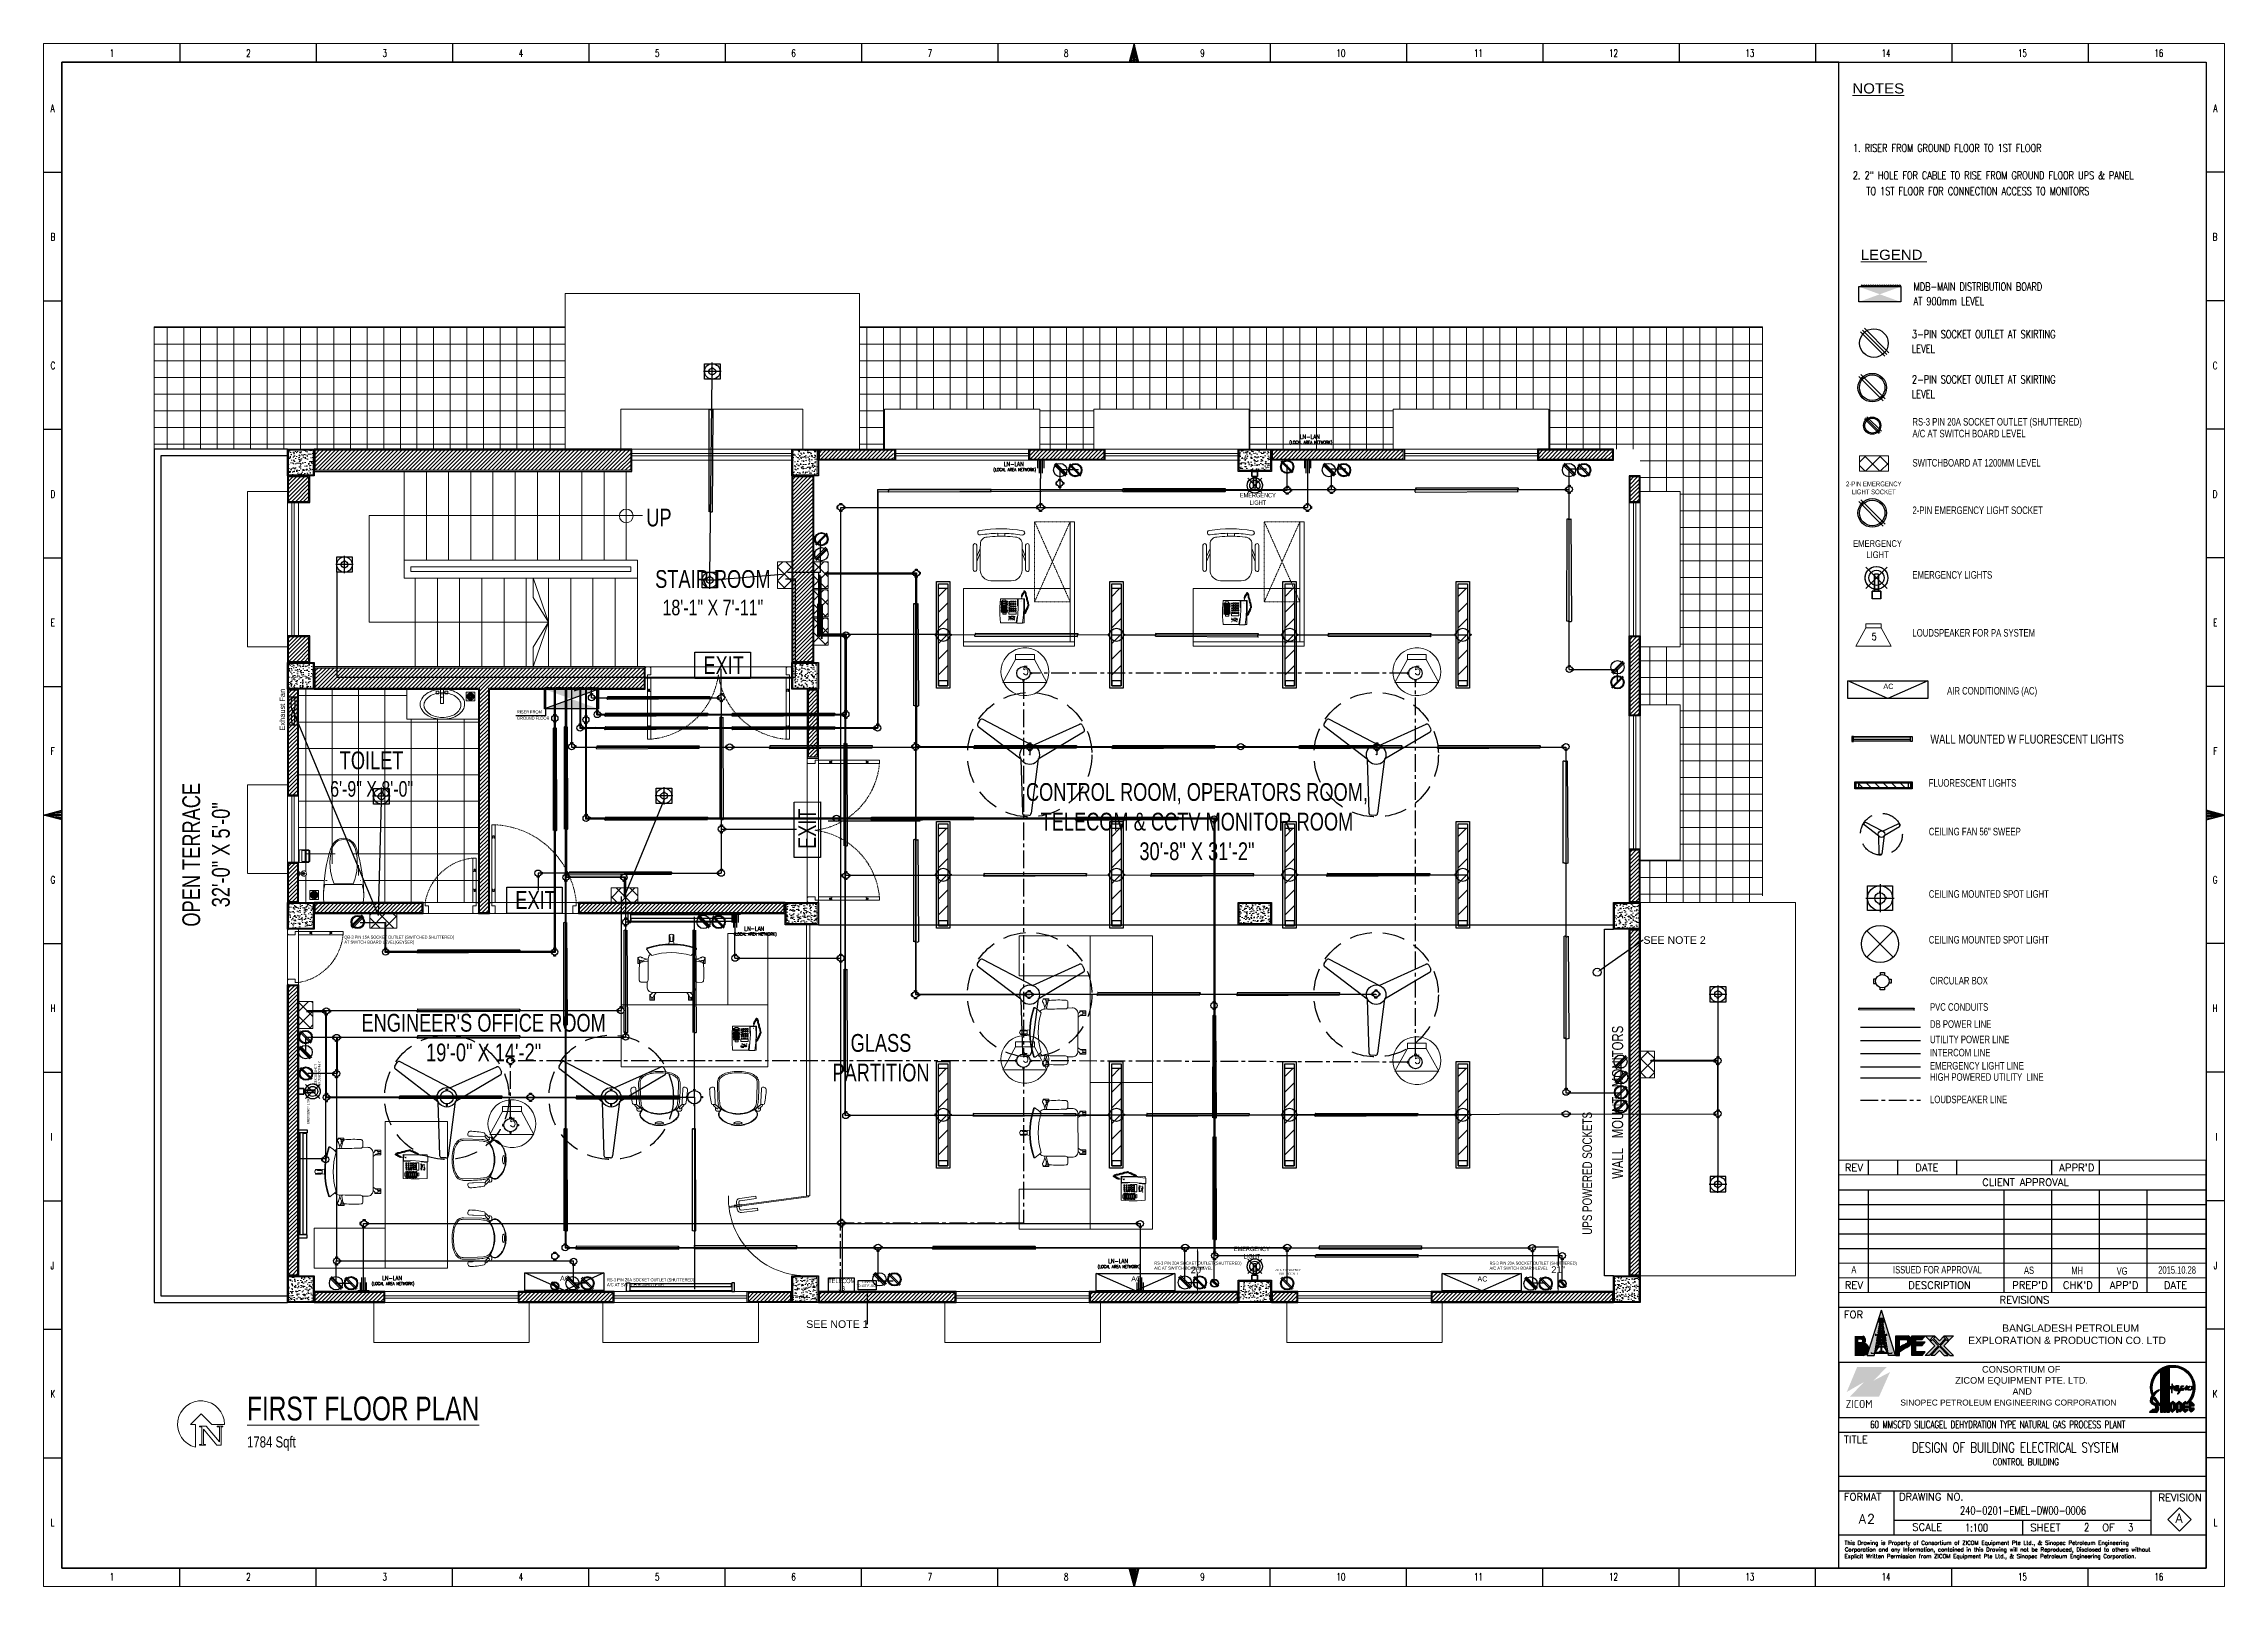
# Model space of a CAD drawing. Header units: inches. Extents: x 112 to 4169, y -2569 to 841.
# Drawn here: x 1572 to 2554, y 84 to 778 of the extents above; entities that cross this region are included whole.
import ezdxf
from ezdxf import colors
from ezdxf.entities.mleader import LeaderData, LeaderLine
from ezdxf.math import Vec2, Vec3

# ---------------------------------------------------------------- set-up
doc = ezdxf.new("R2010")
doc.units = ezdxf.units.IN
doc.header["$MEASUREMENT"] = 0
for name, pattern in [('Bathroom _ King & Twin$0$CENTER', [50.8, 31.75, -6.35, 6.35, -6.35]), ('CENTER', [2, 1.25, -0.25, 0.25, -0.25]), ('DASH', [0.35, 0.25, -0.1]), ('DASHED', [0.75, 0.5, -0.25]), ('HIDDEN', [9.525, 6.35, -3.175])]:
    doc.linetypes.add(name, pattern=pattern)
doc.layers.get('Defpoints').update_dxf_attribs({"lineweight": 0})
for name, color, linetype in [('BORDER', 4, 'Continuous'), ('Cables', 7, 'Continuous'), ('Exhaust Fans', 7, 'Continuous'), ('HVAC', 44, 'Continuous'), ('Layer 1', 7, 'Continuous'), ('Lights', 7, 'Continuous'), ('Panels', 1, 'Continuous'), ('PVC Conduit and Circular Boxes', 7, 'Continuous'), ('Sockets', 7, 'Continuous'), ('TEG BORDER', 7, 'Continuous'), ('wall 05', 253, 'Continuous')]:
    doc.layers.add(name, color=color, linetype=linetype)
for name, color, linetype, lineweight in [('COLUMN', 1, 'Continuous', 25), ('DOOR', 115, 'Continuous', 15), ('DOOR_GLASS', 140, 'Continuous', 15), ('E-CF-Ceiling-Fan', 42, 'Continuous', 30), ('E-LAN', 6, 'Continuous', 30), ('E-Legend', 7, 'Continuous', 30), ('E-MDB', 1, 'Continuous', 30), ('FLOOR TILE', 40, 'Continuous', 15), ('Glass', 5, 'Continuous', 9), ('HACTH', 8, 'Continuous', 9), ('I-WC----EXST', 7, 'Continuous', 15), ('I-WC----N', 7, 'Continuous', 15), ('ID-FURN', 7, 'Continuous', 15), ('MARKER', 171, 'Continuous', 15), ('ONDOCS', 7, 'Continuous', 0), ('Plaster Line', 254, 'Continuous', 15), ('Porch', 90, 'Continuous', 15), ('railing', 232, 'Continuous', 15), ('Stair', 86, 'Continuous', 18), ('Sunshed', 5, 'Continuous', 15), ('Switchboard', 30, 'Continuous', 13), ('Text', 252, 'Continuous', 15), ('Text-01', 253, 'Continuous', 15), ('WINDOW', 140, 'Continuous', 9)]:
    doc.layers.add(name, color=color, linetype=linetype, lineweight=lineweight)
doc.styles.add('1', font='isocp.shx')
doc.styles.add('HZTXT', font='simplexs.shx', dxfattribs={"width": 0.7, "bigfont": 'hztxt.shx'})
doc.styles.get("Standard").update_dxf_attribs({"font": 'arial.ttf'})
doc.styles.add('Swiss721', font='swisscl.ttf')
doc.styles.add('TAVE1', font='ROMANS.shx', dxfattribs={"width": 0.75})
doc.styles.add('TEG BORDER', font='txt_qlt.shx', dxfattribs={"width": 0.7, "bigfont": 'hztxt.shx'})
doc.styles.add('TIMES', font='ARIALN.TTF')
doc.dimstyles.get("Standard").update_dxf_attribs({"dimtxt": 3, "dimasz": 2, "dimexe": 0.18, "dimexo": 0.0625, "dimgap": 0.09, "dimtad": 0, "dimtih": 1, "dimtoh": 1, "dimdec": 0, "dimzin": 0, "dimdsep": 46, "dimtxsty": 'Standard', "dimcen": 0.09, "dimclrd": 5, "dimadec": 0, "dimazin": 0, "dimtfac": 1, "dimtdec": 0, "dimtofl": 0, "dimtmove": 0, "dimatfit": 3, "dimfxl": 1, "dimtolj": 1, "dimtzin": 0, "dimarcsym": 0})
pattern_1 = [(50, (0, 0), (3.58630091, -0.313760675), [0.375, -4.125]), (355, (0, 0), (-0.69375667, 3.76096067), [0.3, -3.3]), (100.4514, (0.299, -0.026), (2.89254691, 3.44719771), [0.31870095, -3.50571056]), (46.1842, (0, 1), (5.33620524, -0.82759507), [0.5625, -6.1875]), (96.6356, (0.4447, 0.931), (4.67331353, 4.87058935), [0.47805144, -5.258565]), (351.1842, (0, 1), (4.67330973, 4.870593), [0.45, -4.95]), (21, (0.5, 0.75), (2.98453526, -2.01309445), [0.375, -4.125]), (326, (0.5, 0.75), (1.21657666, 3.62575023), [0.3, -3.3]), (71.4514, (0.7487, 0.5822), (4.20111314, 1.61265248), [0.31870095, -3.50571056]), (37.5, (0, 0), (0.060799277, 1.66446927), [0, -3.26, 0, -3.35, 0, -3.3125]), (7.5, (0, 0), (1.315347687, 1.97205856), [0, -1.91, 0, -3.185, 0, -1.2625]), (327.5, (-1.115, 0), (2.66911218, -0.112774359), [0, -1.25, 0, -3.9, 0, -5.175]), (317.5, (-1.615, 0), (2.915930847, 0.50052491), [0, -1.625, 0, -2.59, 0, -3.675])]
pattern_2 = [(45, (-121375.1227, -171118.0411), (-0.8838834765, 0.8838834765), [])]
pattern_3 = [(45, (-117177.46, -172459.7355), (-0.8838834765, 0.8838834765), [])]
pattern_4 = [(45, (-121374.6227, -171118.0411), (-0.8838834765, 0.8838834765), [])]
pattern_5 = [(135, (2359.9644, 270.0762), (-3.093592, -3.093592), []), (225, (2359.9644, 270.0762), (3.093592, -3.093592), [])]

msp = doc.modelspace()

# ---------------------------------------------------------------- texts
msp.add_text('Exhaust Fan', height=2.3967, rotation=90).set_placement((1680.42, 468.74))
at = {"layer": 'Cables', "color": 68, "lineweight": 30, "style": 'Swiss721'}
msp.add_text('UPS POWERED SOCKETS', height=4.2944, rotation=90, dxfattribs=at).set_placement((2268.9, 241.84))
at = {"layer": 'E-LAN', "lineweight": 0, "style": 'TAVE1', "width": 0.75}
for s, height, p in [('(LOCAL AREA NETWORK)', 1.3659, (2132.66, 597.81)), ('LN-LAN', 1.951, (2137.39, 599.98)), ('LN-LAN', 1.951, (2004.09, 587.68)), ('(LOCAL AREA NETWORK)', 1.3659, (1999.36, 585.51)), ('(LOCAL AREA NETWORK)', 1.3659, (1882.52, 376.47)), ('LN-LAN', 1.951, (1887.25, 378.64)), ('(LOCAL AREA NETWORK)', 1.3659, (2046.33, 226.87)), ('LN-LAN', 1.951, (2051.06, 229.03)), ('(LOCAL AREA NETWORK)', 1.3659, (1719.47, 219.23)), ('LN-LAN', 1.951, (1724.2, 221.4))]:
    msp.add_text(s, height=height, dxfattribs=at).set_placement(p)
at = {"layer": 'E-Legend', "lineweight": 0, "style": 'TIMES', "width": 1.3}
for s, p in [('%%UNOTES', (2386.12, 755.45)), ('%%ULEGEND ', (2389.87, 680.58))]:
    msp.add_text(s, height=4.547, dxfattribs=at).set_placement(p)
at = {"layer": 'E-MDB', "color": 0, "lineweight": 0, "style": 'TAVE1', "width": 0.75}
for s, height, p in [('1. RISER FROM GROUND FLOOR TO 1ST FLOOR ', 3.5721, (2386.4, 729.13)), ('2. 2" HOLE FOR CABLE TO RISE FROM GROUND FLOOR UPS & PANEL   ', 3.5721, (2386.35, 716.83)), ('TO 1ST FLOOR FOR CONNECTION ACCESS TO MONITORS', 3.5721, (2392.44, 709.71)), ('MDB-MAIN DISTRIBUTION BOARD', 3.5721, (2413.71, 666.75)), ('AT 900mm LEVEL', 3.5721, (2413.71, 660.16)), ('3-PIN SOCKET OUTLET AT SKIRTING', 3.5721, (2412.96, 645.34)), ('LEVEL', 3.572, (2412.96, 638.76)), ('2-PIN SOCKET OUTLET AT SKIRTING', 3.5721, (2412.96, 624.96)), ('LEVEL', 3.572, (2412.96, 618.37)), ('DESIGN OF BUILDING ELECTRICAL SYSTEM', 4.4651, (2412.96, 143.89)), ('CONTROL BUILDING', 3.1256, (2449.31, 138.11)), ('240-0201-EMEL-DW00-0006', 3.6168, (2434.6, 115.96)), ('1:100', 3.572, (2436.87, 108.26)), ('2', 3.57, (2490.47, 108.43)), ('3', 3.57, (2510.27, 108.42))]:
    msp.add_text(s, height=height, dxfattribs=at).set_placement(p)
at = {"layer": 'HVAC'}
for height, p in [(2.348, (2400.07, 487.48)), (2.316, (1804.26, 221.07)), (2.316, (2061.45, 220.85)), (2.316, (2217.32, 220.83))]:
    msp.add_text('AC', height=height, dxfattribs=at).set_placement(p)
at = {"layer": 'Sockets', "color": 0, "style": 'Swiss721'}
for s, height, p in [('RS-3 PIN 20A SOCKET OUTLET (SHUTTERED)', 3.3899, (2413.18, 606.01)), ('A/C AT SWITCH BOARD LEVEL', 3.3899, (2413.18, 600.71)), ('SWITCHBOARD AT 1200MM LEVEL', 3.3899, (2413.18, 587.55)), ('2-PIN EMERGENCY LIGHT SOCKET', 3.3899, (2413.18, 566.2)), ('EMERGENCY LIGHTS', 3.3899, (2413.18, 537.13)), ('LOUDSPEAKER FOR PA SYSTEM', 3.3899, (2413.18, 511.04)), ('AIR CONDITIONING (AC)', 3.3899, (2428.77, 484.96)), ('WALL MOUNTED W FLUORESCENT LIGHTS ', 4.0678, (2421.25, 462.87)), ('FLUORESCENT LIGHTS ', 3.3899, (2420.54, 443.49)), ('CEILING FAN 56" SWEEP', 3.3899, (2420.54, 421.6)), ('CEILING MOUNTED SPOT LIGHT', 3.3899, (2420.54, 393.52)), ('CEILING MOUNTED SPOT LIGHT', 3.3899, (2420.54, 372.92)), ('CIRCULAR BOX', 3.3899, (2421.07, 354.51)), ('PVC CONDUITS', 3.3899, (2421.07, 342.66)), ('DB POWER LINE', 3.3899, (2421.07, 334.98)), ('UTILITY POWER LINE', 3.3899, (2421.07, 328.06)), ('INTERCOM LINE', 3.3899, (2421.07, 322.13)), ('EMERGENCY LIGHT LINE', 3.3899, (2421.07, 316.21)), ('HIGH POWERED UTILITY  LINE', 3.3899, (2421.07, 311.15)), ('LOUDSPEAKER LINE', 3.3899, (2421.07, 301.07))]:
    msp.add_text(s, height=height, dxfattribs=at).set_placement(p)
at = {"layer": 'Sockets', "style": 'Swiss721'}
for s, height, p in [('GROUND FLOOR', 1.4315, (1784.86, 473.6)), ('RISER FROM', 1.431, (1784.86, 476.44))]:
    msp.add_text(s, height=height, dxfattribs=at).set_placement(p)
at = {"layer": 'Sockets', "color": 30, "style": 'Swiss721'}
for s, p in [('AT SWITCH BOARD LEVEL(GEYSER)', (1707.15, 372.82)), ('QB-3 PIN 15A SOCKET OUTLET (SWITCHED SHUTTERED)', (1707.15, 375.06))]:
    msp.add_text(s, height=1.4315, dxfattribs=at).set_placement(p)
at = {"layer": 'Sockets', "color": 3, "style": 'Swiss721'}
for s, p in [('A/C AT SWITCH BOARD LEVEL', (2071.78, 226.14)), ('RS-3 PIN 20A SOCKET OUTLET (SHUTTERED)', (2071.78, 228.38)), ('A/C AT SWITCH BOARD LEVEL', (2222.76, 226.1)), ('RS-3 PIN 20A SOCKET OUTLET (SHUTTERED)', (2222.76, 228.34)), ('A/C AT SWITCH BOARD LEVEL', (1825.41, 218.65)), ('RS-3 PIN 20A SOCKET OUTLET (SHUTTERED)', (1825.41, 220.88))]:
    msp.add_text(s, height=1.4315, dxfattribs=at).set_placement(p)
at = {"layer": 'Text', "color": 4, "attachment_point": 2, "style": 'Swiss721'}
for s, insert, char_height, width in [('2-PIN EMERGENCY LIGHT SOCKET', (2395.76, 580.82), 2.1528, 26.4402), ('EMERGENCY LIGHT ', (2118.46, 575.66), 2, 15.6576), ('EMERGENCY LIGHT ', (2397.47, 554.42), 3.0139, 23.5954), ('EXIT ', (1877.95, 502.2), 8, 62.6303), ('EXIT ', (1793.26, 396.5), 8, 62.6303), ('EMERGENCY LIGHT ', (2115.77, 236.5), 2, 15.6576), ('2-PIN EMERGENCY LIGHT SOCKET', (2131.96, 226.51), 1, 12.2818)]:
    msp.add_mtext(s, dxfattribs=dict(at, insert=insert, char_height=char_height, width=width))
at = {"layer": 'Text', "char_height": 8, "attachment_point": 2, "style": 'Swiss721'}
for s, insert, width in [('UP', (1848.79, 568.61), 12.7258), ('STAIR ROOM \\H7.0000;18\'-1" X 7\'-11" ', (1873.09, 540.96), 62.6303), ('TOILET \\P{\\H0.875x;6\'-9" X 8\'-0" }', (1719.45, 459.34), 42.5244), ('CONTROL ROOM, OPERATORS ROOM, TELECOM & CCTV MONITOR ROOM 30\'-8" X 31\'-2" ', (2091.03, 445.11), 158.6564), ('ENGINEER\'S OFFICE ROOM 19\'-0" X 14\'-2"', (1769.88, 341.26), 122.9413), ('GLASS PARTITION', (1948.77, 332.19), 65.5935)]:
    msp.add_mtext(s, dxfattribs=dict(at, insert=insert, width=width))
at = {"layer": 'Text', "attachment_point": 2, "rotation": 90, "style": 'Swiss721'}
for s, insert, char_height, width in [('OPEN TERRACE\\P32\'-0" X 5\'-0"', (1634.23, 412.86), 8, 73.1395), ('WALL   MOUNT   MONITORS', (2277.91, 301.46), 5, 95.3252)]:
    msp.add_mtext(s, dxfattribs=dict(at, insert=insert, char_height=char_height, width=width))
at = {"layer": 'Text', "color": 4, "attachment_point": 2, "style": 'Swiss721'}
for s, insert, char_height, width, rotation in [('EXIT ', (1911.49, 424.58), 8, 62.6303, 90), ('2-PIN EMERGENCY LIGHT SOCKET', (1696.37, 314.09), 1, 12.2818, 270), ('EMERGENCY LIGHT ', (1690.4, 297.77), 1, 12.2818, 90)]:
    msp.add_mtext(s, dxfattribs=dict(at, insert=insert, char_height=char_height, width=width, rotation=rotation))
at = {"layer": 'Text', "color": 0, "insert": (1931.1, 222.08), "char_height": 2, "width": 15.6576, "attachment_point": 2, "style": 'Swiss721'}
msp.add_mtext('TELECOM \\PJB', dxfattribs=at)
at = {"layer": 'Text', "color": 1, "insert": (1942.49, 221.14), "char_height": 1.05, "width": 10.9603, "attachment_point": 2, "style": 'Swiss721'}
msp.add_mtext('RISER\\PTO 1ST FLOOR', dxfattribs=at)
at = {"layer": 'Text-01', "insert": (1663.35, 169.02), "char_height": 10.7333, "width": 176.7295, "attachment_point": 1, "style": 'Swiss721'}
msp.add_mtext('{\\LFIRST FLOOR PLAN\\H0.4658x;\\l  \\P1784 Sqft}', dxfattribs=at)

# ---------------------------------------------------------------- blocks, each defined once
blk = doc.blocks.new('A$C63C712C3')
at = {"ltscale": 2}
for p, q in [((40, 42), (34, 42)), ((40, 16), (34, 16)), ((1231, 42), (1237, 42)), ((1231, 16), (1237, 16))]:
    blk.add_line(p, q, dxfattribs=at)
for points in [[(35, 103), (0, 103), (0, 0), (35, 0)], [(35, 103), (1235, 103), (1235, 90), (35, 90)], [(40, 48), (1231, 48), (1231, 10), (40, 10)], [(1235, 103), (1271, 103), (1271, 0), (1235, 0)]]:
    blk.add_lwpolyline(points, close=True, dxfattribs=at)
blk = doc.blocks.new('C 12X12')
at = {"layer": 'HACTH'}
h = blk.add_hatch(dxfattribs=at)
h.set_pattern_fill('AR-CONC', color=256, scale=0.5, style=0)
h.set_pattern_definition(pattern_1)
h.paths.add_polyline_path([(88279, -6819.5), (88279, -6808.5), (88268, -6808.5), (88268, -6819.5)])
at = {"layer": 'COLUMN'}
blk.add_lwpolyline([(88267.5, -6808), (88279.5, -6808), (88279.5, -6820), (88267.5, -6820)], close=True, dxfattribs=at)
at = {"layer": 'Plaster Line'}
blk.add_lwpolyline([(88268, -6808.5), (88279, -6808.5), (88279, -6819.5), (88268, -6819.5)], close=True, dxfattribs=at)
blk = doc.blocks.new('C10X15')
at = {"layer": 'HACTH'}
h = blk.add_hatch(dxfattribs=at)
h.set_pattern_fill('AR-CONC', color=256, scale=0.5, style=0)
h.set_pattern_definition(pattern_1)
h.paths.add_polyline_path([(88231.5, -6817.5), (88231.5, -6808.5), (88217.5, -6808.5), (88217.5, -6817.5)])
at = {"layer": 'COLUMN'}
blk.add_lwpolyline([(88217, -6808), (88232, -6808), (88232, -6818), (88217, -6818)], close=True, dxfattribs=at)
at = {"layer": 'Plaster Line'}
blk.add_lwpolyline([(88217.5, -6808.5), (88231.5, -6808.5), (88231.5, -6817.5), (88217.5, -6817.5)], close=True, dxfattribs=at)
blk = doc.blocks.new('floor drain 01')
at = {"color": 0}
blk.add_lwpolyline([(-10, -10), (90, -10), (90, 90), (-10, 90)], close=True, dxfattribs=at)
for points in [[(2, 47, 0.191053), (7, 42, 0.194336), (16, 42, -0.272606), (25, 41, 1.040732), (27, 44, 0.091346), (26, 45, 0.160783), (17, 46, -0.323658), (9, 51, 0.91079)], [(6, 23, 0.191053), (12, 23, 0.194336), (19, 28, -0.272606), (27, 32, 1.040732), (27, 36, 0.091346), (26, 36, 0.160783), (18, 32, -0.323658), (9, 31, 0.91079)], [(14, 68, 0.191053), (15, 61, 0.194336), (22, 56, -0.272606), (29, 50, 1.040732), (32, 51, 0.091346), (32, 53, 0.160783), (25, 59, -0.323658), (22, 67, 0.91079)], [(22, 6, 0.191053), (28, 10, 0.194336), (31, 18, -0.272606), (34, 26, 1.040732), (32, 29, 0.091346), (31, 28, 0.160783), (27, 20, -0.323658), (20, 14, 0.91079)], [(35, 78, 0.191053), (32, 72, 0.194336), (35, 63, -0.272606), (37, 55, 1.040732), (40, 53, 0.091346), (41, 55, 0.160783), (39, 64, -0.323658), (41, 72, 0.91079)], [(45, 2, 0.191053), (48, 8, 0.194336), (45, 17, -0.272606), (43, 25, 1.040732), (40, 27, 0.091346), (39, 25, 0.160783), (41, 16, -0.323658), (39, 8, 0.91079)], [(58, 74, 0.191053), (52, 70, 0.194336), (49, 62, -0.272606), (46, 54, 1.040732), (48, 51, 0.091346), (49, 52, 0.160783), (53, 60, -0.323658), (60, 66, 0.91079)], [(66, 12, 0.191053), (65, 19, 0.194336), (58, 24, -0.272606), (51, 30, 1.040732), (48, 29, 0.091346), (48, 27, 0.160783), (55, 21, -0.323658), (58, 13, 0.91079)], [(74, 57, 0.191053), (68, 57, 0.194336), (61, 52, -0.272606), (53, 48, 1.040732), (53, 44, 0.091346), (54, 44, 0.160783), (62, 48, -0.323658), (71, 49, 0.91079)], [(78, 33, 0.191053), (73, 38, 0.194336), (64, 38, -0.272606), (55, 39, 1.040732), (53, 36, 0.091346), (54, 35, 0.160783), (63, 34, -0.323658), (71, 29, 0.91079)]]:
    blk.add_lwpolyline(points, format="xyb", close=True, dxfattribs=at)
for centre, radius in [((40, 40), 41.7), ((32, 45), 1.83), ((33, 34), 1.83), ((42, 49), 1.83), ((43, 31), 1.83), ((50, 41), 1.83)]:
    blk.add_circle(centre, radius, dxfattribs=at)
blk = doc.blocks.new('A$C755F672F')
at = {"layer": 'Defpoints'}
for points in [[(0.25, 0), (0.25, -0.25), (0, -0.25), (0, 0)], [(5, 0), (5, -0.25), (4.75, -0.25), (4.75, 0)], [(0.25, -24.75), (0.25, -25), (0, -25), (0, -24.75)], [(5, -24.75), (5, -25), (4.75, -25), (4.75, -24.75)]]:
    blk.add_lwpolyline(points, close=True, dxfattribs=at)
at = {"layer": 'DOOR'}
for points in [[(5, -1), (3.5, -1), (3.5, -2.5), (0.25, -2.5), (0.25, -2.25), (0, -2.25), (0, -0.25), (0.25, -0.25), (0.25, 0), (4.75, 0), (4.75, -0.25), (5, -0.25), (5, -1)], [(10, -1.75), (10, -2), (11, -2), (11, -2.5), (5, -2.5), (5, -1), (11, -1), (11, -1.5), (10, -1.5), (10, -1.75), (10, -1.5), (11, -1.5), (11, -1), (19, -1), (19, -1.5), (20, -1.5), (20, -2), (19, -2), (19, -2.5), (11, -2.5), (25, -2.5), (25, -1), (19, -1)], [(5, -24), (3.5, -24), (3.5, -22.5), (0.25, -22.5), (0.25, -22.75), (0, -22.75), (0, -24.75), (0.25, -24.75), (0.25, -25), (4.75, -25), (4.75, -24.75), (5, -24.75), (5, -24)]]:
    blk.add_lwpolyline(points, dxfattribs=at)
at = {"layer": 'DOOR', "linetype": 'DASHED', "lineweight": 0}
blk.add_arc((1.01, -0.23), 24.1, 279.53518, 354.60488, dxfattribs=at)
at = {"layer": 'HACTH', "lineweight": 0, "ltscale": 10}
for p, q in [((0, -2.25), (0, -22.75)), ((5, -1.5), (5, -24))]:
    blk.add_line(p, q, dxfattribs=at)
blk = doc.blocks.new('A$C6B9F22C7')
at = {"layer": 'DOOR_GLASS', "lineweight": 9}
for p, q in [((30.04, 10.46), (22.73, 9.48)), ((22.88, 8.43), (22.73, 9.48)), ((30.18, 9.4), (22.88, 8.43)), ((30.75, 5.15), (23.44, 4.18)), ((23.44, 4.18), (23.58, 3.12)), ((30.89, 4.1), (23.58, 3.12)), ((33.22, 8.09), (30, 7.66)), ((30, 7.66), (30.02, 7.47)), ((30.02, 7.47), (33.25, 7.9)), ((30.09, 6.98), (33.32, 7.41)), ((30.12, 6.78), (30.09, 6.98)), ((33.34, 7.21), (30.12, 6.78)), ((31.08, 7.81), (30.95, 8.82)), ((31.2, 6.93), (31.33, 5.92)), ((32.14, 7.95), (32.01, 8.96)), ((32.26, 7.07), (32.39, 6.06)), ((33.25, 7.9), (33.22, 8.09)), ((33.32, 7.41), (33.34, 7.21))]:
    blk.add_line(p, q, dxfattribs=at)
at = {"layer": 'DOOR_GLASS'}
blk.add_lwpolyline([(0, 2.96), (35.68, 7.72), (35.62, 8.22), (-0.07, 3.45)], close=True, dxfattribs=at)
blk.add_arc((0.83, 3.79), 35.18, 358.64154, 91.35293, dxfattribs=at)
at = {"layer": 'DOOR_GLASS', "lineweight": 9}
for centre, major_axis, start_param, end_param in [((30.27, 8.73), (-1.39, 1.06), 3.926991, 5.497787), ((30.27, 8.73), (-0.412, -0.54), 2.356194, 3.926991), ((30.66, 5.83), (-0.54, 0.412), 2.356194, 3.926991), ((30.66, 5.83), (-1.06, -1.39), 0.785398, 2.356194)]:
    blk.add_ellipse(centre, major_axis=major_axis, ratio=1, start_param=start_param, end_param=end_param, dxfattribs=at)
blk = doc.blocks.new('$plan$00000388')
for p, q in [((-212, 108), (-212, -108)), ((-202, -210), (-202, 210)), ((0, -221), (0, 221))]:
    blk.add_line(p, q)
blk.add_lwpolyline([(-202, -210), (-152, -221), (-102, -226), (-50, -226), (0, -221)])
for centre, radius, start, end in [((-595, 0), 129, 159.5476, 200.4524), ((-562, -12), 164, 107.2477, 159.5476), ((-580, 0), 129, 136.8543, 223.1457), ((-556, -23), 163, 104.7786, 136.8543), ((-71, -1597), 1823, 91.2224, 107.2477), ((-443, -448), 602, 67.3737, 104.7786), ((-76, -236), 463, 97.7399, 105.822), ((-76, -236), 463, 80.5377, 97.7399), ((-562, 12), 164, 200.4524, 252.7523), ((-556, 23), 163, 223.1457, 255.2214), ((-71, 1597), 1823, 252.7523, 268.7776), ((-443, 448), 602, 255.2214, 292.6263)]:
    blk.add_arc(centre, radius, start, end)
blk = doc.blocks.new('h')
at = {"layer": 'I-WC----N', "color": 252, "linetype": 'CENTER', "ltscale": 0.2}
for p, q in [((544281, -25820), (544314, -25820)), ((544297, -25837), (544297, -25801))]:
    blk.add_line(p, q, dxfattribs=at)
at = {"layer": 'I-WC----N'}
blk.add_lwpolyline([(544273, -25760), (544321, -25760), (544321, -25765), (544273, -25765)], close=True, dxfattribs=at)
blk.add_lwpolyline([(544289, -25814), (544289, -25765), (544305, -25765), (544305, -25814)], dxfattribs=at)
at = {"layer": 'I-WC----N', "linetype": 'DASH', "ltscale": 5}
blk.add_circle((544297, -25820), 30, dxfattribs=at)
at = {"layer": 'I-WC----N'}
for radius in [10, 5]:
    blk.add_circle((544297, -25820), radius, dxfattribs=at)
blk = doc.blocks.new('typical king$0$5767 PAPER HOLDER')
at = {"color": 0, "linetype": 'CENTER', "lineweight": -2, "ltscale": 0.5}
blk.add_line((80, 98), (80, -92), dxfattribs=at)
at = {"color": 0, "linetype": 'DASHED', "lineweight": -2, "ltscale": 10, "flags": 128}
for points in [[(5, 52), (0, 52), (0, -52), (5, -52)], [(97, 72), (5, 72), (5, -72), (100, -72)]]:
    blk.add_lwpolyline(points, dxfattribs=at)
at = {"color": 0, "linetype": 'DASHED', "lineweight": -2, "ltscale": 10}
blk.add_lwpolyline([(100, -62), (35, -62), (35, 62), (97, 62)], dxfattribs=at)
blk.add_lwpolyline([(75, -72), (85, -72), (85, 72), (75, 72)], close=True, dxfattribs=at)
at = {"color": 0, "linetype": 'ByBlock', "lineweight": -2, "flags": 128}
blk.add_lwpolyline([(100, -72), (115, -72), (115, 72), (100, 72)], dxfattribs=at)
at = {"color": 0, "linetype": 'ByBlock', "lineweight": -2}
blk.add_lwpolyline([(100, 62), (125, 62), (125, -62), (100, -62)], dxfattribs=at)
blk = doc.blocks.new('HANDWASH-02-PLAN')
at = {"layer": 'I-WC----N', "color": 2}
for points in [[(5, 0, 0.068513), (104, 14, 0.080648), (182, 50, 0.107051), (242, 112, 0.160603), (255, 169, 0.138041), (238, 230, 0.107051), (182, 289, 0.080648), (104, 325, 0.068513), (5, 339, 0.068513), (-94, 325, 0.080648), (-172, 289, 0.107051), (-228, 230, 0.138041), (-245, 169, 0.138041), (-228, 108, 0.107051), (-172, 50, 0.080648), (-94, 14, 0.068513)], [(5, 42, 0.067522), (88, 53, 0.079863), (152, 82, 0.107115), (202, 134, 0.162551), (213, 180, 0.139778), (199, 230, 0.107115), (152, 278, 0.079863), (88, 307, 0.067522), (5, 319, 0.067522), (-78, 307, 0.079863), (-142, 278, 0.107115), (-188, 230, 0.139778), (-203, 180, 0.139778), (-188, 130, 0.107115), (-142, 82, 0.079863), (-78, 53, 0.067522)]]:
    blk.add_lwpolyline(points, format="xyb", close=True, dxfattribs=at)
blk.add_circle((0, 72), 20, dxfattribs=at)
blk = doc.blocks.new('A$C01EB0BB3')
at = {"layer": 'I-WC----N', "color": 250, "ltscale": 0.5}
for points in [[(8.43, 2.06), (8.43, 0.85), (7.23, 0.85), (7.23, 2.06)], [(9.08, 6.42), (9.08, 0), (10.51, 0), (10.51, 6.42)], [(11.15, 2.06), (11.15, 0.85), (12.36, 0.85), (12.36, 2.06)]]:
    blk.add_lwpolyline(points, close=True, dxfattribs=at)
at = {"layer": 'I-WC----N', "color": 2, "xscale": 0.03999999999359716, "yscale": 0.03999999999359716, "zscale": 0.03999999999359716}
blk.add_blockref('HANDWASH-02-PLAN', (9.79, 0), dxfattribs=at)
blk = doc.blocks.new('chair_12')
at = {"layer": 'ID-FURN', "color": 8}
for p, q in [((-236, -220), (-236, -273)), ((40, -51), (-40, -50)), ((40, -84), (-40, -84)), ((234, -221), (234, -274)), ((-276, -313), (-276, -366)), ((274, -314), (274, -367))]:
    blk.add_line(p, q, dxfattribs=at)
blk.add_lwpolyline([(-236, -273), (-236, -464, 0.411076), (-117, -584), (113, -585, 0.419442), (234, -465), (234, -274), (274, -367), (274, -460, 1.013898), (314, -461), (314, -186, 0.968623), (274, -185), (274, -314), (234, -221), (235, -169, 0.414335), (160, -94, 0.02236), (40, -84), (40, -51, -0.033856), (234, -70, 1.009644), (243, -21, 0.081725), (-243, -19, 1.009644), (-235, -69, -0.033856), (-40, -50), (-40, -84, 0.02236), (-160, -93, 0.416163), (-235, -168), (-236, -220), (-276, -313), (-276, -184, 0.92691), (-316, -184), (-316, -459, 1.016772), (-276, -459), (-276, -366)], format="xyb", close=True, dxfattribs=at)
blk = doc.blocks.new('ws 1200x1350')
at = {"layer": 'ID-FURN', "color": 8, "linetype": 'HIDDEN', "ltscale": 0.05}
for p, q in [((-7943, 23139), (-7543, 22239)), ((-7543, 23139), (-7943, 22239))]:
    blk.add_line(p, q, dxfattribs=at)
blk.add_lwpolyline([(-7943, 22239), (-7543, 22239), (-7543, 23139), (-7943, 23139)], close=True, dxfattribs=at)
at = {"layer": 'ID-FURN', "color": 8, "ltscale": 0.05}
for points in [[(-7543, 23139), (-7543, 21789), (-7493, 21789), (-7493, 23139)], [(-7543, 22389), (-7543, 21789), (-8743, 21789), (-8743, 22389)], [(-8743, 21789), (-8743, 21739), (-7493, 21739), (-7493, 21789)]]:
    blk.add_lwpolyline(points, close=True, dxfattribs=at)
at = {"layer": 'ID-FURN', "ltscale": 0.05}
blk.add_blockref('chair_12', (-8318, 23059), dxfattribs=at)
blk = doc.blocks.new('ch-1')
at = {"layer": 'ID-FURN', "color": 252}
for p, q in [((59, 251), (108, 249)), ((104, 264), (103, 306)), ((316, 240), (344, 239)), ((334, 275), (336, 266)), ((-8, 198), (0, 193)), ((0, 196), (0, -196)), ((59, -250), (108, -248)), ((103, -306), (104, -264)), ((316, -239), (344, -238)), ((334, -275), (336, -265))]:
    blk.add_line(p, q, dxfattribs=at)
at = {"layer": 'ID-FURN', "color": 252, "lineweight": 13}
for p, q in [((300, 345), (297, 341)), ((297, 341), (297, 331)), ((297, 331), (298, 330)), ((298, 330), (328, 330)), ((298, 329), (298, 324)), ((298, 329), (328, 329)), ((353, 345), (300, 345)), ((309, 312), (327, 312)), ((309, 311), (327, 311)), ((322, 297), (316, 297)), ((326, 307), (321, 294)), ((353, 298), (339, 255)), ((353, 297), (352, 297)), ((357, 341), (353, 345)), ((357, 301), (353, 297)), ((357, 341), (357, 336)), ((357, 301), (357, 305)), ((-76, 222), (-80, 218)), ((-80, 218), (-80, 208)), ((-80, 208), (-79, 207)), ((-80, 188), (-79, 189)), ((-80, 178), (-80, 188)), ((-76, 174), (-80, 178)), ((-79, 207), (-48, 207)), ((-79, 206), (-79, 190)), ((-79, 206), (-49, 206)), ((-79, 190), (-49, 190)), ((-79, 189), (-48, 189)), ((-23, 222), (-76, 222)), ((-23, 174), (-76, 174)), ((-25, 175), (0, 157)), ((-20, 218), (-23, 222)), ((-20, 218), (-20, 213)), ((559, 15), (521, 15)), ((533, 24), (530, 21)), ((530, 21), (530, 15)), ((586, 24), (533, 24)), ((590, 21), (586, 24)), ((590, 21), (590, 16)), ((-76, -174), (-80, -177)), ((-80, -177), (-80, -187)), ((-80, -187), (-79, -188)), ((-80, -208), (-79, -207)), ((-80, -218), (-80, -208)), ((-76, -221), (-80, -218)), ((-79, -188), (-48, -188)), ((-79, -189), (-49, -189)), ((-79, -206), (-79, -189)), ((-79, -206), (-49, -206)), ((-79, -207), (-48, -207)), ((-23, -174), (-76, -174)), ((-23, -221), (-76, -221)), ((-25, -175), (0, -157)), ((-20, -218), (-23, -221)), ((-20, -218), (-20, -213)), ((-8, -198), (0, -192)), ((559, -14), (521, -14)), ((530, -20), (530, -14)), ((533, -23), (530, -20)), ((586, -23), (533, -23)), ((590, -20), (586, -23)), ((590, -20), (590, -15)), ((297, -331), (298, -329)), ((297, -340), (297, -331)), ((300, -344), (297, -340)), ((298, -328), (298, -324)), ((298, -328), (328, -328)), ((298, -329), (328, -329)), ((353, -344), (300, -344)), ((309, -311), (327, -311)), ((309, -312), (327, -312)), ((322, -296), (316, -296)), ((326, -307), (321, -293)), ((353, -298), (339, -254)), ((353, -296), (352, -296)), ((357, -300), (353, -296)), ((357, -340), (353, -344)), ((357, -300), (357, -305)), ((357, -340), (357, -336))]:
    blk.add_line(p, q, dxfattribs=at)
at = {"layer": 'ID-FURN', "color": 252}
for points in [[(321, 252), (309, 310)], [(321, -252), (309, -310)]]:
    blk.add_lwpolyline(points, dxfattribs=at)
at = {"layer": 'ID-FURN', "color": 252, "lineweight": 13}
blk.add_lwpolyline([(495, -26), (521, -22), (521, 22), (495, 26)], dxfattribs=at)
at = {"layer": 'ID-FURN', "color": 252}
for centre, radius, start, end in [((57, 194), 57, 87.5809, 177.8265), ((123, 309), 20.1, 95.0446, 186.0128), ((126, 262), 22.2, 175.0498, 270.9397), ((194, -511), 843, 83.3556, 94.9128), ((147, -5275), 5515, 88.3219, 90.2152), ((290, 307), 19.6, 11.3923, 86.0755), ((309, 250), 12.1, 267.6468, 9.6188), ((303, 268), 31.9, 13.7582, 74.5871), ((110, 210), 234, 7.127, 13.7582), ((342, 179), 59.8, 36.272, 87.3972), ((597, 1), 297, 122.0525, 136.7624), ((445, 244), 11.1, 21.1039, 124.6268), ((439, 242), 11.1, 21.1039, 91.3806), ((-306, 0), 794, 341.9963, 18.0037), ((-306, 0), 801, 341.9963, 18.0037), ((392, 194), 15.3, 136.9683, 155.6038), ((-286, 0), 693, 343.2048, 16.7952), ((57, -193), 57, 182.1735, 272.4191), ((342, -179), 59.8, 272.6028, 324.0692), ((392, -194), 15.3, 204.3962, 223.0317), ((597, -1), 297, 223.2376, 237.9475), ((123, -308), 20.1, 173.9872, 264.9554), ((126, -262), 22.2, 89.0603, 184.9502), ((194, 511), 843, 265.0872, 276.6444), ((147, 5275), 5515, 269.7848, 271.6781), ((290, -306), 19.6, 273.9245, 348.6077), ((309, -249), 12.1, 350.3812, 92.3532), ((303, -267), 31.9, 285.413, 346.2418), ((110, -210), 234, 346.2418, 352.873), ((439, -241), 11.1, 268.6194, 338.8961), ((445, -243), 11.1, 235.3732, 338.8961)]:
    blk.add_arc(centre, radius, start, end, dxfattribs=at)
at = {"layer": 'ID-FURN', "color": 252, "lineweight": 13}
for centre, radius, start, end in [((345, 321), 19.1, 310.5325, 193.4675), ((307, 313), 20, 342.2096, 8.7154), ((372, 292), 20, 135.2846, 161.7905), ((-32, 198), 19.1, 22.5325, 265.4675), ((-36, 159), 20, 54.2096, 80.7154), ((4, 215), 20, 207.2846, 233.7904), ((559, 35), 20, 270.2096, 296.7154), ((578, 0), 19.1, 238.5325, 121.4675), ((-32, -198), 19.1, 94.5325, 337.4675), ((-36, -159), 20, 279.2846, 305.7904), ((4, -214), 20, 126.2096, 152.7154), ((559, -34), 20, 63.2846, 89.7905), ((345, -320), 19.1, 166.5325, 49.4675), ((307, -313), 20, 351.2846, 17.7904), ((372, -292), 20, 198.2096, 224.7154)]:
    blk.add_arc(centre, radius, start, end, dxfattribs=at)
blk = doc.blocks.new("VISITOR'S CHAIR")
at = {"layer": 'ID-FURN'}
for p, q in [((-284, 373), (-275, 372)), ((-261, 241), (-256, 371)), ((-253, 410), (-253, 430)), ((-246, 415), (-252, 405)), ((-251, 378), (-240, 386)), ((-238, 446), (-237, 446)), ((-234, 392), (-226, 404)), ((-209, 412), (-220, 402)), ((-220, 402), (-216, 392)), ((-216, 125), (-213, 288)), ((-213, 288), (-206, 356)), ((-195, 429), (-209, 412)), ((-206, 445), (-200, 438)), ((-200, 438), (-204, 436)), ((-194, 437), (-202, 449)), ((-159, 444), (-196, 428)), ((194, 437), (202, 449)), ((194, 429), (209, 412)), ((206, 445), (200, 438)), ((200, 438), (204, 436)), ((206, 355), (211, 307)), ((209, 412), (220, 402)), ((211, 307), (215, 126)), ((220, 402), (216, 392)), ((233, 392), (226, 404)), ((227, 334), (233, 128)), ((251, 378), (240, 386)), ((246, 415), (252, 405)), ((252, 410), (252, 430)), ((260, 241), (256, 371)), ((287, 373), (278, 372)), ((-264, 191), (-263, 232)), ((-263, 232), (-261, 241)), ((-234, 128), (-234, 150)), ((262, 232), (260, 241)), ((264, 191), (262, 232))]:
    blk.add_line(p, q, dxfattribs=at)
for centre, major_axis, ratio, start_param, end_param in [((-162, 483), (40.7, 40.7), 1, 1.641382, 2.3562), ((-162, 483), (-37, 37), 1, 0.070585, 0.785404), ((-31, 377), (160, 160), 1, 1.106098, 1.669765), ((-31, 377), (156, 156), 1, 1.106098, 1.669765), ((-26, 384), (156, 156), 1, 1.024131, 1.139863), ((-26, 384), (-153, 153), 1, -0.546665, -0.430933), ((0, 280), (233, 233), 1, 0.786111, 1.024131), ((0, 280), (-229, 229), 1, -0.784686, -0.546665), ((-42, 582), (-3.34, 3.34), 1, -0.185935, 0.785398), ((-42, 582), (3.34, 3.34), 1, 2.356194, 3.327527), ((-22, 553), (28, 28), 1, 1.306571, 1.384862), ((-22, 610), (-28, 28), 1, 1.756731, 2.080357), ((0, 359), (-164, 164), 1, -0.967168, -0.603629), ((-9, 657), (-62.5, 62.5), 1, 2.080357, 2.239483), ((0, 732), (-116, 116), 1, 2.239483, 2.356194), ((0, 280), (233, 233), 1, 0.546665, 0.784686), ((0, 280), (-229, 229), 1, -1.024131, -0.786111), ((0, 732), (-116, 116), 1, 2.356194, 2.472906), ((9, 657), (62.5, 62.5), 1, 4.043702, 4.202828), ((22, 610), (28, 28), 1, 4.202828, 4.526454), ((22, 553), (-28, 28), 1, -1.384862, -1.299686), ((42, 582), (3.34, 3.34), 1, 5.497787, 6.46912), ((42, 582), (-3.34, 3.34), 1, 2.955658, 3.926991), ((25, 384), (-153, 153), 1, -1.139863, -1.024131), ((25, 384), (-156, 156), 1, -1.139863, -1.024131), ((28, 375), (159, 159), 1, 6.197379, 6.741162), ((28, 375), (-162, 162), 1, 4.626582, 5.170366), ((85, 416), (109, 109), 1, 6.212612, 6.231759), ((162, 483), (37, 37), 1, 5.497793, 6.212612), ((85, 416), (113, 113), 1, 6.212612, 6.231759), ((162, 483), (-40.7, 40.7), 1, 3.926985, 4.641803), ((603, 170), (-651, 651), 1, 0.573881, 0.750879), ((-285, 360), (-8.76, 8.76), 1, -0.863376, 0.564498), ((-246, 374), (-29, 9), 0.940619, -0.371164, 0.371164), ((-268, 332), (2.3, 41.2), 0.843481, -0.27588, 0.27588), ((-208, 326), (-64, 64), 1, -0.27183, -0.033972), ((-243, 367), (9.99, 9.99), 1, 1.377732, 2.024937), ((-236, 430), (11.7, 11.7), 1, 0.895345, 2.346242), ((-237, 411), (11.5, 11.5), 1, 2.359032, 2.700427), ((-236, 410), (-8.33, 8.33), 1, 3.308932, 6.927895), ((-249, 401), (12.4, 12.4), 1, 4.437336, 4.934607), ((-232, 600), (-108, 108), 1, 2.322741, 2.51101), ((1966, 159), (1556, 1556), 1, 2.276461, 2.36002), ((-237, 418), (-16.4, 16.4), 1, 2.597956, 3.176359), ((17, 317), (173, 173), 1, 2.044581, 2.285039), ((-162, 483), (40.7, 40.7), 1, 2.3562, 3.058022), ((-118, 356), (-74.2, 74.2), 1, 0.158797, 0.434217), ((-162, 483), (37, 37), 1, 2.3562, 3.058022), ((4, 124), (254, 254), 1, 0.795932, 1.416989), ((45, 326), (-179, 179), 1, 0.550308, 0.670712), ((-122, 361), (-58.3, 58.3), 1, -0.121154, 0.49051), ((-199, 433), (4.34, 4.34), 1, 4.766338, 6.168083), ((-51, 268), (141, 141), 1, 1.029343, 1.444292), ((0, 118), (253, 253), 1, 0.505105, 1.065692), ((-2, 130), (-249, 249), 1, -1.424708, -0.790588), ((51, 268), (141, 141), 1, 0.126504, 0.541453), ((122, 361), (-58.3, 58.3), 1, 4.221879, 4.833543), ((199, 433), (4.34, 4.34), 1, 1.685898, 3.087644), ((-46, 326), (-179, 179), 1, 4.041677, 4.162081), ((162, 483), (-37, 37), 1, 3.225371, 3.926997), ((117, 356), (74.2, 74.2), 1, 5.848968, 6.124388), ((162, 483), (40.7, 40.7), 1, 4.795959, 5.497781), ((233, 611), (116, 116), 1, 3.774404, 3.956147), ((-18, 317), (173, 173), 1, 5.568943, 5.8094), ((237, 418), (-16.4, 16.4), 1, 1.53603, 2.114433), ((236, 410), (8.33, 8.33), 1, 5.638476, 9.257439), ((248, 401), (-12.4, 12.4), 1, 1.348578, 1.845849), ((236, 430), (-11.7, 11.7), 1, 3.936943, 5.38784), ((236, 411), (-11.5, 11.5), 1, 3.582758, 3.924153), ((243, 367), (9.99, 9.99), 1, 5.829045, 6.47625), ((207, 326), (64, 64), 1, 0.033972, 0.27183), ((269, 332), (-29.2, 29.2), 1, -1.014167, -0.462408), ((248, 370), (21.5, 21.5), 1, 5.582202, 6.32453), ((288, 360), (8.76, 8.76), 1, 5.718688, 7.146561), ((-600, 170), (-651, 651), 1, 3.96151, 4.138508), ((-297, 202), (13.6, 13.6), 1, 2.322194, 3.388756), ((-281, 229), (36.4, 36.4), 1, 3.399296, 4.068112), ((-277, 191), (-9.06, 9.06), 1, 2.406079, 3.903189), ((-110, 135), (87.7, 87.7), 1, 2.416541, 2.868914), ((-133, 135), (-73.8, 73.8), 1, 1.404983, 1.497112), ((-119, 126), (68.4, 68.4), 1, 2.356783, 2.833835), ((-90, 184), (-120, 120), 1, 1.547695, 1.947381), ((-169, 107), (-31.3, 31.3), 1, 1.42524, 1.547695), ((-90, 184), (109, 109), 1, 3.118491, 3.518177), ((-36, 307), (-215, 215), 1, 1.947381, 2.1796), ((-36, 307), (205, 205), 1, 3.518177, 3.750397), ((-1, 504), (-356, 356), 1, 2.1796, 2.358034), ((-1, 504), (-346, 346), 1, 2.1796, 2.358034), ((-1, 504), (346, 346), 1, 3.92883, 4.107264), ((-1, 504), (-356, 356), 1, 2.358034, 2.536468), ((35, 307), (-205, 205), 1, 2.536468, 2.768687), ((35, 307), (-215, 215), 1, 2.536468, 2.768687), ((89, 184), (109, 109), 1, 4.339484, 4.739169), ((89, 184), (120, 120), 1, 4.339484, 4.739169), ((169, 108), (31.3, 31.3), 1, 4.739169, 4.873442), ((118, 126), (68.4, 68.4), 1, 5.032166, 5.498375), ((137, 132), (-69.9, 69.9), 1, 3.217039, 3.320838), ((110, 135), (-87, 87), 1, 3.422629, 3.866448), ((276, 191), (-9.06, 9.06), 1, 0.8092, 2.30631), ((284, 229), (-36.4, 36.4), 1, 2.215073, 2.88389), ((300, 202), (-13.6, 13.6), 1, 2.89443, 3.960991)]:
    blk.add_ellipse(centre, major_axis=major_axis, ratio=ratio, start_param=start_param, end_param=end_param, dxfattribs=at)
blk = doc.blocks.new('A$C5AAA0143')
at = {"layer": 'Defpoints'}
for points in [[(-39.75, 5), (-40, 5), (-40, 4.75), (-39.75, 4.75)], [(-39.75, 0.25), (-40, 0.25), (-40, 0), (-39.75, 0)], [(0, 5), (-0.25, 5), (-0.25, 4.75), (0, 4.75)], [(0, 0.25), (-0.25, 0.25), (-0.25, 0), (0, 0)]]:
    blk.add_lwpolyline(points, close=True, dxfattribs=at)
at = {"layer": 'DOOR'}
for points in [[(-1.75, 10), (-2, 10), (-2, 11), (-2.5, 11), (-2.5, 5), (-1, 5), (-1, 11), (-1.5, 11), (-1.5, 10), (-1.75, 10), (-1.5, 10), (-1.5, 11), (-1, 11), (-1, 33.99), (-1.5, 33.99), (-1.5, 34.99), (-2, 34.99), (-2, 33.99), (-2.5, 33.99), (-2.5, 11), (-2.5, 39.99), (-1, 39.99), (-1, 33.99)], [(-39, 5), (-39, 3.5), (-37.5, 3.5), (-37.5, 0.25), (-37.75, 0.25), (-37.75, 0), (-39.75, 0), (-39.75, 0.25), (-40, 0.25), (-40, 4.75), (-39.75, 4.75), (-39.75, 5), (-39, 5)], [(-1, 5), (-1, 3.5), (-2.5, 3.5), (-2.5, 0.25), (-2.25, 0.25), (-2.25, 0), (-0.25, 0), (-0.25, 0.25), (0, 0.25), (0, 4.75), (-0.25, 4.75), (-0.25, 5), (-1, 5)]]:
    blk.add_lwpolyline(points, dxfattribs=at)
at = {"layer": 'DOOR', "linetype": 'DASHED', "lineweight": 0}
blk.add_arc((-0.49, 1.36), 38.68, 92.97286, 174.60302, dxfattribs=at)
at = {"layer": 'HACTH', "lineweight": 0, "ltscale": 10}
for p, q in [((-1.5, 5), (-39, 5)), ((-2.25, 0), (-37.75, 0))]:
    blk.add_line(p, q, dxfattribs=at)
blk = doc.blocks.new('CF')
for p, q in [((-23.84, 14.22), (-22.76, 15.89)), ((-4.07, -2.11), (-23.55, 12.84)), ((1.35, 4.29), (-21.39, 16.19)), ((1.35, 4.29), (22.9, 13.97)), ((3.87, -1.9), (24.71, 10.43)), ((24.1, 13.48), (25.01, 11.71)), ((-4.07, -2.11), (-3.33, -26.62)), ((3.87, -1.9), (0.65, -26.82)), ((-0.39, -27.76), (-2.38, -27.66))]:
    blk.add_line(p, q)
for radius in [4.48, 0.0888]:
    blk.add_circle((0, 0), radius)
for centre, radius, start, end in [((-23.01, 13.68), 0.996, 147.13508, 237.13508), ((-21.93, 15.35), 0.996, 57.13508, 147.13508), ((23.21, 13.03), 0.996, 27.13508, 117.13508), ((24.09, 11.25), 1.03, 299.25484, 26.43573), ((-2.33, -26.67), 0.996, 177.13508, 267.13508), ((-0.34, -26.77), 0.996, 267.13508, 357.13508)]:
    blk.add_arc(centre, radius, start, end)
blk = doc.blocks.new('TELEPHONE')
at = {"layer": 'Layer 1', "lineweight": 9}
for points in [[(0, 10.8), (-0.24, 7.2), (-0.24, 3.6), (0, 0)], [(0, 10.8), (10.8, 10.8)], [(0.96, 10.14), (2.46, 10.14)], [(0.96, 10.14), (0.96, 6.96), (1.08, 3.78)], [(2.46, 10.14), (2.4, 6.96), (2.52, 3.78)], [(7.44, -0.06), (7.8, 3.48), (7.98, 7.02), (7.92, 10.62)], [(7.68, 10.5), (7.92, 10.68)], [(7.68, 10.5), (7.74, 7.8), (7.98, 7.5)], [(7.98, 10.68), (7.92, 10.68), (7.92, 10.62)], [(10.44, 10.56), (7.98, 10.68)], [(9.3, 9.9), (9.36, 9.84), (9.36, 9.9), (9.3, 9.9)], [(9.66, 12.06), (9.54, 12.06), (9.42, 11.94), (9.42, 11.7), (9.48, 11.7), (9.48, 11.64), (9.6, 11.64)], [(9.42, 10.68), (9.6, 11.64)], [(9.9, 12.48), (9.72, 12.48), (9.48, 12.24), (9.48, 11.88), (9.6, 11.76)], [(10.02, 12.9), (9.9, 12.9), (9.78, 12.84), (9.72, 12.78), (9.66, 12.72), (9.66, 12.66), (9.6, 12.6), (9.6, 12.36), (9.66, 12.24), (9.66, 12.18), (9.72, 12.12)], [(9.6, 11.76), (9.66, 11.7), (9.78, 11.7), (9.78, 11.76), (9.84, 11.76), (9.84, 11.82)], [(9.84, 12), (9.78, 12.06), (9.66, 12.06)], [(9.72, 12.12), (9.96, 12.12), (9.96, 12.18), (10.02, 12.24)], [(10.26, 13.32), (10.14, 13.32), (10.08, 13.26), (10.02, 13.26), (9.96, 13.2), (9.9, 13.14), (9.84, 13.08), (9.78, 12.96), (9.78, 12.84), (9.84, 12.72), (9.84, 12.66), (9.9, 12.6), (9.96, 12.54)], [(9.96, 12.36), (9.96, 12.48), (9.78, 12.48)], [(9.84, 11.82), (9.84, 12)], [(10.02, 12.24), (10.02, 12.3), (9.96, 12.36)], [(9.96, -0.12), (10.38, 3.42), (10.56, 6.96), (10.5, 10.5)], [(10.2, 12.78), (10.14, 12.84), (10.14, 12.9), (10.02, 12.9)], [(10.5, 13.62), (10.32, 13.62), (10.26, 13.56), (10.2, 13.5), (10.08, 13.38), (10.08, 13.02), (10.14, 12.9), (10.2, 12.84)], [(10.44, 13.08), (10.44, 13.14), (10.38, 13.2), (10.32, 13.26), (10.26, 13.26), (10.2, 13.32), (10.14, 13.32)], [(10.2, 12.84), (10.38, 12.84), (10.44, 12.9), (10.44, 12.96)], [(10.74, 14.04), (10.68, 14.04), (10.56, 13.98), (10.5, 13.98), (10.32, 13.8), (10.32, 13.5), (10.38, 13.38), (10.38, 13.32), (10.44, 13.26)], [(10.44, 13.26), (10.68, 13.26), (10.68, 13.38), (10.74, 13.38)], [(10.44, 12.96), (10.44, 13.08)], [(10.5, 10.5), (10.5, 10.56), (10.44, 10.56)], [(10.92, 14.4), (10.74, 14.4), (10.62, 14.34), (10.62, 14.28), (10.56, 14.22), (10.5, 14.1), (10.5, 13.86), (10.56, 13.8), (10.62, 13.74), (10.68, 13.68)], [(10.68, 13.5), (10.68, 13.56), (10.62, 13.62), (10.5, 13.62)], [(10.8, 10.8), (10.62, 0)], [(10.92, 13.92), (10.86, 13.98), (10.8, 14.04), (10.68, 14.04)], [(10.68, 13.68), (10.74, 13.68), (10.74, 13.62), (10.8, 13.62), (10.8, 13.68), (10.86, 13.68), (10.92, 13.74), (10.92, 13.8)], [(10.74, 13.38), (10.74, 13.44), (10.68, 13.5)], [(10.8, 14.1), (10.8, 14.04), (10.98, 14.04), (10.98, 14.1), (11.04, 14.1), (11.04, 14.34)], [(11.1, 13.5), (11.16, 13.5), (11.28, 13.62), (11.28, 13.68), (11.34, 13.68), (11.34, 13.98), (11.28, 13.98), (11.28, 14.04), (11.22, 14.1), (11.16, 14.1), (11.1, 14.16), (10.92, 14.16), (10.86, 14.1), (10.8, 14.1)], [(10.92, 13.8), (10.92, 13.92)], [(11.1, 13.8), (11.04, 13.8), (11.04, 13.74), (10.98, 13.68), (10.98, 13.62), (11.04, 13.56)], [(11.04, 13.56), (11.04, 13.5), (11.1, 13.5)], [(11.16, 13.2), (11.28, 13.2), (11.34, 13.26), (11.46, 13.38), (11.46, 13.56), (11.4, 13.62), (11.4, 13.68), (11.34, 13.74), (11.28, 13.74), (11.28, 13.8), (11.1, 13.8)], [(11.22, 13.5), (11.16, 13.5), (11.1, 13.44)], [(11.1, 13.44), (11.1, 13.26)], [(11.1, 13.26), (11.1, 13.2), (11.16, 13.2)], [(11.22, 12.96), (11.22, 12.9), (11.4, 12.9), (11.46, 12.96), (11.52, 13.02), (11.52, 13.08), (11.58, 13.14), (11.58, 13.32), (11.52, 13.38), (11.52, 13.44), (11.46, 13.44), (11.4, 13.5), (11.16, 13.5)], [(11.34, 13.2), (11.28, 13.2), (11.28, 13.14), (11.22, 13.14), (11.22, 12.96)], [(11.34, 12.6), (11.28, 12.54), (11.22, 12.48), (11.22, 12.3)], [(11.22, 12.3), (11.28, 12.3), (11.28, 12.24)], [(11.4, 12.84), (11.28, 12.84), (11.28, 12.78)], [(11.28, 12.24), (11.34, 12.24), (11.4, 12.3), (11.46, 12.3), (11.52, 12.36), (11.52, 12.42), (11.58, 12.48), (11.58, 12.66), (11.52, 12.72), (11.52, 12.78), (11.46, 12.84), (11.4, 12.84)], [(11.28, 12.78), (11.28, 12.66), (11.34, 12.6)], [(11.34, 12.6), (11.46, 12.6), (11.52, 12.66), (11.58, 12.72), (11.64, 12.78), (11.64, 13.02), (11.58, 13.08), (11.52, 13.14), (11.46, 13.2), (11.34, 13.2)], [(11.4, 11.94), (11.46, 11.94), (11.52, 12), (11.58, 12), (11.64, 12.06), (11.64, 12.12), (11.7, 12.18), (11.7, 12.42), (11.64, 12.42), (11.64, 12.48), (11.58, 12.54), (11.52, 12.54), (11.46, 12.6), (11.34, 12.6)], [(11.4, 12.24), (11.34, 12.18), (11.34, 12.06), (11.4, 12)], [(11.46, 11.64), (11.52, 11.64), (11.58, 11.7), (11.64, 11.7), (11.7, 11.76), (11.7, 11.82), (11.76, 11.88), (11.76, 12.06), (11.7, 12.12), (11.7, 12.18), (11.64, 12.24), (11.58, 12.24), (11.52, 12.3), (11.46, 12.3), (11.4, 12.24)], [(11.4, 12), (11.4, 11.94)], [(11.46, 11.94), (11.4, 11.88), (11.4, 11.7)], [(11.4, 11.7), (11.46, 11.7), (11.46, 11.64)], [(11.52, 12), (11.46, 11.94)], [(11.64, 11.28), (11.76, 11.28), (11.82, 11.34), (11.88, 11.4), (11.88, 11.46), (11.94, 11.52), (11.94, 11.7), (11.88, 11.76), (11.88, 11.82), (11.82, 11.82), (11.76, 11.88), (11.52, 11.88)], [(11.64, 11.58), (11.58, 11.52)], [(11.58, 11.52), (11.58, 11.34)], [(11.58, 11.34), (11.58, 11.28), (11.64, 11.28)], [(11.7, 11.7), (11.7, 11.64), (11.64, 11.64)], [(11.76, 10.98), (11.82, 10.98), (11.88, 11.04), (11.94, 11.04), (12, 11.1), (12, 11.16), (12.06, 11.22), (12.06, 11.4), (12, 11.46), (12, 11.52), (11.94, 11.52), (11.88, 11.58), (11.82, 11.58), (11.76, 11.64), (11.7, 11.64), (11.64, 11.58), (11.7, 11.58)], [(11.76, 11.28), (11.7, 11.22), (11.7, 11.04)], [(11.7, 11.04), (11.76, 10.98)], [(11.76, 10.62), (11.7, 10.56), (11.7, 10.38)], [(11.7, 10.38), (11.76, 10.38), (11.76, 10.32)], [(11.82, 11.34), (11.82, 11.28), (11.76, 11.28)], [(11.88, 10.92), (11.76, 10.92), (11.76, 10.86)], [(11.76, 10.32), (11.82, 10.32), (11.88, 10.38), (11.94, 10.38), (12, 10.44), (12, 10.5), (12.06, 10.56), (12.06, 10.74), (12, 10.8), (12, 10.86), (11.94, 10.92), (11.88, 10.92)], [(11.76, 10.86), (11.76, 10.74)], [(11.76, 10.74), (11.82, 10.68)], [(11.82, 10.68), (11.76, 10.62)], [(11.82, 10.68), (11.94, 10.68), (12.06, 10.8), (12.12, 10.86), (12.12, 11.1), (12.06, 11.16), (12, 11.22), (12, 11.28), (11.88, 11.28), (11.82, 11.34)], [(11.88, 10.08), (11.88, 10.02), (11.94, 10.02), (12, 10.08), (12.06, 10.08), (12.12, 10.14), (12.12, 10.2), (12.18, 10.26), (12.18, 10.5), (12.12, 10.5), (12.12, 10.56), (12.06, 10.62), (12, 10.62), (11.94, 10.68), (11.82, 10.68)], [(11.94, 10.38), (11.88, 10.38), (11.88, 10.32), (11.82, 10.26), (11.82, 10.14), (11.88, 10.08)], [(11.94, 10.02), (11.88, 9.96), (11.88, 9.84), (11.94, 9.78), (11.94, 9.72)], [(11.94, 9.72), (12, 9.72), (12.06, 9.78), (12.12, 9.78), (12.18, 9.84), (12.18, 9.9), (12.24, 9.96), (12.24, 10.2), (12.18, 10.2), (12.18, 10.26), (12.12, 10.32), (12.06, 10.32), (12, 10.38), (11.94, 10.38)], [(12, 10.08), (11.94, 10.02)], [(12.12, 9.42), (12.18, 9.42), (12.24, 9.48), (12.3, 9.48), (12.36, 9.54), (12.42, 9.6), (12.42, 9.84), (12.36, 9.9), (12.36, 9.96), (12.3, 9.96), (12.24, 10.02), (12.18, 10.02), (12.12, 10.08), (12.06, 10.08), (12, 10.02)], [(7.32, 0), (0, 0)], [(0.84, 9.42), (0.3, 9.42), (0.3, 9.66), (0.84, 9.66)], [(0.84, 8.76), (0.3, 8.76), (0.3, 9), (0.84, 9)], [(0.84, 8.04), (0.3, 8.04), (0.3, 8.28), (0.84, 8.28)], [(0.84, 7.38), (0.3, 7.38), (0.3, 7.62), (0.84, 7.62)], [(0.84, 6.72), (0.3, 6.72), (0.3, 6.96), (0.84, 6.96)], [(0.84, 6.06), (0.3, 6.06), (0.3, 6.3), (0.84, 6.3)], [(0.84, 5.34), (0.3, 5.34), (0.3, 5.64), (0.84, 5.64)], [(0.9, 4.68), (0.36, 4.68), (0.36, 4.98), (0.9, 4.98)], [(0.84, 9.66), (0.84, 9.42)], [(0.84, 9), (0.84, 8.76)], [(0.84, 8.28), (0.84, 8.04)], [(0.84, 7.62), (0.84, 7.38)], [(0.84, 6.96), (0.84, 6.72)], [(0.84, 6.3), (0.84, 6.06)], [(0.84, 5.64), (0.84, 5.34)], [(0.9, 4.98), (0.9, 4.68)], [(2.28, 9.48), (1.08, 9.48)], [(2.28, 9), (1.08, 9)], [(2.28, 8.58), (1.08, 8.58)], [(2.28, 8.1), (1.08, 8.1)], [(2.28, 7.62), (1.08, 7.62)], [(2.28, 7.2), (1.08, 7.2)], [(2.28, 6.72), (1.08, 6.72)], [(2.28, 6.3), (1.08, 6.3)], [(2.28, 5.82), (1.08, 5.82)], [(2.34, 5.4), (1.08, 5.4)], [(2.52, 3.78), (1.08, 3.78)], [(2.34, 4.92), (1.14, 4.92)], [(2.34, 4.44), (1.14, 4.44)], [(3.06, 7.38), (2.52, 7.38), (2.52, 7.62), (3.06, 7.62)], [(3.06, 6.72), (2.52, 6.72), (2.52, 6.96), (3.06, 6.96)], [(3.06, 6.06), (2.52, 6.06), (2.52, 6.3), (3.06, 6.3)], [(3.12, 9.42), (2.58, 9.42), (2.58, 9.66), (3.12, 9.66)], [(3.12, 8.76), (2.58, 8.76), (2.58, 9), (3.12, 9)], [(3.12, 8.04), (2.58, 8.04), (2.58, 8.28), (3.12, 8.28)], [(3.12, 5.4), (2.58, 5.4), (2.58, 5.64), (3.12, 5.64)], [(3.12, 4.74), (2.58, 4.74), (2.58, 4.98), (3.12, 4.98)], [(3.06, 7.62), (3.06, 7.38)], [(3.06, 6.96), (3.06, 6.72)], [(3.06, 6.3), (3.06, 6.06)], [(3.12, 9.66), (3.12, 9.42)], [(3.12, 9), (3.12, 8.76)], [(3.12, 8.28), (3.12, 8.04)], [(3.12, 5.64), (3.12, 5.4)], [(3.12, 4.98), (3.12, 4.74)], [(3.72, 1.2), (3.66, 1.2), (3.66, 1.14), (3.72, 1.14), (3.72, 1.2)], [(3.66, 1.2), (3.66, 1.2)], [(4.26, 9.3), (3.72, 9.3), (3.72, 9.54), (4.26, 9.54)], [(4.26, 8.52), (3.72, 8.52), (3.72, 8.76), (4.26, 8.76)], [(4.26, 7.74), (3.72, 7.74), (3.72, 7.98), (4.26, 7.98)], [(4.26, 6.9), (3.72, 6.9), (3.72, 7.2), (4.26, 7.2)], [(3.72, 4.92), (7.02, 4.92)], [(3.72, 3.84), (3.72, 4.92)], [(7.02, 3.84), (3.72, 3.84)], [(3.72, 1.8), (3.78, 1.8), (3.78, 1.86), (3.72, 1.86), (3.72, 1.8)], [(3.72, 1.5), (3.78, 1.5), (3.72, 1.56), (3.72, 1.5)], [(4.32, 6.12), (3.78, 6.12), (3.78, 6.36), (4.32, 6.36)], [(4.32, 5.34), (3.78, 5.34), (3.78, 5.58), (4.32, 5.58)], [(3.78, 2.16), (3.84, 2.16), (3.84, 2.22), (3.78, 2.22), (3.78, 2.16)], [(3.84, 2.82), (3.9, 2.82), (3.9, 2.88), (3.84, 2.88), (3.84, 2.82)], [(4.08, 1.2), (4.02, 1.2), (4.02, 1.14), (4.08, 1.14), (4.08, 1.2)], [(4.02, 1.2), (4.02, 1.2)], [(4.08, 1.8), (4.14, 1.8), (4.14, 1.86), (4.08, 1.86), (4.08, 1.8)], [(4.14, 2.16), (4.2, 2.16), (4.2, 2.22), (4.14, 2.22), (4.14, 2.16)], [(4.2, 2.82), (4.26, 2.82), (4.26, 2.88), (4.2, 2.88), (4.2, 2.82)], [(4.26, 9.54), (4.26, 9.3)], [(4.26, 8.76), (4.26, 8.52)], [(4.26, 7.98), (4.26, 7.74)], [(4.26, 7.2), (4.26, 6.9)], [(4.32, 6.36), (4.32, 6.12)], [(4.32, 5.58), (4.32, 5.34)], [(4.38, 1.2), (4.32, 1.2), (4.32, 1.14), (4.38, 1.14), (4.38, 1.2)], [(4.32, 1.2), (4.32, 1.2)], [(4.38, 1.8), (4.44, 1.8), (4.44, 1.86), (4.38, 1.86), (4.38, 1.8)], [(4.38, 1.5), (4.44, 1.5), (4.38, 1.56), (4.38, 1.5)], [(4.44, 2.16), (4.5, 2.16), (4.5, 2.22), (4.44, 2.22), (4.44, 2.16)], [(4.5, 8.64), (5.04, 8.64)], [(4.5, 8.16), (4.5, 8.64)], [(5.04, 8.16), (4.5, 8.16)], [(4.5, 7.62), (5.1, 7.62)], [(4.5, 7.08), (4.5, 7.62)], [(5.1, 7.08), (4.5, 7.08)], [(4.5, 2.82), (4.56, 2.82), (4.56, 2.88), (4.5, 2.88), (4.5, 2.82)], [(4.56, 9.72), (5.1, 9.72)], [(4.56, 9.18), (4.56, 9.72)], [(5.1, 9.18), (4.56, 9.18)], [(4.56, 6.6), (5.1, 6.6)], [(4.56, 6.12), (4.56, 6.6)], [(5.1, 6.12), (4.56, 6.12)], [(4.68, 1.2), (4.62, 1.2), (4.62, 1.14), (4.68, 1.14), (4.68, 1.2)], [(4.62, 1.2), (4.62, 1.2)], [(4.68, 5.58), (5.28, 5.58)], [(4.68, 5.34), (4.68, 5.58)], [(5.28, 5.34), (4.68, 5.34)], [(4.68, 1.5), (4.74, 1.5), (4.74, 1.56), (4.68, 1.56), (4.68, 1.5)], [(4.74, 2.16), (4.8, 2.16), (4.8, 2.22), (4.74, 2.22), (4.74, 2.16)], [(4.74, 1.8), (4.8, 1.8), (4.8, 1.86), (4.74, 1.86), (4.74, 1.8)], [(4.8, 2.52), (4.86, 2.52), (4.86, 2.58), (4.8, 2.58), (4.8, 2.52)], [(4.86, 2.82), (4.92, 2.82), (4.92, 2.88), (4.86, 2.88), (4.86, 2.82)], [(4.92, 1.2), (4.98, 1.2), (4.98, 1.14), (5.04, 1.2), (4.92, 1.2)], [(5.04, 8.64), (5.04, 8.16)], [(5.04, 1.8), (5.1, 1.8), (5.1, 1.86), (5.04, 1.86), (5.04, 1.8)], [(5.1, 9.72), (5.1, 9.18)], [(5.1, 7.62), (5.1, 7.08)], [(5.1, 6.6), (5.1, 6.12)], [(5.1, 2.52), (5.16, 2.52), (5.16, 2.58), (5.1, 2.52)], [(5.1, 2.16), (5.16, 2.16), (5.16, 2.22), (5.1, 2.22), (5.1, 2.16)], [(5.16, 2.82), (5.22, 2.82), (5.22, 2.88), (5.16, 2.88), (5.16, 2.82)], [(5.28, 5.58), (5.28, 5.34)], [(5.34, 1.2), (5.28, 1.2), (5.28, 1.14), (5.34, 1.14), (5.34, 1.2)], [(5.28, 1.2), (5.28, 1.2)], [(5.34, 1.8), (5.4, 1.8), (5.4, 1.86), (5.34, 1.86), (5.34, 1.8)], [(5.4, 2.16), (5.46, 2.16), (5.46, 2.22), (5.4, 2.22), (5.4, 2.16)], [(6.06, 9.18), (5.46, 9.18), (5.46, 9.72), (6.06, 9.72)], [(6, 8.16), (5.46, 8.16), (5.46, 8.64), (6, 8.64)], [(6, 7.08), (5.46, 7.08), (5.46, 7.62), (6, 7.62)], [(6.06, 6.12), (5.46, 6.12), (5.46, 6.6), (6.06, 6.6)], [(5.46, 2.82), (5.52, 2.82), (5.52, 2.88), (5.46, 2.88), (5.46, 2.82)], [(6.06, 5.34), (5.52, 5.34), (5.52, 5.58), (6.06, 5.58)], [(5.64, 1.2), (5.58, 1.2), (5.58, 1.14), (5.64, 1.14), (5.64, 1.2)], [(5.58, 1.2), (5.58, 1.2)], [(5.64, 1.8), (5.7, 1.8), (5.7, 1.86), (5.64, 1.86), (5.64, 1.8)], [(5.64, 1.5), (5.7, 1.5), (5.64, 1.56), (5.64, 1.5)], [(5.7, 2.16), (5.76, 2.16), (5.76, 2.22), (5.7, 2.22), (5.7, 2.16)], [(5.76, 2.82), (5.82, 2.82), (5.82, 2.88), (5.76, 2.88), (5.76, 2.82)], [(5.76, 2.52), (5.82, 2.52), (5.76, 2.58), (5.76, 2.52)], [(5.94, 1.2), (5.88, 1.2), (5.88, 1.14), (5.94, 1.14), (5.94, 1.2)], [(5.88, 1.2), (5.88, 1.2)], [(5.94, 1.5), (6, 1.5), (6, 1.56), (5.94, 1.56), (5.94, 1.5)], [(6, 8.64), (6, 8.16)], [(6, 7.62), (6, 7.08)], [(6, 2.16), (6.06, 2.16), (6.06, 2.22), (6, 2.22), (6, 2.16)], [(6, 1.8), (6.06, 1.8), (6.06, 1.86), (6, 1.86), (6, 1.8)], [(6.06, 9.72), (6.06, 9.18)], [(6.06, 6.6), (6.06, 6.12)], [(6.06, 5.58), (6.06, 5.34)], [(6.06, 2.52), (6.12, 2.52), (6.12, 2.58), (6.06, 2.58), (6.06, 2.52)], [(6.12, 2.82), (6.18, 2.82), (6.18, 2.88), (6.12, 2.88), (6.12, 2.82)], [(6.3, 1.2), (6.24, 1.2), (6.24, 1.14), (6.3, 1.14), (6.3, 1.2)], [(6.24, 1.2), (6.24, 1.2)], [(6.3, 1.8), (6.36, 1.8), (6.36, 1.86), (6.3, 1.86), (6.3, 1.8)], [(6.36, 2.16), (6.42, 2.16), (6.42, 2.22), (6.36, 2.22), (6.36, 2.16)], [(6.96, 9.18), (6.42, 9.18), (6.42, 9.72), (6.96, 9.72)], [(6.96, 8.16), (6.42, 8.16), (6.42, 8.64), (6.96, 8.64)], [(6.96, 7.08), (6.42, 7.08), (6.42, 7.62), (6.96, 7.62)], [(7.02, 6.12), (6.42, 6.12), (6.42, 6.6), (7.02, 6.6)], [(6.42, 2.82), (6.48, 2.82), (6.48, 2.88), (6.42, 2.88), (6.42, 2.82)], [(7.02, 5.34), (6.48, 5.34), (6.48, 5.58), (7.02, 5.58)], [(6.96, 9.72), (6.96, 9.18)], [(6.96, 8.64), (6.96, 8.16)], [(6.96, 7.62), (6.96, 7.08)], [(7.02, 6.6), (7.02, 6.12)], [(7.02, 5.58), (7.02, 5.34)], [(7.02, 4.92), (7.02, 3.84)], [(7.14, 0.12), (7.5, 2.7)], [(7.44, -0.12), (7.14, 0.12)], [(7.5, 2.7), (7.74, 2.88)], [(9.24, 9.6), (9.18, 9.6), (9.18, 9.54), (9.24, 9.54), (9.24, 9.6)], [(9.18, 9.6), (9.18, 9.6)], [(9.54, 9.6), (9.48, 9.6), (9.48, 9.54), (9.54, 9.54), (9.54, 9.6)], [(9.48, 9.6), (9.48, 9.6)], [(10.62, 0), (10.02, 0)], [(11.1, 4.14), (10.68, 3.84)], [(11.46, 5.04), (11.34, 5.04), (11.28, 4.98), (11.22, 4.98), (10.98, 4.74), (10.98, 4.56), (11.04, 4.5), (11.04, 4.38), (11.16, 4.26)], [(11.22, 4.62), (11.1, 4.62), (10.98, 4.5), (10.98, 4.26), (11.04, 4.2), (11.1, 4.2), (11.1, 4.14)], [(11.58, 5.46), (11.52, 5.46), (11.4, 5.4), (11.34, 5.4), (11.28, 5.34), (11.22, 5.28), (11.16, 5.22), (11.16, 4.8), (11.28, 4.68)], [(11.16, 4.26), (11.34, 4.26), (11.34, 4.32), (11.4, 4.32), (11.4, 4.5)], [(11.4, 4.5), (11.4, 4.56), (11.34, 4.56), (11.34, 4.62), (11.22, 4.62)], [(11.28, 4.68), (11.52, 4.68), (11.52, 4.8)], [(11.76, 5.82), (11.64, 5.82), (11.52, 5.76), (11.46, 5.76), (11.4, 5.7), (11.4, 5.58), (11.34, 5.52), (11.34, 5.28), (11.4, 5.22), (11.46, 5.16), (11.46, 5.1)], [(11.52, 4.92), (11.52, 4.98), (11.46, 4.98), (11.46, 5.04), (11.34, 5.04)], [(11.94, 6.24), (11.76, 6.24), (11.7, 6.18), (11.46, 5.94), (11.46, 5.76), (11.52, 5.7), (11.52, 5.64), (11.58, 5.52), (11.64, 5.52)], [(11.46, 5.1), (11.52, 5.1), (11.52, 5.04), (11.64, 5.04), (11.64, 5.1), (11.7, 5.1), (11.7, 5.16), (11.76, 5.16), (11.76, 5.22)], [(11.76, 5.34), (11.7, 5.34), (11.7, 5.4), (11.64, 5.4), (11.64, 5.46), (11.52, 5.46)], [(11.52, 4.8), (11.52, 4.92)], [(11.64, 5.52), (11.64, 5.46), (11.82, 5.46), (11.82, 5.52), (11.88, 5.52), (11.88, 5.7)], [(12.18, 6.66), (12.06, 6.66), (12, 6.6), (11.94, 6.6), (11.88, 6.54), (11.82, 6.48), (11.76, 6.42), (11.76, 6.36), (11.7, 6.24), (11.7, 6.18), (11.76, 6.12), (11.76, 6), (11.88, 5.88)], [(11.88, 5.7), (11.88, 5.76), (11.82, 5.76), (11.82, 5.82), (11.7, 5.82)], [(11.76, 5.22), (11.76, 5.34)], [(12.36, 7.08), (12.3, 7.02), (12.12, 7.02), (12.06, 6.96), (12, 6.9), (11.94, 6.84), (11.94, 6.48), (12, 6.42), (12, 6.36), (12.06, 6.3)], [(12.12, 6.12), (12.12, 6.18), (12.06, 6.18), (12.06, 6.24), (11.94, 6.24)], [(12.12, 9.72), (12.06, 9.66), (12.06, 9.48)], [(12.06, 9.48), (12.12, 9.48), (12.12, 9.42)], [(12.36, 7.44), (12.3, 7.44), (12.12, 7.26), (12.12, 7.2), (12.06, 7.14), (12.06, 6.9), (12.12, 6.84), (12.18, 6.78), (12.24, 6.72)], [(12.06, 6.3), (12.12, 6.3), (12.18, 6.24), (12.24, 6.3), (12.3, 6.3), (12.3, 6.36), (12.36, 6.42), (12.36, 6.48), (12.3, 6.54)], [(12.18, 9.78), (12.12, 9.72)], [(12.3, 6.54), (12.3, 6.6), (12.24, 6.6), (12.24, 6.66), (12.12, 6.66)], [(12.3, 9.48), (12.3, 9.42), (12.24, 9.42), (12.24, 9.36), (12.18, 9.3), (12.18, 9.24), (12.24, 9.18)], [(12.3, 8.82), (12.24, 8.76), (12.24, 8.7), (12.18, 8.64), (12.18, 8.58), (12.24, 8.52)], [(12.36, 9.06), (12.3, 9.06), (12.24, 9)], [(12.24, 9), (12.24, 8.94), (12.3, 8.88), (12.3, 8.82), (12.36, 8.82)], [(12.24, 8.52), (12.24, 8.46), (12.3, 8.46)], [(12.48, 6.96), (12.42, 6.96), (12.42, 7.02), (12.36, 7.02), (12.36, 7.08), (12.3, 7.08), (12.24, 7.02)], [(12.24, 6.72), (12.24, 6.66), (12.36, 6.66), (12.36, 6.72), (12.42, 6.72), (12.48, 6.78), (12.48, 6.84)], [(12.36, 8.82), (12.42, 8.82), (12.42, 8.88), (12.48, 8.88), (12.6, 9), (12.6, 9.24), (12.54, 9.3), (12.54, 9.36), (12.48, 9.42), (12.42, 9.42), (12.36, 9.48), (12.3, 9.48)], [(12.3, 8.46), (12.36, 8.46), (12.42, 8.52), (12.48, 8.58), (12.54, 8.64), (12.54, 8.94), (12.42, 9.06), (12.36, 9.06)], [(12.42, 8.52), (12.36, 8.46)], [(12.36, 8.46), (12.36, 8.22)], [(12.36, 8.22), (12.36, 8.16), (12.42, 8.16)], [(12.48, 7.86), (12.42, 7.86), (12.36, 7.8)], [(12.36, 7.8), (12.36, 7.5), (12.42, 7.5)], [(12.42, 7.5), (12.6, 7.5), (12.72, 7.62), (12.78, 7.62), (12.78, 7.68), (12.84, 7.74), (12.84, 7.92), (12.78, 7.98), (12.78, 8.04), (12.72, 8.1), (12.66, 8.16), (12.6, 8.16), (12.48, 8.22)], [(12.48, 8.22), (12.42, 8.22), (12.42, 8.16)], [(12.42, 8.16), (12.42, 7.92)], [(12.42, 7.92), (12.42, 7.86), (12.48, 7.86)], [(12.48, 6.84), (12.48, 6.96)], [(7.44, -0.06), (7.44, -0.12), (7.5, -0.18)], [(7.5, -0.18), (9.96, -0.18), (9.96, -0.12)]]:
    blk.add_lwpolyline(points, dxfattribs=at)
for points, knots in [([(9.96, 12.54), (9.96, 12.54), (10.02, 12.54), (10.02, 12.54), (10.18, 12.52), (10.22, 12.56), (10.2, 12.72), (10.2, 12.72), (10.2, 12.78), (10.2, 12.78)], [0, 0, 0, 0, 1, 1, 1, 2, 2, 2, 3, 3, 3, 3]), ([(3.84, 2.52), (3.84, 2.52), (3.9, 2.52), (3.9, 2.52), (3.9, 2.52), (3.84, 2.52), (3.84, 2.52), (3.84, 2.52), (3.84, 2.58), (3.84, 2.58), (3.84, 2.58), (3.84, 2.52), (3.84, 2.52)], [0, 0, 0, 0, 1, 1, 1, 2, 2, 2, 3, 3, 3, 4, 4, 4, 4]), ([(4.02, 1.5), (4.02, 1.5), (4.08, 1.5), (4.08, 1.5), (4.08, 1.5), (4.08, 1.56), (4.08, 1.56), (4.08, 1.56), (4.08, 1.5), (4.08, 1.5), (4.08, 1.5), (4.02, 1.5), (4.02, 1.5)], [0, 0, 0, 0, 1, 1, 1, 2, 2, 2, 3, 3, 3, 4, 4, 4, 4]), ([(4.14, 2.52), (4.14, 2.52), (4.2, 2.52), (4.2, 2.52), (4.2, 2.52), (4.2, 2.58), (4.2, 2.58), (4.2, 2.58), (4.2, 2.52), (4.2, 2.52), (4.2, 2.52), (4.14, 2.52), (4.14, 2.52)], [0, 0, 0, 0, 1, 1, 1, 2, 2, 2, 3, 3, 3, 4, 4, 4, 4]), ([(4.5, 2.52), (4.5, 2.52), (4.56, 2.52), (4.56, 2.52), (4.56, 2.52), (4.5, 2.52), (4.5, 2.52), (4.5, 2.52), (4.5, 2.58), (4.5, 2.58), (4.5, 2.58), (4.5, 2.52), (4.5, 2.52)], [0, 0, 0, 0, 1, 1, 1, 2, 2, 2, 3, 3, 3, 4, 4, 4, 4]), ([(4.98, 1.5), (4.98, 1.5), (5.04, 1.5), (5.04, 1.5), (5.04, 1.5), (5.04, 1.56), (5.04, 1.56), (5.04, 1.56), (5.04, 1.5), (5.04, 1.5), (5.04, 1.5), (4.98, 1.5), (4.98, 1.5)], [0, 0, 0, 0, 1, 1, 1, 2, 2, 2, 3, 3, 3, 4, 4, 4, 4]), ([(5.28, 1.5), (5.28, 1.5), (5.34, 1.5), (5.34, 1.5), (5.34, 1.5), (5.34, 1.56), (5.34, 1.56), (5.34, 1.56), (5.34, 1.5), (5.34, 1.5), (5.34, 1.5), (5.28, 1.5), (5.28, 1.5)], [0, 0, 0, 0, 1, 1, 1, 2, 2, 2, 3, 3, 3, 4, 4, 4, 4]), ([(5.4, 2.52), (5.4, 2.52), (5.46, 2.52), (5.46, 2.52), (5.46, 2.52), (5.46, 2.58), (5.46, 2.58), (5.46, 2.58), (5.46, 2.52), (5.46, 2.52), (5.46, 2.52), (5.4, 2.52), (5.4, 2.52)], [0, 0, 0, 0, 1, 1, 1, 2, 2, 2, 3, 3, 3, 4, 4, 4, 4]), ([(6.24, 1.5), (6.24, 1.5), (6.3, 1.5), (6.3, 1.5), (6.3, 1.5), (6.3, 1.56), (6.3, 1.56), (6.3, 1.56), (6.3, 1.5), (6.3, 1.5), (6.3, 1.5), (6.24, 1.5), (6.24, 1.5)], [0, 0, 0, 0, 1, 1, 1, 2, 2, 2, 3, 3, 3, 4, 4, 4, 4]), ([(6.36, 2.52), (6.36, 2.52), (6.42, 2.52), (6.42, 2.52), (6.42, 2.52), (6.42, 2.58), (6.42, 2.58), (6.42, 2.58), (6.42, 2.52), (6.42, 2.52), (6.42, 2.52), (6.36, 2.52), (6.36, 2.52)], [0, 0, 0, 0, 1, 1, 1, 2, 2, 2, 3, 3, 3, 4, 4, 4, 4]), ([(11.88, 5.88), (11.88, 5.88), (11.94, 5.88), (11.94, 5.88), (12.1, 5.86), (12.14, 5.9), (12.12, 6.06), (12.12, 6.06), (12.12, 6.12), (12.12, 6.12)], [0, 0, 0, 0, 1, 1, 1, 2, 2, 2, 3, 3, 3, 3]), ([(12.24, 9.18), (12.24, 9.18), (12.24, 9.12), (12.24, 9.12), (12.24, 9.12), (12.36, 9.12), (12.36, 9.12), (12.5, 9.29), (12.56, 9.22), (12.54, 9.42), (12.54, 9.42), (12.54, 9.6), (12.54, 9.6), (12.54, 9.6), (12.48, 9.66), (12.48, 9.66), (12.48, 9.66), (12.42, 9.72), (12.42, 9.72), (12.42, 9.72), (12.3, 9.72), (12.3, 9.72), (12.3, 9.72), (12.24, 9.78), (12.24, 9.78), (12.24, 9.78), (12.18, 9.78), (12.18, 9.78), (12.18, 9.78), (12.12, 9.72), (12.12, 9.72)], [0, 0, 0, 0, 1, 1, 1, 2, 2, 2, 3, 3, 3, 4, 4, 4, 5, 5, 5, 6, 6, 6, 7, 7, 7, 8, 8, 8, 9, 9, 9, 10, 10, 10, 10]), ([(12.42, 8.16), (12.42, 8.16), (12.48, 8.16), (12.48, 8.16), (12.75, 8.43), (12.64, 8.25), (12.66, 8.64), (12.66, 8.64), (12.66, 8.7), (12.66, 8.7), (12.66, 8.7), (12.6, 8.7), (12.6, 8.7), (12.6, 8.7), (12.54, 8.76), (12.54, 8.76), (12.54, 8.76), (12.48, 8.82), (12.48, 8.82), (12.48, 8.82), (12.3, 8.82), (12.3, 8.82)], [0, 0, 0, 0, 1, 1, 1, 2, 2, 2, 3, 3, 3, 4, 4, 4, 5, 5, 5, 6, 6, 6, 7, 7, 7, 7]), ([(12.36, 7.44), (12.36, 7.44), (12.42, 7.44), (12.42, 7.44), (12.6, 7.63), (12.52, 7.49), (12.54, 7.8), (12.54, 7.8), (12.48, 7.86), (12.48, 7.86)], [0, 0, 0, 0, 1, 1, 1, 2, 2, 2, 3, 3, 3, 3]), ([(12.48, 7.86), (12.48, 7.86), (12.54, 7.86), (12.54, 7.86), (12.81, 8.13), (12.7, 7.96), (12.72, 8.34), (12.72, 8.34), (12.72, 8.4), (12.72, 8.4), (12.72, 8.4), (12.66, 8.4), (12.66, 8.4), (12.66, 8.4), (12.6, 8.46), (12.6, 8.46), (12.6, 8.46), (12.54, 8.46), (12.54, 8.46), (12.54, 8.46), (12.48, 8.52), (12.48, 8.52), (12.48, 8.52), (12.42, 8.52), (12.42, 8.52)], [0, 0, 0, 0, 1, 1, 1, 2, 2, 2, 3, 3, 3, 4, 4, 4, 5, 5, 5, 6, 6, 6, 7, 7, 7, 8, 8, 8, 8])]:
    blk.add_open_spline(points, degree=3, knots=knots, dxfattribs=at)
blk = doc.blocks.new('ASDSAETR')
for p, q in [((51404, -7188.3), (51404, -7197.3)), ((51404, -7190.3), (51410.4, -7190.3)), ((51404, -7191.5), (51414.4, -7191.5)), ((51404, -7192.8), (51418.5, -7192.8)), ((51404, -7194.1), (51414.4, -7194.1)), ((51404, -7195.3), (51410.4, -7195.3))]:
    blk.add_line(p, q)
blk = doc.blocks.new('240 BORDER A2')
at = {"linetype": 'Continuous', "lineweight": -3, "true_color": 0x008500}
h = blk.add_hatch(color=96, dxfattribs=at)
edge = h.paths.add_edge_path()
edge.add_line((499.33, 68.11), (499.1, 68.11))
edge.add_line((499.1, 68.11), (499.1, 68.81))
edge.add_line((499.1, 68.81), (499.45, 68.81))
edge.add_line((499.45, 68.81), (499.96, 71.85))
edge.add_line((499.96, 71.85), (499.84, 71.85))
edge.add_line((499.84, 71.85), (499.84, 72.42))
edge.add_line((499.84, 72.42), (500.19, 72.42))
edge.add_line((500.19, 72.42), (500.19, 72.89))
edge.add_line((500.19, 72.89), (500.99, 72.89))
edge.add_line((500.99, 72.89), (500.99, 72.42))
edge.add_line((500.99, 72.42), (501.35, 72.42))
edge.add_line((501.35, 72.42), (501.35, 71.82))
edge.add_line((501.35, 71.82), (501.23, 71.82))
edge.add_line((501.23, 71.82), (501.74, 68.81))
edge.add_line((501.74, 68.81), (502.09, 68.81))
edge.add_line((502.09, 68.81), (502.09, 68.11))
edge.add_line((502.09, 68.11), (501.85, 68.11))
edge.add_line((501.85, 68.11), (502.6, 63.73))
edge.add_line((502.6, 63.73), (503.42, 63.73))
edge.add_line((503.42, 63.73), (503.42, 63.51))
edge.add_line((503.42, 63.51), (502.43, 63.51))
edge.add_line((502.43, 63.51), (502.54, 62.83))
edge.add_line((502.54, 62.83), (504.46, 62.83))
edge.add_line((504.46, 62.83), (500.59, 75.18))
edge.add_line((500.59, 75.18), (496.82, 63.14))
edge.add_arc((490.67, 64.99), 6.42, 341.96193, 343.25581, ccw=False)
edge.add_line((496.78, 63), (496.72, 62.83))
edge.add_line((496.72, 62.83), (498.64, 62.83))
edge.add_line((498.64, 62.83), (498.76, 63.51))
edge.add_line((498.76, 63.51), (497.77, 63.51))
edge.add_line((497.77, 63.51), (497.77, 63.73))
edge.add_line((497.77, 63.73), (498.59, 63.73))
edge.add_line((498.59, 63.73), (499.33, 68.11))
h = blk.add_hatch(color=96, dxfattribs=at)
h.paths.add_polyline_path([(500.66, 67.42), (500.66, 66.84), (501.62, 66.84)])
h.paths.add_polyline_path([(501.59, 66.7), (500.66, 66.7), (500.66, 66.22)])
h.paths.add_polyline_path([(500.52, 66.7), (499.59, 66.7), (500.52, 66.22)])
h.paths.add_polyline_path([(500.52, 67.42), (499.56, 66.84), (500.52, 66.84)])
h.paths.add_polyline_path([(499.54, 68.1), (499.33, 66.86), (500.46, 67.54)])
h.paths.add_polyline_path([(500.52, 68.17), (499.68, 68.17), (500.52, 67.67)])
h.paths.add_polyline_path([(501.5, 68.17), (500.66, 68.17), (500.66, 67.67)])
h.paths.add_polyline_path([(501.65, 68.1), (500.73, 67.54), (501.86, 66.86)])
h.paths.add_polyline_path([(501.88, 68.6), (499.3, 68.6), (499.3, 68.31), (501.88, 68.31)])
h.paths.add_polyline_path([(500.66, 69.23), (500.66, 68.74), (501.41, 68.74)])
h.paths.add_polyline_path([(500.52, 69.23), (499.77, 68.74), (500.52, 68.74)])
h.paths.add_polyline_path([(500.47, 69.36), (499.82, 69.78), (499.66, 68.83)])
h.paths.add_polyline_path([(501.36, 69.78), (500.72, 69.36), (501.52, 68.83)])
h.paths.add_polyline_path([(501.12, 69.78), (500.66, 69.78), (500.66, 69.48)])
h.paths.add_polyline_path([(500.52, 69.78), (500.06, 69.78), (500.52, 69.48)])
h.paths.add_polyline_path([(500.52, 70.3), (500.03, 69.92), (500.52, 69.92)])
h.paths.add_polyline_path([(500.66, 70.3), (500.66, 69.92), (501.15, 69.92)])
h.paths.add_polyline_path([(501.19, 70.82), (500.7, 70.44), (501.33, 69.95)])
h.paths.add_polyline_path([(500, 70.82), (499.85, 69.95), (500.48, 70.44)])
h.paths.add_polyline_path([(500.52, 70.83), (500.21, 70.83), (500.52, 70.58)])
h.paths.add_polyline_path([(500.97, 70.83), (500.66, 70.83), (500.66, 70.58)])
h.paths.add_polyline_path([(500.66, 71.29), (500.66, 70.96), (501, 70.96)])
h.paths.add_polyline_path([(500.52, 71.29), (500.18, 70.96), (500.52, 70.96)])
h.paths.add_polyline_path([(500.49, 71.45), (500.16, 71.77), (500.03, 71.01)])
h.paths.add_polyline_path([(500.52, 71.85), (500.27, 71.85), (500.52, 71.61)])
h.paths.add_polyline_path([(500.91, 71.85), (500.66, 71.85), (500.66, 71.61)])
h.paths.add_polyline_path([(501.03, 71.77), (500.69, 71.45), (501.15, 71.01)])
h.paths.add_polyline_path([(501.21, 72.28), (499.98, 72.28), (499.98, 71.99), (501.21, 71.99)])
h.paths.add_polyline_path([(500.86, 72.75), (500.33, 72.75), (500.33, 72.42), (500.86, 72.42)])
h = blk.add_hatch(color=96, dxfattribs=at)
h.paths.add_polyline_path([(495.99, 66.26, 0.493757), (495.48, 68.18), (493.32, 68.18), (493.32, 62.83), (495.59, 62.83, 0.808017)])
h.paths.add_polyline_path([(495.02, 66.51), (494.29, 66.52), (494.29, 67.14), (495.02, 67.14, -1.005901)], flags=16)
h = blk.add_hatch(color=96, dxfattribs=at)
h.paths.add_polyline_path([(502.43, 63.51), (502.37, 63.84), (501.49, 65.25), (502.13, 65.25), (502.1, 65.4), (500.87, 66.04), (502, 66.04), (501.88, 66.7), (500.74, 66.11), (500.44, 66.11), (499.3, 66.7), (499.19, 66.04), (500.31, 66.04), (499.08, 65.4), (499.05, 65.25), (499.7, 65.25), (498.81, 63.84), (498.76, 63.51)])
h.paths.add_polyline_path([(500.52, 63.98), (499.97, 63.98), (499.97, 63.67), (498.87, 63.67), (499.86, 65.25), (500.52, 65.25)], flags=16)
h.paths.add_polyline_path([(500.66, 63.98), (500.66, 65.25), (501.32, 65.25), (502.32, 63.67), (501.22, 63.67), (501.22, 63.98)], flags=16)
h.paths.add_polyline_path([(500.52, 65.39), (499.35, 65.39), (500.52, 66)], flags=16)
h.paths.add_polyline_path([(500.66, 65.39), (500.66, 66), (501.84, 65.39)], flags=16)
h = blk.add_hatch(color=96, dxfattribs=at)
h.paths.add_polyline_path([(499.33, 66.04), (499.19, 66.04), (499.08, 65.4), (499.23, 65.48)])
h.paths.add_polyline_path([(499.19, 65.23), (499.19, 65.25), (499.05, 65.25), (498.81, 63.84), (499.01, 64.15)])
h.paths.add_polyline_path([(502, 66.04), (501.86, 66.04), (501.95, 65.48), (502.1, 65.4)])
h.paths.add_polyline_path([(502.13, 65.25), (501.99, 65.25), (502, 65.23), (502.18, 64.15), (502.37, 63.84)])
h = blk.add_hatch(color=96, dxfattribs=at)
edge = h.paths.add_edge_path()
edge.add_spline(control_points=[(505.55, 63.76), (505.87, 64.03), (506.55, 64.6), (507.54, 64.98), (508.06, 65.33), (508.21, 65.42)], knot_values=[0, 0, 0, 0, 0.28541, 0.590043, 0.706449, 0.706449, 0.706449, 0.706449], degree=3, periodic=0)
edge.add_arc((507.25, 66.73), 1.62, 306.21723, 359.21624)
edge.add_line((508.87, 66.71), (508.87, 66.75))
edge.add_arc((507.25, 66.73), 1.62, 0.78376, 67.95242)
edge.add_line((507.86, 68.23), (504.49, 68.23))
edge.add_line((504.49, 68.23), (504.49, 62.83))
edge.add_line((504.49, 62.83), (505.55, 62.83))
edge.add_line((505.55, 62.83), (505.55, 63.76))
edge = h.paths.add_edge_path(flags=16)
edge.add_line((505.55, 65.12), (505.55, 67.17))
edge.add_line((505.55, 67.17), (507.43, 67.17))
edge.add_arc((507.32, 66.69), 0.491, -52.59611, 76.7394, ccw=False)
edge.add_spline(control_points=[(507.62, 66.3), (507.46, 66.2), (507.02, 65.9), (506.27, 65.61), (505.77, 65.27), (505.55, 65.12)], knot_values=[0, 0, 0, 0, 0.127501, 0.356218, 0.535507, 0.535507, 0.535507, 0.535507], degree=3, periodic=0)
blk.add_hatch(color=96, dxfattribs=at).paths.add_polyline_path([(508.87, 62.83), (511.67, 62.83), (512.52, 63.89), (509.92, 63.89), (509.92, 65.55), (511.67, 65.55), (512.52, 66.61), (509.92, 66.61), (509.92, 67.17), (511.67, 67.17), (512.52, 68.23), (508.87, 68.23), (508.87, 66.75, -0.00684), (508.87, 66.71)])
h = blk.add_hatch(color=96, dxfattribs=at)
h.paths.add_polyline_path([(515.11, 65.53), (512.52, 62.83), (513.55, 62.83), (516.14, 65.53), (514.51, 67.23), (514.11, 66.85), (513.96, 66.84), (513.96, 67.19), (514.32, 67.54), (514.32, 67.64), (514.71, 68.02), (514.91, 68.08), (515.14, 67.84), (514.74, 67.46), (516.37, 65.77), (517.99, 67.46), (517.59, 67.84), (517.82, 68.08), (518.02, 68.02), (518.41, 67.64), (518.41, 67.54), (518.77, 67.19), (518.78, 66.84), (518.63, 66.85), (518.23, 67.23), (516.6, 65.53), (519.19, 62.83), (520.21, 62.83), (517.62, 65.53), (520.21, 68.23), (517.7, 68.23), (516.37, 66.84), (515.03, 68.23), (512.52, 68.23)])
h.paths.add_polyline_path([(516.37, 65.29), (514.01, 62.83), (515.03, 62.83), (516.37, 64.22), (517.7, 62.83), (518.73, 62.83)], flags=17)
at = {"linetype": 'Continuous', "lineweight": -3, "true_color": 0xff3333}
blk.add_hatch(color=20, dxfattribs=at).paths.add_polyline_path([(502.92, 58.35), (499.95, 51.66), (492.03, 51.66), (495.81, 55.62), (491.15, 52.94), (493.95, 59.69), (501.99, 59.69), (498.49, 56.03)])
for p, q in [((37.12, 420), (37.12, 415)), ((74.25, 420), (74.25, 415)), ((111.38, 420), (111.38, 415)), ((148.5, 420), (148.5, 415)), ((185.63, 420), (185.63, 415)), ((222.75, 420), (222.75, 415)), ((259.88, 420), (259.88, 415)), ((297, 420), (297, 415)), ((334.12, 420), (334.12, 415)), ((371.25, 420), (371.25, 415)), ((408.37, 420), (408.37, 415)), ((445.5, 420), (445.5, 415)), ((482.62, 420), (482.62, 415)), ((519.75, 420), (519.75, 415)), ((556.87, 420), (556.87, 415)), ((0, 385), (5, 385)), ((594, 385), (589, 385)), ((0, 350), (5, 350)), ((594, 350), (589, 350)), ((0, 315), (5, 315)), ((594, 315), (589, 315)), ((0, 280), (5, 280)), ((594, 280), (589, 280)), ((0, 245), (5, 245)), ((594, 245), (589, 245)), ((5, 210), (0, 210)), ((1.25, 210), (3.75, 210)), ((589, 210), (594, 210)), ((592.75, 210), (590.25, 210)), ((0, 175), (5, 175)), ((594, 175), (589, 175)), ((0, 140), (5, 140)), ((594, 140), (589, 140)), ((589, 5), (589, 116)), ((0, 105), (5, 105)), ((594, 105), (589, 105)), ((0, 70), (5, 70)), ((594, 70), (589, 70)), ((0, 35), (5, 35)), ((594, 35), (589, 35)), ((37.12, 0), (37.12, 5)), ((74.25, 0), (74.25, 5)), ((111.38, 0), (111.38, 5)), ((148.5, 0), (148.5, 5)), ((185.63, 0), (185.63, 5)), ((222.75, 0), (222.75, 5)), ((259.88, 0), (259.88, 5)), ((297, 0), (297, 5)), ((334.12, 0), (334.12, 5)), ((371.25, 0), (371.25, 5)), ((408.37, 0), (408.37, 5)), ((445.5, 0), (445.5, 5)), ((482.62, 0), (482.62, 5)), ((489, 5), (589, 5)), ((519.75, 0), (519.75, 5)), ((556.87, 0), (556.87, 5))]:
    blk.add_line(p, q)
at = {"linetype": 'Continuous'}
for p, q in [((489, 415), (5, 415)), ((5, 415), (5, 5)), ((5, 5), (489, 5))]:
    blk.add_line(p, q, dxfattribs=at)
at = {"color": 96, "linetype": 'Continuous', "lineweight": -3, "true_color": 0x008500}
for p, q in [((496.72, 62.83), (500.59, 75.18)), ((499.84, 71.85), (499.84, 72.42)), ((500.19, 72.42), (499.84, 72.42)), ((499.98, 71.99), (499.98, 72.28)), ((501.21, 72.28), (499.98, 72.28)), ((499.98, 71.99), (501.21, 71.99)), ((500.03, 71.01), (500.16, 71.77)), ((500.49, 71.45), (500.03, 71.01)), ((500.16, 71.77), (500.49, 71.45)), ((500.52, 71.29), (500.18, 70.96)), ((500.99, 72.95), (500.19, 72.95)), ((500.19, 72.42), (500.19, 72.89)), ((500.27, 71.85), (500.52, 71.85)), ((500.27, 71.85), (500.52, 71.61)), ((500.33, 72.42), (500.33, 72.75)), ((500.86, 72.42), (500.33, 72.42)), ((500.52, 71.85), (500.52, 71.61)), ((500.52, 71.29), (500.52, 70.96)), ((504.46, 62.83), (500.59, 75.18)), ((500.66, 71.85), (500.91, 71.85)), ((500.66, 71.85), (500.66, 71.61)), ((500.91, 71.85), (500.66, 71.61)), ((500.66, 71.29), (500.66, 70.96)), ((500.66, 71.29), (501, 70.96)), ((501.03, 71.77), (500.69, 71.45)), ((500.69, 71.45), (501.15, 71.01)), ((500.86, 72.42), (500.86, 72.75)), ((500.99, 72.42), (500.99, 72.89)), ((501.35, 72.42), (500.99, 72.42)), ((501.15, 71.01), (501.03, 71.77)), ((501.21, 71.99), (501.21, 72.28)), ((501.35, 71.85), (501.35, 72.42)), ((499.05, 65.25), (499.3, 66.7)), ((499.08, 65.4), (500.31, 66.04)), ((499.1, 68.17), (499.1, 68.74)), ((499.19, 66.04), (500.31, 66.04)), ((499.3, 68.31), (499.3, 68.6)), ((499.3, 68.6), (501.88, 68.6)), ((501.88, 68.31), (499.3, 68.31)), ((500.44, 66.11), (499.3, 66.7)), ((499.33, 66.86), (499.54, 68.1)), ((499.33, 66.86), (500.46, 67.54)), ((499.35, 65.39), (500.52, 66)), ((499.35, 65.39), (500.52, 65.39)), ((500.46, 67.54), (499.54, 68.1)), ((499.56, 66.84), (500.52, 67.42)), ((499.56, 66.84), (500.52, 66.84)), ((499.59, 66.7), (500.52, 66.7)), ((500.52, 66.22), (499.59, 66.7)), ((499.66, 68.83), (499.82, 69.78)), ((499.66, 68.83), (500.47, 69.36)), ((500.52, 68.17), (499.68, 68.17)), ((500.52, 67.67), (499.68, 68.17)), ((499.77, 68.74), (500.52, 69.23)), ((499.77, 68.74), (500.52, 68.74)), ((500.47, 69.36), (499.82, 69.78)), ((499.85, 69.95), (500, 70.82)), ((499.85, 69.95), (500.48, 70.44)), ((500.48, 70.44), (500, 70.82)), ((500.03, 69.92), (500.52, 70.3)), ((500.52, 69.92), (500.03, 69.92)), ((500.52, 69.78), (500.06, 69.78)), ((500.52, 69.48), (500.06, 69.78)), ((500.18, 70.96), (500.52, 70.96)), ((500.21, 70.83), (500.52, 70.83)), ((500.52, 70.58), (500.21, 70.83)), ((500.44, 66.11), (500.74, 66.11)), ((500.52, 70.83), (500.52, 70.58)), ((500.52, 70.3), (500.52, 69.92)), ((500.52, 69.78), (500.52, 69.48)), ((500.52, 69.23), (500.52, 68.74)), ((500.52, 67.67), (500.52, 68.17)), ((500.52, 66.84), (500.52, 67.42)), ((500.52, 66.22), (500.52, 66.7)), ((500.52, 65.39), (500.52, 66)), ((500.66, 70.96), (501, 70.96)), ((500.66, 70.83), (500.66, 70.58)), ((500.66, 70.83), (500.97, 70.83)), ((500.66, 70.58), (500.97, 70.83)), ((500.66, 70.3), (500.66, 69.92)), ((501.15, 69.92), (500.66, 70.3)), ((501.15, 69.92), (500.66, 69.92)), ((500.66, 69.78), (500.66, 69.48)), ((501.12, 69.78), (500.66, 69.78)), ((500.66, 69.48), (501.12, 69.78)), ((500.66, 69.23), (500.66, 68.74)), ((501.41, 68.74), (500.66, 69.23)), ((500.66, 68.74), (501.41, 68.74)), ((501.5, 68.17), (500.66, 68.17)), ((500.66, 67.67), (500.66, 68.17)), ((500.66, 67.67), (501.5, 68.17)), ((500.66, 66.84), (500.66, 67.42)), ((501.62, 66.84), (500.66, 67.42)), ((500.66, 66.84), (501.62, 66.84)), ((500.66, 66.22), (500.66, 66.7)), ((500.66, 66.7), (501.59, 66.7)), ((500.66, 66.22), (501.59, 66.7)), ((500.66, 65.39), (500.66, 66)), ((501.84, 65.39), (500.66, 66)), ((500.66, 65.39), (501.84, 65.39)), ((500.7, 70.44), (501.19, 70.82)), ((501.33, 69.95), (500.7, 70.44)), ((500.72, 69.36), (501.36, 69.78)), ((501.52, 68.83), (500.72, 69.36)), ((500.73, 67.54), (501.65, 68.1)), ((501.86, 66.86), (500.73, 67.54)), ((500.74, 66.11), (501.88, 66.7)), ((502.1, 65.4), (500.87, 66.04)), ((500.87, 66.04), (502, 66.04)), ((501.33, 69.95), (501.19, 70.82)), ((501.52, 68.83), (501.36, 69.78)), ((501.86, 66.86), (501.65, 68.1)), ((501.88, 68.31), (501.88, 68.6)), ((502.13, 65.25), (501.88, 66.7)), ((502.09, 68.17), (502.09, 68.74)), ((504.49, 62.83), (504.49, 68.23)), ((504.49, 68.23), (507.86, 68.23)), ((505.55, 65.12), (505.55, 67.17)), ((505.55, 67.17), (507.43, 67.17)), ((508.87, 62.83), (508.87, 68.23)), ((508.87, 68.23), (512.52, 68.23)), ((509.92, 66.61), (509.92, 67.17)), ((509.92, 67.17), (511.67, 67.17)), ((509.92, 66.61), (512.52, 66.61)), ((509.92, 63.89), (509.92, 65.55)), ((509.92, 65.55), (511.67, 65.55)), ((511.67, 67.17), (512.52, 68.23)), ((511.67, 65.55), (512.52, 66.61)), ((512.52, 68.23), (515.11, 65.53)), ((512.52, 68.23), (515.03, 68.23)), ((515.11, 65.53), (512.52, 62.83)), ((516.14, 65.53), (513.55, 62.83)), ((516.14, 65.53), (513.55, 62.83)), ((514.32, 67.54), (513.96, 67.19)), ((513.96, 66.84), (513.96, 67.19)), ((514.11, 66.85), (513.96, 66.84)), ((514.51, 67.23), (514.11, 66.85)), ((514.71, 68.02), (514.32, 67.64)), ((514.32, 67.54), (514.32, 67.64)), ((514.51, 67.23), (516.14, 65.53)), ((514.91, 68.08), (514.71, 68.02)), ((515.14, 67.84), (514.74, 67.46)), ((514.74, 67.46), (516.37, 65.77)), ((515.14, 67.84), (514.91, 68.08)), ((515.03, 68.23), (516.37, 66.84)), ((517.7, 68.23), (516.37, 66.84)), ((517.99, 67.46), (516.37, 65.77)), ((518.23, 67.23), (516.6, 65.53)), ((516.6, 65.53), (519.19, 62.83)), ((517.59, 67.84), (517.82, 68.08)), ((517.59, 67.84), (517.99, 67.46)), ((520.21, 68.23), (517.62, 65.53)), ((517.62, 65.53), (520.21, 62.83)), ((517.7, 68.23), (520.21, 68.23)), ((517.82, 68.08), (518.02, 68.02)), ((518.02, 68.02), (518.41, 67.64)), ((518.23, 67.23), (518.63, 66.85)), ((518.41, 67.54), (518.41, 67.64)), ((518.41, 67.54), (518.77, 67.19)), ((518.63, 66.85), (518.78, 66.84)), ((518.78, 66.84), (518.77, 67.19)), ((495.59, 62.83), (493.32, 62.83)), ((496.72, 62.83), (498.64, 62.83)), ((497.77, 63.67), (497.77, 63.51)), ((497.77, 63.51), (503.42, 63.51)), ((498.64, 62.83), (498.76, 63.51)), ((498.76, 63.51), (499.05, 65.25)), ((498.81, 63.84), (499.7, 65.25)), ((498.87, 63.67), (499.86, 65.25)), ((499.97, 63.67), (498.87, 63.67)), ((499.05, 65.25), (499.7, 65.25)), ((499.86, 65.25), (500.52, 65.25)), ((500.52, 63.98), (499.97, 63.98)), ((499.97, 63.98), (499.97, 63.67)), ((500.52, 63.98), (500.52, 65.25)), ((500.66, 63.98), (500.66, 65.25)), ((500.66, 65.25), (501.32, 65.25)), ((501.22, 63.98), (500.66, 63.98)), ((501.22, 63.98), (501.22, 63.67)), ((502.32, 63.67), (501.22, 63.67)), ((502.32, 63.67), (501.32, 65.25)), ((501.49, 65.25), (502.13, 65.25)), ((502.37, 63.84), (501.49, 65.25)), ((502.43, 63.51), (502.13, 65.25)), ((502.54, 62.83), (502.43, 63.51)), ((504.46, 62.83), (502.54, 62.83)), ((503.42, 63.67), (503.42, 63.51)), ((504.49, 62.83), (505.55, 62.83)), ((505.55, 62.83), (505.55, 63.76)), ((511.67, 62.83), (508.87, 62.83)), ((512.52, 63.89), (509.92, 63.89)), ((511.67, 62.83), (512.52, 63.89)), ((513.55, 62.83), (512.52, 62.83)), ((516.37, 65.29), (514.01, 62.83)), ((516.37, 65.29), (514.01, 62.83)), ((515.03, 62.83), (514.01, 62.83)), ((516.37, 64.22), (515.03, 62.83)), ((516.37, 65.29), (518.73, 62.83)), ((516.37, 64.22), (517.7, 62.83)), ((517.7, 62.83), (518.73, 62.83)), ((519.19, 62.83), (520.21, 62.83))]:
    blk.add_line(p, q, dxfattribs=at)
at = {"color": 5, "lineweight": 15}
blk.add_lwpolyline([(0, 420), (594, 420), (594, 0), (0, 0)], close=True, dxfattribs=at)
for points in [[(297, 420), (295.66, 415), (298.34, 415), (297, 420), (296, 415), (296.33, 415), (297, 420), (296.67, 415), (297.33, 415), (297, 420), (297.67, 415), (298, 415), (297, 420)], [(0, 210), (5, 211.34), (5, 208.66), (0, 210), (5, 211), (5, 210.67), (0, 210), (5, 210.33), (5, 209.67), (0, 210), (5, 209.33), (5, 209), (0, 210)], [(594, 210), (589, 211.34), (589, 208.66), (594, 210), (589, 211), (589, 210.67), (594, 210), (589, 210.33), (589, 209.67), (594, 210), (589, 209.33), (589, 209), (594, 210)], [(297, 0), (295.66, 5), (298.34, 5), (297, 0), (296, 5), (296.33, 5), (297, 0), (296.67, 5), (297.33, 5), (297, 0), (297.67, 5), (298, 5), (297, 0)]]:
    blk.add_lwpolyline(points)
blk.add_lwpolyline([(5, 415), (589, 415), (589, 5), (5, 5)], close=True)
at = {"color": 96, "linetype": 'Continuous', "lineweight": -3, "true_color": 0x008500}
for centre, radius, start, end in [((495, 67.02), 1.25, 322.33553, 67.44827), ((495.31, 64.72), 0.847, 281.84703, 78.15297), ((495.43, 64.59), 1.76, 275.42037, 71.17552), ((507.32, 66.69), 0.491, 307.40389, 76.7394), ((507.25, 66.73), 1.62, 306.21723, 67.95242)]:
    blk.add_arc(centre, radius, start, end, dxfattribs=at)
for points in [[(507.62, 66.3), (507.14, 66), (506.23, 65.55), (505.55, 65.12)], [(508.21, 65.42), (507.77, 65.14), (506.56, 64.52), (505.55, 63.76)]]:
    blk.add_spline(points, degree=3, dxfattribs=at)
at = {"layer": 'ONDOCS', "color": 7, "linetype": 'Continuous', "lineweight": -3, "ltscale": 100}
for p, q in [((574.38, 56.5), (577.56, 59.68)), ((574.39, 56.53), (577.53, 59.67)), ((574.4, 56.55), (577.51, 59.66)), ((574.41, 56.58), (577.48, 59.65)), ((574.43, 56.6), (577.46, 59.63)), ((574.44, 56.63), (577.43, 59.62)), ((574.45, 56.65), (577.41, 59.61)), ((574.46, 56.68), (577.38, 59.6)), ((574.47, 56.71), (577.35, 59.59)), ((574.49, 56.73), (577.33, 59.57)), ((574.5, 56.76), (577.3, 59.56)), ((574.51, 56.79), (577.27, 59.55)), ((574.53, 56.82), (577.24, 59.53)), ((574.54, 56.84), (577.22, 59.52)), ((574.56, 56.87), (577.19, 59.5)), ((574.57, 56.9), (577.16, 59.49)), ((574.59, 56.93), (577.13, 59.47)), ((574.6, 56.96), (577.1, 59.46)), ((574.62, 56.99), (577.07, 59.44)), ((574.63, 57.02), (577.04, 59.42)), ((574.65, 57.05), (577, 59.41)), ((576.22, 58.33), (577.58, 59.69)), ((576.33, 58.42), (577.61, 59.7)), ((576.41, 58.49), (577.63, 59.71)), ((576.48, 58.54), (577.66, 59.72)), ((576.54, 58.59), (577.68, 59.73)), ((576.6, 58.64), (577.7, 59.74)), ((576.65, 58.67), (577.73, 59.75)), ((576.7, 58.71), (577.75, 59.76)), ((576.75, 58.74), (577.77, 59.76)), ((576.8, 58.77), (577.8, 59.77)), ((576.84, 58.8), (577.82, 59.78)), ((576.88, 58.83), (577.84, 59.79)), ((576.92, 58.86), (577.86, 59.8)), ((576.96, 58.88), (577.89, 59.81)), ((577, 58.9), (577.91, 59.81)), ((577.03, 58.93), (577.93, 59.82)), ((577.07, 58.95), (577.95, 59.83)), ((577.1, 58.97), (577.97, 59.84)), ((577.14, 58.99), (577.99, 59.84)), ((577.17, 59.01), (578.02, 59.85)), ((577.2, 59.03), (578.04, 59.86)), ((577.24, 59.04), (578.06, 59.87)), ((577.27, 59.06), (578.08, 59.87)), ((577.3, 59.08), (578.1, 59.88)), ((577.33, 59.09), (578.12, 59.89)), ((577.36, 59.11), (578.14, 59.89)), ((577.39, 59.12), (578.16, 59.9)), ((577.41, 59.14), (578.18, 59.9)), ((577.44, 59.15), (578.2, 59.91)), ((577.47, 59.17), (578.22, 59.92)), ((577.5, 59.18), (578.24, 59.92)), ((577.53, 59.19), (578.26, 59.93)), ((577.55, 59.21), (578.28, 59.93)), ((577.58, 59.22), (578.3, 59.94)), ((577.61, 59.23), (578.32, 59.95)), ((577.63, 59.24), (578.34, 59.95)), ((577.66, 59.25), (578.36, 59.96)), ((577.68, 59.26), (578.38, 59.96)), ((577.71, 59.28), (578.4, 59.97)), ((577.73, 59.29), (578.42, 59.97)), ((577.76, 59.3), (578.44, 59.98)), ((577.78, 59.31), (578.46, 59.98)), ((577.81, 59.32), (578.47, 59.99)), ((577.83, 59.33), (578.49, 59.99)), ((577.85, 59.34), (578.51, 59.99)), ((577.88, 59.35), (578.53, 60)), ((577.9, 59.36), (578.55, 60)), ((577.92, 59.36), (578.57, 60.01)), ((577.95, 59.37), (578.59, 60.01)), ((577.97, 59.38), (578.6, 60.02)), ((577.99, 59.39), (578.62, 60.02)), ((578.01, 59.4), (578.64, 60.02)), ((578.04, 59.41), (578.66, 60.03)), ((578.06, 59.41), (578.68, 60.03)), ((578.08, 59.42), (578.69, 60.04)), ((578.1, 59.43), (578.71, 60.04)), ((578.12, 59.44), (578.73, 60.04)), ((578.15, 59.44), (578.75, 60.05)), ((578.17, 59.45), (578.77, 60.05)), ((578.19, 59.46), (578.78, 60.05)), ((578.21, 59.47), (578.8, 60.06)), ((578.23, 59.47), (578.82, 60.06)), ((578.25, 59.48), (578.84, 60.06)), ((578.27, 59.49), (578.85, 60.07)), ((578.29, 59.49), (578.87, 60.07)), ((578.31, 59.5), (578.89, 60.07)), ((578.33, 59.5), (578.9, 60.08)), ((578.35, 59.51), (578.92, 60.08)), ((578.37, 59.52), (578.94, 60.08)), ((578.39, 59.52), (578.96, 60.08)), ((578.41, 59.53), (578.97, 60.09)), ((578.43, 59.53), (578.99, 60.09)), ((578.45, 59.54), (579.01, 60.09)), ((578.45, 59.21), (578.88, 59.64)), ((578.45, 59.19), (578.89, 59.64)), ((578.45, 59.18), (578.91, 59.64)), ((578.45, 59.16), (578.93, 59.64)), ((578.45, 59.15), (578.93, 59.64)), ((578.45, 59.25), (578.82, 59.63)), ((578.45, 59.24), (578.84, 59.63)), ((578.45, 59.22), (578.86, 59.63)), ((578.45, 59.31), (578.76, 59.62)), ((578.45, 59.29), (578.77, 59.62)), ((578.45, 59.28), (578.79, 59.62)), ((578.45, 59.26), (578.81, 59.62)), ((578.45, 59.14), (578.93, 59.62)), ((578.45, 59.33), (578.72, 59.61)), ((578.45, 59.32), (578.74, 59.61)), ((578.45, 59.12), (578.93, 59.61)), ((578.45, 59.38), (578.67, 59.6)), ((578.45, 59.36), (578.68, 59.6)), ((578.45, 59.35), (578.7, 59.6)), ((578.45, 59.41), (578.63, 59.59)), ((578.45, 59.39), (578.65, 59.59)), ((578.45, 59.11), (578.93, 59.59)), ((578.45, 59.42), (578.61, 59.58)), ((578.45, 59.09), (578.93, 59.58)), ((578.45, 59.45), (578.57, 59.57)), ((578.45, 59.43), (578.59, 59.57)), ((578.45, 59.08), (578.93, 59.57)), ((578.45, 59.48), (578.53, 59.56)), ((578.45, 59.46), (578.55, 59.56)), ((578.45, 59.5), (578.49, 59.55)), ((578.45, 59.49), (578.51, 59.55)), ((578.45, 59.07), (578.93, 59.55)), ((578.45, 59.53), (578.45, 59.54)), ((578.45, 59.52), (578.47, 59.54)), ((578.45, 59.05), (578.93, 59.54)), ((578.45, 59.04), (578.93, 59.52)), ((578.45, 59.02), (578.93, 59.51)), ((578.45, 59.01), (578.93, 59.49)), ((578.45, 59), (578.93, 59.48)), ((578.45, 58.98), (578.93, 59.47)), ((578.45, 58.97), (578.93, 59.45)), ((578.45, 58.95), (578.93, 59.44)), ((578.45, 58.94), (578.93, 59.42)), ((578.45, 58.92), (578.93, 59.41)), ((578.47, 59.54), (579.02, 60.1)), ((578.49, 59.55), (579.04, 60.1)), ((578.51, 59.55), (579.06, 60.1)), ((578.53, 59.56), (579.07, 60.1)), ((578.55, 59.56), (579.09, 60.11)), ((578.57, 59.57), (579.11, 60.11)), ((578.59, 59.57), (579.12, 60.11)), ((578.6, 59.58), (579.14, 60.11)), ((578.62, 59.58), (579.15, 60.11)), ((578.64, 59.59), (579.17, 60.12)), ((578.66, 59.59), (579.19, 60.12)), ((578.68, 59.6), (579.2, 60.12)), ((578.7, 59.6), (579.22, 60.12)), ((578.71, 59.6), (579.23, 60.12)), ((578.73, 59.61), (579.25, 60.13)), ((578.75, 59.61), (579.27, 60.13)), ((578.77, 59.62), (579.28, 60.13)), ((578.79, 59.62), (579.3, 60.13)), ((578.81, 59.62), (579.31, 60.13)), ((578.82, 59.63), (579.33, 60.13)), ((578.84, 59.63), (579.35, 60.14)), ((578.86, 59.63), (579.36, 60.14)), ((578.88, 59.64), (579.38, 60.14)), ((578.89, 59.64), (579.39, 60.14)), ((578.91, 59.64), (579.41, 60.14)), ((578.93, 59.65), (579.42, 60.14)), ((578.95, 59.65), (579.44, 60.14)), ((578.96, 59.65), (579.45, 60.15)), ((578.98, 59.66), (579.47, 60.15)), ((579, 59.66), (579.48, 60.15)), ((579.01, 59.66), (579.5, 60.15)), ((579.03, 59.67), (579.52, 60.15)), ((579.05, 59.67), (579.53, 60.15)), ((579.06, 59.67), (579.55, 60.15)), ((579.08, 59.67), (579.56, 60.15)), ((579.1, 59.68), (579.58, 60.15)), ((579.11, 59.68), (579.59, 60.15)), ((579.13, 59.68), (579.61, 60.16)), ((579.15, 59.68), (579.62, 60.16)), ((579.16, 59.69), (579.64, 60.16)), ((579.18, 59.69), (579.65, 60.16)), ((579.2, 59.69), (579.67, 60.16)), ((579.21, 59.69), (579.68, 60.16)), ((579.23, 59.69), (579.69, 60.16)), ((579.25, 59.7), (579.71, 60.16)), ((579.26, 59.7), (579.72, 60.16)), ((579.28, 59.7), (579.74, 60.16)), ((579.29, 59.7), (579.75, 60.16)), ((579.31, 59.7), (579.77, 60.16)), ((579.33, 59.71), (579.78, 60.16)), ((579.34, 59.71), (579.8, 60.16)), ((579.36, 59.71), (579.81, 60.16)), ((579.37, 59.71), (579.83, 60.16)), ((579.39, 59.71), (579.84, 60.16)), ((579.4, 59.71), (579.85, 60.16)), ((579.42, 59.72), (579.87, 60.16)), ((579.44, 59.72), (579.88, 60.16)), ((579.45, 59.72), (579.9, 60.16)), ((579.47, 59.72), (579.91, 60.16)), ((579.48, 59.72), (579.93, 60.16)), ((579.5, 59.72), (579.94, 60.16)), ((579.51, 59.72), (579.95, 60.16)), ((579.53, 59.72), (579.97, 60.16)), ((579.54, 59.73), (579.98, 60.16)), ((579.56, 59.73), (580, 60.16)), ((579.57, 59.73), (580.01, 60.16)), ((579.59, 59.73), (580.02, 60.16)), ((579.6, 59.73), (580.04, 60.16)), ((579.62, 59.73), (580.05, 60.16)), ((579.63, 59.73), (580.07, 60.16)), ((579.65, 59.73), (580.08, 60.16)), ((579.66, 59.73), (580.09, 60.16)), ((579.68, 59.73), (580.11, 60.16)), ((579.69, 59.73), (580.12, 60.16)), ((579.71, 59.73), (580.13, 60.16)), ((579.72, 59.74), (580.15, 60.16)), ((579.74, 59.74), (580.16, 60.16)), ((579.75, 59.74), (580.18, 60.16)), ((579.77, 59.74), (580.19, 60.16)), ((579.78, 59.74), (580.2, 60.16)), ((579.8, 59.74), (580.22, 60.16)), ((579.81, 59.74), (580.23, 60.16)), ((579.82, 59.74), (580.24, 60.16)), ((579.84, 59.74), (580.26, 60.16)), ((579.85, 59.74), (580.27, 60.15)), ((579.87, 59.74), (580.28, 60.15)), ((579.88, 59.74), (580.3, 60.15)), ((579.9, 59.74), (580.31, 60.15)), ((579.91, 59.74), (580.32, 60.15)), ((579.92, 59.74), (580.34, 60.15)), ((579.94, 59.74), (580.35, 60.15)), ((579.95, 59.74), (580.36, 60.15)), ((579.97, 59.74), (580.38, 60.15)), ((579.98, 59.74), (580.39, 60.15)), ((580, 59.74), (580.4, 60.15)), ((580.01, 59.74), (580.42, 60.14)), ((580.02, 59.74), (580.43, 60.14)), ((580.04, 59.74), (580.44, 60.14)), ((580.05, 59.74), (580.45, 60.14)), ((580.06, 59.74), (580.47, 60.14)), ((580.08, 59.74), (580.48, 60.14)), ((580.09, 59.74), (580.49, 60.14)), ((580.11, 59.74), (580.51, 60.14)), ((580.12, 59.74), (580.52, 60.14)), ((580.13, 59.74), (580.53, 60.13)), ((580.15, 59.74), (580.55, 60.13)), ((580.16, 59.73), (580.56, 60.13)), ((580.17, 59.73), (580.57, 60.13)), ((580.19, 59.73), (580.58, 60.13)), ((580.2, 59.73), (580.6, 60.13)), ((580.21, 59.73), (580.61, 60.13)), ((580.23, 59.73), (580.62, 60.12)), ((580.24, 59.73), (580.63, 60.12)), ((580.26, 59.73), (580.65, 60.12)), ((580.27, 59.73), (580.66, 60.12)), ((580.28, 59.73), (580.67, 60.12)), ((580.3, 59.73), (580.68, 60.12)), ((580.31, 59.73), (580.7, 60.12)), ((580.32, 59.73), (580.71, 60.11)), ((580.33, 59.72), (580.72, 60.11)), ((580.35, 59.72), (580.73, 60.11)), ((580.36, 59.72), (580.75, 60.11)), ((580.37, 59.72), (580.76, 60.11)), ((580.39, 59.72), (580.77, 60.11)), ((580.4, 59.72), (580.78, 60.1)), ((580.41, 59.72), (580.8, 60.1)), ((580.43, 59.72), (580.81, 60.1)), ((580.44, 59.72), (580.82, 60.1)), ((580.45, 59.72), (580.83, 60.1)), ((580.47, 59.71), (580.85, 60.09)), ((580.48, 59.71), (580.86, 60.09)), ((580.49, 59.71), (580.87, 60.09)), ((580.5, 59.71), (580.88, 60.09)), ((580.52, 59.71), (580.89, 60.09)), ((580.53, 59.71), (580.91, 60.08)), ((580.54, 59.71), (580.92, 60.08)), ((580.56, 59.7), (580.93, 60.08)), ((580.57, 59.7), (580.94, 60.08)), ((580.58, 59.7), (580.96, 60.08)), ((580.59, 59.7), (580.97, 60.07)), ((580.61, 59.7), (580.98, 60.07)), ((580.62, 59.7), (580.99, 60.07)), ((580.63, 59.7), (581, 60.07)), ((580.64, 59.69), (581.02, 60.07)), ((580.66, 59.69), (581.03, 60.06)), ((580.67, 59.69), (581.04, 60.06)), ((580.68, 59.69), (581.05, 60.06)), ((580.69, 59.69), (581.06, 60.06)), ((580.71, 59.69), (581.08, 60.05)), ((580.72, 59.68), (581.09, 60.05)), ((580.73, 59.68), (581.1, 60.05)), ((580.74, 59.68), (581.11, 60.05)), ((580.76, 59.68), (581.12, 60.05)), ((580.77, 59.68), (581.13, 60.04)), ((580.78, 59.68), (581.15, 60.04)), ((580.79, 59.67), (581.16, 60.04)), ((580.8, 59.67), (581.17, 60.04)), ((580.82, 59.67), (581.18, 60.03)), ((580.83, 59.67), (581.19, 60.03)), ((580.84, 59.67), (581.2, 60.03)), ((580.85, 59.66), (581.22, 60.03)), ((580.87, 59.66), (581.23, 60.02)), ((580.88, 59.66), (581.24, 60.02)), ((580.89, 59.66), (581.25, 60.02)), ((580.9, 59.66), (581.26, 60.02)), ((580.91, 59.65), (581.27, 60.01)), ((580.93, 59.65), (581.29, 60.01)), ((580.94, 59.65), (581.3, 60.01)), ((580.95, 59.65), (581.31, 60.01)), ((580.96, 59.64), (581.32, 60)), ((580.97, 59.64), (581.33, 60)), ((580.99, 59.64), (581.34, 60)), ((581, 59.64), (581.35, 59.99)), ((581.01, 59.64), (581.37, 59.99)), ((581.02, 59.63), (581.38, 59.99)), ((581.03, 59.63), (581.39, 59.99)), ((581.04, 59.63), (581.4, 59.98)), ((581.06, 59.63), (581.41, 59.98)), ((581.07, 59.62), (581.42, 59.98)), ((581.08, 59.62), (581.43, 59.97)), ((581.09, 59.62), (581.44, 59.97)), ((581.1, 59.62), (581.46, 59.97)), ((581.11, 59.61), (581.47, 59.97)), ((581.13, 59.61), (581.48, 59.96)), ((581.14, 59.61), (581.49, 59.96)), ((581.15, 59.61), (581.5, 59.96)), ((581.16, 59.6), (581.51, 59.95)), ((581.17, 59.6), (581.52, 59.95)), ((581.18, 59.6), (581.53, 59.95)), ((581.2, 59.6), (581.54, 59.94)), ((581.21, 59.59), (581.56, 59.94)), ((581.22, 59.59), (581.57, 59.94)), ((581.23, 59.59), (581.58, 59.94)), ((581.24, 59.58), (581.59, 59.93)), ((581.25, 59.58), (581.6, 59.93)), ((581.26, 59.58), (581.61, 59.93)), ((581.28, 59.58), (581.62, 59.92)), ((581.29, 59.57), (581.63, 59.92)), ((581.3, 59.57), (581.64, 59.92)), ((581.31, 59.57), (581.65, 59.91)), ((581.32, 59.57), (581.67, 59.91)), ((581.33, 59.56), (581.68, 59.91)), ((581.34, 59.56), (581.69, 59.9)), ((581.35, 59.56), (581.7, 59.9)), ((581.37, 59.55), (581.71, 59.9)), ((581.38, 59.55), (581.72, 59.89)), ((581.39, 59.55), (581.73, 59.89)), ((581.4, 59.54), (581.74, 59.89)), ((581.41, 59.54), (581.75, 59.88)), ((581.42, 59.54), (581.76, 59.88)), ((581.43, 59.54), (581.77, 59.88)), ((581.44, 59.53), (581.78, 59.87)), ((581.45, 59.53), (581.79, 59.87)), ((581.47, 59.53), (581.81, 59.87)), ((581.48, 59.52), (581.82, 59.86)), ((581.49, 59.52), (581.83, 59.86)), ((581.5, 59.52), (581.84, 59.86)), ((581.51, 59.51), (581.85, 59.85)), ((581.52, 59.51), (581.86, 59.85)), ((581.53, 59.51), (581.87, 59.84)), ((581.54, 59.5), (581.88, 59.84)), ((581.55, 59.5), (581.89, 59.84)), ((581.56, 59.5), (581.9, 59.83)), ((581.57, 59.49), (581.91, 59.83)), ((581.59, 59.49), (581.92, 59.83)), ((581.6, 59.49), (581.93, 59.82)), ((581.61, 59.48), (581.94, 59.82)), ((581.62, 59.48), (581.95, 59.82)), ((581.63, 59.48), (581.96, 59.81)), ((581.64, 59.47), (581.97, 59.81)), ((581.65, 59.47), (581.98, 59.8)), ((581.66, 59.47), (581.99, 59.8)), ((581.67, 59.46), (582.01, 59.8)), ((581.68, 59.46), (582.02, 59.79)), ((581.69, 59.46), (582.03, 59.79)), ((581.7, 59.45), (582.04, 59.79)), ((581.71, 59.45), (582.05, 59.78)), ((581.72, 59.45), (582.06, 59.78)), ((581.74, 59.44), (582.07, 59.77)), ((581.75, 59.44), (582.08, 59.77)), ((581.76, 59.43), (582.09, 59.77)), ((581.77, 59.43), (582.1, 59.76)), ((581.78, 59.43), (582.11, 59.76)), ((581.79, 59.42), (582.12, 59.75)), ((581.8, 59.42), (582.13, 59.75)), ((581.81, 59.42), (582.14, 59.75)), ((581.82, 59.41), (582.15, 59.74)), ((581.83, 59.41), (582.16, 59.74)), ((581.84, 59.41), (582.17, 59.73)), ((581.85, 59.4), (582.18, 59.73)), ((581.86, 59.4), (582.19, 59.73)), ((581.87, 59.39), (582.2, 59.72)), ((581.88, 59.39), (582.21, 59.72)), ((581.89, 59.39), (582.22, 59.71)), ((581.9, 59.38), (582.23, 59.71)), ((581.91, 59.38), (582.24, 59.71)), ((581.92, 59.37), (582.25, 59.7)), ((581.93, 59.37), (582.26, 59.7)), ((581.94, 59.37), (582.27, 59.69)), ((581.95, 59.36), (582.28, 59.69)), ((581.96, 59.36), (582.29, 59.69)), ((581.97, 59.36), (582.3, 59.68)), ((581.98, 59.35), (582.31, 59.68)), ((581.99, 59.35), (582.32, 59.67)), ((582, 59.34), (582.33, 59.67)), ((582.01, 59.34), (582.34, 59.66)), ((582.02, 59.34), (582.35, 59.66)), ((582.03, 59.33), (582.36, 59.66)), ((582.04, 59.33), (582.37, 59.65)), ((582.05, 59.32), (582.38, 59.65)), ((582.06, 59.32), (582.39, 59.64)), ((582.07, 59.31), (582.4, 59.64)), ((582.08, 59.31), (582.41, 59.63)), ((582.09, 59.31), (582.42, 59.63)), ((582.1, 59.3), (582.43, 59.62)), ((582.11, 59.3), (582.44, 59.62)), ((582.12, 59.29), (582.45, 59.62)), ((582.13, 59.29), (582.46, 59.61)), ((582.14, 59.29), (582.47, 59.61)), ((582.15, 59.28), (582.48, 59.6)), ((582.16, 59.28), (582.48, 59.6)), ((582.17, 59.27), (582.49, 59.59)), ((582.18, 59.27), (582.5, 59.59)), ((582.19, 59.26), (582.51, 59.58)), ((582.2, 59.26), (582.52, 59.58)), ((582.21, 59.26), (582.53, 59.58)), ((582.22, 59.25), (582.54, 59.57)), ((582.23, 59.25), (582.55, 59.57)), ((582.24, 59.24), (582.56, 59.56)), ((582.25, 59.24), (582.57, 59.56)), ((582.26, 59.23), (582.58, 59.55)), ((582.27, 59.23), (582.59, 59.55)), ((582.28, 59.22), (582.6, 59.54)), ((582.29, 59.22), (582.61, 59.54)), ((582.3, 59.22), (582.62, 59.53)), ((582.31, 59.21), (582.63, 59.53)), ((582.32, 59.21), (582.64, 59.52)), ((582.33, 59.2), (582.65, 59.52)), ((582.34, 59.2), (582.66, 59.51)), ((582.35, 59.19), (582.67, 59.51)), ((582.36, 59.19), (582.67, 59.51)), ((582.37, 59.18), (582.68, 59.5)), ((582.38, 59.18), (582.69, 59.5)), ((582.39, 59.17), (582.7, 59.49)), ((582.4, 59.17), (582.71, 59.49)), ((582.41, 59.16), (582.72, 59.48)), ((582.41, 59.16), (582.73, 59.48)), ((582.42, 59.16), (582.74, 59.47)), ((582.43, 59.15), (582.75, 59.47)), ((582.44, 59.15), (582.76, 59.46)), ((582.45, 59.14), (582.77, 59.46)), ((582.46, 59.14), (582.78, 59.45)), ((582.47, 59.13), (582.79, 59.45)), ((582.48, 59.13), (582.8, 59.44)), ((582.49, 59.12), (582.8, 59.44)), ((582.5, 59.12), (582.81, 59.43)), ((582.51, 59.11), (582.82, 59.43)), ((582.52, 59.11), (582.83, 59.42)), ((582.53, 59.1), (582.84, 59.42)), ((582.54, 59.1), (582.85, 59.41)), ((582.55, 59.09), (582.86, 59.41)), ((582.56, 59.09), (582.87, 59.4)), ((573.9, 54.47), (574.4, 54.97)), ((573.9, 54.45), (574.4, 54.95)), ((573.9, 54.44), (574.4, 54.93)), ((573.9, 54.42), (574.4, 54.92)), ((573.9, 54.41), (574.39, 54.9)), ((573.9, 54.39), (574.39, 54.89)), ((573.9, 54.38), (574.39, 54.87)), ((573.9, 54.36), (574.39, 54.85)), ((573.9, 54.35), (574.39, 54.84)), ((573.9, 54.34), (574.38, 54.82)), ((573.9, 54.32), (574.38, 54.8)), ((573.9, 54.31), (574.38, 54.79)), ((573.9, 54.29), (574.38, 54.77)), ((573.9, 54.28), (574.38, 54.76)), ((573.9, 54.26), (574.37, 54.74)), ((573.9, 54.25), (574.37, 54.72)), ((573.9, 54.23), (574.37, 54.71)), ((573.9, 54.22), (574.37, 54.69)), ((573.9, 54.2), (574.37, 54.68)), ((573.9, 54.19), (574.37, 54.66)), ((573.9, 54.18), (574.37, 54.65)), ((573.9, 54.16), (574.36, 54.63)), ((573.9, 54.15), (574.36, 54.62)), ((573.9, 54.13), (574.36, 54.6)), ((573.9, 54.12), (574.36, 54.58)), ((573.9, 54.11), (574.36, 54.57)), ((573.9, 54.09), (574.36, 54.55)), ((573.9, 54.08), (574.36, 54.54)), ((573.9, 54.06), (574.36, 54.52)), ((573.9, 54.05), (574.35, 54.51)), ((573.9, 54.04), (574.35, 54.49)), ((573.9, 54.02), (574.35, 54.48)), ((573.9, 54.01), (574.35, 54.46)), ((573.9, 53.99), (574.35, 54.45)), ((573.9, 53.98), (574.35, 54.43)), ((573.9, 53.97), (574.35, 54.42)), ((573.9, 53.95), (574.35, 54.4)), ((573.9, 53.94), (574.35, 54.39)), ((573.9, 53.92), (574.35, 54.37)), ((573.9, 53.91), (574.35, 54.36)), ((573.9, 53.9), (574.35, 54.34)), ((573.9, 53.88), (574.35, 54.33)), ((573.9, 53.87), (574.35, 54.32)), ((573.9, 53.86), (574.35, 54.3)), ((573.9, 53.84), (574.34, 54.29)), ((573.9, 53.83), (574.34, 54.27)), ((573.9, 53.82), (574.34, 54.26)), ((573.9, 53.8), (574.34, 54.24)), ((573.9, 53.79), (574.34, 54.23)), ((573.91, 54.61), (574.43, 55.12)), ((573.91, 54.59), (574.43, 55.1)), ((573.91, 54.57), (574.42, 55.09)), ((573.91, 54.56), (574.42, 55.07)), ((573.91, 54.54), (574.42, 55.05)), ((573.91, 54.53), (574.41, 55.03)), ((573.91, 54.51), (574.41, 55.02)), ((573.91, 54.5), (574.41, 55)), ((573.91, 54.48), (574.41, 54.98)), ((573.91, 53.78), (574.34, 54.21)), ((573.91, 53.76), (574.34, 54.2)), ((573.91, 53.75), (574.34, 54.19)), ((573.91, 53.74), (574.34, 54.17)), ((573.91, 53.72), (574.34, 54.16)), ((573.91, 53.71), (574.34, 54.14)), ((573.91, 53.7), (574.34, 54.13)), ((573.91, 53.68), (574.34, 54.11)), ((573.91, 53.67), (574.34, 54.1)), ((573.91, 53.66), (574.34, 54.09)), ((573.91, 53.64), (574.34, 54.07)), ((573.92, 54.71), (574.45, 55.24)), ((573.92, 54.7), (574.45, 55.22)), ((573.92, 54.68), (574.44, 55.21)), ((573.92, 54.67), (574.44, 55.19)), ((573.92, 54.65), (574.44, 55.17)), ((573.92, 54.64), (574.43, 55.15)), ((573.92, 54.62), (574.43, 55.14)), ((573.92, 53.63), (574.34, 54.06)), ((573.92, 53.62), (574.34, 54.05)), ((573.92, 53.6), (574.34, 54.03)), ((573.92, 53.59), (574.34, 54.02)), ((573.92, 53.58), (574.34, 54)), ((573.92, 53.57), (574.35, 53.99)), ((573.92, 53.55), (574.35, 53.98)), ((573.92, 53.54), (574.35, 53.96)), ((573.92, 53.53), (574.35, 53.95)), ((573.93, 54.81), (574.47, 55.35)), ((573.93, 54.79), (574.47, 55.33)), ((573.93, 54.78), (574.47, 55.31)), ((573.93, 54.76), (574.46, 55.3)), ((573.93, 54.75), (574.46, 55.28)), ((573.93, 54.73), (574.46, 55.26)), ((573.93, 53.51), (574.35, 53.94)), ((573.93, 53.5), (574.35, 53.92)), ((573.93, 53.49), (574.35, 53.91)), ((573.93, 53.48), (574.35, 53.89)), ((573.93, 53.46), (574.35, 53.88)), ((573.93, 53.45), (574.35, 53.87)), ((573.93, 53.44), (574.35, 53.85)), ((573.94, 54.89), (574.5, 55.44)), ((573.94, 54.87), (574.49, 55.42)), ((573.94, 54.86), (574.49, 55.4)), ((573.94, 54.84), (574.48, 55.39)), ((573.94, 54.82), (574.48, 55.37)), ((573.94, 53.43), (574.35, 53.84)), ((573.94, 53.41), (574.35, 53.83)), ((573.94, 53.4), (574.35, 53.81)), ((573.94, 53.39), (574.35, 53.8)), ((573.94, 53.37), (574.35, 53.79)), ((573.94, 53.36), (574.36, 53.77)), ((573.95, 54.97), (574.52, 55.53)), ((573.95, 54.95), (574.51, 55.52)), ((573.95, 54.94), (574.51, 55.5)), ((573.95, 54.92), (574.5, 55.48)), ((573.95, 54.91), (574.5, 55.46)), ((573.95, 53.35), (574.36, 53.76)), ((573.95, 53.34), (574.36, 53.75)), ((573.95, 53.32), (574.36, 53.73)), ((573.95, 53.31), (574.36, 53.72)), ((573.95, 53.3), (574.36, 53.71)), ((573.95, 53.29), (574.36, 53.69)), ((573.96, 55.04), (574.54, 55.61)), ((573.96, 55.02), (574.53, 55.59)), ((573.96, 55), (574.53, 55.57)), ((573.96, 54.99), (574.52, 55.55)), ((573.96, 53.27), (574.36, 53.68)), ((573.96, 53.26), (574.36, 53.67)), ((573.96, 53.25), (574.36, 53.66)), ((573.96, 53.24), (574.37, 53.64)), ((573.96, 53.23), (574.37, 53.63)), ((573.96, 53.21), (574.37, 53.62)), ((573.97, 55.1), (574.56, 55.69)), ((573.97, 55.09), (574.55, 55.67)), ((573.97, 55.07), (574.55, 55.65)), ((573.97, 55.05), (574.54, 55.63)), ((573.97, 53.2), (574.37, 53.6)), ((573.97, 53.19), (574.37, 53.59)), ((573.97, 53.18), (574.37, 53.58)), ((573.97, 53.16), (574.37, 53.56)), ((573.97, 53.15), (574.37, 53.55)), ((573.98, 55.16), (574.58, 55.75)), ((573.98, 55.14), (574.57, 55.73)), ((573.98, 55.12), (574.57, 55.71)), ((573.98, 53.14), (574.38, 53.54)), ((573.98, 53.13), (574.38, 53.53)), ((573.98, 53.12), (574.38, 53.51)), ((573.98, 53.1), (574.38, 53.5)), ((573.98, 53.09), (574.38, 53.49)), ((573.99, 55.21), (574.6, 55.81)), ((573.99, 55.19), (574.59, 55.79)), ((573.99, 55.17), (574.58, 55.77)), ((573.99, 53.08), (574.38, 53.48)), ((573.99, 53.07), (574.38, 53.46)), ((574, 55.26), (574.62, 55.87)), ((574, 55.24), (574.61, 55.85)), ((574, 55.22), (574.6, 55.83)), ((574.01, 55.31), (574.64, 55.94)), ((574.01, 55.29), (574.63, 55.92)), ((574.01, 55.28), (574.62, 55.89)), ((574.02, 55.36), (574.66, 56)), ((574.02, 55.35), (574.65, 55.98)), ((574.02, 55.33), (574.65, 55.96)), ((574.03, 55.42), (574.68, 56.07)), ((574.03, 55.4), (574.68, 56.05)), ((574.03, 55.38), (574.67, 56.02)), ((574.04, 55.46), (574.7, 56.11)), ((574.04, 55.44), (574.69, 56.09)), ((574.05, 55.49), (574.72, 56.16)), ((574.05, 55.47), (574.71, 56.14)), ((574.06, 55.55), (574.75, 56.23)), ((574.06, 55.53), (574.74, 56.2)), ((574.06, 55.51), (574.73, 56.18)), ((574.07, 55.59), (574.76, 56.28)), ((574.07, 55.57), (574.76, 56.25)), ((574.08, 55.62), (574.79, 56.32)), ((574.08, 55.6), (574.77, 56.3)), ((574.09, 55.66), (574.81, 56.37)), ((574.09, 55.64), (574.8, 56.35)), ((574.1, 55.7), (574.83, 56.42)), ((574.1, 55.68), (574.82, 56.4)), ((574.11, 55.74), (574.85, 56.48)), ((574.11, 55.72), (574.84, 56.45)), ((574.12, 55.76), (574.86, 56.5)), ((574.13, 55.8), (574.89, 56.56)), ((574.13, 55.78), (574.88, 56.53)), ((574.14, 55.84), (574.92, 56.61)), ((574.14, 55.82), (574.9, 56.58)), ((574.15, 55.88), (574.94, 56.67)), ((574.15, 55.86), (574.93, 56.64)), ((574.16, 55.9), (574.96, 56.7)), ((574.17, 55.94), (574.99, 56.76)), ((574.17, 55.92), (574.97, 56.73)), ((574.18, 55.96), (575.01, 56.79)), ((574.19, 56), (575.04, 56.85)), ((574.19, 55.98), (575.02, 56.82)), ((574.2, 56.02), (575.06, 56.88)), ((574.21, 56.07), (575.09, 56.94)), ((574.21, 56.04), (575.07, 56.91)), ((574.22, 56.09), (575.11, 56.98)), ((574.23, 56.11), (575.13, 57.01)), ((574.24, 56.15), (575.18, 57.09)), ((574.24, 56.13), (575.16, 57.05)), ((574.25, 56.17), (575.2, 57.12)), ((574.26, 56.2), (575.23, 57.16)), ((574.27, 56.22), (575.25, 57.2)), ((574.28, 56.24), (575.28, 57.24)), ((574.29, 56.29), (575.34, 57.33)), ((574.29, 56.26), (575.31, 57.29)), ((574.3, 56.31), (575.37, 57.38)), ((574.31, 56.33), (575.41, 57.43)), ((574.32, 56.36), (575.45, 57.48)), ((574.33, 56.38), (575.49, 57.54)), ((574.34, 56.4), (575.54, 57.6)), ((574.35, 56.43), (575.59, 57.67)), ((574.36, 56.45), (575.66, 57.75)), ((574.37, 56.48), (575.75, 57.86)), ((574.67, 57.09), (576.97, 59.39)), ((574.69, 57.12), (576.94, 59.37)), ((574.71, 57.15), (576.91, 59.35)), ((574.73, 57.19), (576.87, 59.33)), ((574.75, 57.22), (576.84, 59.31)), ((574.77, 57.26), (576.8, 59.29)), ((574.79, 57.29), (576.77, 59.27)), ((574.81, 57.33), (576.73, 59.24)), ((574.84, 57.37), (576.69, 59.22)), ((574.86, 57.41), (576.65, 59.2)), ((574.89, 57.45), (576.61, 59.17)), ((574.92, 57.49), (576.57, 59.14)), ((574.95, 57.53), (576.52, 59.11)), ((574.98, 57.58), (576.48, 59.08)), ((575.01, 57.63), (576.43, 59.05)), ((575.05, 57.68), (576.38, 59.01)), ((575.09, 57.73), (576.33, 58.97)), ((575.13, 57.79), (576.27, 58.93)), ((575.18, 57.85), (576.21, 58.88)), ((575.24, 57.92), (576.14, 58.82)), ((575.3, 58), (576.06, 58.76)), ((575.38, 58.1), (575.96, 58.67)), ((575.52, 58.24), (575.82, 58.54)), ((575.83, 53.12), (576.17, 53.46)), ((575.92, 53.2), (576.19, 53.47)), ((575.97, 53.24), (576.21, 53.47)), ((576.02, 53.27), (576.23, 53.48)), ((576.06, 53.3), (576.25, 53.48)), ((576.1, 53.32), (576.26, 53.49)), ((576.14, 53.35), (576.28, 53.49)), ((576.18, 53.37), (576.3, 53.49)), ((576.22, 53.4), (576.32, 53.49)), ((576.25, 53.42), (576.33, 53.5)), ((576.29, 53.44), (576.35, 53.5)), ((576.33, 53.47), (576.36, 53.49)), ((576.68, 58.51), (577.17, 59)), ((576.68, 58.5), (577.18, 59)), ((576.68, 58.48), (577.18, 58.99)), ((576.68, 58.53), (577.13, 58.98)), ((576.68, 58.47), (577.18, 58.97)), ((576.68, 58.54), (577.1, 58.96)), ((576.68, 58.46), (577.18, 58.96)), ((576.68, 58.56), (577.07, 58.94)), ((576.68, 58.44), (577.18, 58.94)), ((576.68, 58.57), (577.03, 58.93)), ((576.68, 58.43), (577.18, 58.93)), ((576.68, 58.41), (577.18, 58.92)), ((576.68, 58.58), (577, 58.9)), ((576.68, 58.4), (577.18, 58.9)), ((576.68, 58.39), (577.18, 58.89)), ((576.68, 58.6), (576.96, 58.88)), ((576.68, 58.37), (577.18, 58.87)), ((576.68, 58.61), (576.92, 58.86)), ((576.68, 58.36), (577.18, 58.86)), ((576.68, 58.34), (577.18, 58.84)), ((576.68, 58.63), (576.88, 58.83)), ((576.68, 58.33), (577.18, 58.83)), ((576.68, 58.32), (577.18, 58.82)), ((576.68, 58.64), (576.83, 58.8)), ((576.68, 58.3), (577.18, 58.8)), ((576.68, 58.29), (577.18, 58.79)), ((576.68, 58.65), (576.79, 58.77)), ((576.68, 58.27), (577.18, 58.77)), ((576.68, 58.26), (577.18, 58.76)), ((576.68, 58.24), (577.18, 58.75)), ((576.68, 58.67), (576.74, 58.73)), ((576.68, 58.23), (577.18, 58.73)), ((576.68, 58.22), (577.18, 58.72)), ((576.68, 58.68), (576.7, 58.7)), ((576.68, 58.2), (577.18, 58.7)), ((576.68, 58.19), (577.18, 58.69)), ((576.68, 58.17), (577.18, 58.67)), ((576.68, 58.16), (577.18, 58.66)), ((576.68, 58.15), (577.18, 58.65)), ((576.68, 58.13), (577.18, 58.63)), ((576.68, 58.12), (577.18, 58.62)), ((576.68, 58.1), (577.18, 58.6)), ((576.68, 58.09), (577.18, 58.59)), ((576.68, 58.07), (577.18, 58.58)), ((576.68, 58.06), (577.18, 58.56)), ((576.68, 58.05), (577.18, 58.55)), ((576.68, 58.03), (577.18, 58.53)), ((576.68, 58.02), (577.18, 58.52)), ((576.68, 58), (577.18, 58.51)), ((576.68, 57.99), (577.18, 58.49)), ((576.68, 57.98), (577.18, 58.48)), ((576.68, 57.96), (577.18, 58.46)), ((576.68, 57.95), (577.18, 58.45)), ((576.68, 57.93), (577.18, 58.43)), ((576.68, 57.92), (577.18, 58.42)), ((576.68, 57.91), (577.18, 58.41)), ((576.68, 57.89), (577.18, 58.39)), ((576.68, 57.88), (577.18, 58.38)), ((576.68, 57.86), (577.18, 58.36)), ((576.68, 57.85), (577.18, 58.35)), ((576.68, 57.83), (577.18, 58.34)), ((576.68, 57.82), (577.18, 58.32)), ((576.68, 57.81), (577.18, 58.31)), ((576.68, 57.79), (577.18, 58.29)), ((576.68, 57.78), (577.18, 58.28)), ((576.68, 57.76), (577.18, 58.26)), ((576.68, 57.75), (577.18, 58.25)), ((576.68, 57.74), (577.18, 58.24)), ((576.68, 57.72), (577.18, 58.22)), ((576.68, 57.71), (577.18, 58.21)), ((576.68, 57.69), (577.18, 58.19)), ((576.68, 57.68), (577.18, 58.18)), ((576.68, 57.66), (577.18, 58.17)), ((576.68, 57.65), (577.18, 58.15)), ((576.68, 57.64), (577.18, 58.14)), ((576.68, 57.62), (577.18, 58.12)), ((576.68, 57.61), (577.18, 58.11)), ((576.68, 57.59), (577.18, 58.1)), ((576.68, 57.58), (577.18, 58.08)), ((576.68, 57.57), (577.18, 58.07)), ((576.68, 57.55), (577.18, 58.05)), ((576.68, 57.54), (577.18, 58.04)), ((576.68, 57.52), (577.18, 58.02)), ((576.68, 57.51), (577.18, 58.01)), ((576.68, 57.49), (577.18, 58)), ((576.68, 57.48), (577.18, 57.98)), ((576.68, 57.47), (577.18, 57.97)), ((576.68, 57.45), (577.18, 57.95)), ((576.68, 57.44), (577.18, 57.94)), ((576.68, 57.42), (577.18, 57.93)), ((576.68, 57.41), (577.18, 57.91)), ((576.68, 57.4), (577.18, 57.9)), ((576.68, 57.38), (577.18, 57.88)), ((576.68, 57.37), (577.18, 57.87)), ((576.68, 57.35), (577.18, 57.85)), ((576.68, 57.34), (577.18, 57.84)), ((576.68, 57.33), (577.18, 57.83)), ((576.68, 57.31), (577.18, 57.81)), ((576.68, 57.3), (577.18, 57.8)), ((576.68, 57.28), (577.18, 57.78)), ((576.68, 57.27), (577.18, 57.77)), ((576.68, 57.25), (577.18, 57.76)), ((576.68, 57.24), (577.18, 57.74)), ((576.68, 57.23), (577.18, 57.73)), ((576.68, 57.21), (577.18, 57.71)), ((576.68, 57.2), (577.18, 57.7)), ((576.68, 57.18), (577.18, 57.69)), ((576.68, 57.17), (577.18, 57.67)), ((576.68, 57.16), (577.18, 57.66)), ((576.68, 57.14), (577.18, 57.64)), ((576.68, 57.13), (577.18, 57.63)), ((576.68, 57.11), (577.18, 57.61)), ((576.68, 57.1), (577.18, 57.6)), ((576.68, 57.08), (577.18, 57.59)), ((576.68, 57.07), (577.18, 57.57)), ((576.68, 57.06), (577.18, 57.56)), ((576.68, 57.04), (577.18, 57.54)), ((576.68, 57.03), (577.18, 57.53)), ((576.68, 57.01), (577.18, 57.52)), ((576.68, 57), (577.18, 57.5)), ((576.68, 56.99), (577.18, 57.49)), ((576.68, 56.97), (577.18, 57.47)), ((576.68, 56.96), (577.18, 57.46)), ((576.68, 56.94), (577.18, 57.44)), ((576.68, 56.93), (577.18, 57.43)), ((576.68, 56.92), (577.18, 57.42)), ((576.68, 56.9), (577.18, 57.4)), ((576.68, 56.89), (577.18, 57.39)), ((576.68, 56.87), (577.18, 57.37)), ((576.68, 56.86), (577.18, 57.36)), ((576.68, 56.84), (577.18, 57.35)), ((576.68, 56.83), (577.18, 57.33)), ((576.68, 56.82), (577.18, 57.32)), ((576.68, 56.8), (577.18, 57.3)), ((576.68, 56.79), (577.18, 57.29)), ((576.68, 56.77), (577.18, 57.27)), ((576.68, 56.76), (577.18, 57.26)), ((576.68, 56.75), (577.18, 57.25)), ((576.68, 56.73), (577.18, 57.23)), ((576.68, 56.72), (577.18, 57.22)), ((576.68, 56.7), (577.18, 57.2)), ((576.68, 56.69), (577.18, 57.19)), ((576.68, 56.67), (577.18, 57.18)), ((576.68, 56.66), (577.18, 57.16)), ((576.68, 56.65), (577.18, 57.15)), ((576.68, 56.63), (577.18, 57.13)), ((576.68, 56.62), (577.18, 57.12)), ((576.68, 56.6), (577.18, 57.11)), ((576.68, 56.59), (577.18, 57.09)), ((576.68, 56.58), (577.18, 57.08)), ((576.68, 56.56), (577.18, 57.06)), ((576.68, 56.55), (577.18, 57.05)), ((576.68, 56.53), (577.18, 57.03)), ((576.68, 56.52), (577.18, 57.02)), ((576.68, 56.5), (577.18, 57.01)), ((576.68, 56.49), (577.18, 56.99)), ((576.68, 56.48), (577.18, 56.98)), ((576.68, 56.46), (577.18, 56.96)), ((576.68, 56.45), (577.18, 56.95)), ((576.68, 56.43), (577.18, 56.94)), ((576.68, 56.42), (577.18, 56.92)), ((576.68, 56.41), (577.18, 56.91)), ((576.68, 56.39), (577.18, 56.89)), ((576.68, 56.38), (577.18, 56.88)), ((576.68, 56.36), (577.18, 56.86)), ((576.68, 56.35), (577.18, 56.85)), ((576.68, 56.34), (577.18, 56.84)), ((576.68, 56.32), (577.18, 56.82)), ((576.68, 56.31), (577.18, 56.81)), ((576.68, 56.29), (577.18, 56.79)), ((576.68, 56.28), (577.18, 56.78)), ((576.68, 56.26), (577.18, 56.77)), ((576.68, 56.25), (577.18, 56.75)), ((576.68, 56.24), (577.18, 56.74)), ((576.68, 56.22), (577.18, 56.72)), ((576.68, 56.21), (577.18, 56.71)), ((576.68, 56.19), (577.18, 56.7)), ((576.68, 56.18), (577.18, 56.68)), ((576.68, 56.17), (577.18, 56.67)), ((576.68, 56.15), (577.18, 56.65)), ((576.68, 56.14), (577.18, 56.64)), ((576.68, 56.12), (577.18, 56.62)), ((576.68, 56.11), (577.18, 56.61)), ((576.68, 56.09), (577.18, 56.6)), ((576.68, 56.08), (577.18, 56.58)), ((576.68, 56.07), (577.18, 56.57)), ((576.68, 56.05), (577.18, 56.55)), ((576.68, 56.04), (577.18, 56.54)), ((576.68, 56.02), (577.18, 56.53)), ((576.68, 56.01), (577.18, 56.51)), ((576.68, 56), (577.18, 56.5)), ((576.68, 55.98), (577.18, 56.48)), ((576.68, 55.97), (577.18, 56.47)), ((576.68, 55.95), (577.18, 56.45)), ((576.68, 55.94), (577.18, 56.44)), ((576.68, 55.93), (577.18, 56.43)), ((576.68, 55.91), (577.18, 56.41)), ((576.68, 55.9), (577.18, 56.4)), ((576.68, 55.88), (577.18, 56.38)), ((576.68, 55.87), (577.18, 56.37)), ((576.68, 55.85), (577.18, 56.36)), ((576.68, 55.84), (577.18, 56.34)), ((576.68, 55.83), (577.18, 56.33)), ((576.68, 55.81), (577.18, 56.31)), ((576.68, 55.8), (577.18, 56.3)), ((576.68, 55.78), (577.18, 56.28)), ((576.68, 55.77), (577.18, 56.27)), ((576.68, 55.76), (577.18, 56.26)), ((576.68, 55.74), (577.18, 56.24)), ((576.68, 55.73), (577.18, 56.23)), ((576.68, 55.71), (577.18, 56.21)), ((576.68, 55.7), (577.18, 56.2)), ((576.68, 55.68), (577.18, 56.19)), ((576.68, 55.67), (577.18, 56.17)), ((576.68, 55.66), (577.18, 56.16)), ((576.68, 55.64), (577.18, 56.14)), ((576.68, 55.63), (577.18, 56.13)), ((576.68, 55.61), (577.18, 56.12)), ((576.68, 55.6), (577.18, 56.1)), ((576.68, 55.59), (577.18, 56.09)), ((576.68, 55.57), (577.18, 56.07)), ((576.68, 55.56), (577.18, 56.06)), ((576.68, 55.54), (577.18, 56.04)), ((576.68, 55.53), (577.18, 56.03)), ((576.68, 55.52), (577.18, 56.02)), ((576.68, 55.5), (577.18, 56)), ((576.68, 55.49), (577.18, 55.99)), ((576.68, 55.47), (577.18, 55.97)), ((576.68, 55.46), (577.18, 55.96)), ((576.68, 55.44), (577.18, 55.95)), ((576.68, 55.43), (577.18, 55.93)), ((576.68, 55.42), (577.18, 55.92)), ((576.68, 55.4), (577.18, 55.9)), ((576.68, 55.39), (577.18, 55.89)), ((576.68, 55.37), (577.18, 55.87)), ((576.68, 55.36), (577.18, 55.86)), ((576.68, 55.35), (577.18, 55.85)), ((576.68, 55.33), (577.18, 55.83)), ((576.68, 55.32), (577.18, 55.82)), ((576.68, 55.3), (577.18, 55.8)), ((576.68, 55.29), (577.18, 55.79)), ((576.68, 55.27), (577.18, 55.78)), ((576.68, 55.26), (577.18, 55.76)), ((576.68, 55.25), (577.18, 55.75)), ((576.68, 55.23), (577.18, 55.73)), ((576.68, 55.22), (577.18, 55.72)), ((576.68, 55.2), (577.18, 55.71)), ((576.68, 55.19), (577.18, 55.69)), ((576.68, 55.18), (577.18, 55.68)), ((576.68, 55.16), (577.18, 55.66)), ((576.68, 55.15), (577.18, 55.65)), ((576.68, 55.13), (577.18, 55.63)), ((576.68, 55.12), (577.18, 55.62)), ((576.68, 55.1), (577.18, 55.61)), ((576.68, 55.09), (577.18, 55.59)), ((576.68, 55.08), (577.18, 55.58)), ((576.68, 55.06), (577.18, 55.56)), ((576.68, 55.05), (577.18, 55.55)), ((576.68, 55.03), (577.18, 55.54)), ((576.68, 55.02), (577.18, 55.52)), ((576.68, 55.01), (577.18, 55.51)), ((576.68, 54.99), (577.18, 55.49)), ((576.68, 54.98), (577.18, 55.48)), ((576.68, 54.96), (577.18, 55.46)), ((576.68, 54.95), (577.18, 55.45)), ((576.68, 54.94), (577.18, 55.44)), ((576.68, 54.92), (577.18, 55.42)), ((576.68, 54.91), (577.18, 55.41)), ((576.68, 54.89), (577.18, 55.39)), ((576.68, 54.88), (577.18, 55.38)), ((576.68, 54.86), (577.18, 55.37)), ((576.68, 54.85), (577.18, 55.35)), ((576.68, 54.84), (577.18, 55.34)), ((576.68, 54.82), (577.18, 55.32)), ((576.68, 54.81), (577.18, 55.31)), ((576.68, 54.79), (577.18, 55.3)), ((576.68, 54.78), (577.18, 55.28)), ((576.68, 54.77), (577.18, 55.27)), ((576.68, 54.75), (577.18, 55.25)), ((576.68, 54.74), (577.18, 55.24)), ((576.68, 54.72), (577.18, 55.22)), ((576.68, 54.71), (577.18, 55.21)), ((576.68, 54.69), (577.18, 55.2)), ((576.68, 54.68), (577.18, 55.18)), ((576.68, 54.67), (577.18, 55.17)), ((576.68, 54.65), (577.18, 55.15)), ((576.68, 54.64), (577.18, 55.14)), ((576.68, 54.62), (577.18, 55.13)), ((576.68, 54.61), (577.18, 55.11)), ((576.68, 54.6), (577.18, 55.1)), ((576.68, 54.58), (577.18, 55.08)), ((576.68, 54.57), (577.18, 55.07)), ((576.68, 54.55), (577.18, 55.05)), ((576.68, 54.54), (577.18, 55.04)), ((576.68, 54.53), (577.18, 55.03)), ((576.68, 54.51), (577.18, 55.01)), ((576.68, 54.5), (577.18, 55)), ((576.68, 54.48), (577.18, 54.98)), ((576.68, 54.47), (577.18, 54.97)), ((576.68, 54.45), (577.18, 54.96)), ((576.68, 54.44), (577.18, 54.94)), ((576.68, 54.43), (577.18, 54.93)), ((576.68, 54.41), (577.18, 54.91)), ((576.68, 54.4), (577.18, 54.9)), ((576.68, 54.38), (577.18, 54.88)), ((576.68, 54.37), (577.18, 54.87)), ((576.68, 54.36), (577.18, 54.86)), ((576.68, 54.34), (577.18, 54.84)), ((576.68, 54.33), (577.18, 54.83)), ((576.68, 54.31), (577.18, 54.81)), ((576.68, 54.3), (577.18, 54.8)), ((576.68, 54.28), (577.18, 54.79)), ((576.68, 54.27), (577.18, 54.77)), ((576.68, 54.26), (577.18, 54.76)), ((576.68, 54.24), (577.18, 54.74)), ((576.68, 54.23), (577.18, 54.73)), ((576.68, 54.21), (577.18, 54.72)), ((576.68, 54.2), (577.18, 54.7)), ((576.68, 54.19), (577.18, 54.69)), ((576.68, 54.17), (577.18, 54.67)), ((576.68, 54.16), (577.18, 54.66)), ((576.68, 54.14), (577.18, 54.64)), ((576.68, 54.13), (577.18, 54.63)), ((576.68, 54.11), (577.18, 54.62)), ((576.68, 54.1), (577.18, 54.6)), ((576.68, 54.09), (577.18, 54.59)), ((576.68, 54.07), (577.18, 54.57)), ((576.68, 54.06), (577.18, 54.56)), ((576.68, 54.04), (577.18, 54.55)), ((576.68, 54.03), (577.18, 54.53)), ((576.68, 54.02), (577.18, 54.52)), ((576.68, 54), (577.18, 54.5)), ((576.68, 53.99), (577.18, 54.49)), ((576.68, 53.97), (577.18, 54.47)), ((576.68, 53.96), (577.18, 54.46)), ((576.68, 53.95), (577.18, 54.45)), ((576.68, 53.93), (577.18, 54.43)), ((576.68, 53.92), (577.18, 54.42)), ((576.68, 53.9), (577.18, 54.4)), ((576.68, 53.89), (577.18, 54.39)), ((576.68, 53.87), (577.18, 54.38)), ((576.68, 53.86), (577.18, 54.36)), ((576.68, 53.85), (577.18, 54.35)), ((576.68, 53.83), (577.18, 54.33)), ((576.68, 53.82), (577.18, 54.32)), ((576.68, 53.8), (577.18, 54.3)), ((576.68, 53.79), (577.18, 54.29)), ((576.68, 53.78), (577.18, 54.28)), ((576.68, 53.76), (577.18, 54.26)), ((576.68, 53.75), (577.18, 54.25)), ((576.68, 53.73), (577.18, 54.23)), ((576.68, 53.72), (577.18, 54.22)), ((576.68, 53.7), (577.18, 54.21)), ((576.68, 53.69), (577.18, 54.19)), ((576.68, 53.68), (577.18, 54.18)), ((576.68, 53.66), (577.18, 54.16)), ((576.68, 53.65), (577.18, 54.15)), ((576.68, 53.63), (577.18, 54.14)), ((576.68, 53.62), (577.18, 54.12)), ((576.68, 53.61), (577.18, 54.11)), ((576.68, 53.59), (577.18, 54.09)), ((576.68, 53.58), (577.18, 54.08)), ((576.68, 53.56), (577.18, 54.06)), ((576.68, 53.55), (577.18, 54.05)), ((576.68, 53.54), (577.18, 54.04)), ((576.68, 53.52), (577.18, 54.02)), ((576.68, 53.51), (577.18, 54.01)), ((576.68, 53.49), (577.18, 53.99)), ((576.68, 53.48), (577.18, 53.98)), ((576.68, 53.46), (577.18, 53.97)), ((576.68, 53.45), (577.18, 53.95)), ((576.68, 53.44), (577.18, 53.94)), ((576.68, 53.42), (577.18, 53.92)), ((576.68, 53.41), (577.18, 53.91)), ((576.68, 53.39), (577.18, 53.89)), ((576.68, 53.38), (577.18, 53.88)), ((576.68, 53.37), (577.18, 53.87)), ((576.68, 53.35), (577.18, 53.85)), ((576.68, 53.34), (577.18, 53.84)), ((576.68, 53.32), (577.18, 53.82)), ((576.68, 53.31), (577.18, 53.81)), ((576.68, 53.29), (577.18, 53.8)), ((576.68, 53.28), (577.18, 53.78)), ((576.68, 53.27), (577.18, 53.77)), ((576.68, 53.25), (577.18, 53.75)), ((576.68, 53.24), (577.18, 53.74)), ((576.68, 53.22), (577.18, 53.73)), ((576.68, 53.21), (577.18, 53.71)), ((576.68, 53.2), (577.18, 53.7)), ((576.68, 53.18), (577.18, 53.68)), ((576.68, 53.17), (577.18, 53.67)), ((576.68, 53.15), (577.18, 53.65)), ((576.68, 53.14), (577.18, 53.64)), ((576.68, 53.12), (577.18, 53.63)), ((576.68, 53.11), (577.18, 53.61)), ((576.68, 53.1), (577.18, 53.6)), ((576.68, 53.08), (577.18, 53.58)), ((576.68, 53.07), (577.18, 53.57)), ((576.68, 53.05), (577.18, 53.56)), ((576.68, 53.04), (577.18, 53.54)), ((576.68, 53.03), (577.18, 53.53)), ((576.68, 53.01), (577.18, 53.51)), ((576.68, 53), (577.18, 53.5)), ((576.68, 52.98), (577.18, 53.48)), ((576.68, 52.97), (577.18, 53.47)), ((577.48, 58.89), (577.97, 59.38)), ((577.48, 58.87), (577.98, 59.38)), ((577.48, 58.9), (577.95, 59.37)), ((577.48, 58.86), (577.98, 59.37)), ((577.48, 58.91), (577.92, 59.36)), ((577.48, 58.94), (577.88, 59.35)), ((577.48, 58.93), (577.9, 59.35)), ((577.48, 58.84), (577.98, 59.35)), ((577.48, 58.96), (577.86, 59.34)), ((577.48, 58.83), (577.99, 59.34)), ((577.48, 58.97), (577.83, 59.33)), ((577.48, 58.82), (577.99, 59.33)), ((577.48, 58.99), (577.81, 59.32)), ((577.48, 59), (577.79, 59.31)), ((577.48, 58.8), (577.99, 59.31)), ((577.48, 59.01), (577.76, 59.3)), ((577.48, 58.79), (577.99, 59.3)), ((577.48, 59.03), (577.74, 59.29)), ((577.48, 58.77), (577.99, 59.29)), ((577.48, 59.04), (577.71, 59.28)), ((577.48, 59.06), (577.69, 59.27)), ((577.48, 58.76), (577.99, 59.27)), ((577.48, 59.07), (577.66, 59.26)), ((577.48, 58.75), (577.99, 59.26)), ((577.48, 58.73), (577.99, 59.25)), ((577.48, 59.08), (577.64, 59.24)), ((577.48, 58.72), (578, 59.24)), ((577.48, 59.1), (577.61, 59.23)), ((577.48, 59.11), (577.58, 59.22)), ((577.48, 58.7), (578, 59.22)), ((577.48, 58.69), (578, 59.21)), ((577.48, 59.13), (577.55, 59.2)), ((577.48, 58.67), (578, 59.2)), ((577.48, 59.14), (577.53, 59.19)), ((577.48, 59.16), (577.5, 59.18)), ((577.48, 58.66), (578, 59.18)), ((577.48, 58.65), (578, 59.17)), ((577.48, 58.63), (578, 59.16)), ((577.48, 58.62), (578, 59.15)), ((577.48, 58.6), (578.01, 59.13)), ((577.48, 58.59), (578.01, 59.12)), ((577.48, 58.58), (578.01, 59.11)), ((577.48, 58.56), (578.01, 59.09)), ((577.48, 58.55), (578.01, 59.08)), ((577.48, 58.53), (578.01, 59.07)), ((577.48, 58.52), (578.01, 59.06)), ((577.48, 58.5), (578.01, 59.04)), ((577.48, 58.49), (578.02, 59.03)), ((577.48, 58.48), (578.02, 59.02)), ((577.48, 58.46), (578.02, 59)), ((577.48, 58.45), (578.02, 58.99)), ((577.48, 58.43), (578.02, 58.98)), ((577.48, 58.42), (578.02, 58.97)), ((577.48, 58.41), (578.02, 58.95)), ((577.48, 58.39), (578.02, 58.94)), ((577.48, 58.38), (578.03, 58.93)), ((577.48, 58.36), (578.03, 58.91)), ((577.48, 58.35), (578.03, 58.9)), ((577.48, 58.34), (578.03, 58.89)), ((577.48, 58.32), (578.03, 58.88)), ((577.48, 58.31), (578.03, 58.86)), ((577.48, 58.29), (578.03, 58.85)), ((577.48, 58.28), (578.03, 58.84)), ((577.48, 58.26), (578.04, 58.82)), ((577.48, 58.25), (578.04, 58.81)), ((577.48, 58.24), (578.04, 58.8)), ((577.48, 58.22), (578.04, 58.79)), ((577.48, 58.21), (578.04, 58.77)), ((577.48, 58.19), (578.04, 58.76)), ((577.48, 58.18), (578.04, 58.75)), ((577.48, 58.17), (578.04, 58.73)), ((577.48, 58.15), (578.05, 58.72)), ((577.48, 58.14), (578.05, 58.71)), ((577.48, 58.12), (578.05, 58.69)), ((577.48, 58.11), (578.05, 58.68)), ((577.48, 58.09), (578.05, 58.67)), ((577.48, 58.08), (578.05, 58.66)), ((577.48, 58.07), (578.05, 58.64)), ((577.48, 58.05), (578.05, 58.63)), ((577.48, 58.04), (578.06, 58.62)), ((577.48, 58.02), (578.06, 58.6)), ((577.48, 58.01), (578.06, 58.59)), ((577.48, 58), (578.06, 58.58)), ((577.48, 57.98), (578.06, 58.57)), ((577.48, 57.97), (578.06, 58.55)), ((577.48, 57.95), (578.06, 58.54)), ((577.48, 57.94), (578.06, 58.53)), ((577.48, 57.92), (578.07, 58.51)), ((577.48, 57.91), (578.07, 58.5)), ((577.48, 57.9), (578.07, 58.49)), ((577.48, 57.88), (578.07, 58.48)), ((577.48, 57.87), (578.07, 58.46)), ((577.48, 57.85), (578.07, 58.45)), ((577.48, 57.84), (578.07, 58.44)), ((577.48, 57.83), (578.07, 58.42)), ((577.48, 57.81), (578.08, 58.41)), ((577.48, 57.8), (578.08, 58.4)), ((577.48, 57.78), (578.08, 58.39)), ((577.48, 57.77), (578.08, 58.37)), ((577.48, 57.76), (578.08, 58.36)), ((577.48, 57.74), (578.08, 58.35)), ((577.48, 57.73), (578.08, 58.33)), ((577.48, 57.71), (578.08, 58.32)), ((577.48, 57.7), (578.09, 58.31)), ((577.48, 57.68), (578.09, 58.3)), ((577.48, 57.67), (578.09, 58.28)), ((577.48, 57.66), (578.09, 58.27)), ((577.48, 57.64), (578.09, 58.26)), ((577.48, 57.63), (578.09, 58.24)), ((577.48, 57.61), (578.09, 58.23)), ((577.48, 57.6), (578.09, 58.22)), ((577.48, 57.59), (578.1, 58.2)), ((577.48, 57.57), (578.1, 58.19)), ((577.48, 57.56), (578.1, 58.18)), ((577.48, 57.54), (578.1, 58.17)), ((577.48, 57.53), (578.1, 58.15)), ((577.48, 57.51), (578.1, 58.14)), ((577.48, 57.5), (578.1, 58.13)), ((577.48, 57.49), (578.1, 58.11)), ((577.48, 57.47), (578.11, 58.1)), ((577.48, 57.46), (578.11, 58.09)), ((577.48, 57.44), (578.11, 58.08)), ((577.48, 57.43), (578.11, 58.06)), ((577.48, 57.42), (578.11, 58.05)), ((577.48, 57.4), (578.11, 58.04)), ((577.48, 57.39), (578.11, 58.02)), ((577.48, 57.37), (578.11, 58.01)), ((577.48, 57.36), (578.12, 58)), ((577.48, 57.35), (578.12, 57.99)), ((577.48, 57.33), (578.12, 57.97)), ((577.48, 57.32), (578.12, 57.96)), ((577.48, 57.3), (578.12, 57.95)), ((577.48, 57.29), (578.12, 57.93)), ((577.48, 57.27), (578.12, 57.92)), ((577.48, 57.26), (578.12, 57.91)), ((577.48, 57.25), (578.13, 57.9)), ((577.48, 57.23), (578.13, 57.88)), ((577.48, 57.22), (578.13, 57.87)), ((577.48, 57.2), (578.13, 57.86)), ((577.48, 57.19), (578.13, 57.84)), ((577.48, 57.18), (578.13, 57.83)), ((577.48, 57.16), (578.13, 57.82)), ((577.48, 57.15), (578.13, 57.81)), ((577.48, 57.13), (578.14, 57.79)), ((577.48, 57.12), (578.14, 57.78)), ((577.48, 57.1), (578.14, 57.77)), ((577.48, 57.09), (578.14, 57.75)), ((577.48, 57.08), (578.14, 57.74)), ((577.48, 57.06), (578.14, 57.73)), ((577.48, 57.05), (578.14, 57.72)), ((577.48, 57.03), (578.14, 57.7)), ((577.48, 57.02), (578.15, 57.69)), ((577.48, 57.01), (578.15, 57.68)), ((577.48, 56.99), (578.15, 57.66)), ((577.48, 56.98), (578.15, 57.65)), ((577.48, 56.96), (578.15, 57.64)), ((577.48, 56.95), (578.15, 57.62)), ((577.48, 56.93), (578.15, 57.61)), ((577.48, 56.92), (578.15, 57.6)), ((577.48, 56.91), (578.16, 57.59)), ((577.48, 56.89), (578.16, 57.57)), ((577.48, 56.88), (578.16, 57.56)), ((577.48, 56.86), (578.16, 57.55)), ((577.48, 56.85), (578.16, 57.53)), ((577.48, 56.84), (578.16, 57.52)), ((577.48, 56.82), (578.16, 57.51)), ((577.48, 56.81), (578.16, 57.5)), ((577.48, 56.79), (578.17, 57.48)), ((577.48, 56.78), (578.17, 57.47)), ((577.48, 56.77), (578.17, 57.46)), ((577.48, 56.75), (578.17, 57.44)), ((577.48, 56.74), (578.17, 57.43)), ((577.48, 56.72), (578.17, 57.42)), ((577.48, 56.71), (578.17, 57.41)), ((577.48, 56.69), (578.17, 57.39)), ((577.48, 56.68), (578.18, 57.38)), ((577.48, 56.67), (578.18, 57.37)), ((577.48, 56.65), (578.18, 57.35)), ((577.48, 56.64), (578.18, 57.34)), ((577.48, 56.62), (578.18, 57.33)), ((577.48, 56.61), (578.18, 57.32)), ((577.48, 56.6), (578.18, 57.3)), ((577.48, 56.58), (578.18, 57.29)), ((577.48, 56.57), (578.19, 57.28)), ((577.48, 56.55), (578.19, 57.26)), ((577.48, 56.54), (578.19, 57.25)), ((577.48, 56.52), (578.19, 57.24)), ((577.48, 56.51), (578.19, 57.23)), ((577.48, 56.5), (578.19, 57.21)), ((577.48, 56.48), (578.19, 57.2)), ((577.48, 56.47), (578.19, 57.19)), ((577.48, 56.45), (578.2, 57.17)), ((577.48, 56.44), (578.2, 57.16)), ((577.48, 56.43), (578.2, 57.15)), ((577.48, 56.41), (578.2, 57.14)), ((577.48, 56.4), (578.2, 57.12)), ((577.48, 56.38), (578.2, 57.11)), ((577.48, 56.37), (578.2, 57.1)), ((577.48, 56.36), (578.2, 57.08)), ((577.48, 56.34), (578.21, 57.07)), ((577.48, 56.33), (578.21, 57.06)), ((577.48, 56.31), (578.21, 57.04)), ((577.48, 56.3), (578.21, 57.03)), ((577.48, 56.28), (578.21, 57.02)), ((577.48, 56.27), (578.21, 57.01)), ((577.48, 56.26), (578.21, 56.99)), ((577.48, 56.24), (578.21, 56.98)), ((577.48, 56.23), (578.22, 56.97)), ((577.48, 56.21), (578.22, 56.95)), ((577.48, 56.2), (578.22, 56.94)), ((577.48, 56.19), (578.22, 56.93)), ((577.48, 56.17), (578.22, 56.92)), ((577.48, 56.16), (578.22, 56.9)), ((577.48, 56.14), (578.22, 56.89)), ((577.48, 56.13), (578.22, 56.88)), ((577.48, 56.11), (578.23, 56.86)), ((577.48, 56.1), (578.23, 56.85)), ((577.48, 56.09), (578.23, 56.84)), ((577.48, 56.07), (578.23, 56.83)), ((577.48, 56.06), (578.23, 56.81)), ((577.48, 56.04), (578.23, 56.8)), ((577.48, 56.03), (578.23, 56.79)), ((577.48, 56.02), (578.23, 56.77)), ((577.48, 56), (578.24, 56.76)), ((577.48, 55.99), (578.24, 56.75)), ((577.48, 55.97), (578.24, 56.74)), ((577.48, 55.96), (578.24, 56.72)), ((577.48, 55.95), (578.24, 56.71)), ((577.48, 55.93), (578.24, 56.7)), ((577.48, 55.92), (578.24, 56.68)), ((577.48, 55.9), (578.24, 56.67)), ((577.48, 55.89), (578.25, 56.66)), ((577.48, 55.87), (578.25, 56.65)), ((577.48, 55.86), (578.25, 56.63)), ((577.48, 55.85), (578.25, 56.62)), ((577.48, 55.83), (578.25, 56.61)), ((577.48, 55.82), (578.25, 56.59)), ((577.48, 55.8), (578.25, 56.58)), ((577.48, 55.79), (578.25, 56.57)), ((577.48, 55.78), (578.26, 56.55)), ((577.48, 55.76), (578.26, 56.54)), ((577.48, 55.75), (578.26, 56.53)), ((577.48, 55.73), (578.26, 56.52)), ((577.48, 55.72), (578.26, 56.5)), ((577.48, 55.7), (578.26, 56.49)), ((577.48, 55.69), (578.26, 56.48)), ((577.48, 55.68), (578.26, 56.46)), ((577.48, 55.66), (578.27, 56.45)), ((577.48, 55.65), (578.27, 56.44)), ((577.48, 55.63), (578.27, 56.43)), ((577.48, 55.62), (578.27, 56.41)), ((577.48, 55.61), (578.27, 56.4)), ((577.48, 55.59), (578.27, 56.39)), ((577.48, 55.58), (578.27, 56.37)), ((577.48, 55.56), (578.27, 56.36)), ((577.48, 55.55), (578.28, 56.35)), ((577.48, 55.53), (578.28, 56.34)), ((577.48, 55.52), (578.28, 56.32)), ((577.48, 55.51), (578.28, 56.31)), ((577.48, 55.49), (578.28, 56.3)), ((577.48, 55.48), (578.28, 56.28)), ((577.48, 55.46), (578.28, 56.27)), ((577.48, 55.45), (578.28, 56.26)), ((577.48, 55.44), (578.29, 56.25)), ((577.48, 55.42), (578.29, 56.23)), ((577.48, 55.41), (578.29, 56.22)), ((577.48, 55.39), (578.29, 56.21)), ((577.48, 55.38), (578.29, 56.19)), ((577.48, 55.37), (578.29, 56.18)), ((577.48, 55.35), (578.29, 56.17)), ((577.48, 55.34), (578.29, 56.16)), ((577.48, 55.32), (578.3, 56.14)), ((577.48, 55.31), (578.3, 56.13)), ((577.48, 55.29), (578.3, 56.12)), ((577.48, 55.28), (578.3, 56.1)), ((577.48, 55.27), (578.3, 56.09)), ((577.48, 55.25), (578.3, 56.08)), ((577.48, 55.24), (578.3, 56.07)), ((577.48, 55.22), (578.3, 56.05)), ((577.48, 55.21), (578.31, 56.04)), ((577.48, 55.2), (578.31, 56.03)), ((577.48, 55.18), (578.31, 56.01)), ((577.48, 55.17), (578.31, 56)), ((577.48, 55.15), (578.31, 55.99)), ((577.48, 55.14), (578.31, 55.97)), ((577.48, 55.12), (578.31, 55.96)), ((577.48, 55.11), (578.31, 55.95)), ((577.48, 55.1), (578.32, 55.94)), ((577.48, 55.08), (578.32, 55.92)), ((577.48, 55.07), (578.32, 55.91)), ((577.48, 55.05), (578.32, 55.9)), ((577.48, 55.04), (578.32, 55.88)), ((577.48, 55.03), (578.32, 55.87)), ((577.48, 55.01), (578.32, 55.86)), ((577.48, 55), (578.32, 55.85)), ((577.48, 54.98), (578.33, 55.83)), ((577.48, 54.97), (578.33, 55.82)), ((577.48, 54.96), (578.33, 55.81)), ((577.48, 54.94), (578.33, 55.79)), ((577.48, 54.93), (578.33, 55.78)), ((577.48, 54.91), (578.33, 55.77)), ((577.48, 54.9), (578.33, 55.76)), ((577.48, 54.88), (578.33, 55.74)), ((577.48, 54.87), (578.34, 55.73)), ((577.48, 54.86), (578.34, 55.72)), ((577.48, 54.84), (578.34, 55.7)), ((577.48, 54.83), (578.34, 55.69)), ((577.48, 54.81), (578.34, 55.68)), ((577.48, 54.8), (578.34, 55.67)), ((577.48, 54.79), (578.34, 55.65)), ((577.48, 54.77), (578.34, 55.64)), ((577.48, 54.76), (578.35, 55.63)), ((577.48, 54.74), (578.35, 55.61)), ((577.48, 54.73), (578.35, 55.6)), ((577.48, 54.71), (578.35, 55.59)), ((577.48, 54.7), (578.35, 55.58)), ((577.48, 54.69), (578.35, 55.56)), ((577.48, 54.67), (578.35, 55.55)), ((577.48, 54.66), (578.35, 55.54)), ((577.48, 54.64), (578.36, 55.52)), ((577.48, 54.63), (578.36, 55.51)), ((577.48, 54.62), (578.36, 55.5)), ((577.48, 54.6), (578.36, 55.48)), ((577.48, 54.59), (578.36, 55.47)), ((577.48, 54.57), (578.36, 55.46)), ((577.48, 54.56), (578.36, 55.45)), ((577.48, 54.54), (578.36, 55.43)), ((577.48, 54.53), (578.37, 55.42)), ((577.48, 54.52), (578.37, 55.41)), ((577.48, 54.5), (578.37, 55.39)), ((577.48, 54.49), (578.37, 55.38)), ((577.48, 54.47), (578.37, 55.37)), ((577.48, 54.46), (578.37, 55.36)), ((577.48, 54.45), (578.37, 55.34)), ((577.48, 54.43), (578.37, 55.33)), ((577.48, 54.42), (578.38, 55.32)), ((577.48, 54.4), (578.38, 55.3)), ((577.48, 54.39), (578.38, 55.29)), ((577.48, 54.38), (578.38, 55.28)), ((577.48, 54.36), (578.38, 55.27)), ((577.48, 54.35), (578.38, 55.25)), ((577.48, 54.33), (578.38, 55.24)), ((577.48, 54.32), (578.38, 55.23)), ((577.48, 54.3), (578.39, 55.21)), ((577.48, 54.29), (578.39, 55.2)), ((577.48, 54.28), (578.39, 55.19)), ((577.48, 54.26), (578.39, 55.18)), ((577.48, 54.25), (578.39, 55.16)), ((577.48, 54.23), (578.39, 55.15)), ((577.48, 54.22), (578.39, 55.14)), ((577.48, 54.21), (578.39, 55.12)), ((577.48, 54.19), (578.4, 55.11)), ((577.48, 54.18), (578.4, 55.1)), ((577.48, 54.16), (578.4, 55.09)), ((577.48, 54.15), (578.4, 55.07)), ((577.48, 54.13), (578.4, 55.06)), ((577.48, 54.12), (578.4, 55.05)), ((577.48, 53.6), (578.93, 55.05)), ((577.48, 53.58), (578.93, 55.04)), ((577.48, 54.11), (578.4, 55.03)), ((577.48, 53.57), (578.93, 55.03)), ((577.48, 54.09), (578.4, 55.02)), ((577.48, 54.08), (578.41, 55.01)), ((577.48, 53.55), (578.93, 55.01)), ((577.48, 54.06), (578.41, 55)), ((577.48, 53.54), (578.93, 55)), ((577.48, 54.05), (578.41, 54.98)), ((577.48, 53.53), (578.93, 54.98)), ((577.48, 54.04), (578.41, 54.97)), ((577.48, 53.51), (578.93, 54.97)), ((577.48, 54.02), (578.41, 54.96)), ((577.48, 53.5), (578.93, 54.96)), ((577.48, 54.01), (578.41, 54.94)), ((577.48, 53.48), (578.93, 54.94)), ((577.48, 53.99), (578.41, 54.93)), ((577.48, 53.47), (578.93, 54.93)), ((577.48, 53.98), (578.41, 54.92)), ((577.48, 53.46), (578.93, 54.91)), ((577.48, 53.97), (578.42, 54.9)), ((577.48, 53.44), (578.93, 54.9)), ((577.48, 53.95), (578.42, 54.89)), ((577.48, 53.94), (578.42, 54.88)), ((577.48, 53.43), (578.93, 54.88)), ((577.48, 53.92), (578.42, 54.87)), ((577.48, 53.41), (578.93, 54.87)), ((577.48, 53.4), (578.93, 54.86)), ((577.48, 53.91), (578.42, 54.85)), ((577.48, 53.89), (578.42, 54.84)), ((577.48, 53.39), (578.93, 54.84)), ((577.48, 53.88), (578.42, 54.83)), ((577.48, 53.37), (578.93, 54.83)), ((577.48, 53.87), (578.42, 54.81)), ((577.48, 53.36), (578.93, 54.81)), ((577.48, 53.85), (578.43, 54.8)), ((577.48, 53.34), (578.93, 54.8)), ((577.48, 53.84), (578.43, 54.79)), ((577.48, 53.33), (578.93, 54.79)), ((577.48, 53.82), (578.43, 54.78)), ((577.48, 53.31), (578.93, 54.77)), ((577.48, 53.81), (578.43, 54.76)), ((577.48, 53.3), (578.93, 54.76)), ((577.48, 53.8), (578.43, 54.75)), ((577.48, 53.78), (578.43, 54.74)), ((577.48, 53.29), (578.93, 54.74)), ((577.48, 53.27), (578.93, 54.73)), ((577.48, 53.77), (578.43, 54.72)), ((577.48, 53.75), (578.43, 54.71)), ((577.48, 53.26), (578.93, 54.71)), ((577.48, 53.74), (578.44, 54.7)), ((577.48, 53.24), (578.93, 54.7)), ((577.48, 53.72), (578.44, 54.69)), ((577.48, 53.23), (578.93, 54.69)), ((577.48, 53.71), (578.44, 54.67)), ((577.48, 53.22), (578.93, 54.67)), ((577.48, 53.7), (578.44, 54.66)), ((577.48, 53.2), (578.93, 54.66)), ((577.48, 53.68), (578.44, 54.65)), ((577.48, 53.19), (578.93, 54.64)), ((577.48, 53.67), (578.44, 54.63)), ((577.48, 53.17), (578.93, 54.63)), ((577.48, 53.65), (578.44, 54.62)), ((577.48, 53.16), (578.93, 54.62)), ((577.48, 53.64), (578.44, 54.61)), ((577.48, 53.63), (578.45, 54.6)), ((577.48, 53.14), (578.93, 54.6)), ((577.48, 53.13), (578.93, 54.59)), ((577.48, 53.61), (578.45, 54.58)), ((577.48, 53.12), (578.93, 54.57)), ((577.48, 53.1), (578.93, 54.56)), ((577.48, 53.09), (578.93, 54.54)), ((577.48, 53.07), (578.93, 54.53)), ((577.48, 53.06), (578.93, 54.52)), ((577.48, 53.05), (578.93, 54.5)), ((577.48, 53.03), (578.93, 54.49)), ((577.48, 53.02), (578.93, 54.47)), ((577.48, 53), (578.93, 54.46)), ((577.48, 52.99), (578.93, 54.45)), ((577.48, 52.98), (578.93, 54.43)), ((577.48, 52.96), (578.93, 54.42)), ((577.48, 52.95), (578.93, 54.4)), ((577.48, 52.93), (578.93, 54.39)), ((577.48, 52.92), (578.93, 54.38)), ((577.48, 52.9), (578.93, 54.36)), ((577.48, 52.89), (578.93, 54.35)), ((577.48, 52.88), (578.93, 54.33)), ((577.48, 52.86), (578.93, 54.32)), ((577.48, 52.85), (578.93, 54.3)), ((577.48, 52.83), (578.93, 54.29)), ((577.48, 52.82), (578.93, 54.28)), ((577.48, 52.81), (578.93, 54.26)), ((577.48, 52.79), (578.93, 54.25)), ((577.48, 52.78), (578.93, 54.23)), ((577.48, 52.76), (578.93, 54.22)), ((577.48, 52.75), (578.93, 54.21)), ((577.48, 52.73), (578.93, 54.19)), ((577.48, 52.72), (578.93, 54.18)), ((577.48, 52.71), (578.93, 54.16)), ((577.48, 52.69), (578.93, 54.15)), ((577.48, 52.68), (578.93, 54.13)), ((577.48, 52.66), (578.93, 54.12)), ((577.48, 52.65), (578.93, 54.11)), ((577.48, 52.64), (578.93, 54.09)), ((577.48, 52.62), (578.93, 54.08)), ((577.48, 52.61), (578.93, 54.06)), ((577.48, 52.59), (578.93, 54.05)), ((577.48, 52.58), (578.93, 54.04)), ((577.48, 52.57), (578.93, 54.02)), ((577.48, 52.55), (578.93, 54.01)), ((577.48, 52.54), (578.93, 53.99)), ((577.48, 52.52), (578.93, 53.98)), ((577.48, 52.51), (578.93, 53.97)), ((577.48, 52.49), (578.93, 53.95)), ((577.48, 52.48), (578.93, 53.94)), ((577.48, 52.47), (578.93, 53.92)), ((577.48, 52.45), (578.93, 53.91)), ((577.48, 52.44), (578.93, 53.89)), ((577.48, 52.42), (578.93, 53.88)), ((577.48, 52.41), (578.93, 53.87)), ((577.48, 52.4), (578.93, 53.85)), ((577.48, 52.38), (578.93, 53.84)), ((577.48, 52.37), (578.93, 53.82)), ((577.48, 52.35), (578.93, 53.81)), ((577.48, 52.34), (578.93, 53.8)), ((577.48, 52.32), (578.93, 53.78)), ((577.48, 52.31), (578.93, 53.77)), ((577.48, 52.3), (578.93, 53.75)), ((577.48, 52.28), (578.93, 53.74)), ((577.48, 52.27), (578.93, 53.72)), ((577.48, 52.25), (578.93, 53.71)), ((577.48, 52.24), (578.93, 53.7)), ((577.48, 52.23), (578.93, 53.68)), ((577.48, 52.21), (578.93, 53.67)), ((577.48, 52.2), (578.93, 53.65)), ((577.48, 52.18), (578.93, 53.64)), ((577.48, 52.17), (578.93, 53.63)), ((577.48, 52.15), (578.93, 53.61)), ((577.48, 52.14), (578.93, 53.6)), ((577.48, 52.13), (578.93, 53.58)), ((577.48, 52.11), (578.93, 53.57)), ((577.48, 52.1), (578.93, 53.56)), ((577.48, 52.08), (578.93, 53.54)), ((577.48, 52.07), (578.93, 53.53)), ((577.48, 52.06), (578.93, 53.51)), ((577.48, 52.04), (578.93, 53.5)), ((577.48, 52.03), (578.93, 53.48)), ((577.48, 52.01), (578.93, 53.47)), ((578.45, 58.91), (578.93, 59.4)), ((578.45, 58.9), (578.93, 59.38)), ((578.45, 58.88), (578.93, 59.37)), ((578.45, 58.87), (578.93, 59.35)), ((578.45, 58.85), (578.93, 59.34)), ((578.45, 58.84), (578.93, 59.33)), ((578.45, 58.83), (578.93, 59.31)), ((578.45, 58.81), (578.93, 59.3)), ((578.45, 58.8), (578.93, 59.28)), ((578.45, 58.78), (578.93, 59.27)), ((578.45, 58.77), (578.93, 59.25)), ((578.45, 58.75), (578.93, 59.24)), ((578.45, 58.74), (578.93, 59.23)), ((578.45, 58.73), (578.93, 59.21)), ((578.45, 58.71), (578.93, 59.2)), ((578.45, 58.7), (578.93, 59.18)), ((578.45, 58.68), (578.93, 59.17)), ((578.45, 58.67), (578.93, 59.16)), ((578.45, 58.66), (578.93, 59.14)), ((578.45, 58.64), (578.93, 59.13)), ((578.45, 58.63), (578.93, 59.11)), ((578.45, 58.61), (578.93, 59.1)), ((578.45, 58.6), (578.93, 59.08)), ((578.45, 58.59), (578.93, 59.07)), ((578.45, 58.57), (578.93, 59.06)), ((578.45, 58.56), (578.93, 59.04)), ((578.45, 58.54), (578.93, 59.03)), ((578.45, 58.53), (578.93, 59.01)), ((578.45, 58.51), (578.93, 59)), ((578.45, 58.5), (578.93, 58.99)), ((578.45, 58.49), (578.93, 58.97)), ((578.45, 58.47), (578.93, 58.96)), ((578.45, 58.46), (578.93, 58.94)), ((578.45, 58.44), (578.93, 58.93)), ((578.45, 58.43), (578.93, 58.92)), ((578.45, 58.42), (578.93, 58.9)), ((578.45, 58.4), (578.93, 58.89)), ((578.45, 58.39), (578.93, 58.87)), ((578.45, 58.37), (578.93, 58.86)), ((578.45, 58.36), (578.93, 58.84)), ((578.45, 58.34), (578.93, 58.83)), ((578.45, 58.33), (578.93, 58.82)), ((578.45, 58.32), (578.93, 58.8)), ((578.45, 58.3), (578.93, 58.79)), ((578.45, 58.29), (578.93, 58.77)), ((578.45, 58.27), (578.93, 58.76)), ((578.45, 58.26), (578.93, 58.75)), ((578.45, 58.25), (578.93, 58.73)), ((578.45, 58.23), (578.93, 58.72)), ((578.45, 58.22), (578.93, 58.7)), ((578.45, 58.2), (578.93, 58.69)), ((578.45, 58.19), (578.93, 58.67)), ((578.45, 58.17), (578.93, 58.66)), ((578.45, 58.16), (578.93, 58.65)), ((578.45, 58.15), (578.93, 58.63)), ((578.45, 58.13), (578.93, 58.62)), ((578.45, 58.12), (578.93, 58.6)), ((578.45, 58.1), (578.93, 58.59)), ((578.45, 58.09), (578.93, 58.58)), ((578.45, 58.08), (578.93, 58.56)), ((578.45, 58.06), (578.93, 58.55)), ((578.45, 58.05), (578.93, 58.53)), ((578.45, 58.03), (578.93, 58.52)), ((578.45, 58.02), (578.93, 58.5)), ((578.45, 58.01), (578.93, 58.49)), ((578.45, 57.99), (578.93, 58.48)), ((578.45, 57.98), (578.93, 58.46)), ((578.45, 57.96), (578.93, 58.45)), ((578.45, 57.95), (578.93, 58.43)), ((578.45, 57.93), (578.93, 58.42)), ((578.45, 57.92), (578.93, 58.41)), ((578.45, 57.91), (578.93, 58.39)), ((578.45, 57.89), (578.93, 58.38)), ((578.45, 57.88), (578.93, 58.36)), ((578.45, 57.86), (578.93, 58.35)), ((578.45, 57.85), (578.93, 58.34)), ((578.45, 57.84), (578.93, 58.32)), ((578.45, 57.82), (578.93, 58.31)), ((578.45, 57.81), (578.93, 58.29)), ((578.45, 57.79), (578.93, 58.28)), ((578.45, 57.78), (578.93, 58.26)), ((578.45, 57.76), (578.93, 58.25)), ((578.45, 57.75), (578.93, 58.24)), ((578.45, 57.74), (578.93, 58.22)), ((578.45, 57.72), (578.93, 58.21)), ((578.45, 57.71), (578.93, 58.19)), ((578.45, 57.69), (578.93, 58.18)), ((578.45, 57.68), (578.93, 58.17)), ((578.45, 57.67), (578.93, 58.15)), ((578.45, 57.65), (578.93, 58.14)), ((578.45, 57.64), (578.93, 58.12)), ((578.45, 57.62), (578.93, 58.11)), ((578.45, 57.61), (578.93, 58.09)), ((578.45, 57.6), (578.93, 58.08)), ((578.45, 57.58), (578.93, 58.07)), ((578.45, 57.57), (578.93, 58.05)), ((578.45, 57.55), (578.93, 58.04)), ((578.45, 57.54), (578.93, 58.02)), ((578.45, 57.52), (578.93, 58.01)), ((578.45, 57.51), (578.93, 58)), ((578.45, 57.5), (578.93, 57.98)), ((578.45, 57.48), (578.93, 57.97)), ((578.45, 57.47), (578.93, 57.95)), ((578.45, 57.45), (578.93, 57.94)), ((578.45, 57.44), (578.93, 57.93)), ((578.45, 57.43), (578.93, 57.91)), ((578.45, 57.41), (578.93, 57.9)), ((578.45, 57.4), (578.93, 57.88)), ((578.45, 57.38), (578.93, 57.87)), ((578.45, 57.37), (578.93, 57.85)), ((578.45, 57.35), (578.93, 57.84)), ((578.45, 57.34), (578.93, 57.83)), ((578.45, 57.33), (578.93, 57.81)), ((578.45, 57.31), (578.93, 57.8)), ((578.45, 57.3), (578.93, 57.78)), ((578.45, 57.28), (578.93, 57.77)), ((578.45, 57.27), (578.93, 57.76)), ((578.45, 57.26), (578.93, 57.74)), ((578.45, 57.24), (578.93, 57.73)), ((578.45, 57.23), (578.93, 57.71)), ((578.45, 57.21), (578.93, 57.7)), ((578.45, 57.2), (578.93, 57.68)), ((578.45, 57.18), (578.93, 57.67)), ((578.45, 57.17), (578.93, 57.66)), ((578.45, 57.16), (578.93, 57.64)), ((578.45, 57.14), (578.93, 57.63)), ((578.45, 57.13), (578.93, 57.61)), ((578.45, 57.11), (578.93, 57.6)), ((578.45, 57.1), (578.93, 57.59)), ((578.45, 57.09), (578.93, 57.57)), ((578.45, 57.07), (578.93, 57.56)), ((578.45, 57.06), (578.93, 57.54)), ((578.45, 57.04), (578.93, 57.53)), ((578.45, 57.03), (578.93, 57.51)), ((578.45, 57.02), (578.93, 57.5)), ((578.45, 57), (578.93, 57.49)), ((578.45, 56.99), (578.93, 57.47)), ((578.45, 56.97), (578.93, 57.46)), ((578.45, 56.96), (578.93, 57.44)), ((578.45, 56.94), (578.93, 57.43)), ((578.45, 56.93), (578.93, 57.42)), ((578.45, 56.92), (578.93, 57.4)), ((578.45, 56.9), (578.93, 57.39)), ((578.45, 56.89), (578.93, 57.37)), ((578.45, 56.87), (578.93, 57.36)), ((578.45, 56.86), (578.93, 57.35)), ((578.45, 56.85), (578.93, 57.33)), ((578.45, 56.83), (578.93, 57.32)), ((578.45, 56.82), (578.93, 57.3)), ((578.45, 56.8), (578.93, 57.29)), ((578.45, 56.79), (578.93, 57.27)), ((578.45, 56.77), (578.93, 57.26)), ((578.45, 56.76), (578.93, 57.25)), ((578.45, 56.75), (578.93, 57.23)), ((578.45, 56.73), (578.93, 57.22)), ((578.45, 56.72), (578.93, 57.2)), ((578.45, 56.7), (578.93, 57.19)), ((578.45, 56.69), (578.93, 57.18)), ((578.45, 56.68), (578.93, 57.16)), ((578.45, 56.66), (578.93, 57.15)), ((578.45, 56.65), (578.93, 57.13)), ((578.45, 56.63), (578.93, 57.12)), ((578.45, 56.62), (578.93, 57.1)), ((578.45, 56.61), (578.93, 57.09)), ((578.45, 56.59), (578.93, 57.08)), ((578.45, 56.58), (578.93, 57.06)), ((578.45, 56.56), (578.93, 57.05)), ((578.45, 56.55), (578.93, 57.03)), ((578.45, 56.53), (578.93, 57.02)), ((578.45, 56.52), (578.93, 57.01)), ((578.45, 56.51), (578.93, 56.99)), ((578.45, 56.49), (578.93, 56.98)), ((578.45, 56.48), (578.93, 56.96)), ((578.45, 56.46), (578.93, 56.95)), ((578.45, 56.45), (578.93, 56.94)), ((578.45, 56.44), (578.93, 56.92)), ((578.45, 56.42), (578.93, 56.91)), ((578.45, 56.41), (578.93, 56.89)), ((578.45, 56.39), (578.93, 56.88)), ((578.45, 56.38), (578.93, 56.86)), ((578.45, 56.36), (578.93, 56.85)), ((578.45, 56.35), (578.93, 56.84)), ((578.45, 56.34), (578.93, 56.82)), ((578.45, 56.32), (578.93, 56.81)), ((578.45, 56.31), (578.93, 56.79)), ((578.45, 56.29), (578.93, 56.78)), ((578.45, 56.28), (578.93, 56.77)), ((578.45, 56.27), (578.93, 56.75)), ((578.45, 56.25), (578.93, 56.74)), ((578.45, 56.24), (578.93, 56.72)), ((578.45, 56.22), (578.93, 56.71)), ((578.45, 56.21), (578.93, 56.69)), ((578.45, 56.19), (578.93, 56.68)), ((578.45, 56.18), (578.93, 56.67)), ((578.45, 56.17), (578.93, 56.65)), ((578.45, 56.15), (578.93, 56.64)), ((578.45, 56.14), (578.93, 56.62)), ((578.45, 56.12), (578.93, 56.61)), ((578.45, 56.11), (578.93, 56.6)), ((578.45, 56.1), (578.93, 56.58)), ((578.45, 56.08), (578.93, 56.57)), ((578.45, 56.07), (578.93, 56.55)), ((578.45, 56.05), (578.93, 56.54)), ((578.45, 56.04), (578.93, 56.53)), ((578.45, 56.03), (578.93, 56.51)), ((578.45, 56.01), (578.93, 56.5)), ((578.45, 56), (578.93, 56.48)), ((578.45, 55.98), (578.93, 56.47)), ((578.45, 55.97), (578.93, 56.45)), ((578.45, 55.95), (578.93, 56.44)), ((578.45, 55.94), (578.93, 56.43)), ((578.45, 55.93), (578.93, 56.41)), ((578.45, 55.91), (578.93, 56.4)), ((578.45, 55.9), (578.93, 56.38)), ((578.45, 55.88), (578.93, 56.37)), ((578.45, 55.87), (578.93, 56.36)), ((578.45, 55.86), (578.93, 56.34)), ((578.45, 55.84), (578.93, 56.33)), ((578.45, 55.83), (578.93, 56.31)), ((578.45, 55.81), (578.93, 56.3)), ((578.45, 55.8), (578.93, 56.28)), ((578.45, 55.78), (578.93, 56.27)), ((578.45, 55.77), (578.93, 56.26)), ((578.45, 55.76), (578.93, 56.24)), ((578.45, 55.74), (578.93, 56.23)), ((578.45, 55.73), (578.93, 56.21)), ((578.45, 55.71), (578.93, 56.2)), ((578.45, 55.7), (578.93, 56.19)), ((578.45, 55.69), (578.93, 56.17)), ((578.45, 55.67), (578.93, 56.16)), ((578.45, 55.66), (578.93, 56.14)), ((578.45, 55.64), (578.93, 56.13)), ((578.45, 55.63), (578.93, 56.11)), ((578.45, 55.62), (578.93, 56.1)), ((578.45, 55.6), (578.93, 56.09)), ((578.45, 55.59), (578.93, 56.07)), ((578.45, 55.57), (578.93, 56.06)), ((578.45, 55.56), (578.93, 56.04)), ((578.45, 55.54), (578.93, 56.03)), ((578.45, 55.53), (578.93, 56.02)), ((578.45, 55.52), (578.93, 56)), ((578.45, 55.5), (578.93, 55.99)), ((578.45, 55.49), (578.93, 55.97)), ((578.45, 55.47), (578.93, 55.96)), ((578.45, 55.46), (578.93, 55.95)), ((578.45, 55.45), (578.93, 55.93)), ((578.45, 55.43), (578.93, 55.92)), ((578.45, 55.42), (578.93, 55.9)), ((578.45, 55.4), (578.93, 55.89)), ((578.45, 55.39), (578.93, 55.87)), ((578.45, 55.37), (578.93, 55.86)), ((578.45, 55.36), (578.93, 55.85)), ((578.45, 55.35), (578.93, 55.83)), ((578.45, 55.33), (578.93, 55.82)), ((578.45, 55.32), (578.93, 55.8)), ((578.45, 55.3), (578.93, 55.79)), ((578.45, 55.29), (578.93, 55.78)), ((578.45, 55.28), (578.93, 55.76)), ((578.45, 55.26), (578.93, 55.75)), ((578.45, 55.25), (578.93, 55.73)), ((578.45, 55.23), (578.93, 55.72)), ((578.45, 55.22), (578.93, 55.7)), ((578.45, 55.21), (578.93, 55.69)), ((578.45, 55.19), (578.93, 55.68)), ((578.45, 55.18), (578.93, 55.66)), ((578.45, 55.16), (578.93, 55.65)), ((578.45, 55.15), (578.93, 55.63)), ((578.45, 55.13), (578.93, 55.62)), ((578.45, 55.12), (578.93, 55.61)), ((578.45, 55.11), (578.93, 55.59)), ((578.45, 55.09), (578.93, 55.58)), ((578.45, 55.08), (578.93, 55.56)), ((578.45, 55.06), (578.93, 55.55)), ((578.45, 55.05), (578.93, 55.54)), ((578.45, 55.04), (578.93, 55.52)), ((578.45, 55.02), (578.93, 55.51)), ((578.45, 55.01), (578.93, 55.49)), ((578.45, 54.99), (578.93, 55.48)), ((578.45, 54.98), (578.93, 55.46)), ((578.45, 54.96), (578.93, 55.45)), ((578.45, 54.95), (578.93, 55.44)), ((578.45, 54.94), (578.93, 55.42)), ((578.45, 54.92), (578.93, 55.41)), ((578.45, 54.91), (578.93, 55.39)), ((578.45, 54.89), (578.93, 55.38)), ((578.45, 54.88), (578.93, 55.37)), ((578.45, 54.87), (578.93, 55.35)), ((578.45, 54.85), (578.93, 55.34)), ((578.45, 54.84), (578.93, 55.32)), ((578.45, 54.82), (578.93, 55.31)), ((578.45, 54.81), (578.93, 55.29)), ((578.45, 54.79), (578.93, 55.28)), ((578.45, 54.78), (578.93, 55.27)), ((578.45, 54.77), (578.93, 55.25)), ((578.45, 54.75), (578.93, 55.24)), ((578.45, 54.74), (578.93, 55.22)), ((578.45, 54.72), (578.93, 55.21)), ((578.45, 54.71), (578.93, 55.2)), ((578.45, 54.7), (578.93, 55.18)), ((578.45, 54.68), (578.93, 55.17)), ((578.45, 54.67), (578.93, 55.15)), ((578.45, 54.65), (578.93, 55.14)), ((578.45, 54.64), (578.93, 55.12)), ((578.45, 54.63), (578.93, 55.11)), ((578.45, 54.61), (578.93, 55.1)), ((578.45, 54.6), (578.93, 55.08)), ((578.45, 54.58), (578.93, 55.07)), ((579.12, 53.9), (579.52, 54.3)), ((579.12, 53.91), (579.51, 54.29)), ((579.12, 53.92), (579.48, 54.28)), ((579.12, 53.91), (579.5, 54.28)), ((579.12, 53.92), (579.47, 54.27)), ((579.12, 53.92), (579.46, 54.26)), ((579.12, 53.94), (579.41, 54.23)), ((579.12, 53.93), (579.41, 54.22)), ((579.12, 53.93), (579.42, 54.22)), ((579.13, 53.88), (579.66, 54.4)), ((579.13, 53.88), (579.64, 54.39)), ((579.13, 53.88), (579.59, 54.34)), ((579.13, 53.89), (579.57, 54.33)), ((579.13, 53.89), (579.55, 54.32)), ((579.13, 53.89), (579.56, 54.32)), ((579.13, 53.9), (579.54, 54.31)), ((579.13, 53.9), (579.53, 54.3)), ((579.13, 54), (579.39, 54.26)), ((579.13, 54), (579.39, 54.26)), ((579.13, 53.99), (579.39, 54.25)), ((579.13, 53.98), (579.39, 54.25)), ((579.13, 53.98), (579.39, 54.24)), ((579.13, 53.97), (579.39, 54.24)), ((579.13, 53.97), (579.39, 54.23)), ((579.13, 53.96), (579.39, 54.23)), ((579.13, 53.96), (579.39, 54.23)), ((579.13, 53.94), (579.41, 54.23)), ((579.13, 53.95), (579.4, 54.22)), ((579.13, 53.95), (579.4, 54.22)), ((579.14, 53.87), (579.82, 54.55)), ((579.14, 53.86), (579.82, 54.54)), ((579.14, 53.86), (579.82, 54.54)), ((579.14, 53.87), (579.67, 54.41)), ((579.14, 53.87), (579.68, 54.41)), ((579.14, 53.87), (579.66, 54.4)), ((579.14, 54.01), (579.39, 54.27)), ((579.15, 53.86), (579.83, 54.54)), ((579.15, 53.85), (579.83, 54.53)), ((579.15, 53.85), (579.83, 54.53)), ((579.15, 53.85), (579.83, 54.53)), ((579.15, 53.85), (579.83, 54.52)), ((579.16, 53.84), (579.83, 54.52)), ((579.16, 53.84), (579.83, 54.51)), ((579.16, 53.84), (579.83, 54.51)), ((579.16, 53.84), (579.83, 54.51)), ((579.16, 53.83), (579.83, 54.5)), ((579.16, 53.83), (579.83, 54.5)), ((579.16, 54.04), (579.39, 54.27)), ((579.17, 53.83), (579.84, 54.5)), ((579.17, 53.83), (579.84, 54.49)), ((579.17, 53.82), (579.84, 54.49)), ((579.17, 53.82), (579.84, 54.49)), ((579.17, 53.82), (579.84, 54.49)), ((579.17, 54.06), (579.39, 54.28)), ((579.17, 54.05), (579.39, 54.27)), ((579.18, 54.09), (579.39, 54.3)), ((579.18, 54.09), (579.39, 54.29)), ((579.18, 54.08), (579.39, 54.29)), ((579.18, 54.07), (579.39, 54.29)), ((579.18, 54.07), (579.39, 54.28)), ((579.18, 53.82), (579.43, 54.07)), ((579.18, 53.81), (579.42, 54.06)), ((579.18, 53.81), (579.41, 54.04)), ((579.18, 53.81), (579.36, 53.99)), ((579.18, 53.81), (579.36, 53.98)), ((579.19, 54.17), (579.36, 54.34)), ((579.19, 54.16), (579.37, 54.34)), ((579.19, 54.16), (579.37, 54.34)), ((579.19, 54.15), (579.37, 54.33)), ((579.19, 54.15), (579.37, 54.33)), ((579.19, 54.14), (579.37, 54.33)), ((579.19, 54.14), (579.38, 54.33)), ((579.19, 54.13), (579.38, 54.32)), ((579.19, 54.13), (579.38, 54.32)), ((579.19, 54.12), (579.38, 54.32)), ((579.19, 54.12), (579.38, 54.31)), ((579.19, 54.11), (579.38, 54.31)), ((579.19, 54.11), (579.39, 54.31)), ((579.19, 54.1), (579.39, 54.3)), ((579.19, 54.1), (579.39, 54.3)), ((579.19, 53.8), (579.36, 53.98)), ((579.19, 53.8), (579.35, 53.97)), ((579.19, 53.8), (579.35, 53.96)), ((579.19, 53.8), (579.35, 53.96)), ((579.2, 54.21), (579.35, 54.35)), ((579.2, 54.2), (579.35, 54.35)), ((579.2, 54.2), (579.35, 54.35)), ((579.2, 54.19), (579.35, 54.35)), ((579.2, 54.19), (579.36, 54.35)), ((579.2, 54.18), (579.36, 54.34)), ((579.2, 54.18), (579.36, 54.34)), ((579.2, 53.8), (579.35, 53.95)), ((579.2, 53.79), (579.35, 53.94)), ((579.2, 53.79), (579.35, 53.94)), ((579.2, 53.79), (579.34, 53.93)), ((579.2, 53.79), (579.34, 53.92)), ((579.21, 54.23), (579.33, 54.35)), ((579.21, 54.22), (579.34, 54.35)), ((579.21, 54.22), (579.34, 54.35)), ((579.21, 54.24), (579.31, 54.34)), ((579.21, 53.78), (579.34, 53.91)), ((579.21, 53.78), (579.33, 53.9)), ((579.21, 53.78), (579.33, 53.9)), ((579.21, 53.78), (579.32, 53.89)), ((579.22, 54.25), (579.3, 54.33)), ((579.22, 54.26), (579.28, 54.32)), ((579.22, 53.78), (579.32, 53.88)), ((579.22, 53.77), (579.32, 53.87)), ((579.22, 53.77), (579.32, 53.87)), ((579.22, 53.77), (579.32, 53.86)), ((579.23, 54.27), (579.26, 54.3)), ((579.23, 53.77), (579.31, 53.86)), ((579.23, 53.77), (579.31, 53.85)), ((579.23, 53.77), (579.3, 53.84)), ((579.24, 53.77), (579.3, 53.83)), ((579.24, 53.77), (579.3, 53.82)), ((579.25, 53.77), (579.3, 53.82)), ((579.25, 53.76), (579.3, 53.82)), ((579.25, 53.76), (579.3, 53.81)), ((579.26, 53.76), (579.3, 53.8)), ((579.26, 53.77), (579.29, 53.79)), ((579.27, 53.77), (579.29, 53.78)), ((579.43, 54.23), (579.44, 54.25)), ((579.46, 54.1), (579.85, 54.49)), ((579.48, 54.11), (579.85, 54.48)), ((579.49, 54.12), (579.85, 54.48)), ((579.5, 54.13), (579.85, 54.48)), ((579.52, 53.83), (580.19, 54.5)), ((579.52, 53.82), (580.19, 54.5)), ((579.52, 53.82), (580.2, 54.5)), ((579.52, 53.81), (580.2, 54.5)), ((579.52, 53.81), (580.21, 54.5)), ((579.52, 53.8), (580.21, 54.5)), ((579.52, 53.8), (580.21, 54.5)), ((579.52, 53.8), (580.22, 54.5)), ((579.52, 53.79), (580.22, 54.49)), ((579.52, 53.79), (580.23, 54.49)), ((579.52, 53.78), (580.23, 54.49)), ((579.52, 53.78), (580.23, 54.49)), ((579.52, 53.77), (580.24, 54.49)), ((579.52, 53.77), (580.24, 54.49)), ((579.52, 53.77), (580.24, 54.49)), ((579.52, 54.14), (579.86, 54.48)), ((579.52, 53.83), (579.6, 53.92)), ((579.52, 53.84), (579.58, 53.9)), ((579.52, 53.84), (579.56, 53.88)), ((579.52, 53.85), (579.54, 53.87)), ((579.53, 53.77), (580.25, 54.49)), ((579.53, 53.77), (580.25, 54.49)), ((579.53, 53.77), (580.26, 54.49)), ((579.53, 54.15), (579.86, 54.48)), ((579.54, 53.77), (580.26, 54.49)), ((579.54, 53.76), (580.26, 54.49)), ((579.54, 53.76), (580.27, 54.49)), ((579.54, 54.15), (579.86, 54.48)), ((579.55, 53.76), (580.27, 54.49)), ((579.55, 53.76), (580.27, 54.48)), ((579.55, 53.76), (580.28, 54.48)), ((579.55, 53.75), (580.28, 54.48)), ((579.55, 53.75), (580.28, 54.48)), ((579.55, 54.16), (579.87, 54.47)), ((579.56, 53.75), (580.29, 54.48)), ((579.56, 53.75), (580.29, 54.48)), ((579.56, 53.75), (580.29, 54.48)), ((579.56, 54.17), (579.87, 54.47)), ((579.57, 54.17), (579.87, 54.47)), ((579.57, 53.75), (580.29, 54.47)), ((579.57, 53.75), (580.3, 54.47)), ((579.58, 54.18), (579.88, 54.47)), ((579.58, 53.75), (580.3, 54.47)), ((579.58, 53.75), (580.3, 54.47)), ((579.59, 54.18), (579.88, 54.47)), ((579.59, 53.75), (580.31, 54.47)), ((579.59, 53.75), (580.31, 54.47)), ((579.59, 53.75), (580.31, 54.46)), ((579.6, 54.18), (579.89, 54.47)), ((579.6, 53.75), (580.31, 54.46)), ((579.6, 53.75), (580.31, 54.46)), ((579.61, 54.19), (579.89, 54.47)), ((579.61, 54.19), (579.89, 54.47)), ((579.61, 53.75), (580.32, 54.46)), ((579.61, 53.75), (580.32, 54.45)), ((579.62, 54.19), (579.9, 54.47)), ((579.62, 54.19), (579.9, 54.47)), ((579.62, 53.75), (580.32, 54.45)), ((579.62, 53.75), (580.32, 54.45)), ((579.63, 54.19), (579.91, 54.47)), ((579.63, 53.75), (580.32, 54.44)), ((579.63, 53.75), (580.32, 54.44)), ((579.63, 53.75), (580.32, 54.44)), ((579.64, 53.95), (580.19, 54.5)), ((579.64, 54.2), (579.91, 54.47)), ((579.64, 54.2), (579.92, 54.47)), ((579.64, 53.75), (580.32, 54.43)), ((579.64, 53.74), (580.32, 54.43)), ((579.64, 53.74), (580.32, 54.42)), ((579.65, 54.2), (579.92, 54.47)), ((579.65, 54.2), (579.93, 54.47)), ((579.65, 53.97), (579.87, 54.19)), ((579.65, 53.74), (580.01, 54.1)), ((579.65, 53.74), (580, 54.09)), ((579.65, 53.74), (579.99, 54.08)), ((579.65, 53.73), (579.99, 54.07)), ((579.65, 53.73), (579.99, 54.06)), ((579.65, 53.73), (579.98, 54.06)), ((579.65, 53.72), (579.98, 54.05)), ((579.65, 53.72), (579.98, 54.05)), ((579.65, 53.71), (579.99, 54.04)), ((579.65, 53.71), (579.99, 54.04)), ((579.65, 53.7), (579.99, 54.04)), ((579.65, 53.7), (579.99, 54.04)), ((579.65, 53.7), (579.99, 54.03)), ((579.65, 53.69), (579.99, 54.03)), ((579.65, 53.69), (579.99, 54.03)), ((579.65, 53.68), (580, 54.02)), ((579.65, 53.68), (579.78, 53.8)), ((579.65, 53.67), (579.78, 53.79)), ((579.65, 53.67), (579.77, 53.79)), ((579.65, 53.66), (579.77, 53.78)), ((579.65, 53.66), (579.77, 53.78)), ((579.65, 53.65), (579.77, 53.77)), ((579.65, 53.65), (579.77, 53.77)), ((579.65, 53.64), (579.77, 53.76)), ((579.65, 53.64), (579.77, 53.76)), ((579.65, 53.63), (579.77, 53.75)), ((579.65, 53.63), (579.77, 53.75)), ((579.65, 53.63), (579.77, 53.74)), ((579.65, 53.62), (579.77, 53.74)), ((579.65, 53.62), (579.77, 53.73)), ((579.65, 53.61), (579.77, 53.73)), ((579.65, 53.61), (579.77, 53.73)), ((579.65, 53.6), (579.77, 53.72)), ((579.65, 53.6), (579.77, 53.72)), ((579.65, 53.59), (579.77, 53.71)), ((579.65, 53.59), (579.77, 53.71)), ((579.65, 53.59), (579.77, 53.7)), ((579.65, 53.58), (579.77, 53.7)), ((579.65, 53.58), (579.77, 53.69)), ((579.65, 53.57), (579.77, 53.69)), ((579.65, 53.57), (579.77, 53.68)), ((579.65, 53.56), (579.77, 53.68)), ((579.65, 53.56), (579.77, 53.67)), ((579.65, 53.55), (579.77, 53.67)), ((579.65, 53.55), (579.77, 53.66)), ((579.65, 53.54), (579.77, 53.66)), ((579.65, 53.54), (579.77, 53.66)), ((579.65, 53.54), (579.77, 53.65)), ((579.65, 53.53), (579.77, 53.65)), ((579.65, 53.53), (579.77, 53.64)), ((579.65, 53.52), (579.77, 53.64)), ((579.65, 53.52), (579.77, 53.63)), ((579.65, 53.51), (579.77, 53.63)), ((579.65, 53.51), (579.77, 53.62)), ((579.65, 53.5), (579.77, 53.62)), ((579.65, 53.5), (579.77, 53.62)), ((579.65, 53.5), (579.77, 53.61)), ((579.65, 53.49), (579.77, 53.61)), ((579.65, 53.49), (579.77, 53.6)), ((579.65, 53.48), (579.77, 53.6)), ((579.65, 53.48), (579.77, 53.59)), ((579.65, 53.47), (579.77, 53.59)), ((579.65, 53.47), (579.77, 53.58)), ((579.65, 53.46), (579.77, 53.58)), ((579.65, 53.46), (579.77, 53.58)), ((579.65, 53.45), (579.77, 53.57)), ((579.65, 53.45), (579.77, 53.57)), ((579.65, 53.45), (579.77, 53.56)), ((579.65, 53.44), (579.77, 53.56)), ((579.65, 53.44), (579.77, 53.55)), ((579.65, 53.43), (579.77, 53.55)), ((579.65, 53.43), (579.77, 53.55)), ((579.65, 53.42), (579.77, 53.54)), ((579.65, 53.42), (579.77, 53.54)), ((579.65, 53.41), (579.77, 53.53)), ((579.65, 53.41), (579.77, 53.53)), ((579.65, 53.41), (579.77, 53.52)), ((579.65, 53.4), (579.77, 53.52)), ((579.65, 53.4), (579.77, 53.52)), ((579.65, 53.39), (579.77, 53.51)), ((579.65, 53.39), (579.77, 53.51)), ((579.65, 53.38), (579.77, 53.5)), ((579.65, 53.38), (579.77, 53.5)), ((579.65, 53.37), (579.77, 53.5)), ((579.65, 53.37), (579.77, 53.49)), ((579.65, 53.37), (579.77, 53.49)), ((579.65, 53.36), (579.77, 53.49)), ((579.65, 53.36), (579.78, 53.48)), ((579.65, 53.35), (579.78, 53.48)), ((579.65, 53.35), (579.78, 53.47)), ((579.65, 53.34), (579.78, 53.47)), ((579.65, 53.34), (579.78, 53.47)), ((579.65, 53.33), (579.78, 53.46)), ((579.66, 54.2), (579.94, 54.48)), ((579.66, 54.2), (579.94, 54.48)), ((579.66, 54.2), (579.93, 54.47)), ((579.66, 53.99), (579.85, 54.17)), ((579.67, 54.2), (579.95, 54.48)), ((579.67, 54.2), (579.95, 54.48)), ((579.67, 54), (579.82, 54.14)), ((579.68, 54.19), (579.96, 54.48)), ((579.68, 54.19), (579.96, 54.48)), ((579.68, 54.19), (579.97, 54.48)), ((579.68, 54.19), (579.98, 54.48)), ((579.68, 54.03), (579.8, 54.14)), ((579.68, 54.02), (579.81, 54.14)), ((579.68, 54.01), (579.81, 54.14)), ((579.69, 54.42), (579.82, 54.55)), ((579.69, 54.18), (580, 54.49)), ((579.69, 54.17), (580, 54.49)), ((579.69, 54.17), (580.01, 54.49)), ((579.69, 54.16), (580.01, 54.49)), ((579.69, 54.16), (580.02, 54.49)), ((579.69, 54.16), (580.02, 54.49)), ((579.69, 54.15), (580.03, 54.49)), ((579.69, 54.15), (580.04, 54.49)), ((579.69, 54.14), (580.04, 54.49)), ((579.69, 54.19), (579.98, 54.48)), ((579.69, 54.19), (579.99, 54.48)), ((579.69, 54.18), (579.99, 54.48)), ((579.69, 54.14), (579.79, 54.24)), ((579.69, 54.13), (579.79, 54.23)), ((579.69, 54.13), (579.78, 54.22)), ((579.69, 54.13), (579.78, 54.22)), ((579.69, 54.12), (579.78, 54.21)), ((579.69, 54.12), (579.78, 54.21)), ((579.69, 54.11), (579.78, 54.2)), ((579.69, 54.11), (579.78, 54.2)), ((579.69, 54.1), (579.78, 54.19)), ((579.69, 54.1), (579.78, 54.19)), ((579.69, 54.1), (579.78, 54.18)), ((579.69, 54.09), (579.78, 54.18)), ((579.69, 54.09), (579.78, 54.18)), ((579.69, 54.08), (579.78, 54.17)), ((579.69, 54.08), (579.78, 54.17)), ((579.69, 54.07), (579.78, 54.16)), ((579.69, 54.07), (579.78, 54.16)), ((579.69, 54.06), (579.78, 54.16)), ((579.69, 54.06), (579.79, 54.15)), ((579.69, 54.05), (579.79, 54.15)), ((579.69, 54.05), (579.79, 54.15)), ((579.69, 54.04), (579.79, 54.15)), ((579.69, 54.04), (579.79, 54.14)), ((579.69, 54.03), (579.8, 54.14)), ((579.7, 54.43), (579.71, 54.44)), ((579.71, 55), (579.78, 55.07)), ((579.71, 54.99), (579.78, 55.07)), ((579.71, 54.99), (579.79, 55.07)), ((579.71, 54.98), (579.79, 55.07)), ((579.71, 54.98), (579.8, 55.07)), ((579.71, 54.97), (579.8, 55.07)), ((579.71, 54.97), (579.8, 55.07)), ((579.71, 55.01), (579.76, 55.06)), ((579.71, 54.96), (579.81, 55.06)), ((579.71, 54.96), (579.81, 55.06)), ((579.71, 54.95), (579.82, 55.06)), ((579.71, 54.95), (579.82, 55.06)), ((579.71, 54.95), (579.82, 55.06)), ((579.71, 54.94), (579.83, 55.06)), ((579.71, 54.94), (579.83, 55.06)), ((579.71, 54.93), (579.83, 55.06)), ((579.71, 54.93), (579.83, 55.05)), ((579.71, 54.92), (579.84, 55.05)), ((579.71, 54.92), (579.84, 55.05)), ((579.71, 54.91), (579.84, 55.05)), ((579.71, 54.91), (579.84, 55.04)), ((579.71, 54.91), (579.84, 55.04)), ((579.71, 54.9), (579.84, 55.03)), ((579.71, 54.9), (579.84, 55.03)), ((579.71, 54.89), (579.84, 55.03)), ((579.71, 54.89), (579.84, 55.02)), ((579.71, 54.88), (579.84, 55.02)), ((579.71, 54.88), (579.84, 55.01)), ((579.71, 54.87), (579.84, 55.01)), ((579.71, 54.87), (579.84, 55)), ((579.71, 54.87), (579.84, 55)), ((579.71, 54.86), (579.84, 55)), ((579.71, 54.99), (579.71, 54.99)), ((579.71, 54.86), (579.84, 54.99)), ((579.71, 54.85), (579.84, 54.99)), ((579.71, 54.85), (579.84, 54.98)), ((579.71, 54.84), (579.84, 54.98)), ((579.71, 54.84), (579.84, 54.97)), ((579.71, 54.83), (579.84, 54.97)), ((579.71, 54.83), (579.84, 54.96)), ((579.71, 54.83), (579.84, 54.96)), ((579.71, 54.82), (579.84, 54.95)), ((579.71, 54.82), (579.84, 54.95)), ((579.71, 54.81), (579.84, 54.94)), ((579.71, 54.81), (579.84, 54.94)), ((579.71, 54.8), (579.84, 54.93)), ((579.71, 54.8), (579.84, 54.93)), ((579.71, 54.79), (579.84, 54.92)), ((579.71, 54.79), (579.84, 54.92)), ((579.71, 54.79), (579.84, 54.92)), ((579.71, 54.78), (579.84, 54.91)), ((579.71, 54.78), (579.84, 54.91)), ((579.71, 54.77), (579.84, 54.9)), ((579.71, 54.77), (579.84, 54.9)), ((579.71, 54.76), (579.84, 54.89)), ((579.71, 54.76), (579.84, 54.89)), ((579.71, 54.75), (579.84, 54.88)), ((579.71, 54.75), (579.84, 54.88)), ((579.71, 54.75), (579.83, 54.87)), ((579.71, 54.74), (579.83, 54.87)), ((579.71, 54.74), (579.83, 54.86)), ((579.71, 54.73), (579.83, 54.86)), ((579.71, 54.73), (579.83, 54.85)), ((579.71, 54.72), (579.83, 54.85)), ((579.71, 54.72), (579.83, 54.84)), ((579.71, 54.71), (579.83, 54.84)), ((579.71, 54.71), (579.83, 54.83)), ((579.71, 54.71), (579.83, 54.83)), ((579.71, 54.7), (579.83, 54.83)), ((579.71, 54.7), (579.83, 54.82)), ((579.71, 54.69), (579.83, 54.82)), ((579.71, 54.69), (579.83, 54.81)), ((579.71, 54.68), (579.83, 54.81)), ((579.71, 54.68), (579.83, 54.8)), ((579.71, 54.67), (579.83, 54.8)), ((579.71, 54.67), (579.83, 54.79)), ((579.71, 54.67), (579.83, 54.79)), ((579.71, 54.66), (579.83, 54.78)), ((579.71, 54.66), (579.83, 54.78)), ((579.71, 54.65), (579.83, 54.77)), ((579.71, 54.65), (579.83, 54.77)), ((579.71, 54.64), (579.83, 54.76)), ((579.71, 54.64), (579.83, 54.76)), ((579.71, 54.63), (579.83, 54.75)), ((579.71, 54.63), (579.83, 54.75)), ((579.71, 54.63), (579.83, 54.74)), ((579.71, 54.62), (579.83, 54.74)), ((579.71, 54.62), (579.83, 54.74)), ((579.71, 54.61), (579.83, 54.73)), ((579.71, 54.61), (579.83, 54.73)), ((579.71, 54.6), (579.83, 54.72)), ((579.71, 54.6), (579.83, 54.72)), ((579.71, 54.59), (579.83, 54.71)), ((579.71, 54.59), (579.83, 54.71)), ((579.71, 54.59), (579.83, 54.7)), ((579.71, 54.58), (579.83, 54.7)), ((579.71, 54.58), (579.82, 54.69)), ((579.71, 54.57), (579.82, 54.69)), ((579.71, 54.57), (579.82, 54.68)), ((579.71, 54.56), (579.82, 54.68)), ((579.71, 54.56), (579.82, 54.67)), ((579.71, 54.55), (579.82, 54.67)), ((579.71, 54.55), (579.82, 54.66)), ((579.71, 54.55), (579.82, 54.66)), ((579.71, 54.54), (579.82, 54.66)), ((579.71, 54.54), (579.82, 54.65)), ((579.71, 54.53), (579.82, 54.65)), ((579.71, 54.53), (579.82, 54.64)), ((579.71, 54.52), (579.82, 54.64)), ((579.71, 54.52), (579.82, 54.63)), ((579.71, 54.51), (579.82, 54.63)), ((579.71, 54.51), (579.82, 54.62)), ((579.71, 54.51), (579.82, 54.62)), ((579.71, 54.5), (579.82, 54.61)), ((579.71, 54.5), (579.82, 54.61)), ((579.71, 54.49), (579.82, 54.6)), ((579.71, 54.49), (579.82, 54.6)), ((579.71, 54.48), (579.82, 54.59)), ((579.71, 54.48), (579.82, 54.59)), ((579.71, 54.47), (579.82, 54.58)), ((579.71, 54.47), (579.82, 54.58)), ((579.71, 54.47), (579.82, 54.58)), ((579.71, 54.46), (579.82, 54.57)), ((579.71, 54.46), (579.82, 54.57)), ((579.71, 54.45), (579.82, 54.56)), ((579.71, 54.45), (579.82, 54.56)), ((579.71, 54.44), (579.82, 54.56)), ((579.72, 55.02), (579.75, 55.05)), ((579.78, 54.18), (579.78, 54.22)), ((579.78, 53.81), (580, 54.02)), ((579.79, 53.81), (580, 54.02)), ((579.8, 53.81), (580, 54.01)), ((579.8, 53.81), (580, 54.01)), ((579.81, 54.25), (580.05, 54.49)), ((579.81, 54.26), (580.05, 54.49)), ((579.81, 53.81), (580, 54.01)), ((579.82, 54.26), (580.06, 54.5)), ((579.82, 53.82), (580, 54.01)), ((579.82, 53.82), (580.01, 54)), ((579.83, 54.26), (580.06, 54.5)), ((579.83, 54.26), (580.07, 54.5)), ((579.83, 54.15), (579.83, 54.16)), ((579.83, 53.82), (580.01, 54)), ((579.84, 54.26), (580.07, 54.5)), ((579.84, 54.26), (580.08, 54.5)), ((579.84, 53.83), (580.01, 54)), ((579.85, 54.26), (580.08, 54.5)), ((579.85, 54.26), (580.09, 54.5)), ((579.85, 53.83), (580.01, 53.99)), ((579.86, 54.26), (580.09, 54.5)), ((579.86, 54.26), (580.1, 54.5)), ((579.86, 54.26), (580.1, 54.5)), ((579.86, 54.26), (580.11, 54.5)), ((579.86, 53.83), (580.01, 53.99)), ((579.86, 53.84), (580.01, 53.99)), ((579.87, 54.26), (580.11, 54.5)), ((579.87, 54.26), (580.12, 54.5)), ((579.87, 54.25), (580.12, 54.5)), ((579.87, 53.84), (580.02, 53.99)), ((579.88, 54.25), (580.13, 54.5)), ((579.88, 54.25), (580.13, 54.5)), ((579.88, 54.25), (580.14, 54.5)), ((579.88, 54.25), (580.14, 54.5)), ((579.88, 53.84), (580.02, 53.98)), ((579.88, 53.84), (580.02, 53.98)), ((579.89, 54.24), (580.14, 54.5)), ((579.89, 54.24), (580.15, 54.5)), ((579.89, 54.24), (580.15, 54.5)), ((579.89, 54.24), (580.16, 54.5)), ((579.89, 54.23), (580.16, 54.5)), ((579.89, 53.84), (580.02, 53.98)), ((579.89, 53.85), (580.02, 53.97)), ((579.9, 54.23), (580.17, 54.5)), ((579.9, 54.23), (580.17, 54.5)), ((579.9, 54.23), (580.17, 54.5)), ((579.9, 54.22), (580.18, 54.5)), ((579.9, 54.21), (580.18, 54.5)), ((579.9, 53.85), (580.02, 53.97)), ((579.91, 53.85), (580.02, 53.97)), ((579.91, 53.85), (580.03, 53.96)), ((579.92, 53.85), (580.03, 53.96)), ((579.92, 53.85), (580.03, 53.96)), ((579.93, 53.85), (580.03, 53.96)), ((579.93, 53.85), (580.03, 53.95)), ((579.94, 53.85), (580.03, 53.95)), ((579.94, 53.85), (580.04, 53.95)), ((579.95, 53.86), (580.04, 53.94)), ((579.95, 53.86), (580.04, 53.94)), ((579.96, 53.86), (580.04, 53.94)), ((579.96, 53.86), (580.04, 53.93)), ((579.97, 53.86), (580.04, 53.93)), ((579.97, 53.86), (580.04, 53.93)), ((579.98, 53.86), (580.05, 53.93)), ((579.98, 53.86), (580.05, 53.92)), ((579.99, 53.86), (580.05, 53.92)), ((580, 53.86), (580.05, 53.92)), ((580, 53.86), (580.05, 53.92)), ((580.01, 53.86), (580.05, 53.91)), ((580.01, 53.86), (580.06, 53.91)), ((580.02, 53.86), (580.06, 53.9)), ((580.02, 53.87), (580.06, 53.9)), ((580.03, 53.87), (580.05, 53.89)), ((580.04, 53.87), (580.05, 53.89)), ((580.08, 54.17), (580.32, 54.42)), ((580.09, 54.18), (580.32, 54.41)), ((580.11, 54.19), (580.32, 54.41)), ((580.12, 54.2), (580.32, 54.4)), ((580.13, 54.21), (580.32, 54.4)), ((580.14, 54.21), (580.32, 54.39)), ((580.15, 54.22), (580.32, 54.39)), ((580.15, 54.22), (580.32, 54.38)), ((580.16, 54.22), (580.32, 54.38)), ((580.17, 54.22), (580.32, 54.37)), ((580.18, 54.23), (580.32, 54.37)), ((580.18, 54.23), (580.32, 54.36)), ((580.19, 54.23), (580.32, 54.36)), ((580.2, 54.23), (580.32, 54.35)), ((580.2, 54.23), (580.32, 54.35)), ((580.21, 54.24), (580.32, 54.35)), ((580.21, 54.24), (580.32, 54.34)), ((580.22, 54.23), (580.32, 54.33)), ((580.22, 54.23), (580.31, 54.33)), ((580.22, 54.23), (580.28, 54.29)), ((580.23, 54.23), (580.26, 54.27)), ((580.23, 54.23), (580.26, 54.26)), ((580.24, 54.23), (580.25, 54.25)), ((580.24, 54.24), (580.25, 54.24)), ((580.26, 54.27), (580.26, 54.27)), ((580.31, 53.6), (580.49, 53.78)), ((580.31, 53.6), (580.49, 53.78)), ((580.31, 53.59), (580.49, 53.78)), ((580.31, 53.59), (580.49, 53.77)), ((580.31, 53.58), (580.49, 53.77)), ((580.31, 53.58), (580.49, 53.76)), ((580.31, 53.57), (580.49, 53.76)), ((580.31, 53.57), (580.49, 53.75)), ((580.31, 53.56), (580.49, 53.75)), ((580.31, 53.56), (580.49, 53.74)), ((580.31, 53.55), (580.49, 53.74)), ((580.31, 53.55), (580.49, 53.74)), ((580.31, 53.54), (580.49, 53.73)), ((580.31, 53.54), (580.49, 53.73)), ((580.31, 53.53), (580.49, 53.72)), ((580.31, 53.53), (580.49, 53.72)), ((580.31, 53.53), (580.49, 53.71)), ((580.31, 53.52), (580.49, 53.71)), ((580.31, 53.52), (580.49, 53.7)), ((580.31, 53.51), (580.49, 53.7)), ((580.31, 53.51), (580.49, 53.7)), ((580.31, 53.5), (580.49, 53.69)), ((580.31, 53.5), (580.49, 53.69)), ((580.31, 53.5), (580.49, 53.68)), ((580.31, 53.49), (580.49, 53.68)), ((580.31, 53.49), (580.49, 53.67)), ((580.31, 53.48), (580.49, 53.67)), ((580.31, 53.48), (580.49, 53.66)), ((580.31, 53.48), (580.49, 53.66)), ((580.31, 53.47), (580.49, 53.65)), ((580.31, 53.47), (580.49, 53.65)), ((580.31, 53.47), (580.49, 53.65)), ((580.31, 53.46), (580.49, 53.64)), ((580.31, 53.46), (580.49, 53.64)), ((580.31, 53.45), (580.49, 53.63)), ((580.32, 53.63), (580.49, 53.8)), ((580.32, 53.63), (580.49, 53.8)), ((580.32, 53.62), (580.49, 53.79)), ((580.32, 53.61), (580.49, 53.79)), ((580.32, 53.45), (580.49, 53.63)), ((580.32, 53.45), (580.49, 53.62)), ((580.32, 53.44), (580.49, 53.62)), ((580.32, 53.44), (580.49, 53.61)), ((580.32, 53.43), (580.49, 53.61)), ((580.32, 53.43), (580.49, 53.6)), ((580.32, 53.43), (580.49, 53.59)), ((580.32, 53.42), (580.49, 53.59)), ((580.32, 53.42), (580.48, 53.58)), ((580.32, 53.42), (580.48, 53.58)), ((580.33, 53.65), (580.49, 53.81)), ((580.33, 53.64), (580.49, 53.81)), ((580.33, 53.42), (580.48, 53.57)), ((580.33, 53.41), (580.48, 53.56)), ((580.33, 53.41), (580.48, 53.56)), ((580.33, 53.41), (580.48, 53.55)), ((580.33, 53.41), (580.47, 53.55)), ((580.34, 53.67), (580.49, 53.82)), ((580.34, 53.66), (580.49, 53.82)), ((580.34, 53.4), (580.47, 53.54)), ((580.34, 53.4), (580.47, 53.53)), ((580.34, 53.4), (580.47, 53.53)), ((580.34, 53.4), (580.47, 53.52)), ((580.34, 53.39), (580.47, 53.52)), ((580.35, 53.69), (580.49, 53.83)), ((580.35, 53.68), (580.49, 53.82)), ((580.35, 53.39), (580.47, 53.51)), ((580.35, 53.39), (580.47, 53.51)), ((580.35, 53.39), (580.46, 53.5)), ((580.36, 53.71), (580.49, 53.84)), ((580.36, 53.7), (580.49, 53.84)), ((580.36, 53.7), (580.49, 53.83)), ((580.36, 53.39), (580.46, 53.49)), ((580.36, 53.39), (580.46, 53.49)), ((580.37, 53.74), (580.49, 53.86)), ((580.37, 53.74), (580.49, 53.86)), ((580.37, 53.73), (580.49, 53.86)), ((580.37, 53.73), (580.49, 53.85)), ((580.37, 53.72), (580.49, 53.85)), ((580.37, 53.39), (580.46, 53.48)), ((580.37, 53.39), (580.46, 53.48)), ((580.38, 53.8), (580.49, 53.91)), ((580.38, 53.8), (580.49, 53.9)), ((580.38, 53.79), (580.49, 53.9)), ((580.38, 53.78), (580.49, 53.9)), ((580.38, 53.78), (580.49, 53.89)), ((580.38, 53.77), (580.49, 53.89)), ((580.38, 53.77), (580.49, 53.88)), ((580.38, 53.76), (580.49, 53.88)), ((580.38, 53.76), (580.49, 53.87)), ((580.38, 53.75), (580.49, 53.87)), ((580.38, 53.39), (580.45, 53.47)), ((580.39, 54.02), (580.5, 54.12)), ((580.39, 54.02), (580.5, 54.12)), ((580.39, 54.01), (580.5, 54.11)), ((580.39, 54.01), (580.5, 54.11)), ((580.39, 54), (580.5, 54.1)), ((580.39, 54), (580.5, 54.1)), ((580.39, 53.99), (580.5, 54.1)), ((580.39, 53.99), (580.5, 54.09)), ((580.39, 53.98), (580.5, 54.09)), ((580.39, 53.98), (580.5, 54.08)), ((580.39, 53.97), (580.5, 54.08)), ((580.39, 53.97), (580.5, 54.07)), ((580.39, 53.96), (580.5, 54.07)), ((580.39, 53.96), (580.5, 54.06)), ((580.39, 53.95), (580.5, 54.06)), ((580.39, 53.95), (580.5, 54.05)), ((580.39, 53.94), (580.5, 54.05)), ((580.39, 53.94), (580.49, 54.04)), ((580.39, 53.93), (580.49, 54.04)), ((580.39, 53.93), (580.49, 54.04)), ((580.39, 53.92), (580.49, 54.03)), ((580.39, 53.92), (580.49, 54.03)), ((580.39, 53.91), (580.49, 54.02)), ((580.39, 53.91), (580.49, 54.02)), ((580.39, 53.91), (580.49, 54.01)), ((580.39, 53.9), (580.49, 54.01)), ((580.39, 53.9), (580.49, 54)), ((580.39, 53.89), (580.49, 54)), ((580.39, 53.89), (580.49, 54)), ((580.39, 53.88), (580.49, 53.99)), ((580.39, 53.88), (580.49, 53.99)), ((580.39, 53.87), (580.49, 53.98)), ((580.39, 53.87), (580.49, 53.98)), ((580.39, 53.87), (580.49, 53.97)), ((580.39, 53.86), (580.49, 53.97)), ((580.39, 53.86), (580.49, 53.96)), ((580.39, 53.85), (580.49, 53.96)), ((580.39, 53.85), (580.49, 53.95)), ((580.39, 53.84), (580.49, 53.95)), ((580.39, 53.84), (580.49, 53.95)), ((580.39, 53.83), (580.49, 53.94)), ((580.39, 53.83), (580.49, 53.94)), ((580.39, 53.82), (580.49, 53.93)), ((580.39, 53.82), (580.49, 53.93)), ((580.39, 53.82), (580.49, 53.92)), ((580.39, 53.81), (580.49, 53.92)), ((580.39, 53.81), (580.49, 53.91)), ((580.4, 54.12), (580.49, 54.2)), ((580.4, 54.11), (580.49, 54.2)), ((580.4, 54.11), (580.49, 54.2)), ((580.4, 54.1), (580.49, 54.19)), ((580.4, 54.1), (580.49, 54.19)), ((580.4, 54.09), (580.5, 54.19)), ((580.4, 54.09), (580.5, 54.18)), ((580.4, 54.08), (580.5, 54.18)), ((580.4, 54.08), (580.5, 54.18)), ((580.4, 54.07), (580.5, 54.17)), ((580.4, 54.07), (580.5, 54.17)), ((580.4, 54.06), (580.5, 54.16)), ((580.4, 54.06), (580.5, 54.16)), ((580.4, 54.05), (580.5, 54.15)), ((580.4, 54.05), (580.5, 54.15)), ((580.4, 54.04), (580.5, 54.15)), ((580.4, 54.04), (580.5, 54.14)), ((580.4, 54.03), (580.5, 54.14)), ((580.4, 54.03), (580.5, 54.13)), ((580.4, 54.03), (580.5, 54.13)), ((580.41, 54.15), (580.47, 54.21)), ((580.41, 54.14), (580.48, 54.2)), ((580.41, 54.13), (580.48, 54.2)), ((580.41, 54.12), (580.48, 54.2)), ((580.42, 54.17), (580.46, 54.21)), ((580.42, 54.16), (580.47, 54.21)), ((580.42, 54.15), (580.47, 54.21)), ((580.43, 54.19), (580.46, 54.21)), ((580.43, 54.18), (580.46, 54.21)), ((580.44, 54.2), (580.45, 54.21)), ((580.54, 53.61), (581.03, 54.09)), ((580.54, 53.61), (581.03, 54.09)), ((580.54, 53.6), (581.03, 54.09)), ((580.54, 53.59), (581.03, 54.08)), ((580.54, 53.59), (581.03, 54.08)), ((580.54, 53.58), (581.03, 54.07)), ((580.54, 53.58), (580.89, 53.94)), ((580.54, 53.57), (580.88, 53.91)), ((580.54, 53.57), (580.86, 53.9)), ((580.54, 53.57), (580.85, 53.88)), ((580.54, 53.56), (580.84, 53.86)), ((580.54, 53.56), (580.83, 53.85)), ((580.55, 53.63), (581.03, 54.1)), ((580.55, 53.62), (581.03, 54.1)), ((580.55, 53.56), (580.82, 53.83)), ((580.55, 53.56), (580.81, 53.82)), ((580.55, 53.56), (580.8, 53.81)), ((580.56, 53.56), (580.8, 53.8)), ((580.56, 53.56), (580.79, 53.79)), ((580.57, 53.56), (580.77, 53.76)), ((580.57, 53.56), (580.77, 53.76)), ((580.57, 53.56), (580.77, 53.75)), ((580.58, 53.66), (581.03, 54.11)), ((580.58, 53.56), (580.77, 53.75)), ((580.58, 53.56), (580.77, 53.74)), ((580.59, 54.1), (580.71, 54.22)), ((580.59, 54.1), (580.71, 54.22)), ((580.59, 54.1), (580.72, 54.22)), ((580.59, 54.12), (580.69, 54.21)), ((580.59, 54.11), (580.69, 54.21)), ((580.59, 54.11), (580.7, 54.21)), ((580.59, 53.56), (580.77, 53.74)), ((580.59, 53.56), (580.78, 53.74)), ((580.6, 54.09), (580.72, 54.22)), ((580.6, 54.09), (580.73, 54.22)), ((580.6, 54.09), (580.73, 54.22)), ((580.6, 54.09), (580.74, 54.22)), ((580.6, 54.08), (580.74, 54.22)), ((580.6, 54.13), (580.68, 54.21)), ((580.6, 54.13), (580.66, 54.2)), ((580.6, 53.56), (580.78, 53.74)), ((580.6, 53.56), (580.78, 53.74)), ((580.61, 54.08), (580.75, 54.22)), ((580.61, 54.08), (580.75, 54.22)), ((580.61, 54.15), (580.64, 54.18)), ((580.61, 53.56), (580.79, 53.74)), ((580.61, 53.56), (580.79, 53.74)), ((580.62, 54.08), (580.76, 54.22)), ((580.62, 54.08), (580.76, 54.22)), ((580.62, 54.08), (580.76, 54.22)), ((580.62, 53.56), (580.8, 53.74)), ((580.62, 53.56), (580.8, 53.74)), ((580.63, 54.08), (580.77, 54.22)), ((580.63, 54.08), (580.77, 54.22)), ((580.63, 54.08), (580.78, 54.22)), ((580.63, 53.56), (580.81, 53.74)), ((580.63, 53.56), (580.81, 53.74)), ((580.64, 54.47), (580.72, 54.55)), ((580.64, 54.48), (580.7, 54.54)), ((580.64, 54.48), (580.71, 54.54)), ((580.64, 54.47), (580.71, 54.54)), ((580.64, 54.49), (580.68, 54.53)), ((580.64, 54.49), (580.69, 54.53)), ((580.64, 54.5), (580.66, 54.52)), ((580.64, 54.49), (580.67, 54.52)), ((580.64, 54.08), (580.78, 54.22)), ((580.64, 54.08), (580.79, 54.22)), ((580.64, 54.07), (580.79, 54.22)), ((580.64, 53.56), (580.82, 53.74)), ((580.64, 53.35), (580.78, 53.49)), ((580.64, 53.35), (580.77, 53.48)), ((580.64, 53.36), (580.75, 53.46)), ((580.65, 54.45), (580.77, 54.57)), ((580.65, 54.46), (580.75, 54.56)), ((580.65, 54.46), (580.75, 54.56)), ((580.65, 54.46), (580.76, 54.56)), ((580.65, 54.47), (580.73, 54.55)), ((580.65, 54.46), (580.74, 54.55)), ((580.65, 54.07), (580.79, 54.22)), ((580.65, 54.07), (580.8, 54.22)), ((580.65, 53.34), (581.09, 53.78)), ((580.65, 53.33), (581.09, 53.77)), ((580.65, 53.33), (581.09, 53.77)), ((580.65, 53.33), (581.09, 53.77)), ((580.65, 53.57), (580.82, 53.74)), ((580.65, 53.57), (580.82, 53.74)), ((580.65, 53.34), (580.84, 53.53)), ((580.65, 53.34), (580.82, 53.52)), ((580.65, 53.35), (580.8, 53.5)), ((580.66, 54.44), (580.79, 54.58)), ((580.66, 54.44), (580.8, 54.58)), ((580.66, 54.44), (580.81, 54.58)), ((580.66, 54.45), (580.78, 54.57)), ((580.66, 54.45), (580.79, 54.57)), ((580.66, 54.07), (580.8, 54.22)), ((580.66, 54.07), (580.81, 54.22)), ((580.66, 54.07), (580.81, 54.22)), ((580.66, 53.33), (581.09, 53.76)), ((580.66, 53.32), (581.09, 53.76)), ((580.66, 53.32), (581.1, 53.76)), ((580.66, 53.32), (581.1, 53.75)), ((580.66, 53.32), (581.1, 53.75)), ((580.66, 53.57), (580.83, 53.74)), ((580.67, 54.44), (580.82, 54.59)), ((580.67, 54.44), (580.82, 54.59)), ((580.67, 54.44), (580.83, 54.59)), ((580.67, 53.97), (580.98, 54.27)), ((580.67, 53.96), (580.98, 54.27)), ((580.67, 53.95), (580.98, 54.26)), ((580.67, 53.94), (580.98, 54.26)), ((580.67, 53.94), (580.99, 54.26)), ((580.67, 53.94), (580.99, 54.26)), ((580.67, 53.93), (580.99, 54.26)), ((580.67, 53.93), (580.99, 54.25)), ((580.67, 53.92), (581, 54.25)), ((580.67, 53.92), (581, 54.25)), ((580.67, 53.92), (581, 54.25)), ((580.67, 53.92), (581, 54.25)), ((580.67, 53.91), (581.01, 54.24)), ((580.67, 54.07), (580.82, 54.22)), ((580.67, 54.07), (580.82, 54.22)), ((580.67, 54.07), (580.83, 54.22)), ((580.67, 53.57), (580.83, 53.74)), ((580.67, 53.58), (580.84, 53.74)), ((580.67, 53.31), (581.01, 53.66)), ((580.67, 53.31), (581.01, 53.65)), ((580.68, 54.44), (580.84, 54.6)), ((580.68, 54.44), (580.84, 54.6)), ((580.68, 54.06), (580.94, 54.32)), ((580.68, 53.98), (580.97, 54.27)), ((580.68, 54.07), (580.84, 54.23)), ((580.68, 54.07), (580.84, 54.23)), ((580.68, 53.91), (580.85, 54.09)), ((580.68, 53.91), (580.85, 54.08)), ((580.68, 53.9), (580.85, 54.08)), ((580.68, 53.9), (580.85, 54.07)), ((580.68, 53.9), (580.86, 54.07)), ((580.68, 53.76), (580.68, 53.76)), ((580.68, 53.58), (580.86, 53.76)), ((580.68, 53.31), (581.01, 53.65)), ((580.68, 53.31), (581.01, 53.64)), ((580.68, 53.31), (581, 53.63)), ((580.69, 54.43), (580.87, 54.61)), ((580.69, 54.43), (580.85, 54.6)), ((580.69, 54.43), (580.86, 54.6)), ((580.69, 54.06), (580.94, 54.32)), ((580.69, 54.06), (580.94, 54.31)), ((580.69, 54.06), (580.94, 54.31)), ((580.69, 54.06), (580.95, 54.31)), ((580.69, 54), (580.97, 54.28)), ((580.69, 53.99), (580.97, 54.27)), ((580.69, 53.9), (580.86, 54.07)), ((580.69, 53.9), (580.86, 54.07)), ((580.69, 53.89), (580.86, 54.06)), ((580.69, 53.89), (580.87, 54.06)), ((580.69, 53.58), (580.87, 53.77)), ((580.69, 53.31), (581, 53.62)), ((580.69, 53.31), (580.99, 53.61)), ((580.7, 54.43), (580.88, 54.61)), ((580.7, 54.43), (580.88, 54.61)), ((580.7, 54.06), (580.95, 54.31)), ((580.7, 54.05), (580.95, 54.3)), ((580.7, 54.05), (580.95, 54.3)), ((580.7, 54.05), (580.95, 54.3)), ((580.7, 54.04), (580.96, 54.3)), ((580.7, 54.04), (580.96, 54.29)), ((580.7, 54.04), (580.96, 54.29)), ((580.7, 54.03), (580.96, 54.29)), ((580.7, 54.03), (580.96, 54.29)), ((580.7, 54.02), (580.96, 54.28)), ((580.7, 54.02), (580.97, 54.28)), ((580.7, 54.01), (580.97, 54.28)), ((580.7, 53.88), (581.04, 54.22)), ((580.7, 53.89), (580.87, 54.06)), ((580.7, 53.89), (580.87, 54.06)), ((580.7, 53.89), (580.88, 54.06)), ((580.7, 53.59), (580.88, 53.77)), ((580.7, 53.59), (580.88, 53.77)), ((580.7, 53.31), (580.99, 53.6)), ((580.7, 53.31), (580.98, 53.59)), ((580.71, 54.43), (580.89, 54.62)), ((580.71, 54.43), (580.9, 54.62)), ((580.71, 53.88), (581.04, 54.21)), ((580.71, 53.88), (581.04, 54.21)), ((580.71, 53.87), (581.04, 54.2)), ((580.71, 53.87), (581.03, 54.19)), ((580.71, 53.87), (581.03, 54.19)), ((580.71, 53.87), (581.03, 54.18)), ((580.71, 53.86), (581.03, 54.18)), ((580.71, 53.8), (581.03, 54.11)), ((580.71, 53.59), (580.89, 53.77)), ((580.71, 53.31), (580.97, 53.58)), ((580.71, 53.31), (580.96, 53.56)), ((580.72, 54.43), (580.91, 54.63)), ((580.72, 54.44), (580.92, 54.63)), ((580.72, 53.86), (581.03, 54.17)), ((580.72, 53.86), (581.03, 54.17)), ((580.72, 53.85), (581.03, 54.16)), ((580.72, 53.85), (581.03, 54.16)), ((580.72, 53.85), (581.03, 54.15)), ((580.72, 53.84), (581.03, 54.15)), ((580.72, 53.84), (581.03, 54.14)), ((580.72, 53.83), (581.03, 54.14)), ((580.72, 53.83), (581.03, 54.13)), ((580.72, 53.82), (581.03, 54.13)), ((580.72, 53.82), (581.03, 54.13)), ((580.72, 53.81), (581.03, 54.12)), ((580.72, 53.81), (581.03, 54.12)), ((580.72, 53.6), (580.89, 53.76)), ((580.72, 53.31), (580.95, 53.55)), ((580.72, 53.31), (580.95, 53.54)), ((580.72, 53.31), (580.95, 53.54)), ((580.73, 54.44), (580.93, 54.64)), ((580.73, 54.44), (580.94, 54.64)), ((580.73, 53.6), (580.89, 53.76)), ((580.73, 53.31), (580.94, 53.53)), ((580.73, 53.31), (580.94, 53.52)), ((580.74, 54.44), (580.95, 54.65)), ((580.74, 53.61), (580.89, 53.76)), ((580.74, 53.31), (580.93, 53.51)), ((580.74, 53.31), (580.92, 53.5)), ((580.75, 54.44), (580.97, 54.66)), ((580.75, 54.44), (580.96, 54.65)), ((580.75, 53.31), (580.92, 53.49)), ((580.75, 53.31), (580.92, 53.48)), ((580.76, 54.45), (580.98, 54.66)), ((580.76, 53.62), (580.9, 53.76)), ((580.76, 53.31), (580.92, 53.48)), ((580.76, 53.31), (580.92, 53.48)), ((580.76, 53.31), (580.92, 53.47)), ((580.77, 54.45), (580.99, 54.67)), ((580.77, 54.45), (581, 54.67)), ((580.77, 53.63), (580.9, 53.76)), ((580.77, 53.31), (580.93, 53.47)), ((580.77, 53.31), (580.93, 53.47)), ((580.78, 54.46), (581, 54.68)), ((580.78, 53.63), (580.9, 53.75)), ((580.78, 53.31), (580.93, 53.47)), ((580.78, 53.31), (580.93, 53.47)), ((580.79, 54.46), (581.01, 54.68)), ((580.79, 53.64), (580.9, 53.75)), ((580.79, 53.31), (580.94, 53.46)), ((580.79, 53.31), (580.94, 53.46)), ((580.79, 53.31), (580.94, 53.46)), ((580.8, 54.46), (581.02, 54.68)), ((580.8, 53.65), (580.9, 53.75)), ((580.8, 53.31), (580.95, 53.46)), ((580.8, 53.31), (580.95, 53.46)), ((580.81, 54.47), (581.03, 54.69)), ((580.81, 53.65), (580.9, 53.74)), ((580.82, 54.47), (581.03, 54.69)), ((580.82, 54.48), (581.04, 54.69)), ((580.82, 53.66), (580.9, 53.74)), ((580.83, 54.48), (581.05, 54.69)), ((580.83, 53.67), (580.9, 53.73)), ((580.83, 53.31), (580.97, 53.46)), ((580.83, 53.31), (580.98, 53.46)), ((580.83, 53.31), (580.99, 53.46)), ((580.84, 54.48), (581.05, 54.7)), ((580.84, 54.38), (580.86, 54.4)), ((580.84, 54.37), (580.87, 54.4)), ((580.84, 54.37), (580.87, 54.4)), ((580.84, 54.36), (580.88, 54.4)), ((580.84, 54.36), (580.88, 54.4)), ((580.84, 54.36), (580.88, 54.4)), ((580.84, 54.35), (580.89, 54.4)), ((580.84, 54.35), (580.89, 54.39)), ((580.84, 54.34), (580.89, 54.39)), ((580.84, 54.34), (580.89, 54.39)), ((580.84, 54.34), (580.89, 54.39)), ((580.84, 54.33), (580.9, 54.38)), ((580.84, 54.34), (580.84, 54.34)), ((580.84, 53.31), (580.99, 53.47)), ((580.84, 53.31), (581, 53.47)), ((580.85, 54.49), (581.06, 54.7)), ((580.85, 54.4), (580.85, 54.4)), ((580.85, 54.39), (580.86, 54.4)), ((580.85, 54.33), (580.9, 54.38)), ((580.85, 54.33), (580.9, 54.38)), ((580.85, 54.32), (580.9, 54.38)), ((580.85, 54.32), (580.9, 54.37)), ((580.85, 54.32), (580.9, 54.37)), ((580.85, 54.31), (580.91, 54.37)), ((580.85, 53.75), (580.85, 53.75)), ((580.85, 53.67), (580.9, 53.73)), ((580.85, 53.31), (581.03, 53.49)), ((580.85, 53.31), (581.01, 53.47)), ((580.86, 54.49), (581.07, 54.7)), ((580.86, 54.49), (581.07, 54.7)), ((580.86, 54.31), (580.91, 54.36)), ((580.86, 54.31), (580.91, 54.36)), ((580.86, 54.31), (580.91, 54.36)), ((580.86, 54.3), (580.91, 54.36)), ((580.86, 54.3), (580.92, 54.35)), ((580.86, 54.3), (580.92, 54.35)), ((580.86, 54.29), (580.92, 54.35)), ((580.86, 54.29), (580.92, 54.35)), ((580.86, 54.29), (580.92, 54.34)), ((580.86, 53.68), (580.9, 53.72)), ((580.86, 53.31), (581.04, 53.5)), ((580.86, 53.31), (581.05, 53.5)), ((580.86, 53.31), (581.04, 53.49)), ((580.87, 54.49), (581.08, 54.7)), ((580.87, 54.28), (580.93, 54.34)), ((580.87, 54.28), (580.93, 54.34)), ((580.87, 54.27), (580.93, 54.34)), ((580.87, 54.27), (580.93, 54.33)), ((580.87, 54.27), (580.93, 54.33)), ((580.87, 54.26), (580.93, 54.33)), ((580.87, 54.26), (580.94, 54.33)), ((580.87, 54.25), (580.94, 54.32)), ((580.87, 54.1), (581.01, 54.24)), ((580.87, 54.1), (581.01, 54.24)), ((580.87, 53.69), (580.89, 53.71)), ((580.87, 53.31), (581.06, 53.5)), ((580.87, 53.31), (581.06, 53.5)), ((580.88, 54.5), (581.08, 54.7)), ((580.88, 54.1), (581.01, 54.24)), ((580.88, 54.1), (581.02, 54.24)), ((580.88, 54.1), (581.02, 54.23)), ((580.88, 53.57), (581.09, 53.78)), ((580.88, 53.31), (581.06, 53.5)), ((580.88, 53.31), (581.07, 53.5)), ((580.88, 53.31), (581.07, 53.5)), ((580.89, 54.5), (581.09, 54.7)), ((580.89, 54.5), (581.09, 54.7)), ((580.89, 54.1), (581.02, 54.23)), ((580.89, 54.09), (581.02, 54.23)), ((580.89, 54.09), (581.03, 54.23)), ((580.89, 54.09), (581.03, 54.23)), ((580.89, 54.09), (581.03, 54.22)), ((580.89, 54.08), (581.03, 54.22)), ((580.89, 54.08), (581.04, 54.22)), ((580.89, 53.59), (581.09, 53.79)), ((580.89, 53.31), (581.07, 53.49)), ((580.89, 53.31), (581.08, 53.49)), ((580.9, 54.51), (581.1, 54.7)), ((580.9, 53.61), (581.09, 53.8)), ((580.9, 53.6), (581.09, 53.79)), ((580.9, 53.31), (581.08, 53.49)), ((580.9, 53.3), (581.09, 53.49)), ((580.9, 53.3), (581.09, 53.49)), ((580.91, 54.51), (581.1, 54.7)), ((580.91, 53.95), (581.03, 54.07)), ((580.91, 53.63), (581.09, 53.81)), ((580.91, 53.62), (581.09, 53.8)), ((580.91, 53.3), (581.09, 53.49)), ((580.91, 53.3), (581.1, 53.49)), ((580.91, 53.3), (581.1, 53.49)), ((580.92, 54.52), (581.11, 54.7)), ((580.92, 53.96), (581.03, 54.06)), ((580.92, 53.65), (581.09, 53.81)), ((580.92, 53.64), (581.09, 53.81)), ((580.92, 53.3), (581.1, 53.49)), ((580.92, 53.3), (581.1, 53.48)), ((580.92, 53.3), (581.11, 53.48)), ((580.93, 54.52), (581.11, 54.7)), ((580.93, 54.52), (581.11, 54.7)), ((580.93, 53.96), (581.03, 54.06)), ((580.93, 53.67), (581.09, 53.82)), ((580.93, 53.66), (581.09, 53.82)), ((580.93, 53.3), (581.11, 53.48)), ((580.93, 53.3), (581.11, 53.48)), ((580.93, 53.29), (581.12, 53.48)), ((580.94, 54.53), (581.12, 54.7)), ((580.94, 53.97), (581.03, 54.05)), ((580.94, 53.97), (581.03, 54.05)), ((580.94, 53.88), (581.05, 53.99)), ((580.94, 53.87), (581.05, 53.98)), ((580.94, 53.87), (581.05, 53.98)), ((580.94, 53.87), (581.06, 53.98)), ((580.94, 53.69), (581.09, 53.83)), ((580.94, 53.68), (581.09, 53.83)), ((580.94, 53.29), (581.12, 53.48)), ((580.94, 53.29), (581.12, 53.47)), ((580.94, 53.29), (581.12, 53.47)), ((580.95, 54.53), (581.12, 54.7)), ((580.95, 53.86), (581.19, 54.09)), ((580.95, 53.97), (581.03, 54.05)), ((580.95, 53.97), (581.03, 54.04)), ((580.95, 53.96), (581.03, 54.04)), ((580.95, 53.89), (581.05, 53.99)), ((580.95, 53.87), (581.06, 53.98)), ((580.95, 53.86), (581.06, 53.98)), ((580.95, 53.86), (581.07, 53.98)), ((580.95, 53.86), (581.07, 53.98)), ((580.95, 53.7), (581.09, 53.84)), ((580.95, 53.29), (581.13, 53.47)), ((580.95, 53.29), (581.13, 53.47)), ((580.95, 53.29), (581.13, 53.47)), ((580.96, 54.53), (581.13, 54.7)), ((580.96, 54.53), (581.13, 54.7)), ((580.96, 53.86), (581.19, 54.09)), ((580.96, 53.85), (581.19, 54.09)), ((580.96, 53.85), (581.2, 54.09)), ((580.96, 53.96), (581.03, 54.03)), ((580.96, 53.96), (581.03, 54.03)), ((580.96, 53.96), (581.03, 54.03)), ((580.96, 53.95), (581.03, 54.02)), ((580.96, 53.95), (581.03, 54.02)), ((580.96, 53.92), (581.04, 53.99)), ((580.96, 53.91), (581.04, 53.99)), ((580.96, 53.72), (581.1, 53.85)), ((580.96, 53.71), (581.09, 53.85)), ((580.96, 53.29), (581.13, 53.46)), ((580.96, 53.29), (581.14, 53.46)), ((580.96, 53.29), (581.14, 53.46)), ((580.97, 54.54), (581.13, 54.7)), ((580.97, 53.85), (581.2, 54.08)), ((580.97, 53.85), (581.2, 54.08)), ((580.97, 53.85), (581.2, 54.08)), ((580.97, 53.85), (581.2, 54.07)), ((580.97, 53.95), (581.03, 54.02)), ((580.97, 53.95), (581.03, 54.01)), ((580.97, 53.94), (581.03, 54.01)), ((580.97, 53.94), (581.04, 54)), ((580.97, 53.93), (581.04, 54)), ((580.97, 53.93), (581.04, 54)), ((580.97, 53.92), (581.04, 54)), ((580.97, 53.74), (581.11, 53.87)), ((580.97, 53.73), (581.1, 53.86)), ((580.98, 54.54), (581.14, 54.7)), ((580.98, 54.54), (581.14, 54.7)), ((580.98, 53.84), (581.2, 54.07)), ((580.98, 53.84), (581.21, 54.07)), ((580.98, 53.84), (581.21, 54.06)), ((580.98, 53.75), (581.14, 53.91)), ((580.98, 53.75), (581.12, 53.89)), ((580.99, 54.54), (581.14, 54.7)), ((580.99, 54.54), (581.15, 54.7)), ((580.99, 53.84), (581.21, 54.06)), ((580.99, 53.84), (581.21, 54.06)), ((580.99, 53.84), (581.21, 54.05)), ((580.99, 53.83), (581.21, 54.05)), ((580.99, 53.83), (581.21, 54.05)), ((580.99, 53.82), (581.21, 54.04)), ((580.99, 53.82), (581.21, 54.03)), ((580.99, 53.81), (581.2, 54.03)), ((580.99, 53.81), (581.2, 54.02)), ((580.99, 53.81), (581.2, 54.01)), ((580.99, 53.8), (581.19, 54)), ((580.99, 53.8), (581.19, 53.99)), ((580.99, 53.79), (581.18, 53.98)), ((580.99, 53.79), (581.18, 53.97)), ((580.99, 53.78), (581.17, 53.96)), ((580.99, 53.78), (581.16, 53.95)), ((580.99, 53.77), (581.16, 53.94)), ((580.99, 53.76), (581.15, 53.92)), ((581, 54.54), (581.15, 54.69)), ((581, 54.54), (581.15, 54.69)), ((581.01, 54.54), (581.16, 54.69)), ((581.01, 54.54), (581.16, 54.69)), ((581.02, 54.54), (581.17, 54.69)), ((581.02, 54.54), (581.17, 54.69)), ((581.02, 53.67), (581.1, 53.75)), ((581.03, 54.54), (581.17, 54.69)), ((581.03, 54.54), (581.18, 54.69)), ((581.03, 54.41), (581.07, 54.45)), ((581.03, 54.4), (581.08, 54.45)), ((581.03, 54.4), (581.08, 54.45)), ((581.03, 54.4), (581.09, 54.45)), ((581.03, 54.39), (581.09, 54.45)), ((581.03, 54.39), (581.1, 54.45)), ((581.03, 54.38), (581.1, 54.45)), ((581.03, 54.38), (581.1, 54.45)), ((581.03, 54.38), (581.11, 54.45)), ((581.03, 54.11), (581.03, 54.11)), ((581.03, 53.67), (581.1, 53.75)), ((581.04, 54.54), (581.18, 54.69)), ((581.04, 54.54), (581.19, 54.69)), ((581.04, 54.43), (581.06, 54.45)), ((581.04, 54.42), (581.07, 54.45)), ((581.04, 54.37), (581.11, 54.45)), ((581.04, 54.37), (581.11, 54.45)), ((581.04, 54.37), (581.12, 54.45)), ((581.04, 54.37), (581.12, 54.45)), ((581.04, 54.37), (581.12, 54.44)), ((581.04, 53.67), (581.11, 53.74)), ((581.04, 53.67), (581.11, 53.74)), ((581.04, 53.67), (581.11, 53.74)), ((581.04, 53.67), (581.11, 53.74)), ((581.05, 54.55), (581.19, 54.69)), ((581.05, 54.55), (581.19, 54.69)), ((581.05, 54.36), (581.13, 54.44)), ((581.05, 54.36), (581.13, 54.44)), ((581.05, 54.36), (581.13, 54.44)), ((581.05, 54.36), (581.13, 54.44)), ((581.05, 53.67), (581.11, 53.73)), ((581.05, 53.67), (581.11, 53.73)), ((581.05, 53.66), (581.12, 53.73)), ((581.05, 53.66), (581.12, 53.73)), ((581.05, 53.66), (581.12, 53.72)), ((581.06, 54.55), (581.2, 54.69)), ((581.06, 54.55), (581.2, 54.69)), ((581.06, 54.35), (581.14, 54.44)), ((581.06, 54.35), (581.14, 54.43)), ((581.06, 54.35), (581.14, 54.43)), ((581.06, 54.35), (581.14, 54.43)), ((581.06, 54.35), (581.15, 54.43)), ((581.06, 53.65), (581.12, 53.72)), ((581.06, 53.65), (581.12, 53.72)), ((581.06, 53.65), (581.12, 53.71)), ((581.06, 53.65), (581.13, 53.71)), ((581.06, 53.64), (581.13, 53.71)), ((581.06, 53.64), (581.13, 53.7)), ((581.07, 54.55), (581.21, 54.69)), ((581.07, 54.55), (581.21, 54.69)), ((581.07, 54.34), (581.15, 54.43)), ((581.07, 54.34), (581.15, 54.42)), ((581.07, 54.34), (581.15, 54.42)), ((581.07, 54.34), (581.16, 54.42)), ((581.07, 53.64), (581.13, 53.7)), ((581.07, 53.63), (581.13, 53.7)), ((581.07, 53.63), (581.13, 53.7)), ((581.07, 53.63), (581.14, 53.69)), ((581.07, 53.63), (581.14, 53.69)), ((581.07, 53.62), (581.14, 53.69)), ((581.08, 54.55), (581.22, 54.69)), ((581.08, 54.55), (581.22, 54.69)), ((581.08, 54.55), (581.23, 54.69)), ((581.08, 54.33), (581.16, 54.42)), ((581.08, 54.33), (581.16, 54.41)), ((581.08, 54.33), (581.16, 54.41)), ((581.08, 54.33), (581.16, 54.41)), ((581.08, 54.33), (581.17, 54.41)), ((581.08, 53.62), (581.14, 53.68)), ((581.08, 53.62), (581.14, 53.68)), ((581.08, 53.61), (581.14, 53.68)), ((581.08, 53.61), (581.14, 53.68)), ((581.08, 53.61), (581.15, 53.67)), ((581.08, 53.61), (581.15, 53.67)), ((581.08, 53.6), (581.15, 53.67)), ((581.08, 53.61), (581.08, 53.61)), ((581.09, 54.55), (581.23, 54.69)), ((581.09, 54.55), (581.23, 54.69)), ((581.09, 54.32), (581.17, 54.4)), ((581.09, 54.32), (581.17, 54.4)), ((581.09, 54.32), (581.17, 54.4)), ((581.09, 54.32), (581.17, 54.39)), ((581.09, 53.6), (581.15, 53.66)), ((581.09, 53.6), (581.15, 53.66)), ((581.09, 53.59), (581.15, 53.66)), ((581.09, 53.59), (581.15, 53.66)), ((581.09, 53.59), (581.16, 53.65)), ((581.09, 53.58), (581.16, 53.65)), ((581.09, 53.58), (581.16, 53.65)), ((581.09, 53.58), (581.16, 53.64)), ((581.1, 54.55), (581.24, 54.69)), ((581.1, 54.55), (581.24, 54.69)), ((581.1, 54.31), (581.17, 54.39)), ((581.1, 54.31), (581.17, 54.39)), ((581.1, 54.31), (581.18, 54.38)), ((581.1, 54.31), (581.18, 54.38)), ((581.1, 54.01), (581.18, 54.09)), ((581.1, 54), (581.18, 54.09)), ((581.1, 53.57), (581.16, 53.64)), ((581.1, 53.57), (581.16, 53.64)), ((581.1, 53.57), (581.16, 53.63)), ((581.1, 53.56), (581.17, 53.63)), ((581.1, 53.56), (581.17, 53.63)), ((581.1, 53.56), (581.17, 53.62)), ((581.1, 53.55), (581.17, 53.62)), ((581.11, 54.55), (581.25, 54.69)), ((581.11, 54.55), (581.25, 54.69)), ((581.11, 54.31), (581.18, 54.38)), ((581.11, 54.3), (581.18, 54.37)), ((581.11, 54.3), (581.18, 54.37)), ((581.11, 54.3), (581.18, 54.37)), ((581.11, 54.3), (581.18, 54.36)), ((581.11, 53.55), (581.17, 53.62)), ((581.11, 53.55), (581.17, 53.61)), ((581.11, 53.55), (581.17, 53.61)), ((581.11, 53.54), (581.17, 53.61)), ((581.11, 53.54), (581.17, 53.6)), ((581.11, 53.54), (581.17, 53.6)), ((581.11, 53.53), (581.18, 53.59)), ((581.12, 54.55), (581.26, 54.69)), ((581.12, 54.55), (581.26, 54.69)), ((581.12, 54.55), (581.27, 54.69)), ((581.12, 54.3), (581.18, 54.36)), ((581.12, 54.29), (581.18, 54.36)), ((581.12, 54.29), (581.18, 54.35)), ((581.12, 54.29), (581.18, 54.35)), ((581.12, 54.03), (581.17, 54.08)), ((581.12, 53.53), (581.18, 53.59)), ((581.12, 53.53), (581.18, 53.59)), ((581.12, 53.53), (581.18, 53.59)), ((581.12, 53.52), (581.18, 53.58)), ((581.12, 53.52), (581.18, 53.58)), ((581.13, 54.55), (581.27, 54.69)), ((581.13, 54.55), (581.27, 54.69)), ((581.13, 54.29), (581.18, 54.34)), ((581.13, 54.29), (581.18, 54.34)), ((581.13, 54.28), (581.18, 54.34)), ((581.13, 53.52), (581.18, 53.58)), ((581.13, 53.52), (581.19, 53.57)), ((581.13, 53.51), (581.19, 53.57)), ((581.13, 53.51), (581.19, 53.57)), ((581.13, 53.51), (581.19, 53.57)), ((581.13, 53.51), (581.19, 53.56)), ((581.14, 54.55), (581.28, 54.69)), ((581.14, 54.55), (581.28, 54.69)), ((581.14, 54.28), (581.18, 54.33)), ((581.14, 54.28), (581.18, 54.33)), ((581.14, 53.5), (581.2, 53.56)), ((581.14, 53.5), (581.2, 53.56)), ((581.14, 53.5), (581.2, 53.56)), ((581.14, 53.5), (581.2, 53.55)), ((581.15, 54.55), (581.29, 54.69)), ((581.15, 54.55), (581.29, 54.69)), ((581.15, 54.28), (581.18, 54.32)), ((581.15, 54.28), (581.18, 54.32)), ((581.15, 53.49), (581.2, 53.55)), ((581.15, 53.49), (581.21, 53.55)), ((581.15, 53.49), (581.21, 53.55)), ((581.15, 53.49), (581.21, 53.54)), ((581.15, 53.49), (581.21, 53.54)), ((581.16, 54.55), (581.3, 54.69)), ((581.16, 54.55), (581.3, 54.69)), ((581.16, 54.55), (581.31, 54.69)), ((581.16, 54.29), (581.18, 54.31)), ((581.16, 54.29), (581.18, 54.31)), ((581.16, 53.48), (581.21, 53.54)), ((581.16, 53.48), (581.21, 53.54)), ((581.16, 53.48), (581.22, 53.53)), ((581.17, 54.55), (581.31, 54.69)), ((581.17, 54.55), (581.31, 54.69)), ((581.17, 54.29), (581.18, 54.3)), ((581.17, 54.29), (581.18, 54.3)), ((581.17, 53.48), (581.22, 53.53)), ((581.17, 53.48), (581.22, 53.53)), ((581.17, 53.48), (581.22, 53.52)), ((581.18, 54.55), (581.32, 54.69)), ((581.18, 54.55), (581.32, 54.69)), ((581.18, 53.48), (581.22, 53.52)), ((581.18, 53.47), (581.22, 53.52)), ((581.18, 53.47), (581.23, 53.52)), ((581.19, 54.55), (581.33, 54.69)), ((581.19, 54.55), (581.33, 54.69)), ((581.19, 53.47), (581.23, 53.51)), ((581.19, 53.47), (581.23, 53.51)), ((581.2, 54.55), (581.34, 54.69)), ((581.2, 54.55), (581.34, 54.69)), ((581.2, 54.55), (581.34, 54.69)), ((581.2, 53.47), (581.23, 53.51)), ((581.2, 53.47), (581.23, 53.5)), ((581.21, 54.55), (581.35, 54.69)), ((581.21, 54.55), (581.35, 54.69)), ((581.21, 53.48), (581.23, 53.5)), ((581.21, 53.48), (581.21, 53.48)), ((581.22, 54.55), (581.36, 54.69)), ((581.22, 54.55), (581.36, 54.69)), ((581.23, 54.55), (581.37, 54.69)), ((581.23, 54.55), (581.37, 54.69)), ((581.23, 54.54), (581.38, 54.69)), ((581.23, 53.49), (581.23, 53.49)), ((581.24, 54.54), (581.38, 54.69)), ((581.24, 54.54), (581.38, 54.69)), ((581.24, 53.3), (581.55, 53.62)), ((581.24, 53.3), (581.55, 53.61)), ((581.24, 53.3), (581.55, 53.61)), ((581.24, 53.29), (581.55, 53.6)), ((581.24, 53.29), (581.55, 53.59)), ((581.24, 53.29), (581.55, 53.59)), ((581.25, 54.54), (581.39, 54.69)), ((581.25, 54.54), (581.39, 54.69)), ((581.25, 54.54), (581.4, 54.69)), ((581.25, 54.54), (581.4, 54.68)), ((581.25, 53.28), (581.54, 53.58)), ((581.25, 53.28), (581.54, 53.58)), ((581.25, 53.28), (581.54, 53.57)), ((581.25, 53.27), (581.54, 53.56)), ((581.25, 53.27), (581.54, 53.56)), ((581.25, 53.27), (581.54, 53.55)), ((581.25, 53.26), (581.53, 53.54)), ((581.25, 53.26), (581.53, 53.54)), ((581.25, 53.26), (581.53, 53.53)), ((581.26, 54.54), (581.4, 54.68)), ((581.26, 54.53), (581.41, 54.68)), ((581.26, 54.53), (581.41, 54.68)), ((581.26, 54.53), (581.41, 54.68)), ((581.26, 53.25), (581.53, 53.52)), ((581.26, 53.25), (581.52, 53.52)), ((581.26, 53.25), (581.52, 53.51)), ((581.26, 53.24), (581.52, 53.5)), ((581.26, 53.24), (581.52, 53.5)), ((581.26, 53.24), (581.51, 53.49)), ((581.26, 53.23), (581.51, 53.48)), ((581.26, 53.23), (581.51, 53.47)), ((581.27, 54.53), (581.42, 54.68)), ((581.27, 54.53), (581.42, 54.68)), ((581.27, 54.52), (581.42, 54.68)), ((581.27, 54.52), (581.43, 54.67)), ((581.27, 54.52), (581.43, 54.67)), ((581.27, 53.23), (581.51, 53.47)), ((581.27, 53.22), (581.5, 53.46)), ((581.28, 54.52), (581.43, 54.67)), ((581.28, 54.51), (581.43, 54.67)), ((581.28, 54.51), (581.44, 54.67)), ((581.28, 54.51), (581.44, 54.67)), ((581.28, 54.51), (581.44, 54.66)), ((581.29, 54.5), (581.45, 54.66)), ((581.29, 54.5), (581.45, 54.66)), ((581.29, 54.5), (581.45, 54.66)), ((581.29, 54.49), (581.46, 54.66)), ((581.29, 54.49), (581.46, 54.66)), ((581.29, 54.49), (581.46, 54.66)), ((581.29, 54.48), (581.46, 54.65)), ((581.29, 54.48), (581.47, 54.65)), ((581.3, 54.48), (581.47, 54.65)), ((581.3, 54.47), (581.47, 54.65)), ((581.3, 54.47), (581.47, 54.65)), ((581.3, 54.47), (581.47, 54.64)), ((581.3, 54.46), (581.48, 54.64)), ((581.3, 54.46), (581.48, 54.64)), ((581.3, 54.46), (581.48, 54.63)), ((581.3, 54.45), (581.48, 54.63)), ((581.3, 54.45), (581.48, 54.63)), ((581.31, 54.45), (581.48, 54.63)), ((581.31, 54.44), (581.49, 54.62)), ((581.31, 54.44), (581.49, 54.62)), ((581.31, 54.44), (581.49, 54.62)), ((581.31, 54.43), (581.49, 54.61)), ((581.31, 54.43), (581.49, 54.61)), ((581.31, 54.42), (581.49, 54.6)), ((581.31, 54.42), (581.49, 54.6)), ((581.31, 54.42), (581.49, 54.6)), ((581.31, 54.41), (581.49, 54.59)), ((581.31, 54.41), (581.49, 54.59)), ((581.31, 54.41), (581.49, 54.59)), ((581.31, 54.4), (581.49, 54.58)), ((581.31, 54.4), (581.5, 54.58)), ((581.32, 54.39), (581.5, 54.57)), ((581.32, 54.39), (581.5, 54.57)), ((581.32, 54.39), (581.5, 54.57)), ((581.32, 54.38), (581.5, 54.56)), ((581.32, 54.38), (581.5, 54.56)), ((581.32, 54.37), (581.5, 54.56)), ((581.32, 54.37), (581.5, 54.55)), ((581.32, 54.37), (581.5, 54.55)), ((581.32, 54.36), (581.5, 54.54)), ((581.32, 54.36), (581.5, 54.54)), ((581.32, 54.36), (581.5, 54.54)), ((581.32, 54.35), (581.5, 54.53)), ((581.32, 54.35), (581.5, 54.53)), ((581.32, 54.34), (581.51, 54.53)), ((581.32, 54.34), (581.51, 54.52)), ((581.32, 54.34), (581.51, 54.52)), ((581.32, 54.33), (581.51, 54.51)), ((581.33, 54.33), (581.51, 54.51)), ((581.33, 54.32), (581.51, 54.51)), ((581.33, 54.32), (581.51, 54.5)), ((581.33, 54.32), (581.51, 54.5)), ((581.33, 54.31), (581.51, 54.49)), ((581.33, 54.31), (581.51, 54.49)), ((581.33, 54.3), (581.51, 54.49)), ((581.33, 54.3), (581.51, 54.48)), ((581.33, 54.3), (581.51, 54.48)), ((581.33, 54.29), (581.51, 54.47)), ((581.33, 54.29), (581.51, 54.47)), ((581.33, 54.28), (581.51, 54.46)), ((581.33, 54.28), (581.51, 54.46)), ((581.33, 54.28), (581.51, 54.46)), ((581.33, 54.27), (581.51, 54.45)), ((581.33, 54.27), (581.51, 54.45)), ((581.33, 54.26), (581.51, 54.44)), ((581.33, 54.26), (581.51, 54.44)), ((581.33, 54.26), (581.51, 54.44)), ((581.33, 54.25), (581.51, 54.43)), ((581.34, 54.25), (581.51, 54.43)), ((581.34, 54.24), (581.51, 54.42)), ((581.34, 54.24), (581.52, 54.42)), ((581.34, 54.24), (581.52, 54.42)), ((581.34, 54.23), (581.52, 54.41)), ((581.34, 54.23), (581.52, 54.41)), ((581.34, 54.22), (581.52, 54.4)), ((581.34, 54.22), (581.52, 54.4)), ((581.34, 54.22), (581.52, 54.39)), ((581.34, 54.21), (581.52, 54.39)), ((581.34, 54.21), (581.52, 54.39)), ((581.34, 54.2), (581.52, 54.38)), ((581.34, 54.2), (581.52, 54.38)), ((581.34, 54.2), (581.52, 54.37)), ((581.34, 54.19), (581.52, 54.37)), ((581.34, 54.19), (581.52, 54.37)), ((581.34, 54.18), (581.52, 54.36)), ((581.34, 54.18), (581.52, 54.36)), ((581.34, 54.18), (581.52, 54.35)), ((581.34, 54.17), (581.52, 54.35)), ((581.34, 54.17), (581.52, 54.35)), ((581.34, 54.16), (581.52, 54.34)), ((581.34, 54.16), (581.52, 54.34)), ((581.34, 54.16), (581.52, 54.33)), ((581.35, 54.15), (581.52, 54.33)), ((581.35, 54.15), (581.52, 54.32)), ((581.35, 54.14), (581.52, 54.32)), ((581.35, 54.14), (581.52, 54.32)), ((581.35, 54.13), (581.52, 54.31)), ((581.35, 54.13), (581.52, 54.31)), ((581.35, 54.13), (581.52, 54.3)), ((581.35, 54.12), (581.53, 54.3)), ((581.35, 54.12), (581.53, 54.3)), ((581.35, 54.11), (581.53, 54.29)), ((581.35, 54.11), (581.53, 54.29)), ((581.35, 54.11), (581.53, 54.28)), ((581.35, 54.1), (581.53, 54.28)), ((581.35, 54.1), (581.53, 54.28)), ((581.35, 54.09), (581.53, 54.27)), ((581.35, 54.09), (581.53, 54.27)), ((581.35, 54.09), (581.53, 54.26)), ((581.35, 54.08), (581.53, 54.26)), ((581.35, 54.08), (581.53, 54.25)), ((581.35, 54.07), (581.53, 54.25)), ((581.35, 54.07), (581.53, 54.25)), ((581.35, 54.07), (581.53, 54.24)), ((581.35, 54.06), (581.53, 54.24)), ((581.35, 53.42), (581.55, 53.62)), ((581.36, 54.06), (581.53, 54.23)), ((581.36, 54.05), (581.53, 54.23)), ((581.36, 54.05), (581.53, 54.23)), ((581.36, 54.05), (581.53, 54.22)), ((581.36, 54.04), (581.53, 54.22)), ((581.36, 54.04), (581.53, 54.21)), ((581.36, 54.03), (581.53, 54.21)), ((581.36, 54.03), (581.53, 54.2)), ((581.36, 54.03), (581.53, 54.2)), ((581.36, 54.02), (581.53, 54.2)), ((581.36, 54.02), (581.53, 54.19)), ((581.36, 54.02), (581.53, 54.19)), ((581.36, 54.01), (581.53, 54.18)), ((581.36, 53.43), (581.56, 53.63)), ((581.37, 54.01), (581.54, 54.18)), ((581.37, 54.01), (581.54, 54.18)), ((581.37, 54), (581.54, 54.17)), ((581.37, 54), (581.54, 54.17)), ((581.37, 54), (581.54, 54.16)), ((581.37, 53.99), (581.54, 54.16)), ((581.37, 53.99), (581.54, 54.16)), ((581.37, 53.98), (581.54, 54.15)), ((581.37, 53.98), (581.54, 54.15)), ((581.37, 53.98), (581.54, 54.14)), ((581.37, 53.97), (581.54, 54.14)), ((581.37, 53.97), (581.54, 54.13)), ((581.37, 53.96), (581.54, 54.13)), ((581.37, 53.96), (581.54, 54.13)), ((581.37, 53.95), (581.54, 54.12)), ((581.37, 53.95), (581.54, 54.12)), ((581.37, 53.95), (581.54, 54.11)), ((581.37, 53.94), (581.54, 54.11)), ((581.37, 53.94), (581.54, 54.11)), ((581.37, 53.93), (581.54, 54.1)), ((581.37, 53.93), (581.54, 54.1)), ((581.37, 53.92), (581.54, 54.09)), ((581.37, 53.92), (581.54, 54.09)), ((581.37, 53.91), (581.54, 54.09)), ((581.37, 53.91), (581.54, 54.08)), ((581.37, 53.9), (581.54, 54.08)), ((581.37, 53.9), (581.54, 54.07)), ((581.37, 53.9), (581.54, 54.07)), ((581.37, 53.89), (581.54, 54.06)), ((581.37, 53.89), (581.55, 54.06)), ((581.37, 53.88), (581.55, 54.06)), ((581.37, 53.88), (581.55, 54.05)), ((581.37, 53.87), (581.55, 54.05)), ((581.37, 53.87), (581.55, 54.04)), ((581.37, 53.86), (581.55, 54.04)), ((581.37, 53.86), (581.55, 54.04)), ((581.37, 53.85), (581.55, 54.03)), ((581.37, 53.85), (581.55, 54.03)), ((581.37, 53.85), (581.55, 54.02)), ((581.37, 53.84), (581.55, 54.02)), ((581.37, 53.84), (581.55, 54.02)), ((581.37, 53.83), (581.55, 54.01)), ((581.37, 53.83), (581.55, 54.01)), ((581.37, 53.82), (581.55, 54)), ((581.37, 53.82), (581.55, 54)), ((581.37, 53.81), (581.55, 53.99)), ((581.37, 53.81), (581.55, 53.99)), ((581.37, 53.81), (581.55, 53.99)), ((581.37, 53.8), (581.55, 53.98)), ((581.37, 53.8), (581.55, 53.98)), ((581.37, 53.79), (581.55, 53.97)), ((581.37, 53.79), (581.55, 53.97)), ((581.37, 53.79), (581.55, 53.97)), ((581.37, 53.78), (581.55, 53.96)), ((581.37, 53.78), (581.55, 53.96)), ((581.37, 53.77), (581.55, 53.95)), ((581.37, 53.46), (581.56, 53.65)), ((581.37, 53.45), (581.56, 53.64)), ((581.37, 53.44), (581.56, 53.63)), ((581.38, 53.77), (581.55, 53.95)), ((581.38, 53.77), (581.55, 53.94)), ((581.38, 53.76), (581.55, 53.94)), ((581.38, 53.76), (581.56, 53.94)), ((581.38, 53.76), (581.56, 53.93)), ((581.38, 53.75), (581.56, 53.93)), ((581.38, 53.75), (581.56, 53.92)), ((581.38, 53.74), (581.56, 53.92)), ((581.38, 53.74), (581.56, 53.92)), ((581.38, 53.74), (581.56, 53.91)), ((581.38, 53.73), (581.56, 53.91)), ((581.38, 53.73), (581.56, 53.9)), ((581.38, 53.73), (581.56, 53.9)), ((581.38, 53.72), (581.56, 53.9)), ((581.38, 53.49), (581.56, 53.67)), ((581.38, 53.48), (581.56, 53.66)), ((581.38, 53.48), (581.56, 53.66)), ((581.38, 53.47), (581.56, 53.65)), ((581.39, 53.72), (581.56, 53.89)), ((581.39, 53.71), (581.56, 53.89)), ((581.39, 53.71), (581.56, 53.88)), ((581.39, 53.71), (581.56, 53.88)), ((581.39, 53.7), (581.56, 53.87)), ((581.39, 53.7), (581.56, 53.87)), ((581.39, 53.69), (581.56, 53.87)), ((581.39, 53.69), (581.56, 53.86)), ((581.39, 53.69), (581.56, 53.86)), ((581.39, 53.68), (581.56, 53.85)), ((581.39, 53.68), (581.56, 53.85)), ((581.39, 53.67), (581.56, 53.85)), ((581.39, 53.67), (581.57, 53.84)), ((581.39, 53.67), (581.57, 53.84)), ((581.39, 53.66), (581.57, 53.84)), ((581.39, 53.66), (581.57, 53.83)), ((581.39, 53.65), (581.57, 53.83)), ((581.39, 53.65), (581.57, 53.83)), ((581.39, 53.65), (581.57, 53.82)), ((581.39, 53.64), (581.57, 53.82)), ((581.39, 53.64), (581.58, 53.82)), ((581.39, 53.63), (581.58, 53.81)), ((581.39, 53.63), (581.58, 53.81)), ((581.39, 53.62), (581.58, 53.81)), ((581.39, 53.62), (581.58, 53.8)), ((581.39, 53.61), (581.58, 53.8)), ((581.39, 53.61), (581.58, 53.8)), ((581.39, 53.61), (581.58, 53.79)), ((581.39, 53.6), (581.58, 53.79)), ((581.39, 53.6), (581.58, 53.79)), ((581.39, 53.59), (581.59, 53.78)), ((581.39, 53.59), (581.59, 53.78)), ((581.39, 53.58), (581.59, 53.78)), ((581.39, 53.58), (581.59, 53.77)), ((581.39, 53.57), (581.59, 53.77)), ((581.39, 53.57), (581.59, 53.76)), ((581.39, 53.56), (581.59, 53.76)), ((581.39, 53.56), (581.58, 53.75)), ((581.39, 53.55), (581.58, 53.75)), ((581.39, 53.55), (581.58, 53.74)), ((581.39, 53.55), (581.58, 53.73)), ((581.39, 53.54), (581.58, 53.73)), ((581.39, 53.54), (581.58, 53.72)), ((581.39, 53.53), (581.58, 53.72)), ((581.39, 53.53), (581.57, 53.71)), ((581.39, 53.52), (581.57, 53.7)), ((581.39, 53.52), (581.57, 53.7)), ((581.39, 53.51), (581.57, 53.69)), ((581.39, 53.51), (581.57, 53.69)), ((581.39, 53.5), (581.57, 53.68)), ((581.39, 53.49), (581.57, 53.67)), ((581.82, 53.24), (582.06, 53.48)), ((581.82, 53.23), (582.05, 53.46)), ((581.83, 53.26), (582.07, 53.5)), ((581.83, 53.25), (582.06, 53.49)), ((581.84, 53.28), (582.4, 53.84)), ((581.84, 53.27), (582.4, 53.84)), ((581.85, 53.29), (582.39, 53.84)), ((581.86, 53.31), (582.38, 53.84)), ((581.86, 53.3), (582.39, 53.84)), ((581.87, 53.34), (582.37, 53.84)), ((581.87, 53.33), (582.38, 53.84)), ((581.87, 53.32), (582.38, 53.84)), ((581.88, 53.36), (582.36, 53.84)), ((581.88, 53.35), (582.37, 53.84)), ((581.89, 53.37), (582.35, 53.84)), ((581.89, 53.37), (582.36, 53.84)), ((581.9, 53.4), (582.34, 53.84)), ((581.9, 53.39), (582.35, 53.84)), ((581.9, 53.38), (582.35, 53.84)), ((581.91, 53.42), (582.33, 53.84)), ((581.91, 53.42), (582.33, 53.84)), ((581.91, 53.41), (582.34, 53.84)), ((581.92, 53.44), (582.32, 53.84)), ((581.92, 53.43), (582.32, 53.84)), ((581.93, 53.46), (582.3, 53.84)), ((581.93, 53.46), (582.31, 53.84)), ((581.93, 53.45), (582.31, 53.84)), ((581.94, 53.48), (582.29, 53.83)), ((581.94, 53.47), (582.3, 53.84)), ((581.94, 53.49), (582.29, 53.83)), ((581.95, 53.51), (582.27, 53.83)), ((581.95, 53.5), (582.28, 53.83)), ((581.95, 53.5), (582.28, 53.83)), ((581.96, 53.54), (582.26, 53.84)), ((581.96, 53.53), (582.26, 53.83)), ((581.96, 53.53), (582.27, 53.83)), ((581.96, 53.52), (582.27, 53.83)), ((581.97, 53.56), (582.25, 53.84)), ((581.97, 53.56), (582.25, 53.84)), ((581.97, 53.55), (582.26, 53.84)), ((581.98, 53.59), (582.25, 53.85)), ((581.98, 53.58), (582.25, 53.85)), ((581.98, 53.57), (582.25, 53.85)), ((581.99, 53.61), (582.24, 53.86)), ((581.99, 53.6), (582.24, 53.85)), ((581.99, 53.59), (582.24, 53.85)), ((582, 53.64), (582.23, 53.87)), ((582, 53.63), (582.23, 53.86)), ((582, 53.62), (582.24, 53.86)), ((582, 53.62), (582.24, 53.86)), ((582.01, 53.67), (582.23, 53.88)), ((582.01, 53.66), (582.23, 53.88)), ((582.01, 53.65), (582.23, 53.87)), ((582.01, 53.65), (582.23, 53.87)), ((582.02, 53.69), (582.22, 53.89)), ((582.02, 53.69), (582.22, 53.89)), ((582.02, 53.68), (582.22, 53.89)), ((582.02, 53.67), (582.23, 53.88)), ((582.03, 53.73), (582.22, 53.91)), ((582.03, 53.72), (582.22, 53.91)), ((582.03, 53.71), (582.22, 53.9)), ((582.03, 53.71), (582.22, 53.9)), ((582.03, 53.7), (582.22, 53.9)), ((582.04, 53.76), (582.22, 53.94)), ((582.04, 53.75), (582.22, 53.93)), ((582.04, 53.75), (582.22, 53.93)), ((582.04, 53.74), (582.22, 53.92)), ((582.04, 53.73), (582.22, 53.92)), ((582.05, 53.79), (582.23, 53.97)), ((582.05, 53.79), (582.23, 53.96)), ((582.05, 53.78), (582.23, 53.95)), ((582.05, 53.77), (582.22, 53.95)), ((582.05, 53.77), (582.22, 53.94)), ((582.06, 53.82), (582.24, 54)), ((582.06, 53.82), (582.24, 54)), ((582.06, 53.81), (582.24, 53.99)), ((582.06, 53.8), (582.24, 53.98)), ((582.06, 53.8), (582.23, 53.98)), ((582.07, 53.86), (582.26, 54.04)), ((582.07, 53.85), (582.26, 54.03)), ((582.07, 53.84), (582.25, 54.03)), ((582.07, 53.84), (582.25, 54.02)), ((582.07, 53.83), (582.25, 54.01)), ((582.08, 53.89), (582.27, 54.08)), ((582.08, 53.88), (582.27, 54.07)), ((582.08, 53.88), (582.27, 54.06)), ((582.08, 53.87), (582.26, 54.06)), ((582.08, 53.86), (582.26, 54.05)), ((582.08, 53.51), (582.41, 53.84)), ((582.08, 53.5), (582.41, 53.84)), ((582.08, 53.5), (582.41, 53.84)), ((582.08, 53.5), (582.42, 53.84)), ((582.08, 53.49), (582.42, 53.83)), ((582.08, 53.49), (582.43, 53.83)), ((582.08, 53.48), (582.43, 53.83)), ((582.08, 53.48), (582.44, 53.83)), ((582.08, 53.47), (582.44, 53.83)), ((582.08, 53.47), (582.45, 53.83)), ((582.08, 53.46), (582.45, 53.83)), ((582.08, 53.46), (582.45, 53.83)), ((582.08, 53.46), (582.46, 53.83)), ((582.08, 53.45), (582.46, 53.83)), ((582.08, 53.45), (582.47, 53.83)), ((582.08, 53.44), (582.47, 53.83)), ((582.08, 53.44), (582.48, 53.83)), ((582.08, 53.43), (582.48, 53.83)), ((582.08, 53.43), (582.48, 53.83)), ((582.08, 53.43), (582.49, 53.83)), ((582.08, 53.42), (582.49, 53.83)), ((582.08, 53.42), (582.5, 53.83)), ((582.08, 53.41), (582.5, 53.83)), ((582.08, 53.41), (582.51, 53.83)), ((582.08, 53.41), (582.51, 53.83)), ((582.08, 53.4), (582.52, 53.83)), ((582.08, 53.4), (582.52, 53.83)), ((582.09, 53.92), (582.28, 54.11)), ((582.09, 53.91), (582.28, 54.1)), ((582.09, 53.9), (582.28, 54.09)), ((582.09, 53.9), (582.28, 54.09)), ((582.09, 53.39), (582.52, 53.83)), ((582.09, 53.39), (582.53, 53.83)), ((582.09, 53.39), (582.53, 53.83)), ((582.09, 53.39), (582.54, 53.83)), ((582.1, 53.95), (582.3, 54.15)), ((582.1, 53.94), (582.3, 54.14)), ((582.1, 53.94), (582.29, 54.13)), ((582.1, 53.93), (582.29, 54.12)), ((582.1, 53.92), (582.29, 54.11)), ((582.1, 53.39), (582.33, 53.62)), ((582.1, 53.38), (582.33, 53.62)), ((582.1, 53.38), (582.33, 53.61)), ((582.1, 53.38), (582.33, 53.61)), ((582.1, 53.38), (582.33, 53.6)), ((582.11, 53.98), (582.32, 54.19)), ((582.11, 53.98), (582.32, 54.18)), ((582.11, 53.97), (582.31, 54.17)), ((582.11, 53.96), (582.31, 54.16)), ((582.11, 53.96), (582.3, 54.15)), ((582.11, 53.37), (582.33, 53.6)), ((582.11, 53.37), (582.33, 53.59)), ((582.11, 53.37), (582.33, 53.59)), ((582.12, 54.01), (582.33, 54.22)), ((582.12, 54), (582.33, 54.21)), ((582.12, 54), (582.33, 54.2)), ((582.12, 53.99), (582.32, 54.2)), ((582.12, 53.37), (582.33, 53.59)), ((582.12, 53.37), (582.33, 53.58)), ((582.12, 53.37), (582.33, 53.58)), ((582.13, 54.04), (582.34, 54.24)), ((582.13, 54.04), (582.34, 54.24)), ((582.13, 54.03), (582.33, 54.23)), ((582.13, 54.02), (582.33, 54.23)), ((582.13, 54.02), (582.33, 54.22)), ((582.13, 53.37), (582.33, 53.58)), ((582.13, 53.37), (582.34, 53.57)), ((582.14, 54.08), (582.33, 54.27)), ((582.14, 54.08), (582.33, 54.27)), ((582.14, 54.07), (582.34, 54.27)), ((582.14, 54.07), (582.34, 54.26)), ((582.14, 54.06), (582.34, 54.26)), ((582.14, 54.05), (582.34, 54.25)), ((582.14, 54.05), (582.34, 54.25)), ((582.14, 53.37), (582.34, 53.57)), ((582.14, 53.37), (582.34, 53.57)), ((582.14, 53.37), (582.34, 53.56)), ((582.15, 54.12), (582.3, 54.27)), ((582.15, 54.12), (582.31, 54.27)), ((582.15, 54.11), (582.31, 54.27)), ((582.15, 54.11), (582.32, 54.27)), ((582.15, 54.1), (582.32, 54.27)), ((582.15, 54.09), (582.33, 54.27)), ((582.15, 54.09), (582.33, 54.27)), ((582.15, 53.37), (582.34, 53.56)), ((582.15, 53.37), (582.34, 53.56)), ((582.15, 53.36), (582.34, 53.55)), ((582.16, 54.47), (582.21, 54.52)), ((582.16, 54.47), (582.22, 54.52)), ((582.16, 54.49), (582.18, 54.51)), ((582.16, 54.48), (582.19, 54.51)), ((582.16, 54.48), (582.19, 54.51)), ((582.16, 54.47), (582.2, 54.51)), ((582.16, 54.5), (582.16, 54.5)), ((582.16, 54.49), (582.17, 54.5)), ((582.16, 54.49), (582.17, 54.5)), ((582.16, 54.14), (582.28, 54.27)), ((582.16, 54.14), (582.29, 54.27)), ((582.16, 54.13), (582.3, 54.27)), ((582.16, 54.15), (582.26, 54.26)), ((582.16, 54.15), (582.27, 54.26)), ((582.16, 54.16), (582.25, 54.25)), ((582.16, 53.36), (582.34, 53.55)), ((582.16, 53.36), (582.35, 53.55)), ((582.17, 54.45), (582.26, 54.54)), ((582.17, 54.46), (582.23, 54.53)), ((582.17, 54.46), (582.24, 54.53)), ((582.17, 54.46), (582.25, 54.53)), ((582.17, 54.45), (582.25, 54.53)), ((582.17, 54.46), (582.22, 54.52)), ((582.17, 53.36), (582.35, 53.54)), ((582.17, 53.36), (582.35, 53.54)), ((582.17, 53.36), (582.35, 53.54)), ((582.18, 54.44), (582.28, 54.55)), ((582.18, 54.44), (582.29, 54.55)), ((582.18, 54.44), (582.3, 54.55)), ((582.18, 54.45), (582.27, 54.54)), ((582.18, 54.45), (582.28, 54.54)), ((582.18, 53.36), (582.35, 53.53)), ((582.18, 53.36), (582.35, 53.53)), ((582.19, 54.43), (582.34, 54.58)), ((582.19, 54.43), (582.35, 54.58)), ((582.19, 54.43), (582.32, 54.57)), ((582.19, 54.43), (582.33, 54.57)), ((582.19, 54.44), (582.31, 54.56)), ((582.19, 53.36), (582.35, 53.53)), ((582.19, 53.36), (582.35, 53.52)), ((582.19, 53.36), (582.35, 53.52)), ((582.2, 54.42), (582.35, 54.58)), ((582.2, 54.42), (582.36, 54.58)), ((582.2, 54.42), (582.36, 54.58)), ((582.2, 54.42), (582.37, 54.58)), ((582.2, 53.36), (582.36, 53.52)), ((582.2, 53.36), (582.36, 53.51)), ((582.21, 54.41), (582.38, 54.59)), ((582.21, 54.41), (582.38, 54.59)), ((582.21, 54.41), (582.39, 54.59)), ((582.21, 54.42), (582.37, 54.58)), ((582.21, 53.36), (582.36, 53.51)), ((582.21, 53.36), (582.36, 53.51)), ((582.22, 54.41), (582.39, 54.59)), ((582.22, 54.41), (582.4, 54.59)), ((582.22, 54.41), (582.4, 54.59)), ((582.22, 54.4), (582.41, 54.59)), ((582.22, 53.36), (582.36, 53.5)), ((582.22, 53.36), (582.36, 53.5)), ((582.23, 54.4), (582.41, 54.59)), ((582.23, 54.4), (582.42, 54.59)), ((582.23, 54.4), (582.42, 54.59)), ((582.23, 53.36), (582.36, 53.49)), ((582.23, 53.36), (582.36, 53.49)), ((582.24, 54.4), (582.43, 54.59)), ((582.24, 54.39), (582.43, 54.59)), ((582.24, 54.39), (582.44, 54.59)), ((582.24, 54.39), (582.44, 54.59)), ((582.24, 53.36), (582.36, 53.48)), ((582.24, 53.36), (582.36, 53.48)), ((582.25, 54.39), (582.45, 54.59)), ((582.25, 54.39), (582.45, 54.59)), ((582.25, 54.39), (582.46, 54.59)), ((582.25, 54.38), (582.46, 54.59)), ((582.25, 53.36), (582.36, 53.48)), ((582.25, 53.36), (582.36, 53.47)), ((582.26, 54.38), (582.47, 54.59)), ((582.26, 54.38), (582.47, 54.59)), ((582.26, 54.38), (582.47, 54.59)), ((582.26, 54.37), (582.48, 54.59)), ((582.26, 54.37), (582.48, 54.59)), ((582.26, 53.37), (582.36, 53.47)), ((582.26, 53.37), (582.36, 53.46)), ((582.27, 54.37), (582.49, 54.59)), ((582.27, 54.37), (582.49, 54.59)), ((582.27, 54.37), (582.5, 54.59)), ((582.28, 54.36), (582.5, 54.59)), ((582.28, 54.36), (582.51, 54.59)), ((582.28, 54.36), (582.51, 54.59)), ((582.29, 54.36), (582.52, 54.59)), ((582.29, 54.36), (582.52, 54.59)), ((582.29, 54.36), (582.53, 54.59)), ((582.3, 54.36), (582.54, 54.6)), ((582.3, 54.36), (582.53, 54.59)), ((582.31, 54.36), (582.54, 54.6)), ((582.31, 54.36), (582.55, 54.6)), ((582.32, 54.36), (582.55, 54.6)), ((582.32, 54.36), (582.56, 54.6)), ((582.33, 54.36), (582.56, 54.6)), ((582.33, 54.36), (582.57, 54.6)), ((582.33, 54.36), (582.57, 54.6)), ((582.34, 54.36), (582.58, 54.6)), ((582.34, 54.36), (582.58, 54.6)), ((582.34, 53.63), (582.54, 53.83)), ((582.35, 54.36), (582.59, 54.6)), ((582.35, 54.36), (582.59, 54.6)), ((582.35, 53.64), (582.55, 53.83)), ((582.36, 54.36), (582.6, 54.6)), ((582.36, 54.36), (582.6, 54.6)), ((582.37, 54.36), (582.61, 54.6)), ((582.37, 54.36), (582.61, 54.6)), ((582.37, 53.65), (582.55, 53.83)), ((582.37, 53.65), (582.55, 53.83)), ((582.38, 54.36), (582.62, 54.61)), ((582.38, 54.36), (582.62, 54.61)), ((582.38, 54.36), (582.63, 54.61)), ((582.38, 53.66), (582.56, 53.83)), ((582.39, 54.36), (582.63, 54.61)), ((582.39, 54.36), (582.64, 54.61)), ((582.39, 53.66), (582.56, 53.83)), ((582.4, 54.36), (582.64, 54.61)), ((582.4, 54.36), (582.65, 54.61)), ((582.4, 53.66), (582.57, 53.83)), ((582.4, 53.66), (582.57, 53.83)), ((582.41, 54.36), (582.66, 54.61)), ((582.41, 54.36), (582.66, 54.61)), ((582.41, 53.67), (582.58, 53.83)), ((582.42, 54.36), (582.67, 54.61)), ((582.42, 54.36), (582.67, 54.61)), ((582.42, 54.36), (582.68, 54.61)), ((582.42, 53.67), (582.58, 53.83)), ((582.42, 53.67), (582.59, 53.84)), ((582.43, 54.36), (582.69, 54.62)), ((582.43, 54.36), (582.68, 54.61)), ((582.43, 53.67), (582.6, 53.84)), ((582.43, 53.67), (582.61, 53.84)), ((582.44, 54.36), (582.69, 54.62)), ((582.44, 54.36), (582.7, 54.62)), ((582.44, 53.67), (582.61, 53.85)), ((582.45, 54.36), (582.7, 54.62)), ((582.45, 54.36), (582.71, 54.62)), ((582.45, 53.67), (582.62, 53.85)), ((582.45, 53.67), (582.63, 53.85)), ((582.46, 54.36), (582.72, 54.62)), ((582.46, 54.36), (582.72, 54.62)), ((582.46, 54.36), (582.73, 54.62)), ((582.46, 53.68), (582.64, 53.86)), ((582.46, 53.68), (582.65, 53.86)), ((582.47, 54.36), (582.73, 54.63)), ((582.47, 54.36), (582.74, 54.63)), ((582.47, 53.68), (582.66, 53.87)), ((582.47, 53.68), (582.65, 53.86)), ((582.48, 54.36), (582.74, 54.63)), ((582.48, 54.36), (582.75, 54.63)), ((582.48, 53.68), (582.67, 53.87)), ((582.48, 53.68), (582.68, 53.87)), ((582.49, 54.36), (582.76, 54.63)), ((582.49, 54.36), (582.76, 54.63)), ((582.49, 53.68), (582.69, 53.88)), ((582.49, 53.68), (582.69, 53.88)), ((582.5, 54.36), (582.77, 54.64)), ((582.5, 54.36), (582.78, 54.64)), ((582.5, 54.36), (582.78, 54.64)), ((582.5, 53.68), (582.7, 53.89)), ((582.5, 53.68), (582.71, 53.89)), ((582.51, 54.36), (582.79, 54.64)), ((582.51, 54.36), (582.79, 54.64)), ((582.51, 53.68), (582.74, 53.91)), ((582.51, 53.68), (582.72, 53.9)), ((582.51, 53.68), (582.73, 53.9)), ((582.52, 54.36), (582.8, 54.64)), ((582.52, 54.36), (582.8, 54.64)), ((582.52, 53.68), (582.76, 53.92)), ((582.52, 53.68), (582.77, 53.92)), ((582.53, 54.36), (582.8, 54.64)), ((582.53, 54.36), (582.81, 54.64)), ((582.53, 53.68), (582.78, 53.93)), ((582.53, 53.68), (582.79, 53.93)), ((582.53, 53.47), (582.98, 53.91)), ((582.53, 53.46), (582.98, 53.91)), ((582.53, 53.45), (582.98, 53.9)), ((582.53, 53.45), (582.98, 53.9)), ((582.53, 53.44), (582.98, 53.9)), ((582.53, 53.44), (582.98, 53.89)), ((582.53, 53.43), (582.98, 53.89)), ((582.53, 53.43), (582.98, 53.88)), ((582.53, 53.43), (582.98, 53.87)), ((582.53, 53.42), (582.97, 53.86)), ((582.53, 53.42), (582.96, 53.85)), ((582.53, 53.42), (582.94, 53.83)), ((582.53, 53.41), (582.93, 53.81)), ((582.53, 53.41), (582.92, 53.8)), ((582.54, 54.36), (582.81, 54.64)), ((582.54, 53.68), (582.79, 53.94)), ((582.54, 53.68), (582.8, 53.94)), ((582.54, 53.48), (582.98, 53.92)), ((582.54, 53.47), (582.98, 53.92)), ((582.54, 53.41), (582.91, 53.78)), ((582.54, 53.4), (582.9, 53.76)), ((582.54, 53.4), (582.88, 53.75)), ((582.54, 53.4), (582.87, 53.73)), ((582.54, 53.4), (582.86, 53.71)), ((582.55, 54.37), (582.81, 54.64)), ((582.55, 54.37), (582.82, 54.63)), ((582.55, 53.68), (582.81, 53.95)), ((582.55, 53.68), (582.82, 53.95)), ((582.55, 53.39), (582.85, 53.7)), ((582.55, 53.39), (582.84, 53.68)), ((582.55, 53.39), (582.83, 53.67)), ((582.55, 53.39), (582.82, 53.66)), ((582.56, 59.08), (582.88, 59.4)), ((582.56, 54.37), (582.82, 54.63)), ((582.56, 54.37), (582.82, 54.63)), ((582.56, 53.68), (582.83, 53.96)), ((582.56, 53.68), (582.84, 53.96)), ((582.56, 53.39), (582.82, 53.65)), ((582.56, 53.39), (582.82, 53.64)), ((582.56, 53.39), (582.82, 53.64)), ((582.57, 59.08), (582.89, 59.39)), ((582.57, 54.37), (582.83, 54.63)), ((582.57, 54.37), (582.83, 54.63)), ((582.57, 53.68), (582.87, 53.98)), ((582.57, 53.68), (582.85, 53.97)), ((582.57, 53.68), (582.86, 53.97)), ((582.57, 53.51), (582.98, 53.92)), ((582.57, 53.38), (582.82, 53.63)), ((582.57, 53.38), (582.82, 53.63)), ((582.57, 53.38), (582.82, 53.62)), ((582.58, 59.07), (582.9, 59.39)), ((582.58, 54.38), (582.83, 54.63)), ((582.58, 53.68), (582.89, 53.99)), ((582.58, 53.68), (582.88, 53.98)), ((582.58, 53.38), (582.82, 53.62)), ((582.58, 53.38), (582.82, 53.62)), ((582.58, 53.38), (582.82, 53.61)), ((582.59, 59.07), (582.9, 59.38)), ((582.59, 54.38), (582.83, 54.62)), ((582.59, 54.38), (582.84, 54.62)), ((582.59, 53.68), (582.9, 53.99)), ((582.59, 53.68), (582.9, 53.99)), ((582.59, 53.68), (582.91, 53.99)), ((582.59, 53.38), (582.82, 53.61)), ((582.59, 53.38), (582.82, 53.61)), ((582.59, 53.37), (582.82, 53.6)), ((582.6, 59.06), (582.91, 59.38)), ((582.6, 54.38), (582.84, 54.62)), ((582.6, 54.38), (582.84, 54.62)), ((582.6, 53.68), (582.91, 53.99)), ((582.6, 53.68), (582.92, 53.99)), ((582.6, 53.55), (582.98, 53.93)), ((582.6, 53.37), (582.82, 53.6)), ((582.6, 53.37), (582.83, 53.6)), ((582.6, 53.37), (582.83, 53.6)), ((582.61, 59.06), (582.92, 59.37)), ((582.61, 54.38), (582.84, 54.62)), ((582.61, 53.68), (582.92, 53.99)), ((582.61, 53.68), (582.92, 53.99)), ((582.61, 53.68), (582.93, 53.99)), ((582.61, 53.37), (582.83, 53.59)), ((582.61, 53.37), (582.83, 53.59)), ((582.61, 53.37), (582.84, 53.59)), ((582.62, 59.05), (582.93, 59.37)), ((582.62, 54.38), (582.85, 54.61)), ((582.62, 54.39), (582.85, 54.61)), ((582.62, 53.67), (582.93, 53.99)), ((582.62, 53.67), (582.94, 53.99)), ((582.62, 53.67), (582.94, 53.99)), ((582.62, 53.67), (582.94, 53.99)), ((582.62, 53.57), (582.98, 53.93)), ((582.62, 53.37), (582.84, 53.59)), ((582.62, 53.37), (582.84, 53.59)), ((582.63, 59.05), (582.94, 59.36)), ((582.63, 54.39), (582.85, 54.61)), ((582.63, 53.67), (582.95, 53.99)), ((582.63, 53.66), (582.95, 53.98)), ((582.63, 53.66), (582.95, 53.98)), ((582.63, 53.66), (582.95, 53.98)), ((582.63, 53.66), (582.96, 53.98)), ((582.63, 53.59), (582.98, 53.94)), ((582.63, 53.37), (582.85, 53.59)), ((582.63, 53.37), (582.85, 53.59)), ((582.64, 59.04), (582.95, 59.36)), ((582.64, 54.39), (582.85, 54.6)), ((582.64, 54.39), (582.85, 54.6)), ((582.64, 53.65), (582.96, 53.98)), ((582.64, 53.65), (582.96, 53.98)), ((582.64, 53.65), (582.96, 53.97)), ((582.64, 53.65), (582.97, 53.97)), ((582.64, 53.64), (582.97, 53.97)), ((582.64, 53.61), (582.98, 53.94)), ((582.64, 53.6), (582.98, 53.94)), ((582.64, 53.37), (582.85, 53.58)), ((582.64, 53.37), (582.85, 53.58)), ((582.65, 59.04), (582.96, 59.35)), ((582.65, 54.39), (582.85, 54.6)), ((582.65, 54.4), (582.85, 54.6)), ((582.65, 53.64), (582.97, 53.96)), ((582.65, 53.64), (582.97, 53.96)), ((582.65, 53.63), (582.97, 53.96)), ((582.65, 53.63), (582.97, 53.96)), ((582.65, 53.63), (582.97, 53.95)), ((582.65, 53.62), (582.97, 53.95)), ((582.65, 53.37), (582.86, 53.58)), ((582.65, 53.37), (582.86, 53.58)), ((582.66, 59.03), (582.97, 59.35)), ((582.66, 54.4), (582.86, 54.59)), ((582.66, 53.37), (582.86, 53.58)), ((582.66, 53.37), (582.87, 53.58)), ((582.67, 59.03), (582.98, 59.34)), ((582.67, 59.02), (582.99, 59.33)), ((582.67, 54.4), (582.86, 54.59)), ((582.67, 54.4), (582.86, 54.58)), ((582.67, 53.37), (582.87, 53.57)), ((582.68, 59.02), (582.99, 59.33)), ((582.68, 54.4), (582.86, 54.58)), ((582.68, 53.38), (582.87, 53.57)), ((582.68, 53.38), (582.87, 53.57)), ((582.69, 59.01), (583, 59.32)), ((582.69, 54.41), (582.86, 54.57)), ((582.69, 53.39), (582.88, 53.57)), ((582.7, 59.01), (583.01, 59.32)), ((582.7, 54.41), (582.85, 54.57)), ((582.7, 54.41), (582.85, 54.56)), ((582.71, 59), (583.02, 59.31)), ((582.71, 54.41), (582.85, 54.55)), ((582.71, 53.39), (582.88, 53.57)), ((582.71, 53.4), (582.88, 53.57)), ((582.72, 59), (583.03, 59.31)), ((582.72, 54.42), (582.84, 54.54)), ((582.72, 54.42), (582.81, 54.51)), ((582.72, 53.4), (582.89, 53.56)), ((582.73, 58.99), (583.04, 59.3)), ((582.73, 54.42), (582.8, 54.49)), ((582.73, 53.41), (582.89, 53.56)), ((582.74, 58.99), (583.05, 59.3)), ((582.74, 54.43), (582.8, 54.48)), ((582.74, 53.41), (582.89, 53.56)), ((582.75, 58.98), (583.06, 59.29)), ((582.75, 54.43), (582.79, 54.47)), ((582.75, 53.42), (582.89, 53.56)), ((582.76, 58.98), (583.07, 59.29)), ((582.76, 58.97), (583.07, 59.28)), ((582.76, 53.42), (582.9, 53.56)), ((582.76, 53.42), (582.9, 53.56)), ((582.77, 58.97), (583.08, 59.28)), ((582.77, 53.42), (582.9, 53.55)), ((582.78, 58.96), (583.09, 59.27)), ((582.78, 53.42), (582.91, 53.55)), ((582.78, 53.43), (582.91, 53.55)), ((582.79, 58.96), (583.1, 59.27)), ((582.79, 53.43), (582.91, 53.55)), ((582.79, 53.43), (582.91, 53.55)), ((582.8, 58.95), (583.11, 59.26)), ((582.8, 53.43), (582.92, 53.55)), ((582.8, 53.43), (582.92, 53.54)), ((582.81, 58.95), (583.12, 59.26)), ((582.81, 53.43), (582.92, 53.54)), ((582.82, 58.94), (583.13, 59.25)), ((582.82, 53.43), (582.93, 53.54)), ((582.82, 53.44), (582.93, 53.54)), ((582.83, 58.94), (583.14, 59.24)), ((582.83, 58.93), (583.14, 59.24)), ((582.83, 53.44), (582.93, 53.54)), ((582.84, 58.92), (583.15, 59.23)), ((582.84, 53.44), (582.93, 53.54)), ((582.85, 58.92), (583.16, 59.23)), ((582.85, 53.44), (582.94, 53.54)), ((582.85, 53.45), (582.94, 53.53)), ((582.86, 58.91), (583.17, 59.22)), ((582.86, 53.45), (582.94, 53.53)), ((582.87, 58.91), (583.18, 59.22)), ((582.87, 53.45), (582.95, 53.53)), ((582.87, 53.45), (582.95, 53.53)), ((582.88, 58.9), (583.19, 59.21)), ((582.88, 53.46), (582.95, 53.53)), ((582.89, 58.9), (583.2, 59.21)), ((582.89, 53.46), (582.95, 53.52)), ((582.89, 53.46), (582.96, 53.52)), ((582.9, 58.89), (583.2, 59.2)), ((582.9, 58.89), (583.21, 59.19)), ((582.9, 53.46), (582.96, 53.52)), ((582.91, 58.88), (583.22, 59.19)), ((582.91, 53.47), (582.96, 53.52)), ((582.91, 53.47), (582.96, 53.51)), ((582.92, 58.88), (583.23, 59.18)), ((582.92, 53.47), (582.96, 53.51)), ((582.93, 58.87), (583.24, 59.18)), ((582.93, 53.47), (582.96, 53.5)), ((582.94, 58.86), (583.25, 59.17)), ((582.94, 53.48), (582.96, 53.5)), ((582.94, 53.48), (582.96, 53.49)), ((582.95, 58.86), (583.26, 59.17)), ((582.96, 58.85), (583.26, 59.16)), ((582.97, 58.85), (583.27, 59.16)), ((582.97, 58.84), (583.28, 59.15)), ((582.98, 58.84), (583.29, 59.14)), ((582.99, 58.83), (583.3, 59.14)), ((583, 58.83), (583.31, 59.13)), ((583.01, 58.82), (583.32, 59.13)), ((583.02, 58.81), (583.32, 59.12)), ((583.03, 58.81), (583.33, 59.12)), ((583.03, 58.8), (583.34, 59.11)), ((583.04, 58.8), (583.35, 59.1)), ((583.05, 58.79), (583.36, 59.1)), ((583.06, 58.79), (583.37, 59.09)), ((583.07, 58.78), (583.37, 59.09)), ((583.08, 58.78), (583.38, 59.08)), ((583.08, 58.77), (583.39, 59.08)), ((583.09, 58.76), (583.4, 59.07)), ((583.1, 58.76), (583.41, 59.06)), ((583.11, 58.75), (583.42, 59.06)), ((583.12, 58.75), (583.42, 59.05)), ((583.13, 58.74), (583.43, 59.05)), ((583.13, 58.73), (583.44, 59.04)), ((583.13, 53.91), (583.21, 53.99)), ((583.13, 53.91), (583.21, 53.99)), ((583.13, 53.9), (583.22, 53.99)), ((583.13, 53.9), (583.22, 53.99)), ((583.13, 53.9), (583.23, 53.99)), ((583.14, 58.73), (583.45, 59.03)), ((583.14, 53.89), (583.23, 53.99)), ((583.14, 53.89), (583.23, 53.99)), ((583.14, 53.89), (583.24, 53.99)), ((583.14, 53.89), (583.24, 53.99)), ((583.14, 53.88), (583.25, 53.99)), ((583.14, 53.92), (583.19, 53.98)), ((583.14, 53.92), (583.2, 53.98)), ((583.15, 58.72), (583.46, 59.03)), ((583.15, 53.88), (583.28, 54)), ((583.15, 53.88), (583.25, 53.99)), ((583.15, 53.88), (583.26, 53.99)), ((583.16, 58.72), (583.46, 59.02)), ((583.16, 53.87), (583.84, 54.56)), ((583.16, 53.87), (583.85, 54.56)), ((583.16, 53.87), (583.85, 54.56)), ((583.16, 53.88), (583.29, 54.02)), ((583.17, 58.71), (583.47, 59.02)), ((583.17, 53.87), (583.85, 54.55)), ((583.17, 53.87), (583.85, 54.55)), ((583.17, 53.87), (583.85, 54.55)), ((583.18, 58.71), (583.48, 59.01)), ((583.18, 58.7), (583.49, 59)), ((583.18, 53.87), (583.67, 54.35)), ((583.18, 53.86), (583.66, 54.34)), ((583.18, 53.86), (583.65, 54.33)), ((583.19, 58.69), (583.5, 59)), ((583.19, 53.86), (583.64, 54.32)), ((583.19, 53.86), (583.64, 54.31)), ((583.19, 53.86), (583.64, 54.3)), ((583.2, 58.69), (583.51, 58.99)), ((583.2, 53.86), (583.63, 54.29)), ((583.2, 53.86), (583.63, 54.28)), ((583.2, 53.86), (583.62, 54.27)), ((583.21, 58.68), (583.51, 58.99)), ((583.21, 53.86), (583.61, 54.26)), ((583.21, 53.86), (583.6, 54.25)), ((583.22, 58.68), (583.52, 58.98)), ((583.22, 53.86), (583.59, 54.23)), ((583.22, 53.86), (583.59, 54.22)), ((583.23, 58.67), (583.53, 58.97)), ((583.23, 58.66), (583.54, 58.97)), ((583.23, 53.86), (583.59, 54.22)), ((583.23, 53.86), (583.59, 54.21)), ((583.23, 53.86), (583.57, 54.19)), ((583.24, 58.66), (583.55, 58.96)), ((583.24, 53.86), (583.57, 54.19)), ((583.24, 53.86), (583.57, 54.18)), ((583.25, 58.65), (583.55, 58.96)), ((583.25, 53.86), (583.57, 54.18)), ((583.25, 53.86), (583.57, 54.18)), ((583.26, 58.65), (583.56, 58.95)), ((583.26, 53.86), (583.57, 54.17)), ((583.26, 53.86), (583.57, 54.17)), ((583.26, 53.86), (583.57, 54.17)), ((583.27, 58.64), (583.57, 58.94)), ((583.27, 58.63), (583.58, 58.94)), ((583.27, 53.86), (583.58, 54.16)), ((583.27, 53.86), (583.58, 54.16)), ((583.28, 58.63), (583.59, 58.93)), ((583.28, 53.86), (583.58, 54.16)), ((583.28, 53.86), (583.58, 54.15)), ((583.29, 58.62), (583.59, 58.93)), ((583.29, 53.86), (583.58, 54.15)), ((583.3, 58.62), (583.6, 58.92)), ((583.3, 53.86), (583.58, 54.15)), ((583.3, 53.86), (583.58, 54.14)), ((583.31, 58.61), (583.61, 58.91)), ((583.31, 53.86), (583.59, 54.14)), ((583.32, 58.6), (583.62, 58.91)), ((583.32, 58.6), (583.63, 58.9)), ((583.32, 53.87), (583.59, 54.14)), ((583.32, 53.87), (583.59, 54.14)), ((583.33, 58.59), (583.63, 58.9)), ((583.33, 53.87), (583.59, 54.13)), ((583.33, 53.87), (583.59, 54.13)), ((583.34, 58.59), (583.64, 58.89)), ((583.34, 53.87), (583.59, 54.13)), ((583.34, 53.87), (583.6, 54.13)), ((583.35, 58.58), (583.65, 58.88)), ((583.35, 53.87), (583.38, 53.9)), ((583.36, 58.57), (583.66, 58.88)), ((583.36, 58.57), (583.67, 58.87)), ((583.36, 53.88), (583.37, 53.89)), ((583.37, 58.56), (583.67, 58.86)), ((583.37, 54.09), (583.84, 54.56)), ((583.37, 53.51), (583.67, 53.81)), ((583.37, 53.51), (583.67, 53.81)), ((583.37, 53.5), (583.67, 53.81)), ((583.37, 53.5), (583.67, 53.8)), ((583.37, 53.49), (583.67, 53.8)), ((583.37, 53.49), (583.67, 53.79)), ((583.37, 53.52), (583.43, 53.57)), ((583.38, 58.55), (583.68, 58.86)), ((583.38, 53.49), (583.67, 53.79)), ((583.38, 53.49), (583.67, 53.78)), ((583.38, 53.48), (583.67, 53.78)), ((583.38, 53.48), (583.67, 53.77)), ((583.38, 53.48), (583.67, 53.77)), ((583.38, 53.53), (583.42, 53.57)), ((583.38, 53.53), (583.41, 53.56)), ((583.38, 53.54), (583.4, 53.55)), ((583.39, 58.55), (583.69, 58.85)), ((583.39, 58.54), (583.7, 58.85)), ((583.39, 53.48), (583.67, 53.77)), ((583.39, 53.48), (583.67, 53.76)), ((583.39, 53.47), (583.67, 53.76)), ((583.39, 53.47), (583.67, 53.75)), ((583.4, 58.54), (583.71, 58.84)), ((583.4, 54.13), (583.84, 54.56)), ((583.4, 53.47), (583.67, 53.75)), ((583.4, 53.47), (583.67, 53.74)), ((583.4, 53.47), (583.67, 53.74)), ((583.4, 53.46), (583.68, 53.73)), ((583.41, 58.53), (583.71, 58.83)), ((583.41, 53.93), (583.45, 53.98)), ((583.41, 53.46), (583.68, 53.73)), ((583.41, 53.46), (583.68, 53.73)), ((583.42, 58.52), (583.72, 58.83)), ((583.42, 54.15), (583.83, 54.56)), ((583.42, 53.46), (583.68, 53.72)), ((583.42, 53.46), (583.68, 53.72)), ((583.43, 58.52), (583.73, 58.82)), ((583.43, 58.51), (583.74, 58.81)), ((583.43, 53.46), (583.68, 53.71)), ((583.43, 53.46), (583.68, 53.71)), ((583.43, 53.46), (583.68, 53.71)), ((583.44, 58.5), (583.74, 58.81)), ((583.44, 53.46), (583.68, 53.7)), ((583.44, 53.46), (583.68, 53.7)), ((583.45, 58.5), (583.75, 58.8)), ((583.45, 54.18), (583.83, 54.57)), ((583.45, 53.6), (583.67, 53.82)), ((583.45, 53.46), (583.68, 53.69)), ((583.45, 53.47), (583.68, 53.69)), ((583.46, 58.49), (583.76, 58.79)), ((583.46, 53.62), (583.67, 53.83)), ((583.46, 53.61), (583.67, 53.83)), ((583.46, 53.61), (583.67, 53.82)), ((583.46, 53.47), (583.68, 53.68)), ((583.46, 53.47), (583.68, 53.68)), ((583.47, 58.49), (583.77, 58.79)), ((583.47, 58.48), (583.78, 58.78)), ((583.47, 54.2), (583.83, 54.57)), ((583.47, 53.65), (583.67, 53.84)), ((583.47, 53.64), (583.67, 53.84)), ((583.47, 53.63), (583.67, 53.84)), ((583.47, 53.47), (583.68, 53.68)), ((583.47, 53.47), (583.68, 53.67)), ((583.48, 58.47), (583.78, 58.78)), ((583.48, 54.22), (583.82, 54.57)), ((583.48, 53.66), (583.67, 53.85)), ((583.48, 53.65), (583.67, 53.85)), ((583.48, 53.47), (583.68, 53.67)), ((583.48, 53.47), (583.68, 53.66)), ((583.49, 58.47), (583.79, 58.77)), ((583.49, 54.24), (583.82, 54.57)), ((583.49, 53.47), (583.68, 53.66)), ((583.49, 53.47), (583.68, 53.65)), ((583.5, 58.46), (583.8, 58.76)), ((583.5, 58.45), (583.81, 58.76)), ((583.5, 54.25), (583.82, 54.57)), ((583.5, 54.02), (583.6, 54.12)), ((583.5, 54.02), (583.6, 54.12)), ((583.5, 53.47), (583.68, 53.65)), ((583.51, 58.45), (583.81, 58.75)), ((583.51, 54.27), (583.81, 54.57)), ((583.51, 54.02), (583.6, 54.12)), ((583.51, 54.02), (583.6, 54.11)), ((583.51, 54.02), (583.61, 54.11)), ((583.51, 54.02), (583.61, 54.11)), ((583.51, 53.47), (583.68, 53.64)), ((583.51, 53.47), (583.68, 53.64)), ((583.52, 58.44), (583.82, 58.74)), ((583.52, 54.28), (583.81, 54.57)), ((583.52, 54.01), (583.61, 54.11)), ((583.52, 54.01), (583.61, 54.1)), ((583.52, 54.01), (583.61, 54.1)), ((583.52, 54.01), (583.62, 54.1)), ((583.52, 54), (583.62, 54.1)), ((583.52, 53.7), (583.67, 53.86)), ((583.52, 53.47), (583.68, 53.63)), ((583.52, 53.47), (583.68, 53.63)), ((583.53, 58.43), (583.83, 58.74)), ((583.53, 54.3), (583.81, 54.57)), ((583.53, 54), (583.62, 54.09)), ((583.53, 54), (583.62, 54.09)), ((583.53, 54), (583.62, 54.09)), ((583.53, 53.99), (583.62, 54.09)), ((583.53, 53.99), (583.63, 54.08)), ((583.53, 53.99), (583.63, 54.08)), ((583.53, 53.98), (583.63, 54.08)), ((583.53, 53.98), (583.63, 54.07)), ((583.53, 53.97), (583.63, 54.07)), ((583.53, 53.97), (583.63, 54.07)), ((583.53, 53.96), (583.63, 54.06)), ((583.53, 53.96), (583.64, 54.06)), ((583.53, 53.96), (583.64, 54.06)), ((583.53, 53.95), (583.64, 54.06)), ((583.53, 53.95), (583.64, 54.05)), ((583.53, 53.94), (583.64, 54.05)), ((583.53, 53.73), (583.67, 53.87)), ((583.53, 53.73), (583.67, 53.86)), ((583.53, 53.72), (583.67, 53.86)), ((583.53, 53.48), (583.67, 53.62)), ((583.53, 53.48), (583.67, 53.62)), ((583.54, 58.43), (583.84, 58.73)), ((583.54, 58.42), (583.85, 58.72)), ((583.54, 54.31), (583.8, 54.57)), ((583.54, 53.94), (583.64, 54.05)), ((583.54, 53.93), (583.64, 54.04)), ((583.54, 53.93), (583.65, 54.04)), ((583.54, 53.93), (583.65, 54.04)), ((583.54, 53.92), (583.65, 54.04)), ((583.54, 53.92), (583.65, 54.03)), ((583.54, 53.91), (583.66, 54.03)), ((583.54, 53.91), (583.66, 54.03)), ((583.54, 53.9), (583.66, 54.03)), ((583.54, 53.9), (583.66, 54.02)), ((583.54, 53.9), (583.66, 54.02)), ((583.54, 53.89), (583.66, 54.02)), ((583.54, 53.89), (583.66, 54.01)), ((583.54, 53.88), (583.66, 54.01)), ((583.54, 53.88), (583.66, 54)), ((583.54, 53.87), (583.66, 54)), ((583.54, 53.87), (583.66, 54)), ((583.54, 53.87), (583.66, 53.99)), ((583.54, 53.86), (583.66, 53.99)), ((583.54, 53.86), (583.66, 53.98)), ((583.54, 53.85), (583.66, 53.98)), ((583.54, 53.85), (583.66, 53.97)), ((583.54, 53.84), (583.66, 53.97)), ((583.54, 53.84), (583.66, 53.97)), ((583.54, 53.84), (583.66, 53.96)), ((583.54, 53.83), (583.66, 53.96)), ((583.54, 53.83), (583.66, 53.95)), ((583.54, 53.82), (583.66, 53.95)), ((583.54, 53.82), (583.66, 53.94)), ((583.54, 53.81), (583.66, 53.94)), ((583.54, 53.81), (583.66, 53.93)), ((583.54, 53.8), (583.66, 53.93)), ((583.54, 53.8), (583.66, 53.93)), ((583.54, 53.79), (583.67, 53.92)), ((583.54, 53.79), (583.67, 53.92)), ((583.54, 53.79), (583.67, 53.91)), ((583.54, 53.78), (583.67, 53.91)), ((583.54, 53.78), (583.67, 53.9)), ((583.54, 53.77), (583.67, 53.9)), ((583.54, 53.77), (583.67, 53.9)), ((583.54, 53.76), (583.67, 53.89)), ((583.54, 53.76), (583.67, 53.89)), ((583.54, 53.75), (583.67, 53.89)), ((583.54, 53.75), (583.67, 53.88)), ((583.54, 53.74), (583.67, 53.88)), ((583.54, 53.74), (583.67, 53.87)), ((583.54, 53.48), (583.67, 53.61)), ((583.55, 58.42), (583.85, 58.72)), ((583.55, 54.33), (583.8, 54.57)), ((583.55, 53.48), (583.67, 53.6)), ((583.56, 58.41), (583.86, 58.71)), ((583.56, 54.34), (583.79, 54.57)), ((583.56, 53.49), (583.67, 53.6)), ((583.56, 53.49), (583.67, 53.59)), ((583.57, 58.4), (583.87, 58.7)), ((583.57, 58.4), (583.88, 58.7)), ((583.57, 54.35), (583.79, 54.57)), ((583.57, 53.49), (583.66, 53.59)), ((583.58, 58.39), (583.88, 58.69)), ((583.58, 54.37), (583.78, 54.57)), ((583.59, 58.38), (583.89, 58.68)), ((583.59, 54.38), (583.78, 54.57)), ((583.59, 53.5), (583.66, 53.57)), ((583.6, 58.38), (583.9, 58.68)), ((583.6, 58.37), (583.91, 58.67)), ((583.6, 54.39), (583.77, 54.57)), ((583.61, 58.36), (583.91, 58.66)), ((583.61, 54.42), (583.76, 54.56)), ((583.61, 54.41), (583.76, 54.56)), ((583.62, 58.36), (583.92, 58.66)), ((583.62, 54.43), (583.75, 54.56)), ((583.63, 58.35), (583.93, 58.65)), ((583.63, 58.34), (583.94, 58.65)), ((583.63, 54.44), (583.74, 54.56)), ((583.64, 58.34), (583.94, 58.64)), ((583.64, 54.46), (583.74, 54.56)), ((583.64, 54.47), (583.73, 54.55)), ((583.65, 58.33), (583.95, 58.63)), ((583.65, 54.48), (583.72, 54.55)), ((583.66, 58.32), (583.96, 58.63)), ((583.66, 58.32), (583.97, 58.62)), ((583.66, 54.49), (583.71, 54.54)), ((583.67, 58.31), (583.97, 58.61)), ((583.67, 54.5), (583.68, 54.51)), ((583.68, 58.3), (583.98, 58.61)), ((583.68, 54.37), (583.85, 54.54)), ((583.69, 58.3), (583.99, 58.6)), ((583.69, 58.29), (584, 58.59)), ((583.7, 58.28), (584, 58.58)), ((583.7, 54.38), (583.85, 54.54)), ((583.71, 58.28), (584.01, 58.58)), ((583.72, 58.27), (584.02, 58.57)), ((583.72, 58.26), (584.03, 58.56)), ((583.72, 54.4), (583.85, 54.53)), ((583.73, 58.26), (584.03, 58.56)), ((583.74, 58.25), (584.04, 58.55)), ((583.75, 58.24), (584.05, 58.54)), ((583.75, 58.24), (584.05, 58.54)), ((583.75, 54.42), (583.85, 54.53)), ((583.76, 58.23), (584.06, 58.53)), ((583.76, 54.43), (583.85, 54.53)), ((583.77, 58.22), (584.07, 58.52)), ((583.77, 58.21), (584.08, 58.52)), ((583.77, 54.43), (583.85, 54.52)), ((583.78, 58.21), (584.08, 58.51)), ((583.78, 54.44), (583.84, 54.5)), ((583.79, 58.2), (584.09, 58.5)), ((583.8, 58.19), (584.1, 58.5)), ((583.8, 58.19), (584.11, 58.49)), ((583.8, 54.46), (583.82, 54.48)), ((583.81, 58.18), (584.11, 58.48)), ((583.82, 58.17), (584.12, 58.48)), ((583.83, 58.17), (584.13, 58.47)), ((583.83, 58.16), (584.13, 58.46)), ((583.84, 58.15), (584.14, 58.45)), ((583.85, 58.15), (584.15, 58.45)), ((583.85, 58.14), (584.16, 58.44)), ((583.85, 54.51), (583.85, 54.52)), ((583.85, 54.01), (583.91, 54.07)), ((583.85, 54.02), (583.9, 54.06)), ((583.85, 54.02), (583.89, 54.05)), ((583.86, 58.13), (584.16, 58.43)), ((583.86, 53.98), (583.97, 54.1)), ((583.86, 53.98), (583.98, 54.1)), ((583.86, 53.99), (583.95, 54.09)), ((583.86, 53.99), (583.96, 54.09)), ((583.86, 53.99), (583.97, 54.09)), ((583.86, 54), (583.93, 54.08)), ((583.86, 54), (583.94, 54.08)), ((583.86, 54.01), (583.92, 54.07)), ((583.86, 54), (583.93, 54.07)), ((583.86, 54.03), (583.88, 54.05)), ((583.87, 58.12), (584.17, 58.43)), ((583.87, 53.97), (584.26, 54.37)), ((583.87, 53.97), (584.27, 54.37)), ((583.87, 53.98), (584, 54.11)), ((583.87, 53.98), (583.99, 54.1)), ((583.88, 58.12), (584.18, 58.42)), ((583.88, 58.11), (584.18, 58.41)), ((583.88, 53.97), (584.27, 54.36)), ((583.88, 53.97), (584.27, 54.36)), ((583.89, 58.1), (584.19, 58.41)), ((583.89, 53.97), (584.28, 54.36)), ((583.89, 53.97), (584.28, 54.36)), ((583.9, 58.1), (584.2, 58.4)), ((583.9, 58.09), (584.21, 58.39)), ((583.9, 53.98), (584.28, 54.36)), ((583.9, 53.98), (584.29, 54.36)), ((583.91, 58.08), (584.21, 58.38)), ((583.91, 53.98), (584.29, 54.36)), ((583.91, 53.98), (584.29, 54.36)), ((583.92, 58.08), (584.22, 58.38)), ((583.92, 58.07), (584.23, 58.37)), ((583.92, 53.98), (584.3, 54.36)), ((583.92, 53.98), (584.3, 54.36)), ((583.93, 58.06), (584.23, 58.36)), ((583.93, 53.98), (584.31, 54.36)), ((583.93, 53.98), (584.31, 54.36)), ((583.94, 58.05), (584.24, 58.36)), ((583.94, 53.98), (584.32, 54.36)), ((583.94, 53.98), (584.32, 54.36)), ((583.95, 58.05), (584.25, 58.35)), ((583.95, 58.04), (584.25, 58.34)), ((583.95, 53.98), (584.33, 54.36)), ((583.95, 53.98), (584.34, 54.36)), ((583.96, 58.03), (584.26, 58.33)), ((583.96, 53.98), (584.34, 54.37)), ((583.96, 53.98), (584.35, 54.37)), ((583.97, 58.02), (584.27, 58.33)), ((583.97, 58.02), (584.28, 58.32)), ((583.97, 53.98), (584.51, 54.52)), ((583.97, 53.98), (584.5, 54.51)), ((583.97, 53.98), (584.36, 54.38)), ((583.98, 58.01), (584.28, 58.31)), ((583.98, 53.98), (584.52, 54.53)), ((583.98, 53.98), (584.53, 54.53)), ((583.98, 53.98), (584.54, 54.53)), ((583.99, 58), (584.29, 58.31)), ((583.99, 58), (584.3, 58.3)), ((583.99, 53.96), (584.58, 54.55)), ((583.99, 53.96), (584.58, 54.55)), ((583.99, 53.95), (584.58, 54.55)), ((583.99, 53.95), (584.59, 54.55)), ((583.99, 53.95), (584.59, 54.55)), ((583.99, 53.97), (584.55, 54.54)), ((583.99, 53.97), (584.56, 54.54)), ((583.99, 53.97), (584.56, 54.54)), ((583.99, 53.97), (584.57, 54.54)), ((583.99, 53.94), (584.6, 54.54)), ((583.99, 53.94), (584.6, 54.54)), ((583.99, 53.93), (584.6, 54.54)), ((583.99, 53.93), (584.61, 54.54)), ((583.99, 53.92), (584.61, 54.54)), ((583.99, 53.92), (584.61, 54.54)), ((583.99, 53.91), (584.62, 54.54)), ((583.99, 53.91), (584.62, 54.54)), ((583.99, 53.9), (584.63, 54.54)), ((583.99, 53.9), (584.63, 54.54)), ((583.99, 53.9), (584.63, 54.54)), ((583.99, 53.89), (584.64, 54.53)), ((583.99, 53.89), (584.64, 54.53)), ((583.99, 53.88), (584.64, 54.53)), ((583.99, 53.88), (584.65, 54.53)), ((583.99, 53.87), (584.65, 54.53)), ((583.99, 53.87), (584.65, 54.53)), ((583.99, 53.86), (584.66, 54.53)), ((583.99, 53.86), (584.66, 54.53)), ((583.99, 53.86), (584.66, 54.52)), ((583.99, 53.85), (584.22, 54.07)), ((583.99, 53.85), (584.2, 54.06)), ((583.99, 53.84), (584.2, 54.05)), ((583.99, 53.84), (584.2, 54.04)), ((583.99, 53.83), (584.19, 54.03)), ((583.99, 53.83), (584.19, 54.03)), ((583.99, 53.82), (584.19, 54.02)), ((583.99, 53.82), (584.19, 54.02)), ((583.99, 53.82), (584.19, 54.01)), ((583.99, 53.81), (584.19, 54)), ((583.99, 53.81), (584.19, 54)), ((583.99, 53.8), (584.19, 53.99)), ((583.99, 53.8), (584.19, 53.99)), ((583.99, 53.79), (584.19, 53.99)), ((583.99, 53.79), (584.18, 53.98)), ((583.99, 53.78), (584.18, 53.98)), ((583.99, 53.78), (584.18, 53.97)), ((583.99, 53.78), (584.18, 53.97)), ((583.99, 53.77), (584.18, 53.96)), ((583.99, 53.77), (584.18, 53.96)), ((583.99, 53.76), (584.18, 53.95)), ((583.99, 53.76), (584.18, 53.95)), ((583.99, 53.75), (584.18, 53.94)), ((583.99, 53.75), (584.18, 53.94)), ((583.99, 53.74), (584.18, 53.94)), ((583.99, 53.74), (584.18, 53.93)), ((583.99, 53.74), (584.18, 53.93)), ((583.99, 53.73), (584.18, 53.92)), ((583.99, 53.73), (584.18, 53.92)), ((583.99, 53.72), (584.18, 53.91)), ((583.99, 53.72), (584.18, 53.91)), ((583.99, 53.71), (584.18, 53.9)), ((583.99, 53.71), (584.18, 53.9)), ((583.99, 53.7), (584.18, 53.89)), ((583.99, 53.7), (584.18, 53.89)), ((583.99, 53.69), (584.18, 53.89)), ((583.99, 53.69), (584.18, 53.88)), ((583.99, 53.69), (584.18, 53.88)), ((583.99, 53.68), (584.18, 53.87)), ((583.99, 53.68), (584.18, 53.87)), ((583.99, 53.67), (584.18, 53.86)), ((583.99, 53.67), (584.18, 53.86)), ((583.99, 53.66), (584.18, 53.85)), ((583.99, 53.66), (584.18, 53.85)), ((583.99, 53.65), (584.18, 53.84)), ((583.99, 53.65), (584.18, 53.84)), ((583.99, 53.65), (584.18, 53.83)), ((583.99, 53.64), (584.18, 53.83)), ((583.99, 53.64), (584.18, 53.82)), ((583.99, 53.63), (584.18, 53.82)), ((583.99, 53.63), (584.18, 53.81)), ((583.99, 53.62), (584.18, 53.81)), ((583.99, 53.62), (584.18, 53.8)), ((583.99, 53.61), (584.18, 53.8)), ((583.99, 53.61), (584.18, 53.8)), ((583.99, 53.61), (584.18, 53.79)), ((583.99, 53.6), (584.18, 53.79)), ((583.99, 53.6), (584.18, 53.78)), ((583.99, 53.59), (584.18, 53.78)), ((583.99, 53.59), (584.18, 53.77)), ((583.99, 53.58), (584.18, 53.77)), ((583.99, 53.58), (584.18, 53.76)), ((583.99, 53.57), (584.18, 53.76)), ((583.99, 53.57), (584.18, 53.75)), ((583.99, 53.56), (584.18, 53.75)), ((583.99, 53.56), (584.18, 53.75)), ((583.99, 53.56), (584.18, 53.74)), ((583.99, 53.55), (584.18, 53.74)), ((583.99, 53.55), (584.18, 53.74)), ((583.99, 53.54), (584.18, 53.73)), ((584, 57.99), (584.3, 58.29)), ((584, 53.54), (584.19, 53.73)), ((584, 53.54), (584.19, 53.73)), ((584, 53.54), (584.19, 53.73)), ((584, 53.53), (584.19, 53.72)), ((584, 53.53), (584.19, 53.72)), ((584, 53.53), (584.19, 53.72)), ((584.01, 57.98), (584.31, 58.28)), ((584.01, 57.97), (584.32, 58.28)), ((584.01, 53.53), (584.19, 53.71)), ((584.01, 53.52), (584.2, 53.71)), ((584.01, 53.52), (584.2, 53.71)), ((584.01, 53.52), (584.2, 53.71)), ((584.02, 57.97), (584.32, 58.27)), ((584.02, 53.52), (584.2, 53.7)), ((584.02, 53.51), (584.2, 53.7)), ((584.02, 53.51), (584.21, 53.7)), ((584.02, 53.51), (584.21, 53.7)), ((584.02, 53.51), (584.21, 53.69)), ((584.03, 57.96), (584.33, 58.26)), ((584.03, 54.13), (584.26, 54.37)), ((584.03, 53.51), (584.21, 53.69)), ((584.03, 53.5), (584.21, 53.69)), ((584.03, 53.5), (584.22, 53.69)), ((584.03, 53.5), (584.22, 53.68)), ((584.04, 57.95), (584.34, 58.25)), ((584.04, 57.94), (584.34, 58.25)), ((584.04, 54.15), (584.26, 54.37)), ((584.04, 53.5), (584.22, 53.68)), ((584.04, 53.5), (584.22, 53.68)), ((584.04, 53.49), (584.22, 53.68)), ((584.04, 53.49), (584.23, 53.67)), ((584.05, 57.94), (584.35, 58.24)), ((584.05, 54.18), (584.25, 54.38)), ((584.05, 54.17), (584.26, 54.37)), ((584.05, 53.49), (584.23, 53.67)), ((584.05, 53.49), (584.23, 53.67)), ((584.05, 53.49), (584.23, 53.67)), ((584.06, 57.93), (584.36, 58.23)), ((584.06, 57.92), (584.36, 58.23)), ((584.06, 54.32), (584.19, 54.45)), ((584.06, 54.31), (584.19, 54.45)), ((584.06, 54.31), (584.2, 54.45)), ((584.06, 54.3), (584.2, 54.45)), ((584.06, 54.3), (584.21, 54.45)), ((584.06, 54.3), (584.22, 54.45)), ((584.06, 54.29), (584.22, 54.45)), ((584.06, 54.29), (584.22, 54.45)), ((584.06, 54.28), (584.23, 54.45)), ((584.06, 54.34), (584.16, 54.44)), ((584.06, 54.33), (584.17, 54.44)), ((584.06, 54.33), (584.18, 54.44)), ((584.06, 54.32), (584.18, 54.44)), ((584.06, 54.28), (584.23, 54.44)), ((584.06, 54.27), (584.23, 54.44)), ((584.06, 54.27), (584.23, 54.44)), ((584.06, 54.34), (584.14, 54.43)), ((584.06, 54.34), (584.15, 54.43)), ((584.06, 54.27), (584.23, 54.43)), ((584.06, 54.26), (584.23, 54.43)), ((584.06, 54.26), (584.23, 54.43)), ((584.06, 54.25), (584.24, 54.43)), ((584.06, 54.35), (584.13, 54.42)), ((584.06, 54.25), (584.24, 54.42)), ((584.06, 54.24), (584.24, 54.42)), ((584.06, 54.24), (584.24, 54.42)), ((584.06, 54.23), (584.24, 54.41)), ((584.06, 54.23), (584.24, 54.41)), ((584.06, 54.23), (584.25, 54.41)), ((584.06, 54.22), (584.25, 54.41)), ((584.06, 54.35), (584.11, 54.4)), ((584.06, 54.22), (584.25, 54.4)), ((584.06, 54.21), (584.25, 54.4)), ((584.06, 54.21), (584.25, 54.4)), ((584.06, 54.2), (584.25, 54.39)), ((584.06, 54.2), (584.25, 54.39)), ((584.06, 54.19), (584.25, 54.39)), ((584.06, 54.19), (584.25, 54.38)), ((584.06, 54.36), (584.08, 54.37)), ((584.06, 53.48), (584.24, 53.67)), ((584.06, 53.48), (584.24, 53.66)), ((584.06, 53.48), (584.24, 53.66)), ((584.06, 53.48), (584.25, 53.66)), ((584.07, 57.92), (584.37, 58.22)), ((584.07, 53.48), (584.25, 53.66)), ((584.07, 53.48), (584.25, 53.66)), ((584.07, 53.47), (584.25, 53.66)), ((584.07, 53.47), (584.26, 53.65)), ((584.08, 57.91), (584.38, 58.21)), ((584.08, 57.9), (584.39, 58.2)), ((584.08, 53.47), (584.26, 53.65)), ((584.08, 53.47), (584.26, 53.65)), ((584.08, 53.47), (584.27, 53.65)), ((584.09, 57.89), (584.39, 58.2)), ((584.09, 53.47), (584.27, 53.65)), ((584.09, 53.46), (584.27, 53.65)), ((584.09, 53.46), (584.27, 53.65)), ((584.09, 53.46), (584.28, 53.64)), ((584.1, 57.89), (584.4, 58.19)), ((584.1, 57.88), (584.41, 58.18)), ((584.1, 53.46), (584.28, 53.64)), ((584.1, 53.46), (584.28, 53.64)), ((584.1, 53.46), (584.29, 53.64)), ((584.11, 57.87), (584.41, 58.17)), ((584.11, 53.46), (584.29, 53.64)), ((584.11, 53.45), (584.29, 53.64)), ((584.11, 53.45), (584.29, 53.63)), ((584.12, 57.86), (584.42, 58.17)), ((584.12, 57.86), (584.43, 58.16)), ((584.12, 53.45), (584.3, 53.63)), ((584.12, 53.45), (584.3, 53.63)), ((584.12, 53.45), (584.3, 53.63)), ((584.13, 57.85), (584.43, 58.15)), ((584.13, 53.45), (584.3, 53.63)), ((584.13, 53.45), (584.31, 53.63)), ((584.13, 53.45), (584.31, 53.62)), ((584.14, 57.84), (584.44, 58.14)), ((584.14, 57.83), (584.45, 58.14)), ((584.14, 53.45), (584.31, 53.62)), ((584.14, 53.45), (584.32, 53.62)), ((584.15, 57.83), (584.45, 58.13)), ((584.15, 53.45), (584.32, 53.62)), ((584.15, 53.45), (584.32, 53.62)), ((584.15, 53.45), (584.32, 53.61)), ((584.16, 57.82), (584.46, 58.12)), ((584.16, 57.81), (584.47, 58.11)), ((584.16, 53.44), (584.33, 53.61)), ((584.16, 53.44), (584.33, 53.61)), ((584.17, 57.8), (584.47, 58.11)), ((584.17, 53.44), (584.33, 53.61)), ((584.17, 53.44), (584.34, 53.61)), ((584.17, 53.44), (584.34, 53.61)), ((584.18, 57.8), (584.48, 58.1)), ((584.18, 57.79), (584.49, 58.09)), ((584.18, 53.44), (584.34, 53.61)), ((584.18, 53.44), (584.34, 53.6)), ((584.19, 57.78), (584.49, 58.08)), ((584.19, 53.44), (584.35, 53.6)), ((584.19, 53.44), (584.35, 53.6)), ((584.19, 53.44), (584.35, 53.6)), ((584.2, 57.77), (584.5, 58.08)), ((584.2, 57.77), (584.5, 58.07)), ((584.2, 53.44), (584.36, 53.6)), ((584.2, 53.44), (584.36, 53.6)), ((584.21, 57.76), (584.51, 58.06)), ((584.21, 57.75), (584.52, 58.05)), ((584.21, 53.44), (584.36, 53.6)), ((584.21, 53.44), (584.37, 53.6)), ((584.21, 53.44), (584.37, 53.59)), ((584.22, 57.74), (584.52, 58.05)), ((584.22, 53.44), (584.37, 53.59)), ((584.22, 53.44), (584.38, 53.59)), ((584.23, 57.73), (584.53, 58.04)), ((584.23, 57.73), (584.54, 58.03)), ((584.23, 53.44), (584.38, 53.59)), ((584.23, 53.44), (584.38, 53.59)), ((584.23, 53.44), (584.39, 53.59)), ((584.24, 57.72), (584.54, 58.02)), ((584.24, 53.43), (584.39, 53.59)), ((584.24, 53.43), (584.39, 53.59)), ((584.25, 57.71), (584.55, 58.01)), ((584.25, 57.7), (584.56, 58.01)), ((584.25, 54.1), (584.67, 54.52)), ((584.25, 53.43), (584.4, 53.58)), ((584.25, 53.43), (584.4, 53.58)), ((584.25, 53.43), (584.4, 53.58)), ((584.26, 57.7), (584.56, 58)), ((584.26, 54.11), (584.67, 54.52)), ((584.26, 53.43), (584.41, 53.58)), ((584.26, 53.43), (584.41, 53.58)), ((584.27, 57.69), (584.57, 57.99)), ((584.27, 57.68), (584.58, 57.98)), ((584.27, 54.12), (584.67, 54.52)), ((584.27, 53.43), (584.41, 53.58)), ((584.27, 53.43), (584.42, 53.58)), ((584.27, 53.43), (584.42, 53.58)), ((584.28, 57.67), (584.58, 57.98)), ((584.28, 57.66), (584.59, 57.97)), ((584.28, 54.13), (584.67, 54.52)), ((584.28, 53.43), (584.42, 53.58)), ((584.28, 53.43), (584.43, 53.58)), ((584.29, 57.66), (584.6, 57.96)), ((584.29, 53.43), (584.43, 53.57)), ((584.29, 53.43), (584.44, 53.57)), ((584.3, 57.65), (584.6, 57.95)), ((584.3, 57.64), (584.61, 57.95)), ((584.3, 54.14), (584.31, 54.15)), ((584.3, 53.43), (584.44, 53.57)), ((584.3, 53.43), (584.44, 53.57)), ((584.3, 53.43), (584.45, 53.57)), ((584.31, 57.63), (584.61, 57.94)), ((584.31, 53.43), (584.45, 53.57)), ((584.31, 53.43), (584.45, 53.57)), ((584.32, 57.63), (584.62, 57.93)), ((584.32, 57.62), (584.63, 57.92)), ((584.32, 53.43), (584.46, 53.57)), ((584.32, 53.43), (584.46, 53.57)), ((584.32, 53.43), (584.47, 53.57)), ((584.33, 57.61), (584.63, 57.91)), ((584.33, 54.17), (584.68, 54.52)), ((584.33, 53.43), (584.47, 53.57)), ((584.33, 53.43), (584.47, 53.57)), ((584.34, 57.6), (584.64, 57.91)), ((584.34, 57.59), (584.65, 57.9)), ((584.34, 54.17), (584.68, 54.52)), ((584.34, 54.18), (584.68, 54.52)), ((584.34, 53.43), (584.48, 53.57)), ((584.34, 53.43), (584.48, 53.57)), ((584.35, 57.59), (584.65, 57.89)), ((584.35, 57.58), (584.66, 57.88)), ((584.35, 54.18), (584.69, 54.51)), ((584.35, 53.43), (584.49, 53.57)), ((584.35, 53.43), (584.49, 53.57)), ((584.35, 53.43), (584.49, 53.57)), ((584.36, 57.57), (584.66, 57.87)), ((584.36, 54.18), (584.69, 54.51)), ((584.36, 54.18), (584.69, 54.51)), ((584.36, 53.43), (584.5, 53.57)), ((584.36, 53.42), (584.5, 53.57)), ((584.37, 57.56), (584.67, 57.87)), ((584.37, 57.55), (584.68, 57.86)), ((584.37, 54.18), (584.7, 54.51)), ((584.37, 53.42), (584.51, 53.57)), ((584.37, 53.42), (584.51, 53.57)), ((584.37, 53.42), (584.52, 53.57)), ((584.38, 57.55), (584.68, 57.85)), ((584.38, 57.54), (584.69, 57.84)), ((584.38, 54.18), (584.7, 54.51)), ((584.38, 54.19), (584.7, 54.51)), ((584.38, 53.42), (584.52, 53.57)), ((584.38, 53.42), (584.52, 53.56)), ((584.39, 57.53), (584.7, 57.84)), ((584.39, 54.19), (584.7, 54.5)), ((584.39, 53.42), (584.53, 53.56)), ((584.39, 53.42), (584.53, 53.56)), ((584.4, 57.52), (584.7, 57.83)), ((584.4, 57.51), (584.71, 57.82)), ((584.4, 53.42), (584.54, 53.56)), ((584.4, 53.42), (584.54, 53.56)), ((584.4, 53.42), (584.55, 53.56)), ((584.41, 57.51), (584.71, 57.81)), ((584.41, 57.5), (584.72, 57.8)), ((584.41, 54.42), (584.48, 54.5)), ((584.41, 54.21), (584.52, 54.32)), ((584.41, 53.42), (584.55, 53.56)), ((584.41, 53.42), (584.56, 53.56)), ((584.42, 57.49), (584.73, 57.8)), ((584.42, 53.42), (584.56, 53.56)), ((584.42, 53.42), (584.56, 53.56)), ((584.42, 53.42), (584.57, 53.56)), ((584.43, 57.48), (584.73, 57.79)), ((584.43, 57.47), (584.74, 57.78)), ((584.43, 53.42), (584.57, 53.56)), ((584.43, 53.42), (584.58, 53.56)), ((584.44, 57.46), (584.75, 57.77)), ((584.44, 53.42), (584.58, 53.56)), ((584.44, 53.42), (584.59, 53.56)), ((584.45, 57.46), (584.75, 57.76)), ((584.45, 57.45), (584.76, 57.75)), ((584.45, 53.42), (584.59, 53.56)), ((584.45, 53.42), (584.59, 53.56)), ((584.45, 53.42), (584.6, 53.56)), ((584.46, 57.44), (584.76, 57.75)), ((584.46, 57.43), (584.77, 57.74)), ((584.46, 53.42), (584.6, 53.56)), ((584.46, 53.42), (584.61, 53.56)), ((584.47, 57.42), (584.78, 57.73)), ((584.47, 57.42), (584.78, 57.72)), ((584.47, 53.42), (584.61, 53.56)), ((584.47, 53.42), (584.62, 53.56)), ((584.48, 57.41), (584.79, 57.71)), ((584.48, 53.42), (584.62, 53.56)), ((584.48, 53.42), (584.63, 53.56)), ((584.48, 53.42), (584.63, 53.56)), ((584.49, 57.4), (584.79, 57.71)), ((584.49, 57.39), (584.8, 57.7)), ((584.49, 54.28), (584.51, 54.3)), ((584.49, 53.42), (584.63, 53.56)), ((584.49, 53.42), (584.64, 53.56)), ((584.5, 57.38), (584.81, 57.69)), ((584.5, 57.37), (584.81, 57.68)), ((584.5, 53.42), (584.64, 53.56)), ((584.5, 53.42), (584.65, 53.56)), ((584.51, 57.37), (584.82, 57.67)), ((584.51, 53.42), (584.65, 53.56)), ((584.51, 53.42), (584.66, 53.56)), ((584.52, 57.36), (584.82, 57.67)), ((584.52, 57.35), (584.83, 57.66)), ((584.51, 53.42), (584.66, 53.56)), ((584.52, 53.42), (584.66, 53.56)), ((584.52, 53.42), (584.67, 53.56)), ((584.53, 57.34), (584.84, 57.65)), ((584.53, 57.33), (584.84, 57.64)), ((584.53, 53.42), (584.67, 53.56)), ((584.53, 53.42), (584.68, 53.56)), ((584.54, 57.32), (584.85, 57.63)), ((584.54, 57.32), (584.85, 57.62)), ((584.54, 53.42), (584.68, 53.56)), ((584.54, 53.42), (584.69, 53.56)), ((584.55, 57.31), (584.86, 57.62)), ((584.55, 54.35), (584.71, 54.5)), ((584.55, 53.42), (584.7, 53.56)), ((584.55, 53.42), (584.69, 53.56)), ((584.56, 57.3), (584.86, 57.61)), ((584.56, 57.29), (584.87, 57.6)), ((584.56, 53.42), (584.7, 53.57)), ((584.56, 53.42), (584.71, 53.57)), ((584.57, 57.28), (584.88, 57.59)), ((584.57, 57.27), (584.88, 57.58)), ((584.57, 53.42), (584.71, 53.57)), ((584.57, 53.42), (584.72, 53.57)), ((584.58, 57.27), (584.89, 57.57)), ((584.58, 57.26), (584.89, 57.57)), ((584.58, 54.37), (584.71, 54.5)), ((584.58, 53.42), (584.73, 53.57)), ((584.58, 53.42), (584.73, 53.57)), ((584.59, 57.25), (584.9, 57.56)), ((584.59, 53.42), (584.74, 53.57)), ((584.59, 53.43), (584.74, 53.57)), ((584.6, 57.24), (584.91, 57.55)), ((584.6, 57.23), (584.91, 57.54)), ((584.6, 54.39), (584.71, 54.5)), ((584.6, 53.43), (584.75, 53.58)), ((584.61, 57.22), (584.92, 57.53)), ((584.61, 57.21), (584.92, 57.52)), ((584.61, 53.43), (584.76, 53.58)), ((584.61, 53.43), (584.76, 53.58)), ((584.62, 57.21), (584.93, 57.52)), ((584.62, 57.2), (584.93, 57.51)), ((584.62, 53.43), (584.77, 53.58)), ((584.62, 53.43), (584.77, 53.58)), ((584.63, 57.19), (584.94, 57.5)), ((584.63, 54.41), (584.68, 54.46)), ((584.63, 53.43), (584.78, 53.58)), ((584.63, 53.43), (584.79, 53.58)), ((584.64, 57.18), (584.95, 57.49)), ((584.64, 57.17), (584.95, 57.48)), ((584.64, 53.43), (584.79, 53.59)), ((584.64, 53.43), (584.8, 53.59)), ((584.65, 57.16), (584.96, 57.47)), ((584.65, 57.15), (584.96, 57.46)), ((584.65, 53.43), (584.8, 53.59)), ((584.65, 53.43), (584.81, 53.59)), ((584.66, 57.15), (584.97, 57.46)), ((584.66, 57.14), (584.97, 57.45)), ((584.66, 53.44), (584.82, 53.6)), ((584.66, 53.44), (584.83, 53.6)), ((584.67, 57.13), (584.98, 57.44)), ((584.67, 57.12), (584.98, 57.43)), ((584.67, 53.44), (584.84, 53.61)), ((584.67, 53.44), (584.83, 53.6)), ((584.68, 57.11), (584.99, 57.42)), ((584.68, 57.1), (585, 57.41)), ((584.68, 53.44), (584.85, 53.61)), ((584.69, 57.09), (585, 57.41)), ((584.69, 53.44), (584.86, 53.62)), ((584.69, 53.44), (584.87, 53.62)), ((584.7, 57.09), (585.01, 57.4)), ((584.7, 57.08), (585.01, 57.39)), ((584.7, 53.44), (584.89, 53.64)), ((584.7, 53.44), (584.88, 53.63)), ((584.71, 57.07), (585.02, 57.38)), ((584.71, 57.06), (585.02, 57.37)), ((584.71, 53.45), (584.92, 53.65)), ((584.71, 53.45), (584.91, 53.64)), ((584.72, 57.05), (585.03, 57.36)), ((584.72, 57.04), (585.03, 57.35)), ((584.72, 53.45), (584.93, 53.66)), ((584.73, 57.03), (585.04, 57.34)), ((584.73, 57.02), (585.05, 57.34)), ((584.73, 53.45), (584.96, 53.68)), ((584.73, 53.45), (584.95, 53.67)), ((584.74, 57.01), (585.05, 57.33)), ((584.74, 57.01), (585.06, 57.32)), ((584.74, 53.46), (584.98, 53.69)), ((584.75, 57), (585.06, 57.31)), ((584.75, 56.99), (585.07, 57.3)), ((584.75, 53.46), (585, 53.71)), ((584.76, 56.98), (585.07, 57.29)), ((584.76, 56.97), (585.08, 57.28)), ((584.76, 53.46), (585.03, 53.73)), ((584.76, 53.46), (585.01, 53.72)), ((584.77, 56.96), (585.08, 57.27)), ((584.77, 53.47), (585.05, 53.75)), ((584.78, 56.95), (585.09, 57.27)), ((584.78, 56.94), (585.09, 57.26)), ((584.78, 53.47), (585.33, 54.02)), ((584.79, 56.93), (585.1, 57.25)), ((584.79, 56.93), (585.1, 57.24)), ((584.79, 53.47), (585.33, 54.02)), ((584.79, 53.48), (585.33, 54.01)), ((584.8, 56.92), (585.11, 57.23)), ((584.8, 56.91), (585.12, 57.22)), ((584.8, 53.48), (585.33, 54.01)), ((584.81, 56.9), (585.12, 57.21)), ((584.81, 56.89), (585.13, 57.2)), ((584.81, 53.49), (585.33, 54.01)), ((584.82, 56.88), (585.13, 57.2)), ((584.82, 56.87), (585.14, 57.19)), ((584.82, 53.49), (585.33, 54)), ((584.83, 56.86), (585.14, 57.18)), ((584.83, 56.85), (585.15, 57.17)), ((584.83, 53.49), (585.33, 54)), ((584.84, 56.84), (585.15, 57.16)), ((584.84, 56.84), (585.16, 57.15)), ((584.84, 53.5), (585.34, 54)), ((584.85, 56.83), (585.16, 57.14)), ((584.85, 56.82), (585.17, 57.13)), ((584.85, 53.5), (585.34, 53.99)), ((584.86, 56.81), (585.17, 57.12)), ((584.86, 56.8), (585.18, 57.11)), ((584.86, 53.51), (585.34, 53.99)), ((584.87, 56.79), (585.18, 57.11)), ((584.87, 56.78), (585.19, 57.1)), ((584.87, 53.51), (585.34, 53.98)), ((584.87, 53.52), (585.34, 53.98)), ((584.88, 56.77), (585.19, 57.09)), ((584.88, 56.76), (585.2, 57.08)), ((584.88, 53.52), (585.34, 53.97)), ((584.89, 56.75), (585.2, 57.07)), ((584.89, 56.74), (585.21, 57.06)), ((584.89, 53.53), (585.34, 53.97)), ((584.9, 56.73), (585.21, 57.05)), ((584.9, 56.72), (585.22, 57.04)), ((584.9, 53.53), (585.34, 53.96)), ((584.91, 56.72), (585.22, 57.03)), ((584.91, 56.71), (585.23, 57.02)), ((584.91, 56.7), (585.23, 57.01)), ((584.91, 53.54), (585.33, 53.96)), ((584.92, 56.69), (585.24, 57.01)), ((584.92, 56.68), (585.24, 57)), ((584.92, 53.55), (585.33, 53.95)), ((584.93, 56.67), (585.25, 56.99)), ((584.93, 56.66), (585.25, 56.98)), ((584.94, 56.65), (585.26, 56.97)), ((584.94, 56.64), (585.26, 56.96)), ((584.94, 53.55), (585.33, 53.95)), ((584.95, 56.63), (585.27, 56.95)), ((584.95, 56.62), (585.27, 56.94)), ((584.95, 53.56), (585.33, 53.94)), ((584.96, 56.61), (585.28, 56.93)), ((584.96, 56.6), (585.28, 56.92)), ((584.96, 53.56), (585.33, 53.93)), ((584.97, 56.59), (585.29, 56.91)), ((584.97, 56.58), (585.29, 56.9)), ((584.97, 53.57), (585.32, 53.92)), ((584.98, 56.57), (585.3, 56.89)), ((584.98, 56.56), (585.3, 56.89)), ((584.98, 53.58), (585.32, 53.91)), ((584.99, 56.55), (585.31, 56.88)), ((584.99, 56.54), (585.31, 56.87)), ((584.99, 56.54), (585.32, 56.86)), ((584.99, 53.59), (585.31, 53.9)), ((585, 56.53), (585.32, 56.85)), ((585, 56.52), (585.33, 56.84)), ((585.01, 56.51), (585.33, 56.83)), ((585.01, 56.5), (585.34, 56.82)), ((585.01, 53.6), (585.3, 53.89)), ((585.02, 56.49), (585.34, 56.81)), ((585.02, 56.48), (585.34, 56.8)), ((585.02, 53.61), (585.27, 53.85)), ((585.03, 56.47), (585.35, 56.79)), ((585.03, 56.46), (585.35, 56.78)), ((585.03, 56.45), (585.36, 56.77)), ((585.04, 56.44), (585.36, 56.76)), ((585.04, 56.43), (585.37, 56.75)), ((585.04, 53.62), (585.23, 53.81)), ((585.05, 56.42), (585.37, 56.74)), ((585.05, 56.41), (585.38, 56.73)), ((585.06, 56.4), (585.38, 56.72)), ((585.06, 56.39), (585.39, 56.72)), ((585.06, 56.38), (585.39, 56.71)), ((585.07, 56.37), (585.4, 56.7)), ((585.07, 56.36), (585.4, 56.69)), ((585.07, 53.64), (585.17, 53.74)), ((585.08, 56.35), (585.4, 56.68)), ((585.08, 56.34), (585.41, 56.67)), ((585.09, 56.33), (585.41, 56.66)), ((585.09, 56.32), (585.42, 56.65)), ((585.09, 56.31), (585.42, 56.64)), ((585.1, 56.3), (585.43, 56.63)), ((585.1, 56.29), (585.43, 56.62)), ((585.11, 56.28), (585.44, 56.61)), ((585.11, 56.27), (585.44, 56.6)), ((585.11, 53.8), (585.33, 54.02)), ((585.12, 56.26), (585.44, 56.59)), ((585.12, 56.25), (585.45, 56.58)), ((585.12, 56.24), (585.45, 56.57)), ((585.12, 53.82), (585.32, 54.02)), ((585.13, 56.23), (585.46, 56.56)), ((585.13, 56.22), (585.46, 56.55)), ((585.13, 53.83), (585.32, 54.03)), ((585.14, 56.21), (585.47, 56.54)), ((585.14, 56.2), (585.47, 56.53)), ((585.14, 56.19), (585.47, 56.52)), ((585.14, 54.18), (585.25, 54.28)), ((585.14, 54.17), (585.25, 54.28)), ((585.14, 54.17), (585.25, 54.27)), ((585.14, 54.16), (585.25, 54.27)), ((585.14, 54.16), (585.25, 54.26)), ((585.14, 54.15), (585.25, 54.26)), ((585.14, 54.15), (585.25, 54.26)), ((585.14, 54.14), (585.25, 54.25)), ((585.14, 54.14), (585.25, 54.25)), ((585.14, 54.13), (585.25, 54.24)), ((585.14, 54.13), (585.25, 54.24)), ((585.14, 54.12), (585.25, 54.24)), ((585.14, 54.12), (585.25, 54.23)), ((585.14, 54.11), (585.26, 54.23)), ((585.14, 54.11), (585.26, 54.22)), ((585.14, 54.11), (585.26, 54.22)), ((585.14, 54.1), (585.26, 54.22)), ((585.14, 54.1), (585.26, 54.21)), ((585.14, 54.09), (585.26, 54.21)), ((585.14, 54.09), (585.26, 54.21)), ((585.14, 54.08), (585.26, 54.2)), ((585.14, 54.08), (585.26, 54.2)), ((585.14, 54.08), (585.26, 54.19)), ((585.14, 54.07), (585.26, 54.19)), ((585.14, 54.07), (585.26, 54.19)), ((585.14, 54.07), (585.26, 54.18)), ((585.14, 53.86), (585.32, 54.04)), ((585.14, 53.86), (585.32, 54.03)), ((585.14, 53.85), (585.32, 54.03)), ((585.15, 56.18), (585.48, 56.51)), ((585.15, 56.17), (585.48, 56.5)), ((585.15, 54.5), (585.2, 54.55)), ((585.15, 54.49), (585.2, 54.55)), ((585.15, 54.49), (585.21, 54.55)), ((585.15, 54.49), (585.21, 54.54)), ((585.15, 54.51), (585.19, 54.54)), ((585.15, 54.48), (585.21, 54.54)), ((585.15, 54.48), (585.22, 54.54)), ((585.15, 54.47), (585.22, 54.54)), ((585.15, 54.47), (585.22, 54.54)), ((585.15, 54.46), (585.22, 54.54)), ((585.15, 54.46), (585.23, 54.54)), ((585.15, 54.45), (585.23, 54.53)), ((585.15, 54.45), (585.23, 54.53)), ((585.15, 54.44), (585.23, 54.53)), ((585.15, 54.44), (585.24, 54.53)), ((585.15, 54.43), (585.24, 54.52)), ((585.15, 54.43), (585.24, 54.52)), ((585.15, 54.43), (585.24, 54.52)), ((585.15, 54.42), (585.24, 54.52)), ((585.15, 54.42), (585.24, 54.51)), ((585.15, 54.41), (585.25, 54.51)), ((585.15, 54.41), (585.25, 54.51)), ((585.15, 54.4), (585.25, 54.5)), ((585.15, 54.4), (585.25, 54.5)), ((585.15, 54.4), (585.25, 54.5)), ((585.15, 54.39), (585.25, 54.49)), ((585.15, 54.39), (585.25, 54.49)), ((585.15, 54.38), (585.25, 54.48)), ((585.15, 54.38), (585.25, 54.48)), ((585.15, 54.38), (585.25, 54.47)), ((585.15, 54.37), (585.25, 54.47)), ((585.15, 54.37), (585.25, 54.46)), ((585.15, 54.36), (585.25, 54.46)), ((585.15, 54.36), (585.25, 54.45)), ((585.15, 54.36), (585.24, 54.45)), ((585.15, 54.35), (585.24, 54.44)), ((585.15, 54.35), (585.24, 54.44)), ((585.15, 54.3), (585.24, 54.39)), ((585.15, 54.29), (585.24, 54.38)), ((585.15, 54.29), (585.24, 54.38)), ((585.15, 54.28), (585.24, 54.37)), ((585.15, 54.28), (585.24, 54.37)), ((585.15, 54.27), (585.24, 54.36)), ((585.15, 54.27), (585.24, 54.36)), ((585.15, 54.26), (585.24, 54.36)), ((585.15, 54.26), (585.24, 54.35)), ((585.15, 54.25), (585.24, 54.35)), ((585.15, 54.25), (585.24, 54.34)), ((585.15, 54.24), (585.24, 54.34)), ((585.15, 54.24), (585.24, 54.33)), ((585.15, 54.23), (585.24, 54.33)), ((585.15, 54.23), (585.24, 54.32)), ((585.15, 54.23), (585.24, 54.32)), ((585.15, 54.22), (585.24, 54.32)), ((585.15, 54.22), (585.24, 54.31)), ((585.15, 54.21), (585.24, 54.31)), ((585.15, 54.21), (585.25, 54.3)), ((585.15, 54.2), (585.25, 54.3)), ((585.15, 54.2), (585.25, 54.3)), ((585.15, 54.19), (585.25, 54.29)), ((585.15, 54.19), (585.25, 54.29)), ((585.15, 54.18), (585.25, 54.28)), ((585.15, 54.06), (585.26, 54.18)), ((585.15, 54.06), (585.26, 54.18)), ((585.15, 54.05), (585.26, 54.17)), ((585.15, 54.05), (585.27, 54.17)), ((585.15, 54.05), (585.27, 54.16)), ((585.15, 54.04), (585.27, 54.16)), ((585.15, 54.04), (585.27, 54.16)), ((585.15, 54.03), (585.27, 54.15)), ((585.15, 54.03), (585.27, 54.15)), ((585.15, 54.03), (585.27, 54.15)), ((585.15, 54.02), (585.27, 54.14)), ((585.15, 54.02), (585.27, 54.14)), ((585.15, 54.01), (585.27, 54.14)), ((585.15, 54.01), (585.28, 54.13)), ((585.15, 54.01), (585.28, 54.13)), ((585.15, 54), (585.28, 54.13)), ((585.15, 54), (585.28, 54.12)), ((585.15, 53.99), (585.28, 54.12)), ((585.15, 53.99), (585.28, 54.12)), ((585.15, 53.98), (585.28, 54.11)), ((585.15, 53.98), (585.29, 54.11)), ((585.15, 53.98), (585.29, 54.11)), ((585.15, 53.97), (585.29, 54.11)), ((585.15, 53.97), (585.29, 54.1)), ((585.15, 53.96), (585.29, 54.1)), ((585.15, 53.96), (585.29, 54.1)), ((585.15, 53.95), (585.29, 54.09)), ((585.15, 53.95), (585.3, 54.09)), ((585.15, 53.94), (585.3, 54.09)), ((585.15, 53.94), (585.3, 54.08)), ((585.15, 53.94), (585.3, 54.08)), ((585.15, 53.93), (585.3, 54.08)), ((585.15, 53.93), (585.3, 54.07)), ((585.15, 53.92), (585.3, 54.07)), ((585.15, 53.92), (585.3, 54.07)), ((585.15, 53.91), (585.31, 54.07)), ((585.15, 53.91), (585.31, 54.06)), ((585.15, 53.9), (585.31, 54.06)), ((585.15, 53.9), (585.31, 54.06)), ((585.15, 53.89), (585.31, 54.05)), ((585.15, 53.89), (585.31, 54.05)), ((585.15, 53.88), (585.31, 54.05)), ((585.15, 53.88), (585.32, 54.04)), ((585.15, 53.87), (585.32, 54.04)), ((585.16, 56.16), (585.49, 56.49)), ((585.16, 56.15), (585.49, 56.48)), ((585.16, 56.14), (585.5, 56.47)), ((585.16, 54.51), (585.17, 54.53)), ((585.16, 54.34), (585.24, 54.43)), ((585.16, 54.34), (585.24, 54.43)), ((585.16, 54.34), (585.24, 54.42)), ((585.16, 54.33), (585.24, 54.42)), ((585.16, 54.33), (585.24, 54.41)), ((585.16, 54.32), (585.24, 54.41)), ((585.16, 54.32), (585.24, 54.41)), ((585.16, 54.31), (585.24, 54.4)), ((585.16, 54.31), (585.24, 54.4)), ((585.16, 54.3), (585.24, 54.39)), ((585.17, 56.13), (585.5, 56.46)), ((585.17, 56.12), (585.5, 56.45)), ((585.17, 56.11), (585.51, 56.44)), ((585.18, 56.1), (585.51, 56.43)), ((585.18, 56.09), (585.52, 56.42)), ((585.19, 56.08), (585.52, 56.41)), ((585.19, 56.07), (585.52, 56.4)), ((585.19, 56.06), (585.53, 56.39)), ((585.2, 56.05), (585.53, 56.38)), ((585.2, 56.04), (585.54, 56.37)), ((585.21, 56.03), (585.54, 56.36)), ((585.21, 56.01), (585.54, 56.35)), ((585.21, 56), (585.55, 56.34)), ((585.22, 55.99), (585.55, 56.33)), ((585.22, 55.98), (585.56, 56.32)), ((585.22, 55.97), (585.56, 56.31)), ((585.23, 55.96), (585.56, 56.3)), ((585.23, 55.95), (585.57, 56.29)), ((585.23, 55.94), (585.57, 56.28)), ((585.24, 55.93), (585.58, 56.27)), ((585.24, 55.92), (585.58, 56.26)), ((585.25, 55.91), (585.58, 56.25)), ((585.25, 55.9), (585.59, 56.24)), ((585.25, 55.89), (585.59, 56.23)), ((585.26, 55.88), (585.6, 56.22)), ((585.26, 55.87), (585.6, 56.21)), ((585.26, 55.86), (585.6, 56.2)), ((585.27, 55.85), (585.61, 56.19)), ((585.27, 55.83), (585.61, 56.18)), ((585.27, 55.82), (585.61, 56.17)), ((585.28, 55.81), (585.62, 56.16)), ((585.28, 55.8), (585.62, 56.14)), ((585.28, 55.79), (585.63, 56.13)), ((585.29, 55.78), (585.63, 56.12)), ((585.29, 55.77), (585.63, 56.11)), ((585.29, 55.76), (585.64, 56.1)), ((585.3, 55.75), (585.64, 56.09)), ((585.3, 55.74), (585.64, 56.08)), ((585.3, 55.73), (585.65, 56.07)), ((585.31, 55.72), (585.65, 56.06)), ((585.31, 55.7), (585.65, 56.05)), ((585.31, 55.69), (585.66, 56.04)), ((585.32, 55.68), (585.66, 56.03)), ((585.32, 55.67), (585.66, 56.02)), ((585.32, 55.66), (585.67, 56.01)), ((585.32, 55.65), (585.67, 56)), ((585.33, 55.64), (585.68, 55.99)), ((585.33, 55.63), (585.68, 55.98)), ((585.33, 55.62), (585.68, 55.96)), ((585.34, 55.61), (585.69, 55.95)), ((585.34, 55.59), (585.69, 55.94)), ((585.34, 55.58), (585.69, 55.93)), ((585.35, 55.57), (585.7, 55.92)), ((585.35, 55.56), (585.7, 55.91)), ((585.35, 55.55), (585.7, 55.9)), ((585.35, 55.54), (585.71, 55.89)), ((585.36, 55.53), (585.71, 55.88)), ((585.36, 55.52), (585.71, 55.87)), ((585.36, 55.5), (585.72, 55.86)), ((585.37, 55.49), (585.72, 55.85)), ((585.37, 55.48), (585.72, 55.83)), ((585.37, 55.47), (585.73, 55.82)), ((585.37, 55.46), (585.73, 55.81)), ((585.38, 55.45), (585.73, 55.8)), ((585.38, 55.44), (585.73, 55.79)), ((585.38, 55.42), (585.74, 55.78)), ((585.39, 55.41), (585.74, 55.77)), ((585.39, 55.4), (585.74, 55.76)), ((585.39, 55.39), (585.75, 55.75)), ((585.39, 55.38), (585.75, 55.74)), ((585.4, 55.37), (585.75, 55.72)), ((585.4, 55.36), (585.76, 55.71)), ((585.4, 55.34), (585.76, 55.7)), ((585.4, 55.33), (585.76, 55.69)), ((585.4, 52.96), (585.93, 53.49)), ((585.4, 52.94), (585.93, 53.47)), ((585.41, 55.32), (585.77, 55.68)), ((585.41, 55.31), (585.77, 55.67)), ((585.41, 55.3), (585.77, 55.66)), ((585.41, 55.29), (585.77, 55.65)), ((585.41, 53.01), (585.94, 53.54)), ((585.41, 52.99), (585.94, 53.52)), ((585.41, 52.97), (585.94, 53.5)), ((585.42, 55.27), (585.78, 55.64)), ((585.42, 55.26), (585.78, 55.62)), ((585.42, 55.25), (585.78, 55.61)), ((585.42, 55.24), (585.79, 55.6)), ((585.42, 53.06), (585.94, 53.58)), ((585.42, 53.05), (585.94, 53.57)), ((585.42, 53.03), (585.94, 53.55)), ((585.43, 55.23), (585.79, 55.59)), ((585.43, 55.21), (585.79, 55.58)), ((585.43, 55.2), (585.79, 55.57)), ((585.43, 55.19), (585.8, 55.56)), ((585.43, 55.18), (585.8, 55.54)), ((585.43, 53.12), (585.95, 53.63)), ((585.43, 53.1), (585.95, 53.61)), ((585.43, 53.08), (585.95, 53.6)), ((585.44, 55.17), (585.8, 55.53)), ((585.44, 55.16), (585.81, 55.52)), ((585.44, 55.14), (585.81, 55.51)), ((585.44, 55.13), (585.81, 55.5)), ((585.44, 53.17), (585.95, 53.67)), ((585.44, 53.15), (585.95, 53.66)), ((585.44, 53.13), (585.95, 53.64)), ((585.45, 55.12), (585.81, 55.49)), ((585.45, 55.11), (585.82, 55.48)), ((585.45, 55.1), (585.82, 55.46)), ((585.45, 55.08), (585.82, 55.45)), ((585.45, 55.07), (585.82, 55.44)), ((585.45, 53.22), (585.95, 53.72)), ((585.45, 53.2), (585.95, 53.7)), ((585.45, 53.18), (585.95, 53.69)), ((585.46, 55.06), (585.83, 55.43)), ((585.46, 55.05), (585.83, 55.42)), ((585.46, 55.03), (585.83, 55.41)), ((585.46, 55.02), (585.83, 55.4)), ((585.46, 55.01), (585.84, 55.38)), ((585.46, 53.29), (585.96, 53.78)), ((585.46, 53.27), (585.96, 53.77)), ((585.46, 53.25), (585.96, 53.75)), ((585.46, 53.24), (585.96, 53.74)), ((585.47, 55), (585.84, 55.37)), ((585.47, 54.99), (585.84, 55.36)), ((585.47, 54.97), (585.84, 55.35)), ((585.47, 54.96), (585.85, 55.34)), ((585.47, 54.95), (585.85, 55.33)), ((585.47, 54.94), (585.85, 55.31)), ((585.47, 53.35), (585.96, 53.84)), ((585.47, 53.34), (585.96, 53.83)), ((585.47, 53.32), (585.96, 53.81)), ((585.47, 53.3), (585.96, 53.8)), ((585.48, 54.92), (585.85, 55.3)), ((585.48, 54.91), (585.86, 55.29)), ((585.48, 54.9), (585.86, 55.28)), ((585.48, 54.89), (585.86, 55.27)), ((585.48, 54.87), (585.86, 55.25)), ((585.48, 54.86), (585.86, 55.24)), ((585.48, 53.42), (585.96, 53.9)), ((585.48, 53.4), (585.96, 53.88)), ((585.48, 53.39), (585.96, 53.87)), ((585.48, 53.37), (585.96, 53.85)), ((585.49, 54.85), (585.87, 55.23)), ((585.49, 54.84), (585.87, 55.22)), ((585.49, 54.82), (585.87, 55.21)), ((585.49, 54.81), (585.87, 55.19)), ((585.49, 54.8), (585.88, 55.18)), ((585.49, 54.79), (585.88, 55.17)), ((585.49, 53.51), (585.97, 53.99)), ((585.49, 53.5), (585.97, 53.97)), ((585.49, 53.48), (585.97, 53.96)), ((585.49, 53.47), (585.97, 53.94)), ((585.49, 53.45), (585.97, 53.93)), ((585.49, 53.43), (585.96, 53.91)), ((585.5, 54.77), (585.88, 55.16)), ((585.5, 54.76), (585.88, 55.15)), ((585.5, 54.75), (585.88, 55.13)), ((585.5, 54.74), (585.89, 55.12)), ((585.5, 54.72), (585.89, 55.11)), ((585.5, 54.71), (585.89, 55.1)), ((585.5, 54.7), (585.89, 55.09)), ((585.5, 54.68), (585.89, 55.07)), ((585.5, 53.61), (585.97, 54.07)), ((585.5, 53.59), (585.97, 54.06)), ((585.5, 53.58), (585.97, 54.04)), ((585.5, 53.56), (585.97, 54.03)), ((585.5, 53.55), (585.97, 54.02)), ((585.5, 53.53), (585.97, 54)), ((585.51, 54.67), (585.9, 55.06)), ((585.51, 54.66), (585.9, 55.05)), ((585.51, 54.65), (585.9, 55.04)), ((585.51, 54.63), (585.9, 55.02)), ((585.51, 54.62), (585.9, 55.01)), ((585.51, 54.61), (585.91, 55)), ((585.51, 54.59), (585.91, 54.99)), ((585.51, 54.58), (585.91, 54.98)), ((585.51, 54.57), (585.91, 54.96)), ((585.51, 53.72), (585.97, 54.17)), ((585.51, 53.7), (585.97, 54.16)), ((585.51, 53.69), (585.97, 54.14)), ((585.51, 53.67), (585.97, 54.13)), ((585.51, 53.66), (585.97, 54.12)), ((585.51, 53.64), (585.97, 54.1)), ((585.51, 53.63), (585.97, 54.09)), ((585.52, 54.55), (585.91, 54.95)), ((585.52, 54.54), (585.91, 54.94)), ((585.52, 54.53), (585.92, 54.93)), ((585.52, 54.51), (585.92, 54.91)), ((585.52, 54.5), (585.92, 54.9)), ((585.52, 54.49), (585.92, 54.89)), ((585.52, 54.47), (585.92, 54.88)), ((585.52, 54.46), (585.92, 54.86)), ((585.52, 54.45), (585.93, 54.85)), ((585.52, 54.43), (585.93, 54.84)), ((585.52, 54.42), (585.93, 54.82)), ((585.52, 54.41), (585.93, 54.81)), ((585.52, 53.88), (585.97, 54.32)), ((585.52, 53.87), (585.97, 54.31)), ((585.52, 53.85), (585.97, 54.3)), ((585.52, 53.84), (585.97, 54.28)), ((585.52, 53.82), (585.97, 54.27)), ((585.52, 53.81), (585.97, 54.26)), ((585.52, 53.79), (585.97, 54.24)), ((585.52, 53.78), (585.97, 54.23)), ((585.52, 53.76), (585.97, 54.21)), ((585.52, 53.75), (585.97, 54.2)), ((585.52, 53.73), (585.97, 54.19)), ((585.52, 54.39), (585.93, 54.8)), ((585.53, 54.38), (585.93, 54.79)), ((585.53, 54.37), (585.93, 54.77)), ((585.53, 54.35), (585.94, 54.76)), ((585.53, 54.34), (585.94, 54.75)), ((585.53, 54.33), (585.94, 54.74)), ((585.53, 54.31), (585.94, 54.72)), ((585.53, 54.3), (585.94, 54.71)), ((585.53, 54.28), (585.94, 54.7)), ((585.53, 54.27), (585.94, 54.68)), ((585.53, 54.26), (585.94, 54.67)), ((585.53, 54.24), (585.95, 54.66)), ((585.53, 54.23), (585.95, 54.65)), ((585.53, 54.21), (585.95, 54.63)), ((585.53, 54.2), (585.95, 54.62)), ((585.53, 54.19), (585.95, 54.61)), ((585.53, 54.17), (585.95, 54.59)), ((585.53, 54.16), (585.95, 54.58)), ((585.53, 54.14), (585.95, 54.57)), ((585.53, 54.13), (585.95, 54.55)), ((585.53, 54.12), (585.95, 54.54)), ((585.53, 54.1), (585.96, 54.53)), ((585.53, 54.09), (585.96, 54.51)), ((585.53, 54.07), (585.96, 54.5)), ((585.53, 54.06), (585.96, 54.49)), ((585.53, 54.04), (585.96, 54.47)), ((585.53, 54.03), (585.96, 54.46)), ((585.53, 54.02), (585.96, 54.45)), ((585.53, 54), (585.96, 54.43)), ((585.53, 53.99), (585.96, 54.42)), ((585.53, 53.97), (585.96, 54.41)), ((585.53, 53.96), (585.96, 54.39)), ((585.53, 53.94), (585.96, 54.38)), ((585.53, 53.93), (585.96, 54.37)), ((585.53, 53.91), (585.96, 54.35)), ((585.52, 53.9), (585.96, 54.34)), ((573.62, 47.39), (573.79, 47.56)), ((573.64, 47.39), (573.93, 47.69)), ((573.65, 47.39), (574.08, 47.83)), ((573.66, 47.39), (574.23, 47.96)), ((573.68, 47.39), (574.38, 48.09)), ((573.69, 47.39), (574.46, 48.16)), ((573.71, 47.39), (574.47, 48.16)), ((573.72, 47.39), (574.49, 48.16)), ((573.73, 47.39), (574.5, 48.16)), ((573.75, 47.39), (574.52, 48.16)), ((573.76, 47.39), (574.53, 48.16)), ((573.78, 47.39), (574.54, 48.16)), ((573.79, 47.39), (574.56, 48.16)), ((573.8, 47.39), (574.57, 48.16)), ((573.82, 47.39), (574.58, 48.16)), ((573.83, 47.39), (574.6, 48.16)), ((573.84, 50.73), (574.62, 51.5)), ((573.84, 50.71), (574.61, 51.48)), ((573.84, 50.7), (574.6, 51.45)), ((573.84, 50.68), (574.59, 51.43)), ((573.84, 50.67), (574.58, 51.4)), ((573.84, 50.65), (574.57, 51.38)), ((573.84, 50.64), (574.56, 51.36)), ((573.84, 50.62), (574.55, 51.33)), ((573.84, 50.61), (574.54, 51.31)), ((573.84, 50.59), (574.54, 51.29)), ((573.84, 50.58), (574.53, 51.27)), ((573.84, 50.57), (574.52, 51.25)), ((573.84, 50.55), (574.52, 51.23)), ((573.84, 50.54), (574.51, 51.21)), ((573.84, 50.53), (574.51, 51.19)), ((573.84, 50.51), (574.51, 51.18)), ((573.84, 50.5), (574.5, 51.16)), ((573.84, 50.48), (574.5, 51.14)), ((573.84, 50.47), (574.49, 51.12)), ((573.84, 50.46), (574.49, 51.11)), ((573.85, 50.82), (574.71, 51.68)), ((573.85, 50.81), (574.69, 51.65)), ((573.85, 50.79), (574.68, 51.62)), ((573.85, 50.77), (574.66, 51.59)), ((573.85, 50.76), (574.65, 51.56)), ((573.85, 50.74), (574.63, 51.53)), ((573.85, 50.45), (574.49, 51.09)), ((573.85, 50.43), (574.49, 51.07)), ((573.85, 50.42), (574.48, 51.06)), ((573.85, 50.41), (574.48, 51.04)), ((573.85, 50.39), (574.48, 51.02)), ((573.85, 50.38), (574.48, 51.01)), ((573.85, 50.37), (574.48, 50.99)), ((573.85, 47.39), (574.61, 48.15)), ((573.86, 50.9), (574.81, 51.85)), ((573.86, 50.89), (574.79, 51.81)), ((573.86, 50.87), (574.77, 51.78)), ((573.86, 50.85), (574.75, 51.74)), ((573.86, 50.84), (574.73, 51.71)), ((573.86, 50.36), (574.48, 50.98)), ((573.86, 50.34), (574.47, 50.96)), ((573.86, 50.33), (574.47, 50.94)), ((573.86, 50.32), (574.47, 50.93)), ((573.86, 50.31), (574.47, 50.91)), ((573.86, 50.3), (574.47, 50.9)), ((573.86, 47.39), (574.62, 48.15)), ((573.87, 50.95), (574.87, 51.96)), ((573.87, 50.94), (574.85, 51.92)), ((573.87, 50.92), (574.83, 51.88)), ((573.87, 50.28), (574.47, 50.88)), ((573.87, 50.27), (574.47, 50.87)), ((573.87, 50.26), (574.47, 50.85)), ((573.87, 50.25), (574.46, 50.84)), ((573.87, 47.39), (574.64, 48.15)), ((573.88, 51.01), (574.95, 52.08)), ((573.88, 50.99), (574.93, 52.04)), ((573.88, 50.97), (574.9, 51.99)), ((573.88, 50.24), (574.46, 50.82)), ((573.88, 50.22), (574.46, 50.81)), ((573.88, 50.21), (574.46, 50.79)), ((573.88, 50.2), (574.46, 50.78)), ((573.89, 51.06), (575.05, 52.22)), ((573.89, 51.04), (575.02, 52.17)), ((573.89, 51.02), (574.99, 52.12)), ((573.89, 50.19), (574.46, 50.76)), ((573.89, 50.18), (574.46, 50.75)), ((573.89, 50.17), (574.46, 50.73)), ((573.89, 50.16), (574.46, 50.72)), ((573.89, 47.39), (574.65, 48.15)), ((573.9, 51.1), (575.13, 52.32)), ((573.9, 51.08), (575.09, 52.27)), ((573.9, 50.14), (574.46, 50.7)), ((573.9, 50.13), (574.46, 50.69)), ((573.9, 50.12), (574.46, 50.68)), ((573.9, 47.39), (574.66, 48.15)), ((573.91, 51.14), (575.22, 52.44)), ((573.91, 51.12), (575.17, 52.38)), ((573.91, 50.11), (574.46, 50.66)), ((573.91, 50.1), (574.46, 50.65)), ((573.92, 51.17), (575.33, 52.58)), ((573.92, 51.16), (575.27, 52.51)), ((573.92, 50.09), (574.46, 50.63)), ((573.92, 50.08), (574.46, 50.62)), ((573.92, 50.07), (574.46, 50.61)), ((573.92, 47.39), (574.68, 48.15)), ((573.93, 51.2), (575.39, 52.66)), ((573.93, 50.06), (574.46, 50.59)), ((573.93, 50.05), (574.46, 50.58)), ((573.93, 47.39), (574.69, 48.15)), ((573.94, 51.24), (575.6, 52.89)), ((573.94, 51.22), (575.48, 52.76)), ((573.94, 50.04), (574.46, 50.56)), ((573.94, 50.03), (574.46, 50.55)), ((573.94, 47.39), (574.7, 48.15)), ((573.95, 51.26), (576.15, 53.46)), ((573.95, 50.02), (574.46, 50.54)), ((573.95, 50.01), (574.46, 50.52)), ((573.96, 51.3), (576.11, 53.45)), ((573.96, 51.28), (576.13, 53.45)), ((573.96, 50), (574.46, 50.51)), ((573.96, 50), (574.46, 50.5)), ((573.96, 47.39), (574.72, 48.15)), ((573.97, 51.32), (576.09, 53.44)), ((573.97, 49.99), (574.46, 50.48)), ((573.97, 49.98), (574.47, 50.47)), ((573.97, 47.39), (574.73, 48.15)), ((573.98, 51.34), (576.08, 53.44)), ((573.98, 51.36), (576.06, 53.43)), ((573.98, 49.97), (574.47, 50.46)), ((573.98, 49.96), (574.47, 50.45)), ((573.99, 53.06), (574.39, 53.45)), ((573.99, 53.04), (574.39, 53.44)), ((573.99, 51.38), (576.04, 53.43)), ((573.99, 49.95), (574.47, 50.43)), ((573.99, 47.39), (574.75, 48.15)), ((574, 53.03), (574.39, 53.43)), ((574, 51.41), (576.02, 53.42)), ((574, 53.02), (574.39, 53.41)), ((574, 53.01), (574.39, 53.4)), ((574, 53), (574.39, 53.39)), ((574, 52.98), (574.4, 53.38)), ((574, 49.94), (574.47, 50.42)), ((574, 49.94), (574.47, 50.41)), ((574, 47.39), (574.76, 48.15)), ((574.01, 51.43), (576, 53.42)), ((574.01, 52.97), (574.4, 53.36)), ((574.01, 52.96), (574.4, 53.35)), ((574.01, 52.95), (574.4, 53.34)), ((574.01, 52.94), (574.4, 53.33)), ((574.01, 49.93), (574.48, 50.4)), ((574.01, 49.92), (574.48, 50.38)), ((574.02, 51.45), (575.98, 53.41)), ((574.02, 52.93), (574.41, 53.31)), ((574.02, 52.91), (574.41, 53.3)), ((574.02, 52.9), (574.41, 53.29)), ((574.02, 52.89), (574.41, 53.28)), ((574.02, 49.91), (574.48, 50.37)), ((574.02, 47.39), (574.77, 48.15)), ((574.03, 51.48), (575.96, 53.41)), ((574.03, 52.88), (574.41, 53.27)), ((574.03, 52.87), (574.41, 53.25)), ((574.03, 52.86), (574.42, 53.24)), ((574.03, 52.84), (574.42, 53.23)), ((574.03, 49.91), (574.48, 50.36)), ((574.03, 49.9), (574.48, 50.35)), ((574.03, 47.39), (574.79, 48.15)), ((574.04, 51.5), (575.94, 53.4)), ((574.04, 52.83), (574.42, 53.22)), ((574.04, 52.82), (574.42, 53.2)), ((574.04, 52.81), (574.42, 53.19)), ((574.04, 52.8), (574.43, 53.18)), ((574.04, 49.89), (574.49, 50.34)), ((574.04, 47.39), (574.8, 48.15)), ((574.05, 51.52), (575.92, 53.39)), ((574.05, 52.79), (574.43, 53.17)), ((574.05, 52.77), (574.43, 53.16)), ((574.05, 52.76), (574.43, 53.14)), ((574.05, 52.75), (574.44, 53.13)), ((574.05, 49.88), (574.49, 50.32)), ((574.05, 49.88), (574.49, 50.31)), ((574.06, 51.55), (575.9, 53.39)), ((574.06, 52.74), (574.44, 53.12)), ((574.06, 52.73), (574.44, 53.11)), ((574.06, 52.72), (574.44, 53.1)), ((574.06, 52.71), (574.44, 53.08)), ((574.06, 49.87), (574.49, 50.3)), ((574.06, 47.39), (574.82, 48.15)), ((574.07, 51.57), (575.88, 53.38)), ((574.07, 52.69), (574.45, 53.07)), ((574.07, 52.68), (574.45, 53.06)), ((574.07, 52.67), (574.45, 53.05)), ((574.07, 49.86), (574.49, 50.29)), ((574.07, 49.85), (574.5, 50.28)), ((574.07, 47.39), (574.83, 48.15)), ((574.08, 51.6), (575.85, 53.37)), ((574.08, 52.66), (574.45, 53.04)), ((574.08, 52.65), (574.46, 53.03)), ((574.08, 52.64), (574.46, 53.01)), ((574.08, 52.63), (574.46, 53)), ((574.08, 49.85), (574.5, 50.26)), ((574.09, 51.63), (575.83, 53.36)), ((574.09, 52.61), (574.46, 52.99)), ((574.09, 52.6), (574.47, 52.98)), ((574.09, 52.59), (574.47, 52.97)), ((574.09, 49.84), (574.5, 50.25)), ((574.09, 47.39), (574.85, 48.15)), ((574.1, 52.58), (574.47, 52.96)), ((574.1, 52.57), (574.47, 52.94)), ((574.1, 52.56), (574.48, 52.93)), ((574.1, 49.83), (574.5, 50.24)), ((574.1, 49.83), (574.51, 50.23)), ((574.1, 47.39), (574.87, 48.16)), ((574.11, 51.65), (575.81, 53.35)), ((574.11, 52.55), (574.48, 52.92)), ((574.11, 52.54), (574.48, 52.91)), ((574.11, 52.53), (574.48, 52.9)), ((574.11, 52.51), (574.49, 52.89)), ((574.11, 49.82), (574.51, 50.22)), ((574.11, 47.39), (574.88, 48.16)), ((574.12, 51.68), (575.78, 53.34)), ((574.12, 52.5), (574.49, 52.88)), ((574.12, 52.49), (574.49, 52.86)), ((574.12, 52.48), (574.49, 52.85)), ((574.12, 49.81), (574.51, 50.21)), ((574.12, 49.81), (574.52, 50.2)), ((574.13, 52.47), (574.5, 52.84)), ((574.13, 52.46), (574.5, 52.83)), ((574.13, 52.45), (574.5, 52.82)), ((574.13, 49.8), (574.52, 50.19)), ((574.13, 47.39), (574.9, 48.16)), ((574.14, 51.71), (575.76, 53.33)), ((574.14, 52.44), (574.51, 52.81)), ((574.14, 52.43), (574.51, 52.8)), ((574.14, 52.42), (574.51, 52.78)), ((574.14, 49.79), (574.52, 50.18)), ((574.14, 47.39), (574.92, 48.16)), ((574.15, 51.74), (575.73, 53.32)), ((574.15, 52.4), (574.51, 52.77)), ((574.15, 52.39), (574.52, 52.76)), ((574.15, 52.38), (574.52, 52.75)), ((574.15, 49.79), (574.53, 50.17)), ((574.16, 52.37), (574.52, 52.74)), ((574.16, 52.36), (574.53, 52.73)), ((574.16, 52.35), (574.53, 52.72)), ((574.16, 49.78), (574.53, 50.16)), ((574.16, 49.77), (574.54, 50.15)), ((574.16, 47.39), (574.94, 48.17)), ((574.17, 51.77), (575.7, 53.3)), ((574.17, 52.34), (574.53, 52.71)), ((574.17, 52.33), (574.53, 52.69)), ((574.17, 52.32), (574.53, 52.67)), ((574.17, 49.77), (574.54, 50.14)), ((574.17, 47.39), (574.96, 48.18)), ((574.18, 52.31), (574.5, 52.63)), ((574.18, 52.3), (574.47, 52.59)), ((574.18, 52.29), (574.44, 52.54)), ((574.18, 49.76), (574.54, 50.13)), ((574.18, 47.39), (574.98, 48.19)), ((574.19, 51.81), (575.67, 53.29)), ((574.19, 52.28), (574.41, 52.5)), ((574.19, 52.26), (574.38, 52.46)), ((574.19, 52.25), (574.36, 52.42)), ((574.19, 49.75), (574.55, 50.12)), ((574.2, 52.24), (574.33, 52.37)), ((574.2, 52.23), (574.3, 52.33)), ((574.2, 52.22), (574.27, 52.29)), ((574.2, 49.75), (574.55, 50.11)), ((574.2, 49.74), (574.56, 50.1)), ((574.2, 47.39), (575.02, 48.21)), ((574.21, 51.84), (575.64, 53.27)), ((574.21, 52.21), (574.24, 52.25)), ((574.21, 52.2), (574.21, 52.2)), ((574.21, 49.74), (574.56, 50.09)), ((574.21, 47.39), (575.07, 48.25)), ((574.22, 49.73), (574.57, 50.08)), ((574.23, 51.88), (575.6, 53.25)), ((574.23, 49.73), (574.57, 50.07)), ((574.23, 47.39), (575.94, 49.1)), ((574.24, 49.72), (574.58, 50.06)), ((574.24, 47.39), (575.94, 49.09)), ((574.25, 51.91), (575.57, 53.23)), ((574.25, 49.72), (574.58, 50.05)), ((574.25, 47.39), (575.95, 49.08)), ((574.26, 49.71), (574.59, 50.04)), ((574.27, 49.71), (574.6, 50.04)), ((574.27, 49.7), (574.6, 50.03)), ((574.27, 47.39), (575.95, 49.07)), ((574.28, 51.95), (575.53, 53.21)), ((574.28, 49.69), (574.61, 50.02)), ((574.28, 47.39), (575.96, 49.06)), ((574.29, 49.69), (574.62, 50.01)), ((574.3, 51.99), (575.49, 53.18)), ((574.3, 49.68), (574.62, 50.01)), ((574.3, 47.39), (575.96, 49.06)), ((574.31, 49.68), (574.63, 50)), ((574.31, 47.39), (575.97, 49.05)), ((574.32, 49.67), (574.64, 49.99)), ((574.32, 47.39), (575.97, 49.04)), ((574.33, 52.04), (575.45, 53.15)), ((574.33, 49.67), (574.65, 49.99)), ((574.34, 49.66), (574.65, 49.98)), ((574.34, 47.39), (575.98, 49.03)), ((574.35, 49.66), (574.66, 49.98)), ((574.35, 49.65), (574.67, 49.97)), ((574.35, 47.39), (575.98, 49.02)), ((574.36, 49.65), (574.68, 49.97)), ((574.37, 52.08), (575.4, 53.12)), ((574.37, 49.64), (574.69, 49.96)), ((574.37, 47.39), (575.99, 49.01)), ((574.38, 49.64), (574.7, 49.96)), ((574.38, 47.39), (575.99, 49)), ((574.39, 49.63), (574.71, 49.95)), ((574.4, 49.63), (574.72, 49.95)), ((574.4, 47.39), (576, 48.99)), ((574.41, 52.14), (575.35, 53.08)), ((574.41, 49.62), (574.73, 49.95)), ((574.41, 47.39), (576, 48.98)), ((574.42, 49.62), (574.74, 49.94)), ((574.42, 47.39), (576.01, 48.97)), ((574.43, 49.61), (574.75, 49.94)), ((574.44, 49.61), (574.76, 49.93)), ((574.44, 49.6), (574.77, 49.93)), ((574.44, 47.39), (576.01, 48.97)), ((574.45, 52.2), (575.28, 53.03)), ((574.45, 49.6), (574.78, 49.93)), ((574.45, 47.39), (576.02, 48.96)), ((574.46, 49.59), (574.79, 49.92)), ((574.47, 49.59), (574.8, 49.92)), ((574.47, 47.39), (576.02, 48.95)), ((574.48, 49.58), (574.81, 49.91)), ((574.48, 47.39), (576.03, 48.94)), ((574.49, 49.58), (574.82, 49.91)), ((574.49, 47.39), (576.03, 48.93)), ((574.5, 49.57), (574.83, 49.91)), ((574.51, 52.27), (575.2, 52.96)), ((574.51, 49.57), (574.84, 49.9)), ((574.51, 47.39), (576.04, 48.92)), ((574.52, 49.56), (574.85, 49.9)), ((574.52, 47.39), (576.04, 48.91)), ((574.53, 49.56), (574.86, 49.89)), ((574.53, 49.55), (574.87, 49.89)), ((574.54, 49.54), (574.88, 49.89)), ((574.54, 47.39), (576.05, 48.9)), ((574.55, 49.54), (574.89, 49.88)), ((574.55, 47.39), (576.05, 48.89)), ((574.56, 49.53), (574.9, 49.88)), ((574.56, 47.39), (576.06, 48.88)), ((574.57, 49.53), (574.91, 49.87)), ((574.58, 49.52), (574.92, 49.87)), ((574.58, 47.39), (576.06, 48.87)), ((574.59, 52.36), (575.1, 52.87)), ((574.59, 49.52), (574.93, 49.87)), ((574.59, 47.39), (576.07, 48.86)), ((574.6, 49.51), (574.94, 49.86)), ((574.61, 49.51), (574.95, 49.86)), ((574.61, 49.5), (574.96, 49.85)), ((574.61, 47.39), (576.07, 48.85)), ((574.62, 49.5), (574.97, 49.85)), ((574.62, 47.39), (576.07, 48.84)), ((574.63, 49.49), (574.99, 49.85)), ((574.63, 47.39), (576.08, 48.83)), ((574.64, 49.49), (575, 49.84)), ((574.65, 49.48), (575.01, 49.84)), ((574.65, 47.39), (576.08, 48.82)), ((574.66, 49.48), (575.02, 49.83)), ((574.66, 47.39), (576.09, 48.81)), ((574.67, 49.47), (575.03, 49.83)), ((574.68, 49.47), (575.04, 49.83)), ((574.68, 47.39), (576.09, 48.8)), ((574.69, 49.46), (575.05, 49.82)), ((574.69, 49.46), (575.06, 49.82)), ((574.69, 47.39), (576.09, 48.79)), ((574.7, 49.45), (575.07, 49.81)), ((574.71, 49.44), (575.08, 49.81)), ((574.71, 47.39), (576.1, 48.78)), ((574.72, 52.51), (574.94, 52.73)), ((574.72, 49.44), (575.09, 49.81)), ((574.72, 47.39), (576.1, 48.77)), ((574.73, 49.43), (575.1, 49.8)), ((574.73, 47.39), (576.11, 48.76)), ((574.74, 49.43), (575.11, 49.8)), ((574.75, 49.42), (575.12, 49.79)), ((574.75, 47.39), (576.11, 48.75)), ((574.76, 49.42), (575.13, 49.79)), ((574.76, 49.41), (575.14, 49.79)), ((574.76, 47.39), (576.11, 48.74)), ((575, 51.52), (574.77, 51)), ((574.77, 51.01), (575.1, 51.33)), ((574.77, 50.99), (575.11, 51.33)), ((574.77, 49.41), (575.15, 49.78)), ((574.78, 51.03), (575.1, 51.34)), ((574.78, 50.98), (575.11, 51.32)), ((574.78, 50.98), (575.12, 51.31)), ((574.78, 49.4), (575.16, 49.78)), ((574.78, 47.39), (576.11, 48.73)), ((574.79, 51.06), (575.09, 51.35)), ((574.79, 50.97), (575.12, 51.3)), ((574.79, 50.96), (575.13, 51.29)), ((574.79, 49.4), (575.17, 49.78)), ((574.79, 47.39), (576.12, 48.72)), ((574.8, 50.95), (575.13, 51.28)), ((574.8, 49.39), (575.18, 49.77)), ((574.8, 47.39), (576.12, 48.7)), ((574.81, 51.08), (575.09, 51.36)), ((574.81, 50.94), (575.14, 51.27)), ((574.81, 50.93), (575.14, 51.26)), ((574.81, 49.39), (575.19, 49.77)), ((574.82, 51.11), (575.08, 51.37)), ((574.82, 50.92), (575.15, 51.25)), ((574.82, 50.91), (575.15, 51.25)), ((574.82, 49.38), (575.2, 49.76)), ((574.82, 47.39), (576.12, 48.69)), ((574.83, 51.13), (575.07, 51.38)), ((574.83, 50.91), (575.16, 51.24)), ((574.83, 50.9), (575.16, 51.23)), ((574.83, 49.38), (575.21, 49.76)), ((574.83, 47.39), (576.13, 48.68)), ((574.84, 51.16), (575.07, 51.39)), ((574.84, 50.89), (575.17, 51.22)), ((574.84, 50.88), (575.17, 51.21)), ((574.84, 49.37), (575.22, 49.76)), ((574.84, 49.37), (575.23, 49.75)), ((574.85, 51.18), (575.06, 51.4)), ((574.85, 50.87), (575.18, 51.2)), ((574.85, 50.86), (575.19, 51.19)), ((574.85, 49.36), (575.24, 49.75)), ((574.85, 47.39), (576.13, 48.67)), ((574.86, 51.21), (575.06, 51.41)), ((574.86, 50.85), (575.19, 51.18)), ((574.86, 49.35), (575.25, 49.74)), ((574.86, 47.39), (576.13, 48.66)), ((574.87, 51.23), (575.05, 51.42)), ((574.87, 50.84), (575.2, 51.18)), ((574.87, 50.84), (575.2, 51.17)), ((574.87, 49.35), (575.26, 49.74)), ((574.87, 47.39), (576.13, 48.65)), ((574.88, 51.25), (575.05, 51.42)), ((574.88, 50.83), (575.21, 51.16)), ((574.88, 50.82), (575.21, 51.15)), ((574.88, 49.34), (575.27, 49.74)), ((574.89, 51.28), (575.04, 51.43)), ((574.89, 50.81), (575.22, 51.14)), ((574.89, 50.8), (575.22, 51.13)), ((574.89, 49.34), (575.28, 49.73)), ((574.89, 47.39), (576.14, 48.63)), ((574.9, 51.3), (575.04, 51.44)), ((574.9, 50.79), (575.23, 51.12)), ((574.9, 50.79), (575.23, 51.12)), ((574.9, 49.33), (575.29, 49.73)), ((574.9, 47.39), (576.14, 48.62)), ((574.91, 51.33), (575.03, 51.45)), ((574.91, 50.78), (575.24, 51.11)), ((574.91, 49.33), (575.3, 49.72)), ((574.91, 49.32), (575.31, 49.72)), ((574.92, 51.35), (575.03, 51.46)), ((574.92, 50.77), (575.25, 51.1)), ((574.92, 50.76), (575.25, 51.09)), ((574.92, 49.32), (575.32, 49.72)), ((574.92, 47.39), (576.14, 48.61)), ((574.93, 51.38), (575.02, 51.47)), ((574.93, 50.75), (575.26, 51.08)), ((574.93, 50.74), (575.26, 51.07)), ((574.93, 49.31), (575.33, 49.71)), ((574.93, 47.39), (576.14, 48.6)), ((574.94, 51.4), (575.02, 51.48)), ((574.94, 50.73), (575.27, 51.06)), ((574.94, 50.73), (575.27, 51.06)), ((574.94, 49.31), (575.34, 49.71)), ((574.94, 47.39), (576.14, 48.58)), ((574.95, 51.43), (575.01, 51.49)), ((574.95, 50.72), (575.28, 51.05)), ((574.95, 49.3), (575.35, 49.7)), ((574.96, 51.45), (575.01, 51.5)), ((574.96, 50.71), (575.29, 51.04)), ((574.96, 50.7), (575.29, 51.03)), ((574.96, 49.29), (575.36, 49.7)), ((574.96, 47.39), (576.14, 48.57)), ((574.97, 50.69), (575.3, 51.02)), ((574.97, 50.68), (575.3, 51.01)), ((574.97, 49.29), (575.37, 49.69)), ((574.97, 47.39), (576.14, 48.56)), ((574.98, 51.48), (575, 51.51)), ((574.98, 50.68), (575.31, 51)), ((574.98, 49.28), (575.38, 49.69)), ((574.98, 49.28), (575.39, 49.69)), ((574.99, 51.5), (575, 51.52)), ((574.99, 50.67), (575.31, 51)), ((574.99, 50.66), (575.32, 50.99)), ((574.99, 49.27), (575.4, 49.68)), ((574.99, 47.39), (576.15, 48.55)), ((575, 50.65), (575.33, 50.98)), ((575, 50.64), (575.33, 50.97)), ((575, 49.27), (575.41, 49.68)), ((575, 47.39), (576.15, 48.53)), ((575.01, 50.63), (575.34, 50.96)), ((575.01, 50.63), (575.34, 50.95)), ((575.01, 49.26), (575.42, 49.67)), ((575.01, 47.39), (576.15, 48.52)), ((575.02, 50.62), (575.35, 50.95)), ((575.02, 49.26), (575.43, 49.66)), ((575.03, 50.61), (575.35, 50.94)), ((575.03, 50.6), (575.36, 50.93)), ((575.03, 49.25), (575.44, 49.66)), ((575.03, 49.24), (575.44, 49.65)), ((575.03, 47.39), (576.15, 48.51)), ((575.04, 50.59), (575.37, 50.92)), ((575.04, 50.58), (575.37, 50.91)), ((575.04, 49.24), (575.45, 49.65)), ((575.04, 47.39), (576.15, 48.49)), ((575.05, 50.58), (575.38, 50.9)), ((575.05, 49.23), (575.46, 49.64)), ((575.06, 50.57), (575.38, 50.9)), ((575.06, 50.56), (575.39, 50.89)), ((575.06, 49.22), (575.47, 49.64)), ((575.06, 49.22), (575.48, 49.63)), ((575.06, 47.39), (576.15, 48.48)), ((575.07, 50.55), (575.4, 50.88)), ((575.07, 50.54), (575.4, 50.87)), ((575.07, 49.21), (575.49, 49.63)), ((575.07, 47.39), (576.15, 48.47)), ((575.08, 50.54), (575.41, 50.86)), ((575.08, 49.2), (575.49, 49.62)), ((575.09, 50.53), (575.41, 50.86)), ((575.09, 50.52), (575.42, 50.85)), ((575.09, 49.2), (575.5, 49.61)), ((575.09, 49.19), (575.51, 49.61)), ((575.09, 47.39), (576.15, 48.45)), ((575.1, 50.51), (575.43, 50.84)), ((575.1, 50.5), (575.43, 50.83)), ((575.1, 49.18), (575.52, 49.6)), ((575.1, 47.39), (576.15, 48.44)), ((575.11, 50.5), (575.44, 50.82)), ((575.11, 49.18), (575.53, 49.59)), ((575.11, 49.17), (575.53, 49.59)), ((575.11, 47.39), (576.15, 48.42)), ((575.12, 50.49), (575.44, 50.81)), ((575.12, 50.48), (575.45, 50.81)), ((575.12, 49.16), (575.54, 49.58)), ((575.13, 50.47), (575.46, 50.8)), ((575.13, 50.46), (575.46, 50.79)), ((575.13, 49.15), (575.55, 49.57)), ((575.13, 49.15), (575.56, 49.57)), ((575.13, 47.39), (576.15, 48.41)), ((575.14, 50.46), (575.47, 50.78)), ((575.14, 49.14), (575.56, 49.56)), ((575.14, 47.39), (576.15, 48.4)), ((575.15, 50.45), (575.47, 50.77)), ((575.15, 50.44), (575.48, 50.77)), ((575.15, 49.13), (575.57, 49.55)), ((575.15, 49.12), (575.58, 49.55)), ((575.16, 50.43), (575.49, 50.76)), ((575.16, 49.11), (575.58, 49.54)), ((575.16, 49.11), (575.59, 49.53)), ((575.16, 47.39), (576.15, 48.38)), ((575.17, 50.42), (575.49, 50.75)), ((575.17, 50.42), (575.5, 50.74)), ((575.17, 49.1), (575.6, 49.53)), ((575.17, 48.35), (575.93, 49.11)), ((575.17, 47.39), (576.15, 48.37)), ((575.18, 50.41), (575.5, 50.73)), ((575.18, 50.4), (575.51, 50.73)), ((575.18, 49.09), (575.61, 49.52)), ((575.18, 49.08), (575.61, 49.51)), ((575.18, 47.39), (576.15, 48.35)), ((575.19, 50.39), (575.52, 50.72)), ((575.19, 49.07), (575.62, 49.5)), ((575.19, 49.06), (575.63, 49.5)), ((575.2, 50.38), (575.52, 50.71)), ((575.2, 50.38), (575.53, 50.7)), ((575.2, 49.05), (575.63, 49.49)), ((575.2, 49.05), (575.64, 49.48)), ((575.2, 47.39), (576.15, 48.34)), ((575.21, 50.37), (575.53, 50.69)), ((575.21, 50.36), (575.54, 50.69)), ((575.21, 49.04), (575.65, 49.48)), ((575.21, 49.03), (575.65, 49.47)), ((575.21, 48.41), (575.92, 49.12)), ((575.21, 47.39), (576.15, 48.32)), ((575.22, 50.35), (575.55, 50.68)), ((575.22, 49.02), (575.66, 49.46)), ((575.22, 49.01), (575.67, 49.45)), ((575.23, 50.34), (575.55, 50.67)), ((575.23, 50.34), (575.56, 50.66)), ((575.23, 49), (575.67, 49.45)), ((575.23, 48.99), (575.68, 49.44)), ((575.23, 48.98), (575.69, 49.43)), ((575.23, 47.39), (576.15, 48.31)), ((575.24, 50.33), (575.57, 50.65)), ((575.24, 48.97), (575.69, 49.42)), ((575.24, 48.96), (575.7, 49.42)), ((575.24, 48.94), (575.71, 49.41)), ((575.24, 48.44), (575.92, 49.13)), ((575.24, 47.38), (576.15, 48.29)), ((575.25, 50.32), (575.57, 50.65)), ((575.25, 50.31), (575.58, 50.64)), ((575.25, 48.93), (575.71, 49.4)), ((575.25, 48.92), (575.72, 49.39)), ((575.25, 48.91), (575.73, 49.38)), ((575.25, 48.9), (575.73, 49.38)), ((575.25, 48.88), (575.74, 49.37)), ((575.25, 48.47), (575.91, 49.13)), ((575.25, 47.38), (576.15, 48.28)), ((575.26, 50.31), (575.58, 50.63)), ((575.26, 48.87), (575.75, 49.36)), ((575.26, 48.86), (575.75, 49.35)), ((575.26, 48.85), (575.76, 49.35)), ((575.26, 48.84), (575.76, 49.34)), ((575.26, 48.82), (575.77, 49.33)), ((575.26, 48.49), (575.91, 49.14)), ((575.27, 50.3), (575.59, 50.62)), ((575.27, 50.29), (575.6, 50.62)), ((575.27, 48.81), (575.78, 49.32)), ((575.27, 48.8), (575.78, 49.31)), ((575.27, 48.79), (575.79, 49.31)), ((575.27, 48.77), (575.8, 49.3)), ((575.27, 48.76), (575.8, 49.29)), ((575.27, 48.75), (575.81, 49.28)), ((575.27, 48.74), (575.81, 49.28)), ((575.27, 48.55), (575.89, 49.17)), ((575.27, 48.53), (575.9, 49.16)), ((575.27, 48.51), (575.9, 49.15)), ((575.27, 47.38), (576.14, 48.26)), ((575.28, 50.28), (575.6, 50.61)), ((575.28, 50.27), (575.61, 50.6)), ((575.28, 48.72), (575.82, 49.27)), ((575.28, 48.71), (575.83, 49.26)), ((575.28, 48.7), (575.83, 49.25)), ((575.28, 48.68), (575.84, 49.24)), ((575.28, 48.67), (575.84, 49.23)), ((575.28, 48.66), (575.85, 49.23)), ((575.28, 48.64), (575.86, 49.22)), ((575.28, 48.63), (575.86, 49.21)), ((575.28, 48.61), (575.87, 49.2)), ((575.28, 48.6), (575.87, 49.19)), ((575.28, 48.58), (575.88, 49.18)), ((575.28, 48.57), (575.89, 49.18)), ((575.28, 47.38), (576.14, 48.24)), ((575.29, 50.27), (575.62, 50.59)), ((575.3, 50.26), (575.62, 50.58)), ((575.3, 50.25), (575.63, 50.58)), ((575.3, 47.38), (576.13, 48.22)), ((575.31, 50.24), (575.64, 50.57)), ((575.31, 47.38), (576.13, 48.2)), ((575.32, 50.24), (575.64, 50.56)), ((575.32, 50.23), (575.65, 50.55)), ((575.32, 47.38), (576.12, 48.18)), ((575.33, 50.22), (575.66, 50.55)), ((575.34, 50.21), (575.66, 50.54)), ((575.34, 50.21), (575.67, 50.53)), ((575.34, 47.38), (576.11, 48.16)), ((575.35, 50.2), (575.67, 50.52)), ((575.35, 47.38), (576.1, 48.14)), ((575.36, 50.19), (575.68, 50.51)), ((575.36, 50.18), (575.69, 50.51)), ((575.37, 50.17), (575.69, 50.5)), ((575.37, 47.38), (576.09, 48.11)), ((575.38, 50.17), (575.7, 50.49)), ((575.38, 50.16), (575.71, 50.48)), ((575.38, 47.38), (576.08, 48.09)), ((575.39, 50.15), (575.71, 50.48)), ((575.39, 47.38), (576.07, 48.06)), ((575.4, 50.14), (575.72, 50.47)), ((575.4, 50.14), (575.73, 50.46)), ((575.41, 50.13), (575.73, 50.45)), ((575.41, 47.38), (576.06, 48.03)), ((575.42, 50.12), (575.74, 50.45)), ((575.42, 50.11), (575.75, 50.44)), ((575.42, 47.38), (576.05, 48.01)), ((575.43, 50.11), (575.75, 50.43)), ((575.44, 50.1), (575.76, 50.42)), ((575.44, 50.09), (575.77, 50.42)), ((575.44, 47.38), (576.03, 47.98)), ((575.45, 50.08), (575.77, 50.41)), ((575.45, 47.38), (576.02, 47.96)), ((575.46, 50.08), (575.78, 50.4)), ((575.46, 50.07), (575.79, 50.39)), ((575.47, 50.06), (575.79, 50.39)), ((575.47, 47.38), (576.01, 47.93)), ((575.48, 50.05), (575.8, 50.38)), ((575.48, 50.05), (575.81, 50.37)), ((575.48, 47.38), (575.99, 47.9)), ((575.49, 50.04), (575.81, 50.36)), ((575.49, 47.38), (575.98, 47.87)), ((575.5, 50.03), (575.82, 50.36)), ((575.5, 50.03), (575.83, 50.35)), ((575.51, 50.02), (575.83, 50.34)), ((575.51, 47.38), (575.95, 47.83)), ((575.52, 50.01), (575.84, 50.34)), ((575.52, 50), (575.85, 50.33)), ((575.52, 47.38), (575.93, 47.79)), ((575.53, 50), (575.85, 50.32)), ((575.54, 49.99), (575.86, 50.31)), ((575.54, 49.98), (575.87, 50.31)), ((575.54, 47.38), (575.89, 47.74)), ((575.55, 49.97), (575.88, 50.3)), ((575.55, 47.38), (575.85, 47.68)), ((575.56, 49.97), (575.88, 50.29)), ((575.56, 49.96), (575.89, 50.28)), ((575.56, 47.38), (575.74, 47.56)), ((575.57, 49.95), (575.9, 50.28)), ((575.58, 49.95), (575.9, 50.27)), ((575.59, 49.94), (575.91, 50.26)), ((575.59, 49.93), (575.92, 50.26)), ((575.6, 49.92), (575.92, 50.25)), ((575.61, 49.92), (575.93, 50.24)), ((575.61, 49.91), (575.94, 50.23)), ((575.62, 49.9), (575.94, 50.23)), ((575.63, 49.9), (575.95, 50.22)), ((575.63, 49.89), (575.96, 50.21)), ((575.64, 49.88), (575.97, 50.21)), ((575.65, 49.87), (575.97, 50.2)), ((575.66, 49.87), (575.98, 50.19)), ((575.66, 49.86), (575.99, 50.18)), ((575.67, 49.85), (575.99, 50.18)), ((575.68, 49.85), (576, 50.17)), ((575.68, 49.84), (576.01, 50.16)), ((575.69, 49.83), (576.02, 50.16)), ((575.7, 49.82), (576.02, 50.15)), ((575.7, 49.82), (576.03, 50.14)), ((575.71, 49.81), (576.04, 50.14)), ((575.72, 49.8), (576.04, 50.13)), ((575.73, 49.8), (576.05, 50.12)), ((575.73, 49.79), (576.06, 50.11)), ((575.74, 49.78), (576.07, 50.11)), ((575.75, 49.78), (576.07, 50.1)), ((575.76, 49.77), (576.08, 50.09)), ((575.76, 49.76), (576.09, 50.09)), ((575.77, 49.75), (576.09, 50.08)), ((575.78, 49.75), (576.1, 50.07)), ((575.78, 49.74), (576.11, 50.07)), ((575.79, 49.73), (576.12, 50.06)), ((575.8, 49.73), (576.12, 50.05)), ((575.81, 49.72), (576.13, 50.05)), ((575.81, 49.71), (576.14, 50.04)), ((575.82, 49.71), (576.15, 50.03)), ((575.83, 49.7), (576.15, 50.03)), ((575.84, 49.69), (576.16, 50.02)), ((575.84, 49.69), (576.17, 50.01)), ((575.85, 49.68), (576.18, 50.01)), ((575.86, 49.67), (576.18, 50)), ((575.86, 49.67), (576.19, 49.99)), ((575.87, 49.66), (576.2, 49.98)), ((575.88, 49.65), (576.21, 49.98)), ((575.89, 49.65), (576.21, 49.97)), ((575.89, 49.64), (576.22, 49.96)), ((575.9, 49.63), (576.23, 49.96)), ((575.91, 49.63), (576.24, 49.95)), ((575.92, 49.62), (576.24, 49.95)), ((575.92, 49.61), (576.25, 49.94)), ((575.93, 49.61), (576.26, 49.93)), ((575.94, 49.6), (576.27, 49.93)), ((575.95, 49.59), (576.27, 49.92)), ((575.95, 49.59), (576.28, 49.91)), ((575.96, 49.58), (576.29, 49.91)), ((575.97, 49.57), (576.3, 49.9)), ((575.98, 49.57), (576.3, 49.89)), ((575.98, 49.56), (576.31, 49.89)), ((575.99, 49.55), (576.32, 49.88)), ((576, 49.55), (576.33, 49.87)), ((576.01, 49.54), (576.33, 49.87)), ((576.02, 49.53), (576.34, 49.86)), ((576.02, 49.53), (576.35, 49.85)), ((576.03, 49.52), (576.36, 49.85)), ((576.04, 49.51), (576.36, 49.84)), ((576.05, 49.51), (576.37, 49.83)), ((576.05, 49.5), (576.38, 49.83)), ((576.06, 49.49), (576.39, 49.82)), ((576.07, 49.49), (576.4, 49.82)), ((576.08, 49.48), (576.4, 49.81)), ((576.08, 49.48), (576.4, 49.8)), ((576.09, 49.47), (576.4, 49.78)), ((576.1, 49.46), (576.4, 49.77)), ((576.11, 49.46), (576.4, 49.75)), ((576.12, 49.45), (576.4, 49.74)), ((576.12, 49.44), (576.4, 49.72)), ((576.13, 49.44), (576.4, 49.71)), ((576.14, 49.43), (576.4, 49.69)), ((576.15, 49.42), (576.4, 49.68)), ((576.15, 49.42), (576.4, 49.66)), ((576.16, 49.41), (576.4, 49.65)), ((576.17, 49.41), (576.4, 49.63)), ((576.18, 49.4), (576.4, 49.62)), ((576.19, 49.39), (576.39, 49.6)), ((576.19, 49.39), (576.39, 49.59)), ((576.2, 49.38), (576.39, 49.57)), ((576.21, 49.37), (576.39, 49.56)), ((576.22, 49.37), (576.39, 49.54)), ((576.23, 49.36), (576.39, 49.53)), ((576.23, 49.36), (576.39, 49.51)), ((576.24, 49.35), (576.39, 49.5)), ((576.25, 49.34), (576.39, 49.48)), ((576.26, 49.34), (576.39, 49.47)), ((576.27, 49.33), (576.39, 49.45)), ((576.27, 49.33), (576.39, 49.44)), ((576.28, 49.32), (576.39, 49.42)), ((576.29, 49.31), (576.39, 49.41)), ((576.3, 49.31), (576.38, 49.39)), ((576.31, 49.3), (576.38, 49.38)), ((576.31, 49.29), (576.38, 49.36)), ((576.32, 49.29), (576.38, 49.35)), ((576.33, 49.28), (576.38, 49.33)), ((576.34, 49.28), (576.38, 49.32)), ((576.35, 49.27), (576.38, 49.31)), ((576.35, 49.26), (576.38, 49.29)), ((576.36, 49.26), (576.38, 49.28)), ((576.37, 49.25), (576.38, 49.26)), ((576.38, 49.25), (576.4, 49.81)), ((576.68, 52.96), (577.18, 53.46)), ((576.68, 52.94), (577.18, 53.44)), ((576.68, 52.93), (577.18, 53.43)), ((576.68, 52.91), (577.18, 53.41)), ((576.68, 52.9), (577.18, 53.4)), ((576.68, 52.88), (577.18, 53.39)), ((576.68, 52.87), (577.18, 53.37)), ((576.68, 52.86), (577.18, 53.36)), ((576.68, 52.84), (577.18, 53.34)), ((576.68, 52.83), (577.18, 53.33)), ((576.68, 52.81), (577.18, 53.32)), ((576.68, 52.8), (577.18, 53.3)), ((576.68, 52.79), (577.18, 53.29)), ((576.68, 52.77), (577.18, 53.27)), ((576.68, 52.76), (577.18, 53.26)), ((576.68, 52.74), (577.18, 53.24)), ((576.68, 52.73), (577.18, 53.23)), ((576.68, 52.71), (577.18, 53.22)), ((576.68, 52.7), (577.18, 53.2)), ((576.68, 52.69), (577.18, 53.19)), ((576.68, 52.67), (577.18, 53.17)), ((576.68, 52.66), (577.18, 53.16)), ((576.68, 52.64), (577.18, 53.15)), ((576.68, 52.63), (577.18, 53.13)), ((576.68, 52.62), (577.18, 53.12)), ((576.68, 52.6), (577.18, 53.1)), ((576.68, 52.59), (577.18, 53.09)), ((576.68, 52.57), (577.18, 53.07)), ((576.68, 52.56), (577.18, 53.06)), ((576.68, 52.55), (577.18, 53.05)), ((576.68, 52.53), (577.18, 53.03)), ((576.68, 52.52), (577.18, 53.02)), ((576.68, 52.5), (577.18, 53)), ((576.68, 52.49), (577.18, 52.99)), ((576.68, 52.47), (577.18, 52.98)), ((576.68, 52.46), (577.18, 52.96)), ((576.68, 52.45), (577.18, 52.95)), ((576.68, 52.43), (577.18, 52.93)), ((576.68, 52.42), (577.18, 52.92)), ((576.68, 52.4), (577.18, 52.91)), ((576.68, 52.39), (577.18, 52.89)), ((576.68, 52.38), (577.18, 52.88)), ((576.68, 52.36), (577.18, 52.86)), ((576.68, 52.35), (577.18, 52.85)), ((576.68, 52.33), (577.18, 52.83)), ((576.68, 52.32), (577.18, 52.82)), ((576.68, 52.3), (577.18, 52.81)), ((576.68, 52.29), (577.18, 52.79)), ((576.68, 52.28), (577.18, 52.78)), ((576.68, 52.26), (577.18, 52.76)), ((576.68, 52.25), (577.18, 52.75)), ((576.68, 52.23), (577.18, 52.74)), ((576.68, 52.22), (577.18, 52.72)), ((576.68, 52.21), (577.18, 52.71)), ((576.68, 52.19), (577.18, 52.69)), ((576.68, 52.18), (577.18, 52.68)), ((576.68, 52.16), (577.18, 52.66)), ((576.68, 52.15), (577.18, 52.65)), ((576.68, 52.14), (577.18, 52.64)), ((576.68, 52.12), (577.18, 52.62)), ((576.68, 52.11), (577.18, 52.61)), ((576.68, 52.09), (577.18, 52.59)), ((576.68, 52.08), (577.18, 52.58)), ((576.68, 52.06), (577.18, 52.57)), ((576.68, 52.05), (577.18, 52.55)), ((576.68, 52.04), (577.18, 52.54)), ((576.68, 52.02), (577.18, 52.52)), ((576.68, 52.01), (577.18, 52.51)), ((576.68, 51.99), (577.18, 52.49)), ((576.68, 51.98), (577.18, 52.48)), ((576.68, 51.97), (577.18, 52.47)), ((576.68, 51.95), (577.18, 52.45)), ((576.68, 51.94), (577.18, 52.44)), ((576.68, 51.92), (577.18, 52.42)), ((576.68, 51.91), (577.18, 52.41)), ((576.68, 51.89), (577.18, 52.4)), ((576.68, 51.88), (577.18, 52.38)), ((576.68, 51.87), (577.18, 52.37)), ((576.68, 51.85), (577.18, 52.35)), ((576.68, 51.84), (577.18, 52.34)), ((576.68, 51.82), (577.18, 52.33)), ((576.68, 51.81), (577.18, 52.31)), ((576.68, 51.8), (577.18, 52.3)), ((576.68, 51.78), (577.18, 52.28)), ((576.68, 51.77), (577.18, 52.27)), ((576.68, 51.75), (577.18, 52.25)), ((576.68, 51.74), (577.18, 52.24)), ((576.68, 51.72), (577.18, 52.23)), ((576.68, 51.71), (577.18, 52.21)), ((576.68, 51.7), (577.18, 52.2)), ((576.68, 51.68), (577.18, 52.18)), ((576.68, 51.67), (577.18, 52.17)), ((576.68, 51.65), (577.18, 52.16)), ((576.68, 51.64), (577.18, 52.14)), ((576.68, 51.63), (577.18, 52.13)), ((576.68, 51.61), (577.18, 52.11)), ((576.68, 51.6), (577.18, 52.1)), ((576.68, 51.58), (577.18, 52.08)), ((576.68, 51.57), (577.18, 52.07)), ((576.68, 51.56), (577.18, 52.06)), ((576.68, 51.54), (577.18, 52.04)), ((576.68, 51.53), (577.18, 52.03)), ((576.68, 51.51), (577.18, 52.01)), ((576.68, 51.5), (577.18, 52)), ((576.68, 51.48), (577.18, 51.99)), ((576.68, 51.47), (577.18, 51.97)), ((576.68, 51.46), (577.18, 51.96)), ((576.68, 51.44), (577.18, 51.94)), ((576.68, 51.43), (577.18, 51.93)), ((576.68, 51.41), (577.18, 51.92)), ((576.68, 51.4), (577.18, 51.9)), ((576.68, 51.39), (577.18, 51.89)), ((576.68, 51.37), (577.18, 51.87)), ((576.68, 51.36), (577.18, 51.86)), ((576.68, 51.34), (577.18, 51.84)), ((576.68, 51.33), (577.18, 51.83)), ((576.68, 51.31), (577.18, 51.82)), ((576.68, 51.3), (577.18, 51.8)), ((576.68, 51.29), (577.18, 51.79)), ((576.68, 51.27), (577.18, 51.77)), ((576.68, 51.26), (577.18, 51.76)), ((576.68, 51.24), (577.18, 51.75)), ((576.68, 51.23), (577.18, 51.73)), ((576.68, 51.22), (577.18, 51.72)), ((576.68, 51.2), (577.18, 51.7)), ((576.68, 51.19), (577.18, 51.69)), ((576.68, 51.17), (577.18, 51.67)), ((576.68, 51.16), (577.18, 51.66)), ((576.68, 51.15), (577.18, 51.65)), ((576.68, 51.13), (577.18, 51.63)), ((576.68, 51.12), (577.18, 51.62)), ((576.68, 51.1), (577.18, 51.6)), ((576.68, 51.09), (577.18, 51.59)), ((576.68, 51.07), (577.18, 51.58)), ((576.68, 51.06), (577.18, 51.56)), ((576.68, 51.05), (577.18, 51.55)), ((576.68, 51.03), (577.18, 51.53)), ((576.68, 51.02), (577.18, 51.52)), ((576.68, 51), (577.18, 51.5)), ((576.68, 50.99), (577.18, 51.49)), ((576.68, 50.98), (577.18, 51.48)), ((576.68, 50.96), (577.18, 51.46)), ((576.68, 50.95), (577.18, 51.45)), ((576.68, 50.93), (577.18, 51.43)), ((576.68, 50.92), (577.18, 51.42)), ((576.68, 50.9), (577.18, 51.41)), ((576.68, 50.89), (577.18, 51.39)), ((576.68, 50.88), (577.18, 51.38)), ((576.68, 50.86), (577.18, 51.36)), ((576.68, 50.85), (577.18, 51.35)), ((576.68, 50.83), (577.18, 51.34)), ((576.68, 50.82), (577.18, 51.32)), ((576.68, 50.81), (577.18, 51.31)), ((576.68, 50.79), (577.18, 51.29)), ((576.68, 50.78), (577.18, 51.28)), ((576.68, 50.76), (577.18, 51.26)), ((576.68, 50.75), (577.18, 51.25)), ((576.68, 50.73), (577.18, 51.24)), ((576.68, 50.72), (577.18, 51.22)), ((576.68, 50.71), (577.18, 51.21)), ((576.68, 50.69), (577.18, 51.19)), ((576.68, 50.68), (577.18, 51.18)), ((576.68, 50.66), (577.18, 51.17)), ((576.68, 50.65), (577.18, 51.15)), ((576.68, 50.64), (577.18, 51.14)), ((576.68, 50.62), (577.18, 51.12)), ((576.68, 50.61), (577.18, 51.11)), ((576.68, 50.59), (577.18, 51.09)), ((576.68, 50.58), (577.18, 51.08)), ((576.68, 50.57), (577.18, 51.07)), ((576.68, 50.55), (577.18, 51.05)), ((576.68, 50.54), (577.18, 51.04)), ((576.68, 50.52), (577.18, 51.02)), ((576.68, 50.51), (577.18, 51.01)), ((576.68, 50.49), (577.18, 51)), ((576.68, 50.48), (577.18, 50.98)), ((576.68, 50.47), (577.18, 50.97)), ((576.68, 50.45), (577.18, 50.95)), ((576.68, 50.44), (577.18, 50.94)), ((576.68, 50.42), (577.18, 50.93)), ((576.68, 50.41), (577.18, 50.91)), ((576.68, 50.4), (577.18, 50.9)), ((576.68, 50.38), (577.18, 50.88)), ((576.68, 50.37), (577.18, 50.87)), ((576.68, 50.35), (577.18, 50.85)), ((576.68, 50.34), (577.18, 50.84)), ((576.68, 50.32), (577.18, 50.83)), ((576.68, 50.31), (577.18, 50.81)), ((576.68, 50.3), (577.18, 50.8)), ((576.68, 50.28), (577.18, 50.78)), ((576.68, 50.27), (577.18, 50.77)), ((576.68, 50.25), (577.18, 50.76)), ((576.68, 50.24), (577.18, 50.74)), ((576.68, 50.23), (577.18, 50.73)), ((576.68, 50.21), (577.18, 50.71)), ((576.68, 50.2), (577.18, 50.7)), ((576.68, 50.18), (577.18, 50.68)), ((576.68, 50.17), (577.18, 50.67)), ((576.68, 50.16), (577.18, 50.66)), ((576.68, 50.14), (577.18, 50.64)), ((576.68, 50.13), (577.18, 50.63)), ((576.68, 50.11), (577.18, 50.61)), ((576.68, 50.1), (577.18, 50.6)), ((576.68, 50.08), (577.18, 50.59)), ((576.68, 50.07), (577.18, 50.57)), ((576.68, 50.06), (577.18, 50.56)), ((576.68, 50.04), (577.18, 50.54)), ((576.68, 50.03), (577.18, 50.53)), ((576.68, 50.01), (577.18, 50.51)), ((576.68, 50), (577.18, 50.5)), ((576.68, 49.99), (577.18, 50.49)), ((576.68, 49.97), (577.18, 50.47)), ((576.68, 49.96), (577.18, 50.46)), ((576.68, 49.94), (577.18, 50.44)), ((576.68, 49.93), (577.18, 50.43)), ((576.68, 49.91), (577.18, 50.42)), ((576.68, 49.9), (577.18, 50.4)), ((576.68, 49.89), (577.18, 50.39)), ((576.68, 49.87), (577.18, 50.37)), ((576.68, 49.86), (577.18, 50.36)), ((576.68, 49.84), (577.18, 50.35)), ((576.68, 49.83), (577.18, 50.33)), ((576.68, 49.82), (577.18, 50.32)), ((576.68, 49.8), (577.18, 50.3)), ((576.68, 49.79), (577.18, 50.29)), ((576.68, 49.77), (577.18, 50.27)), ((576.68, 49.76), (577.18, 50.26)), ((576.68, 49.75), (577.18, 50.25)), ((576.68, 49.73), (577.18, 50.23)), ((576.68, 49.72), (577.18, 50.22)), ((576.68, 49.7), (577.18, 50.2)), ((576.68, 49.69), (577.18, 50.19)), ((576.68, 49.67), (577.18, 50.18)), ((576.68, 49.66), (577.18, 50.16)), ((576.68, 49.65), (577.18, 50.15)), ((576.68, 49.63), (577.18, 50.13)), ((576.68, 49.62), (577.18, 50.12)), ((576.68, 49.6), (577.18, 50.1)), ((576.68, 49.59), (577.18, 50.09)), ((576.68, 49.58), (577.18, 50.08)), ((576.68, 49.56), (577.18, 50.06)), ((576.68, 49.55), (577.18, 50.05)), ((576.68, 49.53), (577.18, 50.03)), ((576.68, 49.52), (577.18, 50.02)), ((576.68, 49.5), (577.18, 50.01)), ((576.68, 49.49), (577.18, 49.99)), ((576.68, 49.48), (577.18, 49.98)), ((576.68, 49.46), (577.18, 49.96)), ((576.68, 49.45), (577.18, 49.95)), ((576.68, 49.43), (577.18, 49.94)), ((576.68, 49.42), (577.18, 49.92)), ((576.68, 49.41), (577.18, 49.91)), ((576.68, 49.39), (577.18, 49.89)), ((576.68, 49.38), (577.18, 49.88)), ((576.68, 49.36), (577.18, 49.86)), ((576.68, 49.35), (577.18, 49.85)), ((576.68, 49.33), (577.18, 49.84)), ((576.68, 49.32), (577.18, 49.82)), ((576.68, 49.31), (577.18, 49.81)), ((576.68, 49.29), (577.18, 49.79)), ((576.68, 49.28), (577.18, 49.78)), ((576.68, 49.26), (577.18, 49.77)), ((576.68, 49.25), (577.18, 49.75)), ((576.68, 49.24), (577.18, 49.74)), ((576.68, 49.22), (577.18, 49.72)), ((576.68, 49.21), (577.18, 49.71)), ((576.68, 49.19), (577.18, 49.69)), ((576.68, 49.18), (577.18, 49.68)), ((576.68, 49.17), (577.18, 49.67)), ((576.68, 49.15), (577.18, 49.65)), ((576.68, 49.14), (577.18, 49.64)), ((576.68, 49.12), (577.18, 49.62)), ((576.68, 49.11), (577.18, 49.61)), ((576.68, 49.09), (577.18, 49.6)), ((576.68, 49.08), (577.18, 49.58)), ((576.68, 49.07), (577.18, 49.57)), ((576.68, 49.05), (577.18, 49.55)), ((576.68, 49.04), (577.18, 49.54)), ((576.68, 49.02), (577.18, 49.53)), ((576.68, 49.01), (577.18, 49.51)), ((576.68, 49), (577.18, 49.5)), ((576.68, 48.98), (577.18, 49.48)), ((576.68, 48.97), (577.18, 49.47)), ((576.68, 48.95), (577.18, 49.45)), ((576.68, 48.94), (577.18, 49.44)), ((576.68, 48.92), (577.18, 49.43)), ((576.68, 48.91), (577.18, 49.41)), ((576.68, 48.9), (577.18, 49.4)), ((576.68, 48.88), (577.18, 49.38)), ((576.68, 48.87), (577.18, 49.37)), ((576.68, 48.85), (577.18, 49.36)), ((576.68, 48.84), (577.18, 49.34)), ((576.68, 48.83), (577.18, 49.33)), ((576.68, 48.81), (577.18, 49.31)), ((576.68, 48.8), (577.18, 49.3)), ((576.68, 48.78), (577.18, 49.28)), ((576.68, 48.77), (577.18, 49.27)), ((576.68, 48.76), (577.18, 49.26)), ((576.68, 48.74), (577.18, 49.24)), ((576.68, 48.73), (577.18, 49.23)), ((576.68, 48.71), (577.18, 49.21)), ((576.68, 48.7), (577.18, 49.2)), ((576.68, 48.68), (577.18, 49.19)), ((576.68, 48.67), (577.18, 49.17)), ((576.68, 48.66), (577.18, 49.16)), ((576.68, 48.64), (577.18, 49.14)), ((576.68, 48.63), (577.18, 49.13)), ((576.68, 48.61), (577.18, 49.11)), ((576.68, 48.6), (577.18, 49.1)), ((576.68, 48.59), (577.18, 49.09)), ((576.68, 48.57), (577.18, 49.07)), ((576.68, 48.56), (577.18, 49.06)), ((576.68, 48.54), (577.18, 49.04)), ((576.68, 48.53), (577.18, 49.03)), ((576.68, 48.51), (577.18, 49.02)), ((576.68, 48.5), (577.18, 49)), ((576.68, 48.49), (577.18, 48.99)), ((576.68, 48.47), (577.18, 48.97)), ((576.68, 48.46), (577.18, 48.96)), ((576.68, 48.44), (577.18, 48.95)), ((576.68, 48.43), (577.18, 48.93)), ((576.68, 48.42), (577.18, 48.92)), ((576.68, 48.4), (577.18, 48.9)), ((576.68, 48.39), (577.18, 48.89)), ((576.68, 48.37), (577.18, 48.87)), ((576.68, 48.36), (577.18, 48.86)), ((576.68, 48.34), (577.18, 48.85)), ((576.68, 48.33), (577.18, 48.83)), ((576.68, 48.32), (577.18, 48.82)), ((576.68, 48.3), (577.18, 48.8)), ((576.68, 48.29), (577.18, 48.79)), ((576.68, 48.27), (577.18, 48.78)), ((576.68, 48.26), (577.18, 48.76)), ((576.68, 48.25), (577.18, 48.75)), ((576.68, 48.23), (577.18, 48.73)), ((576.68, 48.22), (577.18, 48.72)), ((576.68, 48.2), (577.18, 48.7)), ((576.68, 48.19), (577.18, 48.69)), ((576.68, 48.18), (577.18, 48.68)), ((576.68, 48.16), (577.18, 48.66)), ((576.68, 48.15), (577.18, 48.65)), ((576.68, 48.13), (577.18, 48.63)), ((576.68, 48.12), (577.18, 48.62)), ((576.68, 48.1), (577.18, 48.61)), ((576.68, 48.09), (577.18, 48.59)), ((576.68, 48.08), (577.18, 48.58)), ((576.68, 48.06), (577.18, 48.56)), ((576.68, 48.05), (577.18, 48.55)), ((576.68, 48.03), (577.18, 48.54)), ((576.68, 48.02), (577.18, 48.52)), ((576.68, 48.01), (577.18, 48.51)), ((576.68, 47.99), (577.18, 48.49)), ((576.68, 47.98), (577.18, 48.48)), ((576.68, 47.96), (577.18, 48.46)), ((576.68, 47.95), (577.18, 48.45)), ((576.68, 47.93), (577.18, 48.44)), ((576.68, 47.92), (577.18, 48.42)), ((576.68, 47.91), (577.18, 48.41)), ((576.68, 47.89), (577.18, 48.39)), ((576.68, 47.88), (577.18, 48.38)), ((576.68, 47.86), (577.18, 48.37)), ((576.68, 47.85), (577.18, 48.35)), ((576.68, 47.84), (577.18, 48.34)), ((576.68, 47.82), (577.18, 48.32)), ((576.68, 47.81), (577.18, 48.31)), ((576.68, 47.79), (577.18, 48.29)), ((576.68, 47.78), (577.18, 48.28)), ((576.68, 47.77), (577.18, 48.27)), ((576.68, 47.75), (577.18, 48.25)), ((576.68, 47.74), (577.18, 48.24)), ((576.68, 47.72), (577.18, 48.22)), ((576.68, 47.71), (577.18, 48.21)), ((576.68, 47.69), (577.18, 48.2)), ((576.68, 47.68), (577.18, 48.18)), ((576.68, 47.67), (577.18, 48.17)), ((576.68, 47.65), (577.18, 48.15)), ((576.68, 47.64), (577.18, 48.14)), ((576.68, 47.62), (577.18, 48.12)), ((576.68, 47.61), (577.18, 48.11)), ((576.68, 47.6), (577.18, 48.1)), ((576.68, 47.58), (577.18, 48.08)), ((576.68, 47.57), (577.18, 48.07)), ((576.68, 47.55), (577.18, 48.05)), ((576.68, 47.54), (577.18, 48.04)), ((576.68, 47.52), (577.18, 48.03)), ((576.68, 47.51), (577.18, 48.01)), ((576.68, 47.5), (577.18, 48)), ((576.68, 47.48), (577.18, 47.98)), ((576.68, 47.47), (577.18, 47.97)), ((576.68, 47.45), (577.18, 47.96)), ((576.68, 47.44), (577.18, 47.94)), ((576.68, 47.43), (577.18, 47.93)), ((576.68, 47.41), (577.18, 47.91)), ((576.68, 47.4), (577.18, 47.9)), ((576.68, 47.38), (577.18, 47.88)), ((576.68, 47.38), (577.18, 47.87)), ((576.7, 47.38), (577.18, 47.86)), ((576.71, 47.38), (577.18, 47.84)), ((576.73, 47.38), (577.18, 47.83)), ((576.74, 47.38), (577.18, 47.81)), ((576.75, 47.38), (577.18, 47.8)), ((576.77, 47.38), (577.18, 47.79)), ((576.78, 47.38), (577.18, 47.77)), ((576.8, 47.38), (577.18, 47.76)), ((576.81, 47.38), (577.18, 47.74)), ((576.83, 47.38), (577.18, 47.73)), ((576.84, 47.38), (577.18, 47.71)), ((576.85, 47.38), (577.18, 47.7)), ((576.87, 47.38), (577.18, 47.69)), ((576.88, 47.38), (577.18, 47.67)), ((576.9, 47.38), (577.18, 47.66)), ((576.91, 47.38), (577.18, 47.64)), ((576.92, 47.38), (577.18, 47.63)), ((576.94, 47.38), (577.18, 47.62)), ((576.95, 47.38), (577.18, 47.6)), ((576.97, 47.38), (577.18, 47.59)), ((576.98, 47.38), (577.18, 47.57)), ((576.99, 47.38), (577.18, 47.56)), ((577.01, 47.38), (577.18, 47.55)), ((577.02, 47.38), (577.18, 47.53)), ((577.48, 52), (578.93, 53.46)), ((577.48, 51.99), (578.93, 53.44)), ((577.48, 51.97), (578.93, 53.43)), ((577.48, 51.96), (578.93, 53.41)), ((577.48, 51.94), (578.93, 53.4)), ((577.48, 51.93), (578.93, 53.39)), ((577.48, 51.91), (578.93, 53.37)), ((577.48, 51.9), (578.93, 53.36)), ((577.48, 51.89), (578.93, 53.34)), ((577.48, 51.87), (578.93, 53.33)), ((577.48, 51.86), (578.93, 53.31)), ((577.48, 51.84), (578.93, 53.3)), ((577.48, 51.83), (577.98, 52.33)), ((577.48, 51.82), (577.98, 52.32)), ((577.48, 51.8), (577.98, 52.3)), ((577.48, 51.79), (577.98, 52.29)), ((577.48, 51.77), (577.98, 52.27)), ((577.48, 51.76), (577.98, 52.26)), ((577.48, 51.74), (577.98, 52.25)), ((577.48, 51.73), (577.98, 52.23)), ((577.48, 51.72), (577.98, 52.22)), ((577.48, 51.7), (577.98, 52.2)), ((577.48, 51.69), (577.98, 52.19)), ((577.48, 51.67), (577.98, 52.18)), ((577.48, 51.66), (577.98, 52.16)), ((577.48, 51.65), (577.98, 52.15)), ((577.48, 51.63), (577.98, 52.13)), ((577.48, 51.62), (577.98, 52.12)), ((577.48, 51.6), (577.98, 52.1)), ((577.48, 51.59), (577.98, 52.09)), ((577.48, 51.58), (577.98, 52.08)), ((577.48, 51.56), (577.98, 52.06)), ((577.48, 51.55), (577.98, 52.05)), ((577.48, 51.53), (577.98, 52.03)), ((577.48, 51.52), (577.98, 52.02)), ((577.48, 51.5), (577.98, 52.01)), ((577.48, 51.49), (577.98, 51.99)), ((577.48, 51.48), (577.98, 51.98)), ((577.48, 51.46), (577.98, 51.96)), ((577.48, 51.45), (577.98, 51.95)), ((577.48, 51.43), (577.98, 51.93)), ((577.48, 51.42), (577.98, 51.92)), ((577.48, 51.41), (577.98, 51.91)), ((577.48, 51.39), (577.98, 51.89)), ((577.48, 51.38), (577.98, 51.88)), ((577.48, 51.36), (577.98, 51.86)), ((577.48, 51.35), (577.98, 51.85)), ((577.48, 51.33), (577.98, 51.84)), ((577.48, 51.32), (577.98, 51.82)), ((577.48, 51.31), (577.98, 51.81)), ((577.48, 51.29), (577.98, 51.79)), ((577.48, 51.28), (577.98, 51.78)), ((577.48, 51.26), (577.98, 51.77)), ((577.48, 51.25), (577.98, 51.75)), ((577.48, 51.24), (577.98, 51.74)), ((577.48, 51.22), (577.98, 51.72)), ((577.48, 51.21), (577.98, 51.71)), ((577.48, 51.19), (577.98, 51.69)), ((577.48, 51.18), (577.98, 51.68)), ((577.48, 51.16), (577.98, 51.67)), ((577.48, 51.15), (577.98, 51.65)), ((577.48, 51.14), (577.98, 51.64)), ((577.48, 51.12), (577.98, 51.62)), ((577.48, 51.11), (577.98, 51.61)), ((577.48, 51.09), (577.98, 51.6)), ((577.48, 51.08), (577.98, 51.58)), ((577.48, 51.07), (577.98, 51.57)), ((577.48, 51.05), (577.98, 51.55)), ((577.48, 51.04), (577.98, 51.54)), ((577.48, 51.02), (577.98, 51.52)), ((577.48, 51.01), (577.98, 51.51)), ((577.48, 51), (577.98, 51.5)), ((577.48, 50.98), (577.98, 51.48)), ((577.48, 50.97), (577.98, 51.47)), ((577.48, 50.95), (577.98, 51.45)), ((577.48, 50.94), (577.98, 51.44)), ((577.48, 50.92), (577.98, 51.43)), ((577.48, 50.91), (577.98, 51.41)), ((577.48, 50.9), (577.98, 51.4)), ((577.48, 50.88), (577.98, 51.38)), ((577.48, 50.87), (577.98, 51.37)), ((577.48, 50.85), (577.98, 51.36)), ((577.48, 50.84), (577.98, 51.34)), ((577.48, 50.83), (577.98, 51.33)), ((577.48, 50.81), (577.98, 51.31)), ((577.48, 50.8), (577.98, 51.3)), ((577.48, 50.78), (577.98, 51.28)), ((577.48, 50.77), (577.98, 51.27)), ((577.48, 50.75), (577.98, 51.26)), ((577.48, 50.74), (577.98, 51.24)), ((577.48, 50.73), (577.98, 51.23)), ((577.48, 50.71), (577.98, 51.21)), ((577.48, 50.7), (577.98, 51.2)), ((577.48, 50.68), (577.98, 51.19)), ((577.48, 50.67), (577.98, 51.17)), ((577.48, 50.66), (577.98, 51.16)), ((577.48, 50.64), (577.98, 51.14)), ((577.48, 50.63), (577.98, 51.13)), ((577.48, 50.61), (577.98, 51.11)), ((577.48, 50.6), (577.98, 51.1)), ((577.48, 50.59), (577.98, 51.09)), ((577.48, 50.57), (577.98, 51.07)), ((577.48, 50.56), (577.98, 51.06)), ((577.48, 50.54), (577.98, 51.04)), ((577.48, 50.53), (577.98, 51.03)), ((577.48, 50.51), (577.98, 51.02)), ((577.48, 50.5), (577.98, 51)), ((577.48, 50.49), (577.98, 50.99)), ((577.48, 50.47), (577.98, 50.97)), ((577.48, 50.46), (577.98, 50.96)), ((577.48, 50.44), (577.98, 50.95)), ((577.48, 50.43), (577.98, 50.93)), ((577.48, 50.42), (577.98, 50.92)), ((577.48, 50.4), (577.98, 50.9)), ((577.48, 50.39), (577.98, 50.89)), ((577.48, 50.37), (577.98, 50.87)), ((577.48, 50.36), (577.98, 50.86)), ((577.48, 50.34), (577.98, 50.85)), ((577.48, 50.33), (577.98, 50.83)), ((577.48, 50.32), (577.98, 50.82)), ((577.48, 50.3), (577.98, 50.8)), ((577.48, 50.29), (577.98, 50.79)), ((577.48, 50.27), (577.98, 50.78)), ((577.48, 50.26), (577.98, 50.76)), ((577.48, 50.25), (577.98, 50.75)), ((577.48, 50.23), (577.98, 50.73)), ((577.48, 50.22), (577.98, 50.72)), ((577.48, 50.2), (577.98, 50.7)), ((577.48, 50.19), (577.98, 50.69)), ((577.48, 50.18), (577.98, 50.68)), ((577.48, 50.16), (577.98, 50.66)), ((577.48, 50.15), (577.98, 50.65)), ((577.48, 50.13), (577.98, 50.63)), ((577.48, 50.12), (577.98, 50.62)), ((577.48, 50.1), (577.98, 50.61)), ((577.48, 50.09), (577.98, 50.59)), ((577.48, 50.08), (577.98, 50.58)), ((577.48, 50.06), (577.98, 50.56)), ((577.48, 50.05), (577.98, 50.55)), ((577.48, 50.03), (577.98, 50.53)), ((577.48, 50.02), (577.98, 50.52)), ((577.48, 50.01), (577.98, 50.51)), ((577.48, 49.99), (577.98, 50.49)), ((577.48, 49.98), (577.98, 50.48)), ((577.48, 49.96), (577.98, 50.46)), ((577.48, 49.95), (577.98, 50.45)), ((577.48, 49.93), (577.98, 50.44)), ((577.48, 49.92), (577.98, 50.42)), ((577.48, 49.91), (577.98, 50.41)), ((577.48, 49.89), (577.98, 50.39)), ((577.48, 49.88), (577.98, 50.38)), ((577.48, 49.86), (577.98, 50.37)), ((577.48, 49.85), (577.98, 50.35)), ((577.48, 49.84), (577.98, 50.34)), ((577.48, 49.82), (577.98, 50.32)), ((577.48, 49.81), (577.98, 50.31)), ((577.48, 49.79), (577.98, 50.29)), ((577.48, 49.78), (577.98, 50.28)), ((577.48, 49.76), (577.98, 50.27)), ((577.48, 49.75), (577.98, 50.25)), ((577.48, 49.74), (577.98, 50.24)), ((577.48, 49.72), (577.98, 50.22)), ((577.48, 49.71), (577.98, 50.21)), ((577.48, 49.69), (577.98, 50.2)), ((577.48, 49.68), (577.98, 50.18)), ((577.48, 49.67), (577.98, 50.17)), ((577.48, 49.65), (577.98, 50.15)), ((577.48, 49.64), (577.98, 50.14)), ((577.48, 49.62), (577.98, 50.12)), ((577.48, 49.61), (577.98, 50.11)), ((577.48, 49.6), (577.98, 50.1)), ((577.48, 49.58), (577.98, 50.08)), ((577.48, 49.57), (577.98, 50.07)), ((577.48, 49.55), (577.98, 50.05)), ((577.48, 49.54), (577.98, 50.04)), ((577.48, 49.52), (577.98, 50.03)), ((577.48, 49.51), (577.98, 50.01)), ((577.48, 49.5), (577.98, 50)), ((577.48, 49.48), (577.98, 49.98)), ((577.48, 49.47), (577.98, 49.97)), ((577.48, 49.45), (577.98, 49.96)), ((577.48, 49.44), (577.98, 49.94)), ((577.48, 49.43), (577.98, 49.93)), ((577.48, 49.41), (577.98, 49.91)), ((577.48, 49.4), (577.98, 49.9)), ((577.48, 49.38), (577.98, 49.88)), ((577.48, 49.37), (577.98, 49.87)), ((577.48, 49.35), (577.98, 49.86)), ((577.48, 49.34), (577.98, 49.84)), ((577.48, 49.33), (577.98, 49.83)), ((577.48, 49.31), (577.98, 49.81)), ((577.48, 49.3), (577.98, 49.8)), ((577.48, 49.28), (577.98, 49.79)), ((577.48, 49.27), (577.98, 49.77)), ((577.48, 49.26), (577.98, 49.76)), ((577.48, 49.24), (577.98, 49.74)), ((577.48, 49.23), (577.98, 49.73)), ((577.48, 49.21), (577.98, 49.71)), ((577.48, 49.2), (577.98, 49.7)), ((577.48, 49.19), (577.98, 49.69)), ((577.48, 49.17), (577.98, 49.67)), ((577.48, 49.16), (577.98, 49.66)), ((577.48, 49.14), (577.98, 49.64)), ((577.48, 49.13), (577.98, 49.63)), ((577.48, 49.11), (577.98, 49.62)), ((577.48, 49.1), (577.98, 49.6)), ((577.48, 49.09), (577.98, 49.59)), ((577.48, 49.07), (577.98, 49.57)), ((577.48, 49.06), (577.98, 49.56)), ((577.48, 49.04), (577.98, 49.54)), ((577.48, 49.03), (577.98, 49.53)), ((577.48, 49.02), (577.98, 49.52)), ((577.48, 49), (577.98, 49.5)), ((577.48, 48.99), (577.98, 49.49)), ((577.48, 48.97), (577.98, 49.47)), ((577.48, 48.96), (577.98, 49.46)), ((577.48, 48.94), (577.98, 49.45)), ((577.48, 48.93), (577.98, 49.43)), ((577.48, 48.92), (577.98, 49.42)), ((577.48, 48.9), (577.98, 49.4)), ((577.48, 48.89), (577.98, 49.39)), ((577.48, 48.87), (577.98, 49.38)), ((577.48, 48.86), (577.98, 49.36)), ((577.48, 48.85), (577.98, 49.35)), ((577.48, 48.83), (577.98, 49.33)), ((577.48, 48.82), (577.98, 49.32)), ((577.48, 48.8), (577.98, 49.3)), ((577.48, 48.79), (577.98, 49.29)), ((577.48, 48.77), (577.98, 49.28)), ((577.48, 48.76), (577.98, 49.26)), ((577.48, 48.75), (577.98, 49.25)), ((577.48, 48.73), (577.98, 49.23)), ((577.48, 48.72), (577.98, 49.22)), ((577.48, 48.7), (577.98, 49.21)), ((577.48, 48.69), (577.98, 49.19)), ((577.48, 48.68), (577.98, 49.18)), ((577.48, 48.66), (577.98, 49.16)), ((577.48, 48.65), (577.98, 49.15)), ((577.48, 48.63), (577.98, 49.13)), ((577.48, 48.62), (577.98, 49.12)), ((577.48, 48.61), (577.98, 49.11)), ((577.48, 48.59), (577.98, 49.09)), ((577.48, 48.58), (577.98, 49.08)), ((577.48, 48.56), (577.98, 49.06)), ((577.48, 48.55), (577.98, 49.05)), ((577.48, 48.53), (577.98, 49.04)), ((577.48, 48.52), (577.98, 49.02)), ((577.48, 48.51), (577.98, 49.01)), ((577.48, 48.49), (577.98, 48.99)), ((577.48, 48.48), (577.98, 48.98)), ((577.48, 48.46), (577.98, 48.97)), ((577.48, 48.45), (577.98, 48.95)), ((577.48, 48.44), (577.98, 48.94)), ((577.48, 48.42), (577.98, 48.92)), ((577.48, 48.41), (577.98, 48.91)), ((577.48, 48.39), (577.98, 48.89)), ((577.48, 48.38), (577.98, 48.88)), ((577.48, 48.36), (577.98, 48.87)), ((577.48, 48.35), (577.98, 48.85)), ((577.48, 48.34), (577.98, 48.84)), ((577.48, 48.32), (577.98, 48.82)), ((577.48, 48.31), (577.98, 48.81)), ((577.48, 48.29), (577.98, 48.8)), ((577.48, 48.28), (577.98, 48.78)), ((577.48, 48.27), (577.98, 48.77)), ((577.48, 48.25), (577.98, 48.75)), ((577.48, 48.24), (577.98, 48.74)), ((577.48, 48.22), (577.98, 48.72)), ((577.48, 48.21), (577.98, 48.71)), ((577.48, 48.2), (577.98, 48.7)), ((577.48, 48.18), (577.98, 48.68)), ((577.48, 48.17), (577.98, 48.67)), ((577.48, 48.15), (577.98, 48.65)), ((577.48, 48.14), (577.98, 48.64)), ((577.48, 48.12), (577.98, 48.63)), ((577.48, 48.11), (577.98, 48.61)), ((577.48, 48.1), (577.98, 48.6)), ((577.48, 48.08), (577.98, 48.58)), ((577.48, 48.07), (577.98, 48.57)), ((577.48, 48.05), (577.98, 48.55)), ((577.48, 48.04), (577.98, 48.54)), ((577.48, 48.03), (577.98, 48.53)), ((577.48, 48.01), (577.98, 48.51)), ((577.48, 48), (577.98, 48.5)), ((577.48, 47.98), (577.98, 48.48)), ((577.48, 47.97), (577.98, 48.47)), ((577.48, 47.95), (577.98, 48.46)), ((577.48, 47.94), (577.98, 48.44)), ((577.48, 47.93), (577.98, 48.43)), ((577.48, 47.91), (577.98, 48.41)), ((577.48, 47.9), (577.98, 48.4)), ((577.48, 47.88), (577.98, 48.39)), ((577.48, 47.87), (577.98, 48.37)), ((577.48, 47.86), (577.98, 48.36)), ((577.48, 47.84), (577.98, 48.34)), ((577.48, 47.83), (577.98, 48.33)), ((577.48, 47.81), (577.98, 48.31)), ((577.48, 47.8), (577.98, 48.3)), ((577.48, 47.79), (577.98, 48.29)), ((577.48, 47.77), (577.98, 48.27)), ((577.48, 47.76), (577.98, 48.26)), ((577.48, 47.74), (577.98, 48.24)), ((577.48, 47.73), (577.98, 48.23)), ((577.48, 47.71), (577.98, 48.22)), ((577.48, 47.7), (577.98, 48.2)), ((577.48, 47.69), (577.98, 48.19)), ((577.48, 47.67), (577.98, 48.17)), ((577.48, 47.66), (577.98, 48.16)), ((577.48, 47.64), (577.98, 48.14)), ((577.48, 47.63), (577.98, 48.13)), ((577.48, 47.62), (577.98, 48.12)), ((577.48, 47.6), (577.98, 48.1)), ((577.48, 47.59), (577.98, 48.09)), ((577.48, 47.57), (577.98, 48.07)), ((577.48, 47.56), (577.98, 48.06)), ((577.48, 47.54), (577.98, 48.05)), ((577.48, 47.53), (577.98, 48.03)), ((577.48, 47.52), (577.98, 48.02)), ((577.48, 47.5), (577.98, 48)), ((577.48, 47.49), (577.98, 47.99)), ((577.48, 47.47), (577.98, 47.98)), ((577.48, 47.46), (577.98, 47.96)), ((577.48, 47.45), (577.98, 47.95)), ((577.48, 47.43), (577.98, 47.93)), ((577.48, 47.42), (577.98, 47.92)), ((577.48, 47.4), (577.98, 47.9)), ((577.48, 47.39), (577.98, 47.89)), ((577.48, 47.38), (577.98, 47.88)), ((577.49, 47.38), (577.98, 47.86)), ((577.5, 47.38), (577.98, 47.85)), ((577.52, 47.38), (577.98, 47.83)), ((577.53, 47.38), (577.98, 47.82)), ((577.55, 47.38), (577.98, 47.81)), ((577.56, 47.38), (577.98, 47.79)), ((577.58, 47.38), (577.98, 47.78)), ((577.59, 47.38), (577.98, 47.76)), ((577.6, 47.38), (577.98, 47.75)), ((577.62, 47.38), (577.98, 47.73)), ((577.63, 47.38), (577.98, 47.72)), ((577.65, 47.38), (577.98, 47.71)), ((577.66, 47.38), (577.98, 47.69)), ((577.67, 47.38), (577.98, 47.68)), ((577.69, 47.38), (577.98, 47.66)), ((577.7, 47.38), (577.98, 47.65)), ((577.72, 47.38), (577.98, 47.64)), ((577.73, 47.38), (577.98, 47.62)), ((577.75, 47.38), (577.98, 47.61)), ((577.76, 47.38), (577.98, 47.59)), ((577.77, 47.38), (577.98, 47.58)), ((577.79, 47.38), (577.98, 47.57)), ((577.8, 47.38), (577.98, 47.55)), ((577.82, 47.38), (577.98, 47.54)), ((577.83, 47.38), (577.98, 47.52)), ((577.98, 52.33), (578.93, 53.29)), ((577.98, 52.32), (578.93, 53.27)), ((577.98, 52.31), (578.93, 53.26)), ((577.98, 52.29), (578.93, 53.24)), ((577.98, 52.28), (578.93, 53.23)), ((577.98, 52.27), (578.93, 53.22)), ((577.98, 52.25), (578.93, 53.2)), ((577.99, 52.24), (578.93, 53.19)), ((577.99, 52.23), (578.93, 53.17)), ((577.99, 52.21), (578.93, 53.16)), ((577.99, 52.2), (578.93, 53.15)), ((577.99, 52.19), (578.93, 53.13)), ((577.99, 52.18), (578.93, 53.12)), ((577.99, 52.16), (578.93, 53.1)), ((577.99, 52.15), (578.93, 53.09)), ((578, 52.14), (578.93, 53.07)), ((578, 52.12), (578.93, 53.06)), ((578, 52.11), (578.93, 53.05)), ((578, 52.1), (578.93, 53.03)), ((578, 52.09), (578.93, 53.02)), ((578, 52.07), (578.93, 53)), ((578, 52.06), (578.93, 52.99)), ((578, 52.05), (578.93, 52.98)), ((578.01, 52.03), (578.93, 52.96)), ((578.01, 52.02), (578.93, 52.95)), ((578.01, 52.01), (578.93, 52.93)), ((578.01, 52), (578.93, 52.92)), ((578.01, 51.98), (578.93, 52.9)), ((578.01, 51.97), (578.93, 52.89)), ((578.01, 51.96), (578.93, 52.88)), ((578.01, 51.94), (578.93, 52.86)), ((578.02, 51.93), (578.93, 52.85)), ((578.02, 51.92), (578.93, 52.83)), ((578.02, 51.9), (578.93, 52.82)), ((578.02, 51.89), (578.93, 52.81)), ((578.02, 51.88), (578.93, 52.79)), ((578.02, 51.87), (578.93, 52.78)), ((578.02, 51.85), (578.93, 52.76)), ((578.02, 51.84), (578.93, 52.75)), ((578.03, 51.83), (578.93, 52.73)), ((578.03, 51.81), (578.93, 52.72)), ((578.03, 51.8), (578.93, 52.71)), ((578.03, 51.79), (578.93, 52.69)), ((578.03, 51.78), (578.93, 52.68)), ((578.03, 51.76), (578.93, 52.66)), ((578.03, 51.75), (578.93, 52.65)), ((578.03, 51.74), (578.93, 52.64)), ((578.03, 51.72), (578.93, 52.62)), ((578.04, 51.71), (578.93, 52.61)), ((578.04, 51.7), (578.93, 52.59)), ((578.04, 51.69), (578.93, 52.58)), ((578.04, 51.67), (578.93, 52.57)), ((578.04, 51.66), (578.93, 52.55)), ((578.04, 51.65), (578.93, 52.54)), ((578.04, 51.63), (578.93, 52.52)), ((578.04, 51.62), (578.93, 52.51)), ((578.05, 51.61), (578.93, 52.49)), ((578.05, 51.59), (578.93, 52.48)), ((578.05, 51.58), (578.93, 52.47)), ((578.05, 51.57), (578.93, 52.45)), ((578.05, 51.56), (578.93, 52.44)), ((578.05, 51.54), (578.93, 52.42)), ((578.05, 51.53), (578.93, 52.41)), ((578.05, 51.52), (578.93, 52.4)), ((578.06, 51.5), (578.93, 52.38)), ((578.06, 51.49), (578.93, 52.37)), ((578.06, 51.48), (578.93, 52.35)), ((578.06, 51.47), (578.93, 52.34)), ((578.06, 51.45), (578.93, 52.32)), ((578.06, 51.44), (578.93, 52.31)), ((578.06, 51.43), (578.93, 52.3)), ((578.06, 51.41), (578.93, 52.28)), ((578.07, 51.4), (578.93, 52.27)), ((578.07, 51.39), (578.93, 52.25)), ((578.07, 51.38), (578.93, 52.24)), ((578.07, 51.36), (578.93, 52.23)), ((578.07, 51.35), (578.93, 52.21)), ((578.07, 51.34), (578.93, 52.2)), ((578.07, 51.32), (578.93, 52.18)), ((578.07, 51.31), (578.93, 52.17)), ((578.08, 51.3), (578.93, 52.16)), ((578.08, 51.28), (578.93, 52.14)), ((578.08, 51.27), (578.93, 52.13)), ((578.08, 51.26), (578.93, 52.11)), ((578.08, 51.25), (578.93, 52.1)), ((578.08, 51.23), (578.93, 52.08)), ((578.08, 51.22), (578.93, 52.07)), ((578.08, 51.21), (578.93, 52.06)), ((578.09, 51.19), (578.93, 52.04)), ((578.09, 51.18), (578.93, 52.03)), ((578.09, 51.17), (578.93, 52.01)), ((578.09, 51.16), (578.93, 52)), ((578.09, 51.14), (578.93, 51.99)), ((578.09, 51.13), (578.93, 51.97)), ((578.09, 51.12), (578.93, 51.96)), ((578.09, 51.1), (578.93, 51.94)), ((578.09, 51.09), (578.93, 51.93)), ((578.1, 51.08), (578.93, 51.91)), ((578.1, 51.07), (578.93, 51.9)), ((578.1, 51.05), (578.93, 51.89)), ((578.1, 51.04), (578.93, 51.87)), ((578.1, 51.03), (578.93, 51.86)), ((578.1, 51.01), (578.93, 51.84)), ((578.1, 51), (578.93, 51.83)), ((578.1, 50.99), (578.93, 51.82)), ((578.11, 50.97), (578.93, 51.8)), ((578.11, 50.96), (578.93, 51.79)), ((578.11, 50.95), (578.93, 51.77)), ((578.11, 50.94), (578.93, 51.76)), ((578.11, 50.92), (578.93, 51.74)), ((578.11, 50.91), (578.93, 51.73)), ((578.11, 50.9), (578.93, 51.72)), ((578.11, 50.88), (578.93, 51.7)), ((578.12, 50.87), (578.93, 51.69)), ((578.12, 50.86), (578.93, 51.67)), ((578.12, 50.85), (578.93, 51.66)), ((578.12, 50.83), (578.93, 51.65)), ((578.12, 50.82), (578.93, 51.63)), ((578.12, 50.81), (578.93, 51.62)), ((578.12, 50.79), (578.93, 51.6)), ((578.12, 50.78), (578.93, 51.59)), ((578.13, 50.77), (578.93, 51.58)), ((578.13, 50.76), (578.93, 51.56)), ((578.13, 50.74), (578.93, 51.55)), ((578.13, 50.73), (578.93, 51.53)), ((578.13, 50.72), (578.93, 51.52)), ((578.13, 50.7), (578.93, 51.5)), ((578.13, 50.69), (578.93, 51.49)), ((578.13, 50.68), (578.93, 51.48)), ((578.14, 50.66), (578.93, 51.46)), ((578.14, 50.65), (578.93, 51.45)), ((578.14, 50.64), (578.93, 51.43)), ((578.14, 50.63), (578.93, 51.42)), ((578.14, 50.61), (578.93, 51.41)), ((578.14, 50.6), (578.93, 51.39)), ((578.14, 50.59), (578.93, 51.38)), ((578.14, 50.57), (578.93, 51.36)), ((578.15, 50.56), (578.93, 51.35)), ((578.15, 50.55), (578.93, 51.33)), ((578.15, 50.54), (578.93, 51.32)), ((578.15, 50.52), (578.93, 51.31)), ((578.15, 50.51), (578.93, 51.29)), ((578.15, 50.5), (578.93, 51.28)), ((578.15, 50.48), (578.93, 51.26)), ((578.15, 50.47), (578.93, 51.25)), ((578.15, 50.46), (578.93, 51.24)), ((578.16, 50.45), (578.93, 51.22)), ((578.16, 50.43), (578.93, 51.21)), ((578.16, 50.42), (578.93, 51.19)), ((578.16, 50.41), (578.93, 51.18)), ((578.16, 50.39), (578.93, 51.17)), ((578.16, 50.38), (578.93, 51.15)), ((578.16, 50.37), (578.93, 51.14)), ((578.16, 50.35), (578.93, 51.12)), ((578.17, 50.34), (578.93, 51.11)), ((578.17, 50.33), (578.93, 51.09)), ((578.17, 50.32), (578.93, 51.08)), ((578.17, 50.3), (578.93, 51.07)), ((578.17, 50.29), (578.93, 51.05)), ((578.17, 50.28), (578.93, 51.04)), ((578.17, 50.26), (578.93, 51.02)), ((578.17, 50.25), (578.93, 51.01)), ((578.18, 50.24), (578.93, 51)), ((578.18, 50.23), (578.93, 50.98)), ((578.18, 50.21), (578.93, 50.97)), ((578.18, 50.2), (578.93, 50.95)), ((578.18, 50.19), (578.93, 50.94)), ((578.18, 50.17), (578.93, 50.92)), ((578.18, 50.16), (578.93, 50.91)), ((578.18, 50.15), (578.93, 50.9)), ((578.19, 50.14), (578.93, 50.88)), ((578.19, 50.12), (578.93, 50.87)), ((578.19, 50.11), (578.93, 50.85)), ((578.19, 50.1), (578.93, 50.84)), ((578.19, 50.08), (578.93, 50.83)), ((578.19, 50.07), (578.93, 50.81)), ((578.19, 50.06), (578.93, 50.8)), ((578.19, 50.04), (578.93, 50.78)), ((578.2, 50.03), (578.93, 50.77)), ((578.2, 50.02), (578.93, 50.76)), ((578.2, 50.01), (578.93, 50.74)), ((578.2, 49.99), (578.93, 50.73)), ((578.2, 49.98), (578.93, 50.71)), ((578.2, 49.97), (578.93, 50.7)), ((578.2, 49.95), (578.93, 50.68)), ((578.2, 49.94), (578.93, 50.67)), ((578.21, 49.93), (578.93, 50.66)), ((578.21, 49.92), (578.93, 50.64)), ((578.21, 49.9), (578.93, 50.63)), ((578.21, 49.89), (578.93, 50.61)), ((578.21, 49.88), (578.93, 50.6)), ((578.21, 49.86), (578.93, 50.59)), ((578.21, 49.85), (578.93, 50.57)), ((578.21, 49.84), (578.93, 50.56)), ((578.21, 49.83), (578.93, 50.54)), ((578.22, 49.81), (578.93, 50.53)), ((578.22, 49.8), (578.93, 50.51)), ((578.22, 49.79), (578.93, 50.5)), ((578.22, 49.77), (578.93, 50.49)), ((578.22, 49.76), (578.93, 50.47)), ((578.22, 49.75), (578.93, 50.46)), ((578.22, 49.73), (578.93, 50.44)), ((578.22, 49.72), (578.93, 50.43)), ((578.23, 49.71), (578.93, 50.42)), ((578.23, 49.7), (578.93, 50.4)), ((578.23, 49.68), (578.93, 50.39)), ((578.23, 49.67), (578.93, 50.37)), ((578.23, 49.66), (578.93, 50.36)), ((578.23, 49.64), (578.93, 50.34)), ((578.23, 49.63), (578.93, 50.33)), ((578.23, 49.62), (578.93, 50.32)), ((578.24, 49.61), (578.93, 50.3)), ((578.24, 49.59), (578.93, 50.29)), ((578.24, 49.58), (578.93, 50.27)), ((578.24, 49.57), (578.93, 50.26)), ((578.24, 49.55), (578.93, 50.25)), ((578.24, 49.54), (578.93, 50.23)), ((578.24, 49.53), (578.93, 50.22)), ((578.24, 49.52), (578.93, 50.2)), ((578.25, 49.5), (578.93, 50.19)), ((578.25, 49.49), (578.93, 50.18)), ((578.25, 49.48), (578.93, 50.16)), ((578.25, 49.46), (578.93, 50.15)), ((578.25, 49.45), (578.93, 50.13)), ((578.25, 49.44), (578.93, 50.12)), ((578.25, 49.42), (578.93, 50.1)), ((578.25, 49.41), (578.93, 50.09)), ((578.26, 49.4), (578.93, 50.08)), ((578.26, 49.39), (578.93, 50.06)), ((578.26, 49.37), (578.93, 50.05)), ((578.26, 49.36), (578.93, 50.03)), ((578.26, 49.35), (578.93, 50.02)), ((578.26, 49.33), (578.93, 50.01)), ((578.26, 49.32), (578.93, 49.99)), ((578.26, 49.31), (578.93, 49.98)), ((578.27, 49.3), (578.93, 49.96)), ((578.27, 49.28), (578.93, 49.95)), ((578.27, 49.27), (578.93, 49.93)), ((578.27, 49.26), (578.93, 49.92)), ((578.27, 49.24), (578.93, 49.91)), ((578.27, 49.23), (578.93, 49.89)), ((578.27, 49.22), (578.93, 49.88)), ((578.27, 49.21), (578.93, 49.86)), ((578.27, 49.19), (578.93, 49.85)), ((578.28, 49.18), (578.93, 49.84)), ((578.28, 49.17), (578.93, 49.82)), ((578.28, 49.15), (578.93, 49.81)), ((578.28, 49.14), (578.93, 49.79)), ((578.28, 49.13), (578.93, 49.78)), ((578.28, 49.11), (578.93, 49.77)), ((578.28, 49.1), (578.93, 49.75)), ((578.28, 49.09), (578.93, 49.74)), ((578.29, 49.08), (578.93, 49.72)), ((578.29, 49.06), (578.93, 49.71)), ((578.29, 49.05), (578.93, 49.69)), ((578.29, 49.04), (578.93, 49.68)), ((578.29, 49.02), (578.93, 49.67)), ((578.29, 49.01), (578.93, 49.65)), ((578.29, 49), (578.93, 49.64)), ((578.29, 48.99), (578.93, 49.62)), ((578.3, 48.97), (578.93, 49.61)), ((578.3, 48.96), (578.93, 49.6)), ((578.3, 48.95), (578.93, 49.58)), ((578.3, 48.93), (578.93, 49.57)), ((578.3, 48.92), (578.93, 49.55)), ((578.3, 48.91), (578.93, 49.54)), ((578.3, 48.9), (578.93, 49.52)), ((578.3, 48.88), (578.93, 49.51)), ((578.31, 48.87), (578.93, 49.5)), ((578.31, 48.86), (578.93, 49.48)), ((578.31, 48.84), (578.93, 49.47)), ((578.31, 48.83), (578.93, 49.45)), ((578.31, 48.82), (578.93, 49.44)), ((578.31, 48.8), (578.93, 49.43)), ((578.31, 48.79), (578.93, 49.41)), ((578.31, 48.78), (578.93, 49.4)), ((578.32, 48.77), (578.93, 49.38)), ((578.32, 48.75), (578.93, 49.37)), ((578.32, 48.74), (578.93, 49.35)), ((578.32, 48.73), (578.93, 49.34)), ((578.32, 48.71), (578.93, 49.33)), ((578.32, 48.7), (578.93, 49.31)), ((578.32, 48.69), (578.93, 49.3)), ((578.32, 48.68), (578.93, 49.28)), ((578.33, 48.66), (578.93, 49.27)), ((578.33, 48.65), (578.93, 49.26)), ((578.33, 48.64), (578.93, 49.24)), ((578.33, 48.62), (578.93, 49.23)), ((578.33, 48.61), (578.93, 49.21)), ((578.33, 48.6), (578.93, 49.2)), ((578.33, 48.58), (578.93, 49.19)), ((578.33, 48.57), (578.93, 49.17)), ((578.33, 48.56), (578.93, 49.16)), ((578.34, 48.55), (578.93, 49.14)), ((578.34, 48.53), (578.93, 49.13)), ((578.34, 48.52), (578.93, 49.11)), ((578.34, 48.51), (578.93, 49.1)), ((578.34, 48.49), (578.93, 49.09)), ((578.34, 48.48), (578.93, 49.07)), ((578.34, 48.47), (578.93, 49.06)), ((578.34, 48.46), (578.93, 49.04)), ((578.35, 48.44), (578.93, 49.03)), ((578.35, 48.43), (578.93, 49.02)), ((578.35, 48.42), (578.93, 49)), ((578.35, 48.4), (578.93, 48.99)), ((578.35, 48.39), (578.93, 48.97)), ((578.35, 48.38), (578.93, 48.96)), ((578.35, 48.37), (578.93, 48.94)), ((578.35, 48.35), (578.93, 48.93)), ((578.36, 48.34), (578.93, 48.92)), ((578.36, 48.33), (578.93, 48.9)), ((578.36, 48.31), (578.93, 48.89)), ((578.36, 48.3), (578.93, 48.87)), ((578.36, 48.29), (578.93, 48.86)), ((578.36, 48.27), (578.93, 48.85)), ((578.36, 48.26), (578.93, 48.83)), ((578.36, 48.25), (578.93, 48.82)), ((578.37, 48.24), (578.93, 48.8)), ((578.37, 48.22), (578.93, 48.79)), ((578.37, 48.21), (578.93, 48.78)), ((578.37, 48.2), (578.93, 48.76)), ((578.37, 48.18), (578.93, 48.75)), ((578.37, 48.17), (578.93, 48.73)), ((578.37, 48.16), (578.93, 48.72)), ((578.37, 48.15), (578.93, 48.7)), ((578.38, 48.13), (578.93, 48.69)), ((578.38, 48.12), (578.93, 48.68)), ((578.38, 48.11), (578.93, 48.66)), ((578.38, 48.09), (578.93, 48.65)), ((578.38, 48.08), (578.93, 48.63)), ((578.38, 48.07), (578.93, 48.62)), ((578.38, 48.06), (578.93, 48.61)), ((578.38, 48.04), (578.93, 48.59)), ((578.39, 48.03), (578.93, 48.58)), ((578.39, 48.02), (578.93, 48.56)), ((578.39, 48), (578.93, 48.55)), ((578.39, 47.99), (578.93, 48.53)), ((578.39, 47.98), (578.93, 48.52)), ((578.39, 47.96), (578.93, 48.51)), ((578.39, 47.95), (578.93, 48.49)), ((578.39, 47.94), (578.93, 48.48)), ((578.39, 47.93), (578.93, 48.46)), ((578.4, 47.91), (578.93, 48.45)), ((578.4, 47.9), (578.93, 48.44)), ((578.4, 47.89), (578.93, 48.42)), ((578.4, 47.87), (578.93, 48.41)), ((578.4, 47.86), (578.93, 48.39)), ((578.4, 47.85), (578.93, 48.38)), ((578.4, 47.84), (578.93, 48.36)), ((578.4, 47.82), (578.93, 48.35)), ((578.41, 47.81), (578.93, 48.34)), ((578.41, 47.8), (578.93, 48.32)), ((578.41, 47.78), (578.93, 48.31)), ((578.41, 47.77), (578.93, 48.29)), ((578.41, 47.76), (578.93, 48.28)), ((578.41, 47.75), (578.93, 48.27)), ((578.41, 47.73), (578.93, 48.25)), ((578.41, 47.72), (578.93, 48.24)), ((578.42, 47.71), (578.93, 48.22)), ((578.42, 47.69), (578.93, 48.21)), ((578.42, 47.68), (578.93, 48.2)), ((578.42, 47.67), (578.93, 48.18)), ((578.42, 47.65), (578.93, 48.17)), ((578.42, 47.64), (578.93, 48.15)), ((578.42, 47.63), (578.93, 48.14)), ((578.42, 47.62), (578.93, 48.12)), ((578.43, 47.6), (578.93, 48.11)), ((578.43, 47.59), (578.93, 48.1)), ((578.43, 47.58), (578.93, 48.08)), ((578.43, 47.56), (578.93, 48.07)), ((578.43, 47.55), (578.93, 48.05)), ((578.43, 47.54), (578.93, 48.04)), ((578.43, 47.53), (578.93, 48.03)), ((578.43, 47.51), (578.93, 48.01)), ((578.44, 47.5), (578.93, 48)), ((578.44, 47.49), (578.93, 47.98)), ((578.44, 47.47), (578.93, 47.97)), ((578.44, 47.46), (578.93, 47.95)), ((578.44, 47.45), (578.93, 47.94)), ((578.44, 47.44), (578.93, 47.93)), ((578.44, 47.42), (578.93, 47.91)), ((578.44, 47.41), (578.93, 47.9)), ((578.45, 47.4), (578.93, 47.88)), ((578.45, 47.38), (578.93, 47.87)), ((578.45, 47.38), (578.93, 47.86)), ((578.47, 47.38), (578.93, 47.84)), ((578.48, 47.38), (578.93, 47.83)), ((578.49, 47.38), (578.93, 47.81)), ((578.51, 47.38), (578.93, 47.8)), ((578.52, 47.38), (578.93, 47.79)), ((578.54, 47.38), (578.93, 47.77)), ((578.55, 47.38), (578.93, 47.76)), ((578.57, 47.38), (578.93, 47.74)), ((578.58, 47.38), (578.93, 47.73)), ((578.59, 47.38), (578.93, 47.71)), ((578.61, 47.38), (578.93, 47.7)), ((578.62, 47.38), (578.93, 47.69)), ((578.64, 47.38), (578.93, 47.67)), ((578.65, 47.38), (578.93, 47.66)), ((578.66, 47.38), (578.93, 47.64)), ((578.68, 47.38), (578.93, 47.63)), ((578.69, 47.38), (578.93, 47.62)), ((578.71, 47.38), (578.93, 47.6)), ((578.72, 47.38), (578.93, 47.59)), ((578.74, 47.38), (578.93, 47.57)), ((578.75, 47.38), (578.93, 47.56)), ((578.76, 47.38), (578.93, 47.54)), ((578.78, 47.38), (578.93, 47.53)), ((579.99, 50.36), (579.24, 49.73)), ((579.24, 49.61), (579.99, 50.36)), ((579.24, 49.59), (580, 50.35)), ((579.24, 49.58), (580.01, 50.34)), ((579.24, 49.56), (580.01, 50.33)), ((579.24, 49.55), (580.02, 50.33)), ((579.24, 49.53), (580.03, 50.32)), ((579.24, 49.52), (580.03, 50.31)), ((579.24, 49.51), (580.04, 50.31)), ((579.24, 49.62), (579.92, 50.3)), ((579.24, 49.49), (580.05, 50.3)), ((579.24, 49.48), (580.06, 50.29)), ((579.24, 49.46), (580.06, 50.29)), ((579.24, 49.45), (580.07, 50.28)), ((579.24, 49.44), (580.08, 50.27)), ((579.24, 49.42), (580.09, 50.27)), ((579.24, 49.41), (580.09, 50.26)), ((579.24, 49.39), (580.1, 50.25)), ((579.24, 49.38), (580.11, 50.24)), ((579.24, 49.37), (580.11, 50.24)), ((579.24, 49.35), (580.12, 50.23)), ((579.24, 49.63), (579.83, 50.22)), ((579.24, 49.34), (580.13, 50.22)), ((579.24, 49.32), (580.14, 50.22)), ((579.24, 49.31), (580.14, 50.21)), ((579.24, 49.29), (580.15, 50.2)), ((579.24, 49.28), (580.16, 50.2)), ((579.24, 49.27), (580.16, 50.19)), ((579.24, 49.25), (580.17, 50.18)), ((579.24, 49.24), (580.18, 50.18)), ((579.24, 49.22), (580.19, 50.17)), ((579.24, 49.21), (580.19, 50.16)), ((579.24, 49.65), (579.74, 50.15)), ((579.24, 49.66), (579.65, 50.07)), ((579.24, 49.68), (579.56, 50)), ((579.24, 49.69), (579.47, 49.92)), ((579.24, 49.7), (579.38, 49.85)), ((579.24, 49.72), (579.29, 49.77)), ((579.24, 49.73), (579.24, 48.01)), ((579.24, 49.2), (579.71, 49.67)), ((579.24, 49.18), (579.71, 49.65)), ((579.24, 49.17), (579.71, 49.64)), ((579.24, 49.15), (579.71, 49.63)), ((579.24, 49.14), (579.71, 49.61)), ((579.24, 49.12), (579.71, 49.6)), ((579.24, 49.11), (579.71, 49.58)), ((579.24, 49.1), (579.71, 49.57)), ((579.24, 49.08), (579.71, 49.55)), ((579.24, 49.07), (579.71, 49.54)), ((579.24, 49.05), (579.71, 49.53)), ((579.24, 49.04), (579.71, 49.51)), ((579.24, 49.03), (579.71, 49.5)), ((579.24, 49.01), (579.71, 49.48)), ((579.24, 49), (579.71, 49.47)), ((579.24, 48.98), (579.71, 49.46)), ((579.24, 48.97), (579.71, 49.44)), ((579.24, 48.96), (579.71, 49.43)), ((579.24, 48.94), (579.71, 49.41)), ((579.24, 48.93), (579.71, 49.4)), ((579.24, 48.91), (579.71, 49.39)), ((579.24, 48.9), (579.71, 49.37)), ((579.24, 48.88), (579.71, 49.36)), ((579.24, 48.87), (579.71, 49.34)), ((579.24, 48.86), (579.71, 49.33)), ((579.24, 48.84), (579.71, 49.31)), ((579.24, 48.83), (579.71, 49.3)), ((579.24, 48.81), (579.71, 49.29)), ((579.24, 48.8), (579.71, 49.27)), ((579.24, 48.79), (579.71, 49.26)), ((579.24, 48.77), (579.71, 49.24)), ((579.24, 48.76), (579.71, 49.23)), ((579.24, 48.74), (579.71, 49.22)), ((579.24, 48.73), (579.71, 49.2)), ((579.24, 48.71), (579.71, 49.19)), ((579.24, 48.7), (579.71, 49.17)), ((579.24, 48.69), (579.71, 49.16)), ((579.24, 48.67), (579.71, 49.14)), ((579.24, 48.66), (579.71, 49.13)), ((579.24, 48.64), (579.71, 49.12)), ((579.24, 48.63), (579.71, 49.1)), ((579.24, 48.62), (579.71, 49.09)), ((579.24, 48.6), (579.71, 49.07)), ((579.24, 48.59), (579.71, 49.06)), ((579.24, 48.57), (579.71, 49.05)), ((579.24, 48.56), (579.71, 49.03)), ((579.24, 48.54), (579.71, 49.02)), ((579.24, 48.53), (579.71, 49)), ((579.24, 48.52), (579.71, 48.99)), ((579.24, 48.5), (579.71, 48.97)), ((579.24, 48.49), (579.71, 48.96)), ((579.24, 48.47), (579.71, 48.95)), ((579.24, 48.46), (579.71, 48.93)), ((579.24, 48.45), (579.71, 48.92)), ((579.24, 48.43), (579.71, 48.9)), ((579.24, 48.42), (579.71, 48.89)), ((579.24, 48.4), (579.71, 48.88)), ((579.24, 48.39), (579.71, 48.86)), ((579.24, 48.38), (579.71, 48.85)), ((579.24, 48.36), (579.71, 48.83)), ((579.24, 48.35), (579.71, 48.82)), ((579.24, 48.33), (579.71, 48.81)), ((579.24, 48.32), (579.71, 48.79)), ((579.24, 48.3), (579.71, 48.78)), ((579.24, 48.29), (579.71, 48.76)), ((579.24, 48.28), (579.71, 48.75)), ((579.24, 48.26), (579.71, 48.73)), ((579.24, 48.25), (579.71, 48.72)), ((579.24, 48.23), (579.71, 48.71)), ((579.24, 48.22), (579.71, 48.69)), ((579.24, 48.21), (579.71, 48.68)), ((579.24, 48.19), (579.71, 48.66)), ((579.24, 48.18), (579.71, 48.65)), ((579.24, 48.16), (579.71, 48.64)), ((579.24, 48.15), (579.71, 48.62)), ((579.24, 48.13), (579.71, 48.61)), ((579.24, 48.12), (579.71, 48.59)), ((579.24, 48.11), (579.71, 48.58)), ((579.24, 48.09), (579.71, 48.56)), ((579.24, 48.08), (579.71, 48.55)), ((579.24, 48.06), (579.71, 48.54)), ((579.24, 48.05), (579.71, 48.52)), ((579.24, 48.04), (579.71, 48.51)), ((579.24, 48.02), (579.71, 48.49)), ((579.24, 48.01), (579.71, 48.48)), ((579.24, 48.01), (579.9, 47.39)), ((579.25, 48), (579.71, 48.47)), ((579.26, 47.99), (579.71, 48.45)), ((579.26, 47.99), (579.71, 48.44)), ((579.27, 47.98), (579.71, 48.42)), ((579.28, 47.97), (579.71, 48.41)), ((579.29, 47.97), (579.71, 48.4)), ((579.29, 47.96), (579.71, 48.38)), ((579.3, 47.95), (579.71, 48.37)), ((579.31, 47.95), (579.71, 48.35)), ((579.31, 47.94), (579.71, 48.34)), ((579.32, 47.93), (579.71, 48.32)), ((579.33, 47.93), (579.71, 48.31)), ((579.34, 47.92), (579.71, 48.3)), ((579.34, 47.91), (579.71, 48.28)), ((579.35, 47.91), (579.71, 48.27)), ((579.36, 47.9), (579.71, 48.25)), ((579.37, 47.89), (579.71, 48.24)), ((579.37, 47.88), (579.71, 48.23)), ((579.38, 47.88), (579.71, 48.21)), ((579.39, 47.87), (579.71, 48.2)), ((579.4, 47.86), (579.71, 48.18)), ((579.4, 47.86), (579.71, 48.17)), ((579.41, 47.85), (579.71, 48.15)), ((579.42, 47.84), (579.71, 48.14)), ((579.42, 47.84), (579.71, 48.13)), ((579.43, 47.83), (579.72, 48.11)), ((579.44, 47.82), (579.73, 48.11)), ((579.45, 47.82), (579.74, 48.11)), ((579.45, 47.81), (579.76, 48.11)), ((579.46, 47.8), (579.77, 48.11)), ((579.47, 47.8), (579.79, 48.11)), ((579.48, 47.79), (579.8, 48.11)), ((579.48, 47.78), (579.81, 48.11)), ((579.49, 47.77), (579.83, 48.11)), ((579.5, 47.77), (579.84, 48.11)), ((579.5, 47.76), (579.86, 48.11)), ((579.51, 47.75), (579.87, 48.11)), ((579.52, 47.75), (579.88, 48.11)), ((579.53, 47.74), (579.9, 48.11)), ((579.53, 47.73), (579.91, 48.11)), ((579.54, 47.73), (579.93, 48.11)), ((579.55, 47.72), (579.94, 48.11)), ((579.56, 47.71), (579.96, 48.11)), ((579.56, 47.71), (579.97, 48.11)), ((579.57, 47.7), (579.98, 48.11)), ((579.58, 47.69), (580, 48.11)), ((579.58, 47.69), (580.01, 48.11)), ((579.59, 47.68), (580.03, 48.11)), ((579.6, 47.67), (580.04, 48.11)), ((579.61, 47.67), (580.05, 48.11)), ((579.61, 47.66), (580.07, 48.11)), ((579.62, 47.65), (580.08, 48.11)), ((579.63, 47.64), (580.1, 48.11)), ((579.64, 47.64), (580.11, 48.11)), ((579.64, 47.63), (580.13, 48.11)), ((579.65, 53.33), (579.78, 53.46)), ((579.65, 53.32), (579.78, 53.45)), ((579.65, 53.32), (579.78, 53.45)), ((579.65, 53.32), (579.78, 53.45)), ((579.65, 53.31), (579.78, 53.44)), ((579.65, 53.31), (579.78, 53.44)), ((579.65, 53.3), (579.78, 53.43)), ((579.65, 53.3), (579.78, 53.43)), ((579.65, 53.29), (579.78, 53.42)), ((579.65, 53.29), (579.78, 53.42)), ((579.65, 53.28), (579.78, 53.42)), ((579.65, 53.28), (579.78, 53.41)), ((579.65, 53.28), (579.78, 53.41)), ((579.65, 53.27), (579.78, 53.4)), ((579.65, 53.27), (579.78, 53.4)), ((579.65, 53.26), (579.78, 53.39)), ((579.65, 53.26), (579.78, 53.39)), ((579.65, 53.25), (579.78, 53.39)), ((579.65, 53.25), (579.78, 53.38)), ((579.65, 53.24), (579.78, 53.38)), ((579.65, 53.24), (579.78, 53.37)), ((579.65, 53.23), (579.78, 53.37)), ((579.65, 53.23), (579.78, 53.36)), ((579.65, 53.23), (579.78, 53.36)), ((579.65, 53.22), (579.78, 53.35)), ((579.65, 53.22), (579.78, 53.35)), ((579.65, 53.21), (579.78, 53.34)), ((579.65, 53.21), (579.78, 53.34)), ((579.65, 53.2), (579.78, 53.33)), ((579.65, 53.2), (579.78, 53.33)), ((579.65, 53.19), (579.78, 53.33)), ((579.65, 53.19), (579.78, 53.32)), ((579.65, 53.19), (579.78, 53.32)), ((579.65, 53.18), (579.78, 53.31)), ((579.65, 53.18), (579.78, 53.31)), ((579.65, 53.17), (579.78, 53.3)), ((579.65, 53.17), (579.78, 53.3)), ((579.65, 53.16), (579.78, 53.29)), ((579.65, 53.16), (579.78, 53.29)), ((579.65, 53.15), (579.78, 53.28)), ((579.65, 53.15), (579.78, 53.28)), ((579.65, 53.15), (579.78, 53.27)), ((579.65, 53.14), (579.78, 53.27)), ((579.65, 53.14), (579.78, 53.26)), ((579.65, 53.13), (579.78, 53.26)), ((579.65, 53.13), (579.78, 53.25)), ((579.65, 53.12), (579.77, 53.25)), ((579.65, 53.12), (579.77, 53.24)), ((579.65, 53.11), (579.77, 53.24)), ((579.65, 53.11), (579.77, 53.23)), ((579.65, 53.1), (579.77, 53.23)), ((579.65, 53.1), (579.77, 53.22)), ((579.65, 53.1), (579.77, 53.22)), ((579.65, 53.09), (579.77, 53.21)), ((579.65, 53.09), (579.77, 53.21)), ((579.65, 53.08), (579.77, 53.2)), ((579.65, 53.08), (579.77, 53.2)), ((579.65, 53.07), (579.77, 53.19)), ((579.65, 53.07), (579.77, 53.19)), ((579.65, 53.06), (579.77, 53.18)), ((579.65, 53.06), (579.77, 53.18)), ((579.65, 53.06), (579.77, 53.17)), ((579.65, 53.05), (579.77, 53.17)), ((579.65, 53.05), (579.77, 53.16)), ((579.65, 53.04), (579.77, 53.16)), ((579.65, 53.04), (579.77, 53.15)), ((579.65, 53.03), (579.77, 53.15)), ((579.65, 53.03), (579.76, 53.14)), ((579.65, 53.02), (579.76, 53.14)), ((579.65, 53.02), (579.76, 53.14)), ((579.65, 53.01), (579.76, 53.13)), ((579.65, 53.01), (579.76, 53.13)), ((579.65, 53.01), (579.76, 53.12)), ((579.65, 53), (579.76, 53.12)), ((579.65, 53), (579.76, 53.11)), ((579.65, 52.99), (579.76, 53.11)), ((579.65, 52.99), (579.76, 53.1)), ((579.65, 52.98), (579.76, 53.1)), ((579.65, 52.98), (579.76, 53.09)), ((579.65, 52.97), (579.76, 53.09)), ((579.65, 52.97), (579.76, 53.08)), ((579.65, 52.97), (579.76, 53.08)), ((579.65, 52.96), (579.76, 53.07)), ((579.65, 52.96), (579.76, 53.07)), ((579.65, 52.95), (579.76, 53.07)), ((579.65, 52.95), (579.76, 53.06)), ((579.65, 52.94), (579.76, 53.06)), ((579.65, 52.94), (579.76, 53.05)), ((579.65, 52.93), (579.76, 53.05)), ((579.65, 52.93), (579.76, 53.04)), ((579.65, 52.93), (579.76, 53.04)), ((579.65, 52.92), (579.76, 53.03)), ((579.65, 52.92), (579.76, 53.03)), ((579.65, 52.91), (579.76, 53.02)), ((579.65, 52.91), (579.76, 53.02)), ((579.65, 52.9), (579.76, 53.02)), ((579.65, 52.9), (579.76, 53.01)), ((579.65, 52.89), (579.76, 53.01)), ((579.65, 52.89), (579.76, 53)), ((579.65, 52.88), (579.76, 53)), ((579.65, 52.88), (579.76, 52.99)), ((579.65, 52.88), (579.76, 52.99)), ((579.65, 52.87), (579.76, 52.99)), ((579.65, 52.87), (579.76, 52.98)), ((579.65, 52.86), (579.76, 52.98)), ((579.65, 52.86), (579.76, 52.97)), ((579.65, 52.85), (579.76, 52.97)), ((579.65, 52.85), (579.76, 52.96)), ((579.65, 52.84), (579.76, 52.96)), ((579.65, 52.84), (579.76, 52.95)), ((579.65, 52.84), (579.76, 52.95)), ((579.65, 52.83), (579.76, 52.95)), ((579.65, 52.83), (579.76, 52.94)), ((579.65, 52.82), (579.76, 52.94)), ((579.65, 52.82), (579.76, 52.93)), ((579.65, 52.81), (579.76, 52.93)), ((579.65, 52.81), (579.76, 52.92)), ((579.65, 52.8), (579.76, 52.92)), ((579.65, 52.8), (579.76, 52.91)), ((579.65, 52.8), (579.76, 52.91)), ((579.65, 52.79), (579.76, 52.91)), ((579.65, 52.79), (579.76, 52.9)), ((579.65, 52.78), (579.76, 52.9)), ((579.65, 52.78), (579.76, 52.89)), ((579.65, 52.77), (579.76, 52.89)), ((579.65, 52.77), (579.76, 52.88)), ((579.65, 52.77), (579.76, 52.88)), ((579.65, 52.76), (579.76, 52.88)), ((579.65, 52.76), (579.76, 52.87)), ((579.65, 52.75), (579.76, 52.87)), ((579.65, 52.75), (579.76, 52.86)), ((579.65, 52.74), (579.76, 52.86)), ((579.65, 52.74), (579.76, 52.85)), ((579.65, 52.74), (579.76, 52.85)), ((579.65, 52.73), (579.76, 52.84)), ((579.65, 52.73), (579.76, 52.84)), ((579.65, 52.72), (579.76, 52.84)), ((579.65, 52.72), (579.76, 52.83)), ((579.65, 52.72), (579.76, 52.83)), ((579.65, 47.62), (580.14, 48.11)), ((579.66, 52.71), (579.76, 52.82)), ((579.66, 52.71), (579.76, 52.82)), ((579.66, 52.71), (579.76, 52.81)), ((579.66, 52.71), (579.76, 52.81)), ((579.66, 52.7), (579.76, 52.8)), ((579.66, 47.61), (580.65, 48.59)), ((579.66, 47.62), (580.15, 48.11)), ((579.67, 52.7), (579.76, 52.8)), ((579.67, 52.7), (579.76, 52.8)), ((579.67, 52.7), (579.76, 52.79)), ((579.67, 52.69), (579.76, 52.79)), ((579.67, 52.69), (579.76, 52.78)), ((579.67, 47.6), (580.65, 48.58)), ((579.68, 52.69), (579.76, 52.78)), ((579.68, 52.69), (579.76, 52.77)), ((579.68, 52.69), (579.76, 52.77)), ((579.68, 52.68), (579.76, 52.76)), ((579.68, 47.6), (580.65, 48.56)), ((579.69, 52.68), (579.76, 52.76)), ((579.69, 52.68), (579.76, 52.75)), ((579.69, 52.68), (579.76, 52.75)), ((579.69, 52.68), (579.76, 52.75)), ((579.69, 47.59), (580.65, 48.55)), ((579.69, 47.58), (580.65, 48.53)), ((579.7, 52.67), (579.76, 52.74)), ((579.7, 52.67), (579.76, 52.74)), ((579.7, 52.67), (579.76, 52.73)), ((579.7, 47.58), (580.65, 48.52)), ((579.71, 52.67), (579.76, 52.73)), ((579.71, 52.67), (579.76, 52.72)), ((579.71, 48.11), (579.71, 49.67)), ((579.71, 49.67), (580.16, 49.67)), ((579.71, 47.57), (580.65, 48.51)), ((580.16, 48.11), (579.71, 48.11)), ((579.72, 52.67), (579.76, 52.71)), ((579.72, 52.67), (579.76, 52.71)), ((579.72, 49.67), (580.2, 50.15)), ((579.72, 47.56), (580.65, 48.49)), ((579.72, 47.56), (580.65, 48.48)), ((579.73, 52.68), (579.75, 52.69)), ((579.73, 47.55), (580.65, 48.46)), ((579.74, 49.67), (580.21, 50.15)), ((579.74, 47.54), (580.65, 48.45)), ((579.75, 49.67), (580.22, 50.14)), ((579.75, 47.54), (580.65, 48.44)), ((579.75, 47.53), (580.65, 48.42)), ((579.76, 49.67), (580.22, 50.13)), ((579.76, 47.52), (580.65, 48.41)), ((579.77, 47.51), (580.65, 48.39)), ((579.77, 47.51), (580.65, 48.38)), ((579.78, 49.67), (580.23, 50.13)), ((579.78, 47.5), (580.65, 48.37)), ((579.79, 49.67), (580.24, 50.12)), ((579.79, 47.49), (580.65, 48.35)), ((579.8, 47.49), (580.65, 48.34)), ((579.8, 47.48), (580.65, 48.32)), ((579.81, 49.67), (580.24, 50.11)), ((579.81, 47.47), (580.65, 48.31)), ((579.82, 49.67), (580.25, 50.11)), ((579.82, 47.47), (580.65, 48.29)), ((579.83, 49.67), (580.26, 50.1)), ((579.83, 47.46), (580.65, 48.28)), ((579.83, 47.45), (580.65, 48.27)), ((579.84, 47.45), (580.65, 48.25)), ((579.85, 49.67), (580.27, 50.09)), ((579.85, 47.44), (580.65, 48.24)), ((579.85, 47.43), (580.65, 48.22)), ((579.86, 49.67), (580.27, 50.09)), ((579.86, 47.43), (580.65, 48.21)), ((579.87, 47.42), (580.65, 48.2)), ((579.88, 49.67), (580.28, 50.08)), ((579.88, 47.41), (580.65, 48.18)), ((579.88, 47.4), (580.65, 48.17)), ((579.89, 49.67), (580.29, 50.07)), ((579.89, 47.4), (580.65, 48.15)), ((579.9, 49.67), (580.29, 50.06)), ((579.9, 47.39), (580.65, 48.14)), ((579.92, 49.67), (580.3, 50.06)), ((579.93, 49.67), (580.31, 50.05)), ((579.95, 49.67), (580.32, 50.04)), ((579.96, 49.67), (580.32, 50.04)), ((579.98, 49.67), (580.33, 50.03)), ((580.65, 49.73), (579.99, 50.36)), ((579.99, 49.67), (580.34, 50.02)), ((580, 49.67), (580.35, 50.02)), ((580.02, 49.67), (580.35, 50.01)), ((580.03, 49.67), (580.36, 50)), ((580.05, 49.67), (580.37, 50)), ((580.06, 49.67), (580.37, 49.99)), ((580.07, 49.67), (580.38, 49.98)), ((580.09, 49.67), (580.39, 49.97)), ((580.1, 49.67), (580.4, 49.97)), ((580.12, 49.67), (580.4, 49.96)), ((580.13, 49.67), (580.41, 49.95)), ((580.15, 49.67), (580.42, 49.95)), ((580.16, 49.67), (580.42, 49.94)), ((580.16, 49.66), (580.43, 49.93)), ((580.16, 49.65), (580.44, 49.93)), ((580.16, 49.63), (580.45, 49.92)), ((580.16, 49.62), (580.45, 49.91)), ((580.16, 49.6), (580.46, 49.91)), ((580.16, 49.59), (580.47, 49.9)), ((580.16, 49.58), (580.47, 49.89)), ((580.16, 49.56), (580.48, 49.88)), ((580.16, 49.55), (580.49, 49.88)), ((580.16, 49.53), (580.5, 49.87)), ((580.16, 49.52), (580.5, 49.86)), ((580.16, 49.51), (580.51, 49.86)), ((580.16, 49.49), (580.52, 49.85)), ((580.16, 49.48), (580.53, 49.84)), ((580.16, 49.46), (580.53, 49.84)), ((580.16, 49.45), (580.54, 49.83)), ((580.16, 49.44), (580.55, 49.82)), ((580.16, 49.42), (580.55, 49.82)), ((580.16, 49.41), (580.56, 49.81)), ((580.16, 49.39), (580.57, 49.8)), ((580.16, 49.38), (580.58, 49.79)), ((580.16, 49.36), (580.58, 49.79)), ((580.16, 49.35), (580.59, 49.78)), ((580.16, 49.34), (580.6, 49.77)), ((580.16, 49.32), (580.6, 49.77)), ((580.16, 49.31), (580.61, 49.76)), ((580.16, 49.29), (580.62, 49.75)), ((580.16, 49.28), (580.63, 49.75)), ((580.16, 49.27), (580.63, 49.74)), ((580.16, 49.25), (580.64, 49.73)), ((580.16, 49.24), (580.65, 49.72)), ((580.16, 49.22), (580.65, 49.71)), ((580.16, 49.21), (580.65, 49.69)), ((580.16, 49.19), (580.65, 49.68)), ((580.16, 49.67), (580.16, 48.11)), ((580.16, 49.18), (580.65, 49.67)), ((580.16, 49.17), (580.65, 49.65)), ((580.16, 49.15), (580.65, 49.64)), ((580.16, 49.14), (580.65, 49.62)), ((580.16, 49.12), (580.65, 49.61)), ((580.16, 49.11), (580.65, 49.6)), ((580.16, 49.1), (580.65, 49.58)), ((580.16, 49.08), (580.65, 49.57)), ((580.16, 49.07), (580.65, 49.55)), ((580.16, 49.05), (580.65, 49.54)), ((580.16, 49.04), (580.65, 49.52)), ((580.16, 49.03), (580.65, 49.51)), ((580.16, 49.01), (580.65, 49.5)), ((580.16, 49), (580.65, 49.48)), ((580.16, 48.98), (580.65, 49.47)), ((580.16, 48.97), (580.65, 49.45)), ((580.16, 48.95), (580.65, 49.44)), ((580.16, 48.94), (580.65, 49.43)), ((580.16, 48.93), (580.65, 49.41)), ((580.16, 48.91), (580.65, 49.4)), ((580.16, 48.9), (580.65, 49.38)), ((580.16, 48.88), (580.65, 49.37)), ((580.16, 48.87), (580.65, 49.36)), ((580.16, 48.86), (580.65, 49.34)), ((580.16, 48.84), (580.65, 49.33)), ((580.16, 48.83), (580.65, 49.31)), ((580.16, 48.81), (580.65, 49.3)), ((580.16, 48.8), (580.65, 49.28)), ((580.16, 48.78), (580.65, 49.27)), ((580.16, 48.77), (580.65, 49.26)), ((580.16, 48.76), (580.65, 49.24)), ((580.16, 48.74), (580.65, 49.23)), ((580.16, 48.73), (580.65, 49.21)), ((580.16, 48.71), (580.65, 49.2)), ((580.16, 48.7), (580.65, 49.19)), ((580.16, 48.69), (580.65, 49.17)), ((580.16, 48.67), (580.65, 49.16)), ((580.16, 48.66), (580.65, 49.14)), ((580.16, 48.64), (580.65, 49.13)), ((580.16, 48.63), (580.65, 49.11)), ((580.16, 48.62), (580.65, 49.1)), ((580.16, 48.6), (580.65, 49.09)), ((580.16, 48.59), (580.65, 49.07)), ((580.16, 48.57), (580.65, 49.06)), ((580.16, 48.56), (580.65, 49.04)), ((580.16, 48.54), (580.65, 49.03)), ((580.16, 48.53), (580.65, 49.02)), ((580.16, 48.52), (580.65, 49)), ((580.16, 48.5), (580.65, 48.99)), ((580.16, 48.49), (580.65, 48.97)), ((580.16, 48.47), (580.65, 48.96)), ((580.16, 48.46), (580.65, 48.94)), ((580.16, 48.45), (580.65, 48.93)), ((580.16, 48.43), (580.65, 48.92)), ((580.16, 48.42), (580.65, 48.9)), ((580.16, 48.4), (580.65, 48.89)), ((580.16, 48.39), (580.65, 48.87)), ((580.16, 48.37), (580.65, 48.86)), ((580.16, 48.36), (580.65, 48.85)), ((580.16, 48.35), (580.65, 48.83)), ((580.16, 48.33), (580.65, 48.82)), ((580.16, 48.32), (580.65, 48.8)), ((580.16, 48.3), (580.65, 48.79)), ((580.16, 48.29), (580.65, 48.78)), ((580.16, 48.28), (580.65, 48.76)), ((580.16, 48.26), (580.65, 48.75)), ((580.16, 48.25), (580.65, 48.73)), ((580.16, 48.23), (580.65, 48.72)), ((580.16, 48.22), (580.65, 48.7)), ((580.16, 48.2), (580.65, 48.69)), ((580.16, 48.19), (580.65, 48.68)), ((580.16, 48.18), (580.65, 48.66)), ((580.16, 48.16), (580.65, 48.65)), ((580.16, 48.15), (580.65, 48.63)), ((580.16, 48.13), (580.65, 48.62)), ((580.16, 48.12), (580.65, 48.61)), ((580.41, 53.42), (580.45, 53.46)), ((580.64, 53.36), (580.73, 53.45)), ((580.64, 53.37), (580.72, 53.44)), ((580.64, 53.37), (580.7, 53.43)), ((580.64, 53.38), (580.68, 53.41)), ((580.65, 53.38), (580.66, 53.4)), ((580.65, 53.39), (580.65, 53.39)), ((580.65, 48.14), (580.65, 49.73)), ((580.81, 53.31), (580.95, 53.46)), ((580.81, 53.31), (580.96, 53.46)), ((580.82, 53.31), (580.96, 53.46)), ((580.82, 53.31), (580.97, 53.46)), ((580.9, 53.31), (580.9, 53.31)), ((580.97, 53.28), (581.14, 53.46)), ((580.97, 53.28), (581.14, 53.46)), ((580.97, 53.28), (581.15, 53.45)), ((580.98, 53.28), (581.15, 53.45)), ((580.98, 53.28), (581.15, 53.45)), ((580.99, 53.28), (581.15, 53.45)), ((580.99, 53.28), (581.16, 53.45)), ((580.99, 53.28), (581.16, 53.44)), ((581.68, 50.36), (580.99, 49.74)), ((580.99, 49.65), (581.69, 50.35)), ((580.99, 49.64), (581.69, 50.35)), ((580.99, 49.62), (581.7, 50.34)), ((580.99, 49.61), (581.71, 50.33)), ((580.99, 49.6), (581.72, 50.33)), ((580.99, 49.58), (581.72, 50.32)), ((580.99, 49.67), (581.63, 50.31)), ((580.99, 49.57), (581.73, 50.31)), ((580.99, 49.55), (581.74, 50.31)), ((580.99, 49.54), (581.75, 50.3)), ((580.99, 49.53), (581.75, 50.29)), ((580.99, 49.51), (581.76, 50.28)), ((580.99, 49.5), (581.77, 50.28)), ((580.99, 49.48), (581.78, 50.27)), ((580.99, 49.47), (581.78, 50.26)), ((580.99, 49.45), (581.79, 50.26)), ((580.99, 49.44), (581.8, 50.25)), ((580.99, 49.43), (581.8, 50.24)), ((580.99, 49.41), (581.81, 50.24)), ((580.99, 49.4), (581.82, 50.23)), ((580.99, 49.38), (581.83, 50.22)), ((580.99, 49.37), (581.83, 50.22)), ((580.99, 49.36), (581.84, 50.21)), ((580.99, 49.68), (581.51, 50.2)), ((580.99, 49.34), (581.85, 50.2)), ((580.99, 49.33), (581.86, 50.2)), ((580.99, 49.31), (581.86, 50.19)), ((580.99, 49.3), (581.87, 50.18)), ((580.99, 49.29), (581.88, 50.18)), ((580.99, 49.27), (581.89, 50.17)), ((580.99, 49.26), (581.89, 50.16)), ((580.99, 49.24), (581.9, 50.16)), ((580.99, 49.23), (581.91, 50.15)), ((580.99, 49.7), (581.38, 50.09)), ((580.99, 49.71), (581.26, 49.98)), ((580.99, 49.72), (581.14, 49.87)), ((580.99, 49.74), (581.01, 49.76)), ((580.99, 49.74), (580.99, 47.4)), ((580.99, 49.21), (581.43, 49.66)), ((580.99, 49.2), (581.43, 49.65)), ((580.99, 49.19), (581.43, 49.63)), ((580.99, 49.17), (581.43, 49.62)), ((580.99, 49.16), (581.43, 49.6)), ((580.99, 49.14), (581.43, 49.59)), ((580.99, 49.13), (581.43, 49.58)), ((580.99, 49.12), (581.43, 49.56)), ((580.99, 49.1), (581.43, 49.55)), ((580.99, 49.09), (581.43, 49.53)), ((580.99, 49.07), (581.43, 49.52)), ((580.99, 49.06), (581.43, 49.51)), ((580.99, 49.04), (581.43, 49.49)), ((580.99, 49.03), (581.43, 49.48)), ((580.99, 49.02), (581.43, 49.46)), ((580.99, 49), (581.43, 49.45)), ((580.99, 48.99), (581.43, 49.43)), ((580.99, 48.97), (581.43, 49.42)), ((580.99, 48.96), (581.43, 49.41)), ((580.99, 48.95), (581.43, 49.39)), ((580.99, 48.93), (581.43, 49.38)), ((580.99, 48.92), (581.43, 49.36)), ((580.99, 48.9), (581.43, 49.35)), ((580.99, 48.89), (581.43, 49.34)), ((580.99, 48.88), (581.43, 49.32)), ((580.99, 48.86), (581.43, 49.31)), ((580.99, 48.85), (581.43, 49.29)), ((580.99, 48.83), (581.43, 49.28)), ((580.99, 48.82), (581.43, 49.26)), ((580.99, 48.8), (581.43, 49.25)), ((580.99, 48.79), (581.43, 49.24)), ((580.99, 48.78), (581.43, 49.22)), ((580.99, 48.76), (581.43, 49.21)), ((580.99, 48.75), (581.43, 49.19)), ((580.99, 48.73), (581.43, 49.18)), ((580.99, 48.72), (581.43, 49.17)), ((580.99, 48.71), (581.43, 49.15)), ((580.99, 48.69), (581.43, 49.14)), ((580.99, 48.68), (581.43, 49.12)), ((580.99, 48.66), (581.43, 49.11)), ((580.99, 48.65), (581.43, 49.09)), ((580.99, 48.63), (581.43, 49.08)), ((580.99, 48.62), (581.43, 49.07)), ((580.99, 48.61), (581.43, 49.05)), ((580.99, 48.59), (581.43, 49.04)), ((580.99, 48.58), (581.43, 49.02)), ((580.99, 48.56), (581.43, 49.01)), ((580.99, 48.55), (581.43, 49)), ((580.99, 48.54), (581.43, 48.98)), ((580.99, 48.52), (581.43, 48.97)), ((580.99, 48.51), (581.43, 48.95)), ((580.99, 48.49), (581.43, 48.94)), ((580.99, 48.48), (581.43, 48.93)), ((580.99, 48.46), (581.43, 48.91)), ((580.99, 48.45), (581.43, 48.9)), ((580.99, 48.44), (581.43, 48.88)), ((580.99, 48.42), (581.43, 48.87)), ((580.99, 48.41), (581.43, 48.85)), ((580.99, 48.39), (581.43, 48.84)), ((580.99, 48.38), (581.43, 48.83)), ((580.99, 48.37), (581.43, 48.81)), ((580.99, 48.35), (581.43, 48.8)), ((580.99, 48.34), (581.43, 48.78)), ((580.99, 48.32), (581.43, 48.77)), ((580.99, 48.31), (581.43, 48.76)), ((580.99, 48.3), (581.43, 48.74)), ((580.99, 48.28), (581.43, 48.73)), ((580.99, 48.27), (581.43, 48.71)), ((580.99, 48.25), (581.43, 48.7)), ((580.99, 48.24), (581.43, 48.68)), ((580.99, 48.22), (581.43, 48.67)), ((580.99, 48.21), (581.43, 48.66)), ((580.99, 48.2), (581.43, 48.64)), ((580.99, 48.18), (581.43, 48.63)), ((580.99, 48.17), (581.43, 48.61)), ((580.99, 48.15), (581.43, 48.6)), ((580.99, 48.14), (581.43, 48.59)), ((580.99, 48.13), (581.43, 48.57)), ((580.99, 48.11), (581.43, 48.56)), ((580.99, 48.1), (581.43, 48.54)), ((580.99, 48.08), (581.43, 48.53)), ((580.99, 48.07), (581.43, 48.52)), ((580.99, 48.05), (581.43, 48.5)), ((580.99, 48.04), (581.43, 48.49)), ((580.99, 48.03), (581.43, 48.47)), ((580.99, 48.01), (581.43, 48.46)), ((580.99, 48), (581.43, 48.44)), ((580.99, 47.98), (581.43, 48.43)), ((580.99, 47.97), (581.43, 48.42)), ((580.99, 47.96), (581.43, 48.4)), ((580.99, 47.94), (581.43, 48.39)), ((580.99, 47.93), (581.43, 48.37)), ((580.99, 47.91), (581.43, 48.36)), ((580.99, 47.9), (581.43, 48.35)), ((580.99, 47.89), (581.43, 48.33)), ((580.99, 47.87), (581.43, 48.32)), ((580.99, 47.86), (581.43, 48.3)), ((580.99, 47.84), (581.43, 48.29)), ((580.99, 47.83), (581.43, 48.27)), ((580.99, 47.81), (581.43, 48.26)), ((580.99, 47.8), (581.43, 48.25)), ((580.99, 47.79), (581.43, 48.23)), ((580.99, 47.77), (581.43, 48.22)), ((580.99, 47.76), (581.43, 48.2)), ((580.99, 47.74), (581.43, 48.19)), ((580.99, 47.73), (581.43, 48.18)), ((580.99, 47.72), (581.43, 48.16)), ((580.99, 47.7), (581.43, 48.15)), ((580.99, 47.69), (581.43, 48.13)), ((580.99, 47.67), (581.43, 48.12)), ((580.99, 47.66), (581.43, 48.1)), ((580.99, 47.64), (581.44, 48.1)), ((580.99, 47.63), (581.46, 48.1)), ((580.99, 47.62), (581.47, 48.1)), ((580.99, 47.6), (581.48, 48.1)), ((580.99, 47.59), (581.5, 48.1)), ((580.99, 47.57), (581.51, 48.1)), ((580.99, 47.56), (581.53, 48.1)), ((580.99, 47.55), (581.54, 48.1)), ((580.99, 47.53), (581.56, 48.1)), ((580.99, 47.52), (581.57, 48.1)), ((580.99, 47.5), (581.58, 48.1)), ((580.99, 47.49), (581.6, 48.1)), ((580.99, 47.47), (581.45, 47.93)), ((580.99, 47.46), (581.45, 47.92)), ((580.99, 47.45), (581.45, 47.91)), ((580.99, 47.43), (581.45, 47.89)), ((580.99, 47.42), (581.45, 47.88)), ((580.99, 47.4), (581.45, 47.86)), ((581, 53.28), (581.16, 53.44)), ((581, 53.28), (581.16, 53.44)), ((581, 53.28), (581.16, 53.44)), ((581, 47.4), (581.45, 47.85)), ((581.01, 53.27), (581.17, 53.43)), ((581.01, 53.27), (581.17, 53.43)), ((581.01, 53.27), (581.17, 53.43)), ((581.02, 53.27), (581.17, 53.42)), ((581.02, 53.27), (581.17, 53.42)), ((581.02, 53.27), (581.17, 53.42)), ((581.02, 47.4), (581.45, 47.84)), ((581.03, 53.27), (581.17, 53.41)), ((581.03, 53.27), (581.17, 53.41)), ((581.03, 47.4), (581.45, 47.82)), ((581.04, 53.27), (581.17, 53.4)), ((581.04, 53.27), (581.17, 53.4)), ((581.04, 47.4), (581.45, 47.81)), ((581.05, 53.27), (581.17, 53.39)), ((581.05, 53.27), (581.17, 53.39)), ((581.06, 53.27), (581.17, 53.39)), ((581.06, 53.27), (581.17, 53.38)), ((581.06, 47.4), (581.45, 47.79)), ((581.07, 53.27), (581.17, 53.38)), ((581.07, 47.4), (581.45, 47.78)), ((581.08, 53.29), (581.17, 53.37)), ((581.09, 53.29), (581.17, 53.37)), ((581.09, 47.4), (581.45, 47.76)), ((581.1, 53.29), (581.17, 53.36)), ((581.1, 53.29), (581.17, 53.36)), ((581.1, 47.4), (581.45, 47.75)), ((581.11, 53.29), (581.17, 53.35)), ((581.11, 53.29), (581.17, 53.35)), ((581.11, 47.4), (581.45, 47.74)), ((581.12, 53.29), (581.17, 53.34)), ((581.13, 53.3), (581.16, 53.33)), ((581.13, 47.4), (581.45, 47.72)), ((581.14, 53.3), (581.16, 53.32)), ((581.14, 47.4), (581.45, 47.71)), ((581.16, 47.4), (581.45, 47.69)), ((581.17, 47.4), (581.45, 47.68)), ((581.19, 47.4), (581.45, 47.67)), ((581.2, 53.36), (581.23, 53.39)), ((581.2, 53.35), (581.24, 53.39)), ((581.2, 53.35), (581.24, 53.39)), ((581.2, 53.35), (581.25, 53.39)), ((581.2, 53.37), (581.21, 53.38)), ((581.2, 53.36), (581.22, 53.38)), ((581.2, 47.4), (581.45, 47.65)), ((581.21, 53.35), (581.25, 53.39)), ((581.21, 53.34), (581.26, 53.39)), ((581.21, 53.34), (581.26, 53.39)), ((581.21, 53.34), (581.26, 53.39)), ((581.21, 53.33), (581.27, 53.39)), ((581.21, 53.33), (581.27, 53.39)), ((581.21, 47.4), (581.45, 47.64)), ((581.22, 53.33), (581.27, 53.39)), ((581.22, 53.33), (581.28, 53.39)), ((581.22, 53.32), (581.28, 53.39)), ((581.22, 53.32), (581.29, 53.39)), ((581.22, 53.32), (581.29, 53.39)), ((581.23, 53.32), (581.3, 53.39)), ((581.23, 53.31), (581.3, 53.39)), ((581.23, 53.31), (581.31, 53.39)), ((581.23, 53.31), (581.31, 53.39)), ((581.23, 53.31), (581.32, 53.39)), ((581.23, 47.4), (581.45, 47.62)), ((581.24, 53.3), (581.33, 53.4)), ((581.24, 47.4), (581.45, 47.61)), ((581.26, 52.43), (581.71, 52.87)), ((581.26, 52.42), (581.7, 52.86)), ((581.26, 52.42), (581.69, 52.85)), ((581.26, 52.41), (581.68, 52.83)), ((581.26, 52.41), (581.67, 52.82)), ((581.26, 52.4), (581.67, 52.81)), ((581.26, 52.4), (581.66, 52.8)), ((581.26, 52.4), (581.65, 52.78)), ((581.26, 52.39), (581.64, 52.77)), ((581.26, 52.39), (581.63, 52.76)), ((581.26, 52.38), (581.62, 52.74)), ((581.26, 52.38), (581.61, 52.73)), ((581.26, 47.4), (581.45, 47.59)), ((581.27, 53.22), (581.5, 53.45)), ((581.27, 53.22), (581.5, 53.45)), ((581.27, 53.21), (581.5, 53.44)), ((581.27, 53.21), (581.5, 53.43)), ((581.27, 53.21), (581.49, 53.43)), ((581.27, 52.44), (581.71, 52.88)), ((581.27, 52.38), (581.6, 52.71)), ((581.27, 52.38), (581.58, 52.69)), ((581.27, 52.37), (581.56, 52.67)), ((581.27, 52.37), (581.54, 52.64)), ((581.27, 47.4), (581.45, 47.58)), ((581.28, 53.21), (581.49, 53.42)), ((581.28, 53.2), (581.49, 53.42)), ((581.28, 53.2), (581.49, 53.41)), ((581.28, 53.2), (581.49, 53.4)), ((581.28, 52.37), (581.52, 52.61)), ((581.28, 52.37), (581.5, 52.59)), ((581.28, 47.4), (581.45, 47.57)), ((581.29, 53.2), (581.48, 53.4)), ((581.29, 53.2), (581.48, 53.39)), ((581.29, 53.2), (581.48, 53.38)), ((581.29, 52.46), (581.72, 52.9)), ((581.29, 52.37), (581.49, 52.57)), ((581.29, 52.37), (581.47, 52.55)), ((581.3, 53.2), (581.48, 53.38)), ((581.3, 53.19), (581.48, 53.37)), ((581.3, 53.19), (581.48, 53.37)), ((581.3, 52.48), (581.73, 52.91)), ((581.3, 52.37), (581.37, 52.44)), ((581.3, 47.4), (581.45, 47.55)), ((581.31, 53.19), (581.48, 53.36)), ((581.31, 53.19), (581.47, 53.36)), ((581.31, 53.19), (581.47, 53.35)), ((581.31, 53.19), (581.47, 53.34)), ((581.31, 52.49), (581.74, 52.92)), ((581.31, 52.38), (581.32, 52.4)), ((581.31, 47.4), (581.45, 47.54)), ((581.32, 53.19), (581.47, 53.34)), ((581.32, 53.18), (581.47, 53.33)), ((581.32, 52.51), (581.75, 52.93)), ((581.33, 53.18), (581.47, 53.33)), ((581.33, 53.19), (581.47, 53.32)), ((581.33, 52.52), (581.75, 52.95)), ((581.33, 47.4), (581.45, 47.52)), ((581.34, 53.19), (581.47, 53.32)), ((581.34, 52.54), (581.76, 52.96)), ((581.35, 53.19), (581.46, 53.31)), ((581.35, 53.19), (581.46, 53.3)), ((581.35, 52.55), (581.77, 52.97)), ((581.36, 53.2), (581.46, 53.3)), ((581.36, 52.57), (581.78, 52.98)), ((581.37, 53.2), (581.46, 53.29)), ((581.37, 53.2), (581.45, 53.28)), ((581.37, 52.58), (581.79, 53)), ((581.38, 53.2), (581.44, 53.27)), ((581.38, 52.6), (581.79, 53.01)), ((581.39, 53.2), (581.44, 53.26)), ((581.39, 53.21), (581.43, 53.24)), ((581.4, 53.21), (581.42, 53.23)), ((581.4, 52.62), (581.8, 53.02)), ((581.41, 52.63), (581.81, 53.03)), ((581.42, 52.65), (581.81, 53.04)), ((581.43, 52.66), (581.82, 53.05)), ((581.43, 49.67), (581.89, 49.67)), ((581.43, 48.1), (581.43, 49.67)), ((581.89, 48.1), (581.43, 48.1)), ((581.44, 52.68), (581.82, 53.06)), ((581.45, 52.69), (581.83, 53.07)), ((581.45, 49.67), (581.91, 50.14)), ((581.45, 47.94), (581.61, 48.1)), ((581.45, 47.4), (581.45, 47.94)), ((581.45, 47.94), (581.89, 47.52)), ((581.46, 49.67), (581.92, 50.14)), ((581.46, 47.93), (581.63, 48.1)), ((581.47, 52.71), (581.83, 53.08)), ((581.47, 47.92), (581.64, 48.1)), ((581.47, 47.92), (581.65, 48.1)), ((581.48, 52.73), (581.84, 53.09)), ((581.48, 49.67), (581.93, 50.13)), ((581.48, 47.91), (581.67, 48.1)), ((581.49, 52.74), (581.85, 53.1)), ((581.49, 49.67), (581.94, 50.12)), ((581.49, 47.9), (581.68, 48.1)), ((581.49, 47.9), (581.7, 48.1)), ((581.5, 52.76), (581.85, 53.11)), ((581.5, 49.67), (581.94, 50.12)), ((581.5, 47.89), (581.71, 48.1)), ((581.51, 52.78), (581.86, 53.12)), ((581.51, 47.88), (581.73, 48.1)), ((581.52, 49.67), (581.95, 50.11)), ((581.52, 47.88), (581.74, 48.1)), ((581.52, 47.87), (581.75, 48.1)), ((581.53, 52.79), (581.86, 53.13)), ((581.53, 49.67), (581.96, 50.1)), ((581.53, 47.86), (581.77, 48.1)), ((581.54, 52.81), (581.87, 53.14)), ((581.54, 47.86), (581.78, 48.1)), ((581.55, 52.83), (581.87, 53.15)), ((581.55, 49.67), (581.97, 50.09)), ((581.55, 47.85), (581.8, 48.1)), ((581.55, 47.84), (581.81, 48.1)), ((581.56, 52.84), (581.87, 53.16)), ((581.56, 49.67), (581.97, 50.09)), ((581.56, 47.84), (581.82, 48.1)), ((581.57, 52.86), (581.88, 53.17)), ((581.57, 49.67), (581.98, 50.08)), ((581.57, 47.83), (581.84, 48.1)), ((581.57, 47.82), (581.85, 48.1)), ((581.58, 52.87), (581.88, 53.18)), ((581.58, 47.82), (581.87, 48.1)), ((581.59, 52.89), (581.89, 53.18)), ((581.59, 49.67), (581.99, 50.07)), ((581.59, 47.81), (581.88, 48.1)), ((581.6, 52.9), (581.89, 53.19)), ((581.6, 49.67), (582, 50.07)), ((581.6, 47.8), (582.38, 48.58)), ((581.6, 47.79), (582.38, 48.57)), ((581.61, 52.92), (581.9, 53.2)), ((581.61, 47.79), (582.38, 48.55)), ((581.62, 52.93), (581.9, 53.21)), ((581.62, 49.67), (582, 50.06)), ((581.62, 47.78), (582.38, 48.54)), ((581.63, 52.94), (581.91, 53.22)), ((581.63, 49.67), (582.01, 50.05)), ((581.63, 47.77), (582.38, 48.53)), ((581.63, 47.77), (582.38, 48.51)), ((581.64, 52.96), (581.92, 53.23)), ((581.64, 47.76), (582.38, 48.5)), ((581.65, 52.97), (581.92, 53.24)), ((581.65, 49.67), (582.02, 50.05)), ((581.65, 47.75), (582.38, 48.48)), ((581.65, 47.75), (582.38, 48.47)), ((581.66, 52.98), (581.93, 53.25)), ((581.66, 49.67), (582.03, 50.04)), ((581.66, 47.74), (582.38, 48.46)), ((581.67, 53), (581.93, 53.26)), ((581.67, 49.67), (582.03, 50.03)), ((581.67, 47.73), (582.38, 48.44)), ((581.68, 53.02), (581.94, 53.28)), ((581.68, 53.01), (581.94, 53.27)), ((582.38, 49.71), (581.68, 50.36)), ((581.68, 47.73), (582.38, 48.43)), ((581.68, 47.72), (582.38, 48.41)), ((581.69, 53.04), (581.95, 53.29)), ((581.69, 49.67), (582.04, 50.03)), ((581.69, 47.71), (582.38, 48.4)), ((581.7, 53.05), (581.96, 53.3)), ((581.7, 49.67), (582.05, 50.02)), ((581.7, 47.71), (582.38, 48.39)), ((581.71, 53.06), (581.96, 53.31)), ((581.71, 47.7), (582.38, 48.37)), ((581.71, 47.69), (582.38, 48.36)), ((581.72, 53.08), (581.97, 53.33)), ((581.72, 49.67), (582.05, 50.01)), ((581.72, 47.68), (582.38, 48.34)), ((581.73, 53.09), (581.97, 53.34)), ((581.73, 49.67), (582.06, 50.01)), ((581.73, 47.68), (582.38, 48.33)), ((581.73, 47.67), (582.38, 48.31)), ((581.74, 53.12), (581.99, 53.36)), ((581.74, 53.1), (581.98, 53.35)), ((581.74, 49.67), (582.07, 50)), ((581.74, 47.66), (582.38, 48.3)), ((581.75, 53.13), (581.99, 53.37)), ((581.75, 47.66), (582.38, 48.29)), ((581.76, 53.14), (582, 53.38)), ((581.76, 49.67), (582.08, 49.99)), ((581.76, 47.65), (582.38, 48.27)), ((581.76, 47.64), (582.38, 48.26)), ((581.77, 53.16), (582.01, 53.4)), ((581.77, 53.15), (582, 53.39)), ((581.77, 49.67), (582.08, 49.99)), ((581.77, 47.64), (582.38, 48.24)), ((581.78, 53.18), (582.02, 53.41)), ((581.78, 47.63), (582.38, 48.23)), ((581.79, 53.19), (582.02, 53.42)), ((581.79, 49.67), (582.09, 49.98)), ((581.79, 47.62), (582.38, 48.22)), ((581.79, 47.62), (582.38, 48.2)), ((581.8, 53.21), (582.03, 53.44)), ((581.8, 53.2), (582.03, 53.43)), ((581.8, 49.67), (582.1, 49.97)), ((581.8, 47.61), (582.38, 48.19)), ((581.81, 53.22), (582.04, 53.45)), ((581.81, 49.67), (582.11, 49.97)), ((581.81, 47.6), (582.38, 48.17)), ((581.81, 47.6), (582.38, 48.16)), ((581.82, 47.59), (582.38, 48.14)), ((581.83, 49.67), (582.11, 49.96)), ((581.83, 47.58), (582.38, 48.13)), ((581.84, 49.67), (582.12, 49.95)), ((581.84, 47.58), (582.38, 48.12)), ((581.84, 47.57), (582.38, 48.1)), ((581.85, 47.56), (582.38, 48.09)), ((581.86, 49.67), (582.13, 49.95)), ((581.86, 47.55), (582.38, 48.07)), ((581.87, 49.67), (582.14, 49.94)), ((581.87, 47.55), (582.38, 48.06)), ((581.87, 47.54), (582.38, 48.05)), ((581.88, 47.53), (582.38, 48.03)), ((581.89, 49.67), (582.14, 49.93)), ((581.89, 49.67), (582.15, 49.92)), ((581.89, 49.65), (582.16, 49.92)), ((581.89, 49.64), (582.16, 49.91)), ((581.89, 49.62), (582.17, 49.9)), ((581.89, 49.61), (582.18, 49.9)), ((581.89, 49.6), (582.19, 49.89)), ((581.89, 49.58), (582.19, 49.88)), ((581.89, 49.57), (582.2, 49.88)), ((581.89, 49.55), (582.21, 49.87)), ((581.89, 49.54), (582.22, 49.86)), ((581.89, 49.53), (582.22, 49.86)), ((581.89, 49.51), (582.23, 49.85)), ((581.89, 49.5), (582.24, 49.84)), ((581.89, 49.48), (582.25, 49.84)), ((581.89, 49.47), (582.25, 49.83)), ((581.89, 49.46), (582.26, 49.82)), ((581.89, 49.44), (582.27, 49.82)), ((581.89, 49.43), (582.27, 49.81)), ((581.89, 49.41), (582.28, 49.8)), ((581.89, 49.4), (582.29, 49.8)), ((581.89, 49.38), (582.3, 49.79)), ((581.89, 49.37), (582.3, 49.78)), ((581.89, 49.36), (582.31, 49.78)), ((581.89, 49.34), (582.32, 49.77)), ((581.89, 49.33), (582.33, 49.76)), ((581.89, 49.31), (582.33, 49.75)), ((581.89, 49.3), (582.34, 49.75)), ((581.89, 49.29), (582.35, 49.74)), ((581.89, 49.27), (582.36, 49.73)), ((581.89, 49.26), (582.36, 49.73)), ((581.89, 49.24), (582.37, 49.72)), ((581.89, 49.23), (582.38, 49.71)), ((581.89, 49.21), (582.38, 49.7)), ((581.89, 49.2), (582.38, 49.69)), ((581.89, 49.67), (581.89, 48.1)), ((581.89, 49.19), (582.38, 49.67)), ((581.89, 49.17), (582.38, 49.66)), ((581.89, 49.16), (582.38, 49.64)), ((581.89, 49.14), (582.38, 49.63)), ((581.89, 49.13), (582.38, 49.62)), ((581.89, 49.12), (582.38, 49.6)), ((581.89, 49.1), (582.38, 49.59)), ((581.89, 49.09), (582.38, 49.57)), ((581.89, 49.07), (582.38, 49.56)), ((581.89, 49.06), (582.38, 49.54)), ((581.89, 49.05), (582.38, 49.53)), ((581.89, 49.03), (582.38, 49.52)), ((581.89, 49.02), (582.38, 49.5)), ((581.89, 49), (582.38, 49.49)), ((581.89, 48.99), (582.38, 49.47)), ((581.89, 48.97), (582.38, 49.46)), ((581.89, 48.96), (582.38, 49.45)), ((581.89, 48.95), (582.38, 49.43)), ((581.89, 48.93), (582.38, 49.42)), ((581.89, 48.92), (582.38, 49.4)), ((581.89, 48.9), (582.38, 49.39)), ((581.89, 48.89), (582.38, 49.38)), ((581.89, 48.88), (582.38, 49.36)), ((581.89, 48.86), (582.38, 49.35)), ((581.89, 48.85), (582.38, 49.33)), ((581.89, 48.83), (582.38, 49.32)), ((581.89, 48.82), (582.38, 49.3)), ((581.89, 48.8), (582.38, 49.29)), ((581.89, 48.79), (582.38, 49.28)), ((581.89, 48.78), (582.38, 49.26)), ((581.89, 48.76), (582.38, 49.25)), ((581.89, 48.75), (582.38, 49.23)), ((581.89, 48.73), (582.38, 49.22)), ((581.89, 48.72), (582.38, 49.21)), ((581.89, 48.71), (582.38, 49.19)), ((581.89, 48.69), (582.38, 49.18)), ((581.89, 48.68), (582.38, 49.16)), ((581.89, 48.66), (582.38, 49.15)), ((581.89, 48.65), (582.38, 49.13)), ((581.89, 48.63), (582.38, 49.12)), ((581.89, 48.62), (582.38, 49.11)), ((581.89, 48.61), (582.38, 49.09)), ((581.89, 48.59), (582.38, 49.08)), ((581.89, 48.58), (582.38, 49.06)), ((581.89, 48.56), (582.38, 49.05)), ((581.89, 48.55), (582.38, 49.04)), ((581.89, 48.54), (582.38, 49.02)), ((581.89, 48.52), (582.38, 49.01)), ((581.89, 48.51), (582.38, 48.99)), ((581.89, 48.49), (582.38, 48.98)), ((581.89, 48.48), (582.38, 48.96)), ((581.89, 48.47), (582.38, 48.95)), ((581.89, 48.45), (582.38, 48.94)), ((581.89, 48.44), (582.38, 48.92)), ((581.89, 48.42), (582.38, 48.91)), ((581.89, 48.41), (582.38, 48.89)), ((581.89, 48.39), (582.38, 48.88)), ((581.89, 48.38), (582.38, 48.87)), ((581.89, 48.37), (582.38, 48.85)), ((581.89, 48.35), (582.38, 48.84)), ((581.89, 48.34), (582.38, 48.82)), ((581.89, 48.32), (582.38, 48.81)), ((581.89, 48.31), (582.38, 48.8)), ((581.89, 48.3), (582.38, 48.78)), ((581.89, 48.28), (582.38, 48.77)), ((581.89, 48.27), (582.38, 48.75)), ((581.89, 48.25), (582.38, 48.74)), ((581.89, 48.24), (582.38, 48.72)), ((581.89, 48.22), (582.38, 48.71)), ((581.89, 48.21), (582.38, 48.7)), ((581.89, 48.2), (582.38, 48.68)), ((581.89, 48.18), (582.38, 48.67)), ((581.89, 48.17), (582.38, 48.65)), ((581.89, 48.15), (582.38, 48.64)), ((581.89, 48.14), (582.38, 48.63)), ((581.89, 48.13), (582.38, 48.61)), ((581.89, 48.11), (582.38, 48.6)), ((581.89, 47.53), (582.38, 48.02)), ((581.89, 47.52), (582.38, 47.96)), ((581.94, 47.56), (582.38, 48)), ((582.07, 47.68), (582.38, 47.99)), ((582.2, 47.8), (582.38, 47.97)), ((582.27, 53.37), (582.35, 53.45)), ((582.27, 53.37), (582.35, 53.44)), ((582.29, 53.37), (582.33, 53.42)), ((582.33, 47.91), (582.38, 47.96)), ((582.38, 47.96), (582.38, 49.71)), ((583.4, 50.33), (582.69, 49.67)), ((582.69, 49.62), (583.4, 50.33)), ((582.69, 49.6), (583.41, 50.32)), ((582.69, 49.59), (583.42, 50.31)), ((582.69, 49.57), (583.43, 50.31)), ((582.69, 49.56), (583.43, 50.3)), ((582.69, 49.55), (583.44, 50.29)), ((582.69, 49.53), (583.45, 50.29)), ((582.69, 49.52), (583.45, 50.28)), ((582.69, 49.5), (583.46, 50.27)), ((582.69, 49.49), (583.47, 50.27)), ((582.69, 49.48), (583.48, 50.26)), ((582.69, 49.46), (583.48, 50.25)), ((582.69, 49.45), (583.49, 50.24)), ((582.69, 49.43), (583.5, 50.24)), ((582.69, 49.42), (583.5, 50.23)), ((582.69, 49.63), (583.28, 50.22)), ((582.69, 49.4), (583.51, 50.22)), ((582.69, 49.39), (583.52, 50.22)), ((582.69, 49.38), (583.53, 50.21)), ((582.69, 49.36), (583.53, 50.2)), ((582.69, 49.35), (583.54, 50.2)), ((582.69, 49.33), (583.55, 50.19)), ((582.69, 49.32), (583.55, 50.18)), ((582.69, 49.31), (583.56, 50.17)), ((582.69, 49.29), (583.57, 50.17)), ((582.69, 49.28), (583.58, 50.16)), ((582.69, 49.26), (583.58, 50.15)), ((582.69, 49.25), (583.59, 50.15)), ((582.69, 49.24), (583.6, 50.14)), ((582.69, 49.65), (583.09, 50.04)), ((582.69, 49.66), (582.89, 49.86)), ((582.69, 49.67), (582.7, 49.68)), ((582.69, 49.22), (583.15, 49.68)), ((582.69, 49.67), (582.69, 48.01)), ((582.69, 49.21), (583.15, 49.67)), ((582.69, 49.19), (583.15, 49.65)), ((582.69, 49.18), (583.15, 49.64)), ((582.69, 49.16), (583.15, 49.62)), ((582.69, 49.15), (583.15, 49.61)), ((582.69, 49.14), (583.15, 49.6)), ((582.69, 49.12), (583.15, 49.58)), ((582.69, 49.11), (583.15, 49.57)), ((582.69, 49.09), (583.15, 49.55)), ((582.69, 49.08), (583.15, 49.54)), ((582.69, 49.07), (583.15, 49.52)), ((582.69, 49.05), (583.15, 49.51)), ((582.69, 49.04), (583.15, 49.5)), ((582.69, 49.02), (583.15, 49.48)), ((582.69, 49.01), (583.15, 49.47)), ((582.69, 48.99), (583.15, 49.45)), ((582.69, 48.98), (583.15, 49.44)), ((582.69, 48.97), (583.15, 49.43)), ((582.69, 48.95), (583.15, 49.41)), ((582.69, 48.94), (583.15, 49.4)), ((582.69, 48.92), (583.15, 49.38)), ((582.69, 48.91), (583.15, 49.37)), ((582.69, 48.9), (583.15, 49.36)), ((582.69, 48.88), (583.15, 49.34)), ((582.69, 48.87), (583.15, 49.33)), ((582.69, 48.85), (583.15, 49.31)), ((582.69, 48.84), (583.15, 49.3)), ((582.69, 48.82), (583.15, 49.28)), ((582.69, 48.81), (583.15, 49.27)), ((582.69, 48.8), (583.15, 49.26)), ((582.69, 48.78), (583.15, 49.24)), ((582.69, 48.77), (583.15, 49.23)), ((582.69, 48.75), (583.15, 49.21)), ((582.69, 48.74), (583.15, 49.2)), ((582.69, 48.73), (583.15, 49.19)), ((582.69, 48.71), (583.15, 49.17)), ((582.69, 48.7), (583.15, 49.16)), ((582.69, 48.68), (583.15, 49.14)), ((582.69, 48.67), (583.15, 49.13)), ((582.69, 48.66), (583.15, 49.11)), ((582.69, 48.64), (583.15, 49.1)), ((582.69, 48.63), (583.16, 49.09)), ((582.69, 48.61), (583.17, 49.09)), ((582.69, 48.6), (583.19, 49.09)), ((582.69, 48.58), (583.2, 49.09)), ((582.69, 48.57), (583.21, 49.09)), ((582.69, 48.56), (583.23, 49.09)), ((582.69, 48.54), (583.24, 49.09)), ((582.69, 48.53), (583.26, 49.09)), ((582.69, 48.51), (583.27, 49.09)), ((582.69, 48.5), (583.29, 49.09)), ((582.69, 48.49), (583.3, 49.09)), ((582.69, 48.47), (583.31, 49.09)), ((582.69, 48.46), (583.33, 49.09)), ((582.69, 48.44), (583.34, 49.09)), ((582.69, 48.43), (583.36, 49.09)), ((582.69, 48.41), (583.37, 49.09)), ((582.69, 48.4), (583.38, 49.09)), ((582.69, 48.39), (583.4, 49.09)), ((582.69, 48.37), (583.41, 49.09)), ((582.69, 48.36), (583.43, 49.09)), ((582.69, 48.34), (583.44, 49.09)), ((582.69, 48.33), (583.45, 49.09)), ((582.69, 48.32), (583.47, 49.09)), ((582.69, 48.3), (583.48, 49.09)), ((582.69, 48.29), (583.5, 49.09)), ((582.69, 48.27), (583.51, 49.09)), ((582.69, 48.26), (583.53, 49.09)), ((582.69, 48.25), (583.54, 49.09)), ((582.69, 48.23), (583.55, 49.09)), ((582.69, 48.22), (583.57, 49.09)), ((582.69, 48.2), (583.58, 49.09)), ((582.69, 48.19), (583.6, 49.09)), ((582.69, 48.17), (583.61, 49.09)), ((582.69, 48.16), (583.62, 49.09)), ((582.69, 48.15), (583.64, 49.09)), ((582.69, 48.13), (583.65, 49.09)), ((582.69, 48.12), (583.67, 49.09)), ((582.69, 48.1), (583.16, 48.57)), ((582.69, 48.09), (583.16, 48.55)), ((582.69, 48.08), (583.16, 48.54)), ((582.69, 48.06), (583.16, 48.53)), ((582.69, 48.05), (583.16, 48.51)), ((582.69, 48.03), (583.16, 48.5)), ((582.69, 48.02), (583.16, 48.48)), ((582.69, 48.01), (583.16, 48.47)), ((582.69, 48.01), (583.36, 47.43)), ((582.7, 48), (583.16, 48.46)), ((582.71, 47.99), (583.16, 48.44)), ((582.72, 47.99), (583.16, 48.43)), ((582.72, 47.98), (583.16, 48.41)), ((582.73, 47.97), (583.16, 48.4)), ((582.74, 47.97), (583.16, 48.39)), ((582.75, 47.96), (583.16, 48.37)), ((582.75, 47.95), (583.16, 48.36)), ((582.76, 47.95), (583.16, 48.34)), ((582.77, 47.94), (583.16, 48.33)), ((582.78, 47.93), (583.16, 48.31)), ((582.78, 47.93), (583.16, 48.3)), ((582.79, 47.92), (583.16, 48.29)), ((582.8, 47.91), (583.16, 48.27)), ((582.81, 47.91), (583.16, 48.26)), ((582.82, 47.9), (583.16, 48.24)), ((582.82, 47.89), (583.16, 48.23)), ((582.83, 47.89), (583.16, 48.22)), ((582.84, 47.88), (583.16, 48.2)), ((582.85, 47.87), (583.16, 48.19)), ((582.85, 47.87), (583.16, 48.17)), ((582.86, 47.86), (583.16, 48.16)), ((582.87, 47.85), (583.16, 48.14)), ((582.88, 47.85), (583.16, 48.13)), ((582.88, 47.84), (583.16, 48.12)), ((582.89, 47.83), (583.16, 48.1)), ((582.9, 47.83), (583.16, 48.09)), ((582.91, 47.82), (583.16, 48.07)), ((582.91, 47.81), (583.16, 48.06)), ((582.92, 47.81), (583.16, 48.05)), ((582.93, 47.8), (583.16, 48.03)), ((582.94, 47.8), (583.17, 48.03)), ((582.94, 47.79), (583.18, 48.03)), ((582.95, 47.78), (583.2, 48.03)), ((582.96, 47.78), (583.21, 48.03)), ((582.97, 47.77), (583.23, 48.03)), ((582.97, 47.76), (583.24, 48.03)), ((582.98, 47.76), (583.26, 48.03)), ((582.99, 47.75), (583.27, 48.03)), ((583, 47.74), (583.28, 48.03)), ((583, 47.74), (583.3, 48.03)), ((583.01, 47.73), (583.31, 48.03)), ((583.02, 47.72), (583.33, 48.03)), ((583.03, 47.72), (583.34, 48.03)), ((583.03, 47.71), (583.35, 48.03)), ((583.04, 47.7), (583.37, 48.03)), ((583.05, 47.7), (583.38, 48.03)), ((583.06, 47.69), (583.4, 48.03)), ((583.06, 47.68), (583.41, 48.03)), ((583.07, 47.68), (583.43, 48.03)), ((583.08, 47.67), (583.44, 48.03)), ((583.09, 47.66), (583.45, 48.03)), ((583.09, 47.66), (583.47, 48.03)), ((583.1, 47.65), (583.48, 48.03)), ((583.11, 47.64), (583.5, 48.03)), ((583.12, 47.64), (583.51, 48.03)), ((583.12, 47.63), (583.52, 48.03)), ((583.13, 47.62), (583.54, 48.03)), ((583.14, 47.62), (583.55, 48.03)), ((583.15, 49.09), (583.15, 49.69)), ((583.15, 49.69), (584.06, 49.69)), ((584.06, 49.09), (583.15, 49.09)), ((583.15, 47.61), (583.57, 48.03)), ((583.15, 47.6), (583.58, 48.03)), ((583.16, 49.69), (583.6, 50.13)), ((583.16, 48.57), (583.68, 49.09)), ((583.16, 48.03), (583.16, 48.57)), ((583.16, 48.57), (584.06, 48.57)), ((584.03, 48.03), (583.16, 48.03)), ((583.16, 47.6), (583.59, 48.03)), ((583.17, 49.69), (583.61, 50.13)), ((583.17, 48.57), (583.7, 49.09)), ((583.17, 47.59), (583.61, 48.03)), ((583.18, 47.58), (583.62, 48.03)), ((583.18, 47.58), (583.64, 48.03)), ((583.19, 49.69), (583.62, 50.12)), ((583.19, 48.57), (583.71, 49.09)), ((583.19, 47.57), (583.65, 48.03)), ((583.2, 49.69), (583.63, 50.11)), ((583.2, 48.57), (583.72, 49.09)), ((583.2, 47.56), (583.67, 48.03)), ((583.21, 47.56), (583.68, 48.03)), ((583.21, 47.55), (583.69, 48.03)), ((583.22, 49.69), (583.63, 50.1)), ((583.22, 48.57), (583.74, 49.09)), ((583.22, 47.54), (583.71, 48.03)), ((583.23, 49.69), (583.64, 50.1)), ((583.23, 48.57), (583.75, 49.09)), ((583.23, 47.54), (583.72, 48.03)), ((583.24, 49.69), (583.65, 50.09)), ((583.24, 47.53), (583.74, 48.03)), ((583.25, 48.57), (583.77, 49.09)), ((583.25, 47.52), (583.75, 48.03)), ((583.25, 47.52), (583.76, 48.03)), ((583.26, 49.69), (583.65, 50.08)), ((583.26, 48.57), (583.78, 49.09)), ((583.26, 47.51), (583.78, 48.03)), ((583.27, 49.69), (583.66, 50.08)), ((583.27, 48.57), (583.79, 49.09)), ((583.27, 47.5), (583.79, 48.03)), ((583.28, 47.5), (583.81, 48.03)), ((583.28, 47.49), (583.82, 48.03)), ((583.29, 49.69), (583.67, 50.07)), ((583.29, 48.57), (583.81, 49.09)), ((583.29, 47.48), (583.84, 48.03)), ((583.3, 49.69), (583.68, 50.06)), ((583.3, 48.57), (583.82, 49.09)), ((583.3, 47.48), (583.85, 48.03)), ((583.31, 47.47), (583.86, 48.03)), ((583.31, 47.47), (583.88, 48.03)), ((583.32, 49.69), (583.68, 50.06)), ((583.32, 48.57), (583.84, 49.09)), ((583.32, 47.46), (583.89, 48.03)), ((583.33, 49.69), (583.69, 50.05)), ((583.33, 48.57), (583.85, 49.09)), ((583.33, 47.45), (583.91, 48.03)), ((583.34, 49.69), (583.7, 50.04)), ((583.34, 48.57), (583.87, 49.09)), ((583.34, 47.45), (583.92, 48.03)), ((583.34, 47.44), (583.93, 48.03)), ((583.35, 47.43), (583.95, 48.03)), ((583.36, 49.69), (583.7, 50.03)), ((583.36, 48.57), (583.88, 49.09)), ((583.36, 47.43), (584.03, 48.03)), ((583.37, 49.69), (583.71, 50.03)), ((583.37, 48.57), (583.89, 49.09)), ((583.39, 49.69), (583.72, 50.02)), ((583.39, 48.57), (583.91, 49.09)), ((584.06, 49.69), (583.4, 50.33)), ((583.4, 49.69), (583.73, 50.01)), ((583.4, 48.57), (583.92, 49.09)), ((583.41, 49.69), (583.73, 50.01)), ((583.41, 48.57), (583.94, 49.09)), ((583.41, 47.47), (583.96, 48.03)), ((583.43, 49.69), (583.74, 50)), ((583.43, 48.57), (583.95, 49.09)), ((583.44, 49.69), (583.75, 49.99)), ((583.44, 48.57), (583.96, 49.09)), ((583.46, 49.69), (583.75, 49.99)), ((583.46, 48.57), (583.98, 49.09)), ((583.47, 49.69), (583.76, 49.98)), ((583.47, 48.57), (583.99, 49.09)), ((583.48, 49.69), (583.77, 49.97)), ((583.49, 48.57), (584.01, 49.09)), ((583.5, 49.69), (583.78, 49.96)), ((583.5, 48.57), (584.02, 49.09)), ((583.51, 49.69), (583.78, 49.96)), ((583.51, 48.57), (584.03, 49.09)), ((583.53, 49.69), (583.79, 49.95)), ((583.53, 48.57), (584.05, 49.09)), ((583.54, 49.69), (583.8, 49.94)), ((583.54, 48.57), (584.06, 49.09)), ((583.54, 47.59), (583.98, 48.03)), ((583.56, 49.69), (583.8, 49.94)), ((583.56, 48.57), (584.06, 49.08)), ((583.57, 49.69), (583.81, 49.93)), ((583.57, 48.57), (584.06, 49.06)), ((583.58, 49.69), (583.82, 49.92)), ((583.58, 48.57), (584.06, 49.05)), ((583.6, 49.69), (583.83, 49.92)), ((583.6, 48.57), (584.06, 49.04)), ((583.61, 49.69), (583.83, 49.91)), ((583.61, 48.57), (584.06, 49.02)), ((583.63, 49.69), (583.84, 49.9)), ((583.63, 48.57), (584.06, 49.01)), ((583.64, 49.69), (583.85, 49.89)), ((583.64, 48.57), (584.06, 48.99)), ((583.65, 49.69), (583.85, 49.89)), ((583.66, 48.57), (584.06, 48.98)), ((583.67, 49.69), (583.86, 49.88)), ((583.67, 48.57), (584.06, 48.97)), ((583.67, 47.71), (583.99, 48.03)), ((583.68, 49.69), (583.87, 49.87)), ((583.68, 48.57), (584.06, 48.95)), ((583.7, 49.69), (583.88, 49.87)), ((583.7, 48.57), (584.06, 48.94)), ((583.71, 49.69), (583.88, 49.86)), ((583.71, 48.57), (584.06, 48.92)), ((583.73, 49.69), (583.89, 49.85)), ((583.73, 48.57), (584.06, 48.91)), ((583.74, 49.69), (583.9, 49.85)), ((583.74, 48.57), (584.06, 48.89)), ((583.75, 49.69), (583.9, 49.84)), ((583.75, 48.57), (584.06, 48.88)), ((583.77, 49.69), (583.91, 49.83)), ((583.77, 48.57), (584.06, 48.87)), ((583.78, 49.69), (583.92, 49.82)), ((583.78, 48.57), (584.06, 48.85)), ((583.8, 49.69), (583.93, 49.82)), ((583.8, 48.57), (584.06, 48.84)), ((583.8, 47.83), (584, 48.03)), ((583.81, 49.69), (583.93, 49.81)), ((583.81, 48.57), (584.06, 48.82)), ((583.82, 49.69), (583.94, 49.8)), ((583.82, 48.57), (584.06, 48.81)), ((583.84, 49.69), (583.95, 49.8)), ((583.84, 48.57), (584.06, 48.8)), ((583.85, 49.69), (583.95, 49.79)), ((583.85, 48.57), (584.06, 48.78)), ((583.87, 49.69), (583.96, 49.78)), ((583.87, 48.57), (584.06, 48.77)), ((583.88, 49.69), (583.97, 49.78)), ((583.88, 48.57), (584.06, 48.75)), ((583.9, 49.69), (583.98, 49.77)), ((583.9, 48.57), (584.06, 48.74)), ((583.91, 49.69), (583.98, 49.76)), ((583.91, 48.57), (584.06, 48.72)), ((583.92, 49.69), (583.99, 49.75)), ((583.92, 48.57), (584.06, 48.71)), ((583.93, 50.22), (585.5, 51.79)), ((583.93, 50.21), (585.49, 51.77)), ((583.94, 50.21), (585.48, 51.74)), ((583.94, 49.69), (584, 49.75)), ((583.94, 48.57), (584.06, 48.7)), ((583.94, 47.95), (584.02, 48.03)), ((583.95, 50.2), (585.47, 51.72)), ((583.95, 50.19), (585.46, 51.69)), ((583.95, 49.69), (584, 49.74)), ((583.95, 48.57), (584.06, 48.68)), ((583.96, 50.18), (585.45, 51.67)), ((583.97, 50.18), (585.43, 51.64)), ((583.97, 50.17), (585.42, 51.62)), ((583.97, 49.69), (584.01, 49.73)), ((583.97, 48.57), (584.06, 48.67)), ((583.98, 50.16), (585.41, 51.59)), ((583.98, 49.69), (584.02, 49.73)), ((583.98, 48.57), (584.06, 48.65)), ((583.99, 50.16), (585.4, 51.57)), ((583.99, 49.69), (584.03, 49.72)), ((583.99, 48.57), (584.06, 48.64)), ((584, 50.15), (585.39, 51.54)), ((584, 50.14), (585.37, 51.51)), ((584.01, 50.13), (585.36, 51.48)), ((584.01, 49.69), (584.03, 49.71)), ((584.01, 48.57), (584.06, 48.63)), ((584.02, 50.13), (585.35, 51.46)), ((584.02, 50.12), (585.33, 51.43)), ((584.02, 49.69), (584.04, 49.71)), ((584.02, 48.57), (584.06, 48.61)), ((584.03, 50.11), (585.32, 51.4)), ((584.04, 50.11), (585.3, 51.37)), ((584.04, 50.1), (585.29, 51.34)), ((584.04, 49.69), (584.05, 49.7)), ((584.04, 48.57), (584.06, 48.6)), ((584.05, 50.09), (585.27, 51.31)), ((584.05, 49.69), (584.05, 49.69)), ((584.05, 48.57), (584.06, 48.58)), ((584.06, 50.08), (585.26, 51.28)), ((584.06, 48.57), (584.06, 49.09)), ((584.07, 50.08), (585.24, 51.25)), ((584.07, 50.07), (585.22, 51.22)), ((584.08, 50.06), (585.2, 51.19)), ((584.09, 50.4), (585.51, 51.82)), ((584.09, 50.05), (585.19, 51.16)), ((584.09, 50.05), (585.17, 51.12)), ((584.1, 50.04), (585.15, 51.09)), ((584.11, 50.03), (585.13, 51.06)), ((584.11, 50.03), (585.11, 51.02)), ((584.12, 50.02), (585.09, 50.98)), ((584.13, 50.01), (585.06, 50.95)), ((584.13, 50), (585.04, 50.91)), ((584.14, 50), (585.02, 50.87)), ((584.15, 49.99), (584.99, 50.83)), ((584.16, 49.98), (584.96, 50.79)), ((584.16, 49.98), (584.93, 50.75)), ((584.17, 49.97), (584.9, 50.7)), ((584.18, 49.96), (584.87, 50.66)), ((584.18, 49.95), (584.84, 50.61)), ((584.19, 50.52), (585.52, 51.84)), ((584.19, 49.95), (584.8, 50.56)), ((584.2, 49.94), (584.76, 50.5)), ((584.2, 49.93), (584.71, 50.44)), ((584.21, 49.93), (584.66, 50.38)), ((584.22, 49.92), (584.6, 50.3)), ((584.22, 49.91), (584.53, 50.22)), ((584.23, 49.9), (584.44, 50.11)), ((584.27, 50.6), (585.53, 51.87)), ((584.32, 50.67), (585.54, 51.89)), ((584.37, 50.74), (585.55, 51.91)), ((584.41, 49.63), (585.02, 50.27)), ((584.41, 49.63), (585.04, 50.25)), ((584.41, 49.62), (585.04, 50.25)), ((584.41, 49.6), (585.05, 50.24)), ((584.41, 49.59), (585.06, 50.23)), ((584.41, 49.57), (585.07, 50.23)), ((584.41, 49.56), (585.07, 50.22)), ((584.41, 49.54), (585.08, 50.21)), ((584.41, 49.53), (585.09, 50.21)), ((584.41, 49.52), (585.09, 50.2)), ((584.41, 49.5), (585.1, 50.19)), ((584.41, 49.49), (585.11, 50.18)), ((584.41, 49.47), (585.12, 50.18)), ((584.41, 49.46), (585.12, 50.17)), ((584.41, 49.45), (585.13, 50.16)), ((584.41, 49.43), (585.14, 50.16)), ((584.41, 49.42), (585.14, 50.15)), ((584.41, 49.4), (585.15, 50.14)), ((584.41, 49.39), (585.16, 50.14)), ((584.41, 49.38), (585.17, 50.13)), ((584.41, 49.36), (585.17, 50.12)), ((584.41, 49.35), (585.18, 50.11)), ((584.41, 49.33), (585.19, 50.11)), ((584.41, 49.32), (585.19, 50.1)), ((584.41, 49.3), (585.2, 50.09)), ((584.41, 49.29), (585.21, 50.09)), ((584.41, 49.28), (585.22, 50.08)), ((584.41, 49.26), (585.22, 50.07)), ((584.41, 49.25), (585.23, 50.07)), ((584.41, 49.23), (584.82, 49.64)), ((584.41, 47.94), (584.41, 49.63)), ((584.41, 49.22), (584.82, 49.63)), ((584.41, 49.21), (584.82, 49.62)), ((584.41, 49.19), (584.82, 49.6)), ((584.41, 49.18), (584.82, 49.59)), ((584.41, 49.16), (584.82, 49.57)), ((584.41, 49.15), (584.82, 49.56)), ((584.41, 49.13), (584.82, 49.54)), ((584.41, 49.12), (584.82, 49.53)), ((584.41, 49.11), (584.82, 49.52)), ((584.41, 49.09), (584.82, 49.5)), ((584.41, 49.08), (584.82, 49.49)), ((584.41, 49.06), (584.82, 49.47)), ((584.41, 49.05), (584.82, 49.46)), ((584.41, 49.04), (584.82, 49.45)), ((584.41, 49.02), (584.82, 49.43)), ((584.41, 49.01), (584.82, 49.42)), ((584.41, 48.99), (584.82, 49.4)), ((584.41, 48.98), (584.82, 49.39)), ((584.41, 48.97), (584.82, 49.37)), ((584.41, 48.95), (584.82, 49.36)), ((584.41, 48.94), (584.82, 49.35)), ((584.41, 48.92), (584.82, 49.33)), ((584.41, 48.91), (584.82, 49.32)), ((584.41, 48.89), (584.82, 49.3)), ((584.41, 48.88), (584.82, 49.29)), ((584.41, 48.87), (584.82, 49.28)), ((584.41, 48.85), (584.82, 49.26)), ((584.41, 48.84), (584.82, 49.25)), ((584.41, 48.82), (584.82, 49.23)), ((584.41, 48.81), (584.82, 49.22)), ((584.41, 48.8), (584.82, 49.21)), ((584.41, 48.78), (584.82, 49.19)), ((584.41, 48.77), (584.82, 49.18)), ((584.41, 48.75), (584.82, 49.16)), ((584.41, 48.74), (584.82, 49.15)), ((584.41, 48.72), (584.82, 49.13)), ((584.41, 48.71), (584.82, 49.12)), ((584.41, 48.7), (584.82, 49.11)), ((584.41, 48.68), (584.82, 49.09)), ((584.41, 48.67), (584.82, 49.08)), ((584.41, 48.65), (584.82, 49.06)), ((584.41, 48.64), (584.82, 49.05)), ((584.41, 48.63), (584.82, 49.04)), ((584.41, 48.61), (584.82, 49.02)), ((584.41, 48.6), (584.82, 49.01)), ((584.41, 48.58), (584.82, 48.99)), ((584.41, 48.57), (584.82, 48.98)), ((584.41, 48.55), (584.82, 48.96)), ((584.41, 48.54), (584.82, 48.95)), ((584.41, 48.53), (584.82, 48.94)), ((584.41, 48.51), (584.82, 48.92)), ((584.41, 48.5), (584.82, 48.91)), ((584.41, 48.48), (584.82, 48.89)), ((584.41, 48.47), (584.82, 48.88)), ((584.41, 48.46), (584.82, 48.87)), ((584.41, 48.44), (584.82, 48.85)), ((584.41, 48.43), (584.82, 48.84)), ((584.41, 48.41), (584.82, 48.82)), ((584.41, 48.4), (584.82, 48.81)), ((584.41, 48.39), (584.82, 48.79)), ((584.41, 48.37), (584.82, 48.78)), ((584.41, 48.36), (584.82, 48.77)), ((584.41, 48.34), (584.82, 48.75)), ((584.41, 48.33), (584.82, 48.74)), ((584.41, 48.31), (584.82, 48.72)), ((584.41, 48.3), (584.82, 48.71)), ((584.41, 48.29), (584.82, 48.7)), ((584.41, 48.27), (584.82, 48.68)), ((584.41, 48.26), (584.82, 48.67)), ((584.41, 48.24), (584.82, 48.65)), ((584.41, 48.23), (584.82, 48.64)), ((584.41, 48.22), (584.82, 48.63)), ((584.41, 48.2), (584.82, 48.61)), ((584.41, 48.19), (584.82, 48.6)), ((584.41, 48.17), (584.82, 48.58)), ((584.41, 48.16), (584.82, 48.57)), ((584.41, 48.14), (584.82, 48.55)), ((584.41, 48.13), (584.82, 48.54)), ((584.41, 48.12), (584.82, 48.53)), ((584.41, 48.1), (584.82, 48.51)), ((584.41, 48.09), (584.82, 48.5)), ((584.41, 48.07), (584.82, 48.48)), ((584.41, 48.06), (584.82, 48.47)), ((584.41, 48.05), (584.82, 48.46)), ((584.41, 48.03), (584.82, 48.44)), ((584.41, 48.02), (584.82, 48.43)), ((584.41, 48), (584.82, 48.41)), ((584.41, 47.99), (584.82, 48.4)), ((584.41, 47.98), (584.82, 48.38)), ((584.41, 47.96), (584.82, 48.37)), ((584.41, 47.95), (584.82, 48.36)), ((584.98, 47.43), (584.41, 47.94)), ((584.42, 50.8), (585.56, 51.94)), ((584.42, 47.94), (584.82, 48.34)), ((584.43, 47.93), (584.82, 48.33)), ((584.43, 47.93), (584.82, 48.31)), ((584.44, 47.92), (584.82, 48.3)), ((584.45, 47.91), (584.82, 48.29)), ((584.46, 50.85), (585.57, 51.96)), ((584.46, 47.91), (584.82, 48.27)), ((584.46, 47.9), (584.82, 48.26)), ((584.47, 47.89), (584.82, 48.24)), ((584.48, 47.88), (584.82, 48.23)), ((584.49, 50.9), (585.57, 51.98)), ((584.49, 47.88), (584.82, 48.22)), ((584.49, 47.87), (584.82, 48.2)), ((584.5, 47.86), (584.82, 48.19)), ((584.51, 47.86), (584.82, 48.17)), ((584.51, 47.85), (584.82, 48.16)), ((584.52, 47.84), (584.82, 48.14)), ((584.53, 50.95), (585.58, 52)), ((584.53, 47.84), (584.82, 48.13)), ((584.54, 47.83), (584.82, 48.12)), ((584.54, 47.82), (584.82, 48.1)), ((584.55, 47.82), (584.82, 48.09)), ((584.56, 50.99), (585.59, 52.03)), ((584.56, 47.81), (584.82, 48.07)), ((584.57, 47.8), (584.82, 48.06)), ((584.57, 47.8), (584.82, 48.05)), ((584.58, 47.79), (584.82, 48.03)), ((584.59, 51.04), (585.6, 52.05)), ((584.59, 47.78), (584.83, 48.02)), ((584.6, 47.78), (584.84, 48.02)), ((584.6, 47.77), (584.86, 48.02)), ((584.61, 47.76), (584.87, 48.02)), ((584.62, 51.08), (585.61, 52.07)), ((584.62, 47.76), (584.89, 48.02)), ((584.63, 47.75), (584.9, 48.02)), ((584.63, 47.74), (584.91, 48.02)), ((584.64, 51.12), (585.62, 52.09)), ((584.64, 47.74), (584.93, 48.02)), ((584.65, 47.73), (584.94, 48.02)), ((584.66, 47.72), (584.96, 48.02)), ((584.66, 47.72), (584.97, 48.02)), ((584.67, 51.16), (585.62, 52.12)), ((584.67, 47.71), (584.99, 48.02)), ((584.68, 47.7), (585, 48.02)), ((584.69, 51.2), (585.63, 52.14)), ((584.69, 47.7), (585.01, 48.02)), ((584.69, 47.69), (585.03, 48.02)), ((584.7, 47.68), (585.04, 48.02)), ((584.71, 51.23), (585.64, 52.16)), ((584.71, 47.68), (585.06, 48.02)), ((584.72, 47.67), (585.07, 48.02)), ((584.72, 47.66), (585.08, 48.02)), ((584.73, 51.27), (585.65, 52.18)), ((584.73, 49.96), (585.03, 50.26)), ((584.73, 47.66), (585.1, 48.02)), ((584.74, 47.65), (585.11, 48.02)), ((584.75, 47.64), (585.13, 48.02)), ((584.75, 47.64), (585.14, 48.02)), ((584.76, 51.3), (585.65, 52.2)), ((584.76, 47.63), (585.16, 48.02)), ((584.77, 47.62), (585.17, 48.02)), ((584.78, 51.34), (585.66, 52.22)), ((584.78, 47.62), (585.18, 48.02)), ((584.78, 47.61), (585.2, 48.02)), ((584.79, 51.37), (585.67, 52.24)), ((584.79, 47.6), (585.21, 48.02)), ((584.8, 47.59), (585.67, 48.45)), ((584.8, 47.6), (585.23, 48.02)), ((584.81, 51.4), (585.67, 52.27)), ((584.81, 47.58), (585.67, 48.44)), ((584.82, 49.64), (585.24, 50.06)), ((585.24, 49.64), (584.82, 49.64)), ((584.82, 49.64), (584.82, 48.02)), ((584.82, 47.58), (585.67, 48.42)), ((584.82, 48.02), (585.23, 48.02)), ((584.83, 51.44), (585.68, 52.29)), ((584.83, 47.57), (585.67, 48.41)), ((584.83, 47.56), (585.67, 48.4)), ((584.84, 49.64), (585.24, 50.05)), ((584.84, 47.56), (585.67, 48.38)), ((584.85, 51.47), (585.69, 52.31)), ((584.85, 49.64), (585.25, 50.05)), ((584.85, 47.55), (585.67, 48.37)), ((584.86, 51.5), (585.69, 52.33)), ((584.86, 49.64), (585.26, 50.04)), ((584.86, 47.54), (585.67, 48.35)), ((584.86, 47.54), (585.67, 48.34)), ((584.87, 47.53), (585.67, 48.32)), ((584.88, 51.53), (585.7, 52.35)), ((584.88, 49.64), (585.27, 50.03)), ((584.88, 47.52), (585.67, 48.31)), ((584.89, 49.64), (585.27, 50.02)), ((584.89, 47.52), (585.67, 48.3)), ((584.89, 47.51), (585.67, 48.28)), ((584.9, 51.56), (585.71, 52.37)), ((584.9, 47.5), (585.67, 48.27)), ((584.91, 51.59), (585.71, 52.39)), ((584.91, 49.64), (585.28, 50.02)), ((584.91, 47.5), (585.67, 48.25)), ((584.92, 49.64), (585.29, 50.01)), ((584.92, 47.49), (585.67, 48.24)), ((584.92, 47.48), (585.67, 48.23)), ((584.93, 51.62), (585.72, 52.41)), ((584.93, 47.48), (585.67, 48.21)), ((584.94, 51.65), (585.73, 52.43)), ((584.94, 49.64), (585.3, 50)), ((584.94, 47.47), (585.67, 48.2)), ((584.95, 51.67), (585.73, 52.45)), ((584.95, 49.64), (585.3, 50)), ((584.95, 47.46), (585.67, 48.18)), ((584.95, 47.46), (585.67, 48.17)), ((584.96, 49.64), (585.31, 49.99)), ((584.96, 47.45), (585.67, 48.15)), ((584.97, 51.7), (585.74, 52.47)), ((584.97, 47.44), (585.67, 48.14)), ((584.98, 51.73), (585.74, 52.49)), ((584.98, 49.64), (585.32, 49.98)), ((584.98, 47.44), (585.67, 48.13)), ((584.98, 47.43), (585.67, 48.11)), ((585.67, 48.07), (584.98, 47.43)), ((584.99, 51.76), (585.75, 52.51)), ((584.99, 49.64), (585.32, 49.98)), ((585.01, 51.78), (585.75, 52.53)), ((585.01, 49.64), (585.33, 49.97)), ((585.02, 51.81), (585.76, 52.55)), ((585.02, 50.27), (585.68, 49.63)), ((585.02, 49.64), (585.34, 49.96)), ((585.03, 51.83), (585.76, 52.57)), ((585.03, 49.64), (585.35, 49.95)), ((585.04, 51.86), (585.77, 52.59)), ((585.05, 51.89), (585.77, 52.61)), ((585.05, 49.64), (585.35, 49.95)), ((585.06, 51.91), (585.78, 52.62)), ((585.06, 49.64), (585.36, 49.94)), ((585.08, 51.94), (585.78, 52.64)), ((585.08, 49.64), (585.37, 49.93)), ((585.09, 51.96), (585.79, 52.66)), ((585.09, 49.64), (585.37, 49.93)), ((585.1, 51.98), (585.79, 52.68)), ((585.1, 49.64), (585.38, 49.92)), ((585.11, 52.01), (585.8, 52.7)), ((585.12, 52.03), (585.8, 52.72)), ((585.12, 49.64), (585.39, 49.91)), ((585.13, 52.06), (585.81, 52.74)), ((585.13, 49.64), (585.4, 49.91)), ((585.14, 52.1), (585.82, 52.77)), ((585.14, 52.08), (585.81, 52.76)), ((585.15, 52.13), (585.82, 52.79)), ((585.15, 49.64), (585.4, 49.9)), ((585.16, 52.15), (585.82, 52.81)), ((585.16, 49.64), (585.41, 49.89)), ((585.17, 52.17), (585.83, 52.83)), ((585.18, 52.2), (585.83, 52.85)), ((585.18, 49.64), (585.42, 49.88)), ((585.18, 47.61), (585.67, 48.1)), ((585.19, 52.22), (585.84, 52.87)), ((585.19, 49.64), (585.42, 49.88)), ((585.2, 52.26), (585.84, 52.9)), ((585.2, 52.24), (585.84, 52.88)), ((585.2, 49.64), (585.43, 49.87)), ((585.21, 52.28), (585.85, 52.92)), ((585.22, 52.31), (585.85, 52.94)), ((585.22, 49.64), (585.44, 49.86)), ((585.23, 52.35), (585.86, 52.97)), ((585.23, 52.33), (585.85, 52.95)), ((585.23, 49.64), (585.45, 49.86)), ((585.23, 48.02), (585.23, 48.57)), ((585.23, 48.57), (585.67, 48.57)), ((585.23, 48.56), (585.23, 48.57)), ((585.23, 48.55), (585.25, 48.57)), ((585.23, 48.53), (585.26, 48.57)), ((585.23, 48.52), (585.28, 48.57)), ((585.23, 48.51), (585.29, 48.57)), ((585.23, 48.49), (585.31, 48.57)), ((585.23, 48.48), (585.32, 48.57)), ((585.23, 48.46), (585.33, 48.57)), ((585.23, 48.45), (585.35, 48.57)), ((585.23, 48.44), (585.36, 48.57)), ((585.23, 48.42), (585.38, 48.57)), ((585.23, 48.41), (585.39, 48.57)), ((585.23, 48.39), (585.4, 48.57)), ((585.23, 48.38), (585.42, 48.57)), ((585.23, 48.37), (585.43, 48.57)), ((585.23, 48.35), (585.45, 48.57)), ((585.23, 48.34), (585.46, 48.57)), ((585.23, 48.32), (585.48, 48.57)), ((585.23, 48.31), (585.49, 48.57)), ((585.23, 48.29), (585.5, 48.57)), ((585.23, 48.28), (585.52, 48.57)), ((585.23, 48.27), (585.53, 48.57)), ((585.23, 48.25), (585.55, 48.57)), ((585.23, 48.24), (585.56, 48.57)), ((585.23, 48.22), (585.57, 48.57)), ((585.23, 48.21), (585.59, 48.57)), ((585.23, 48.2), (585.6, 48.57)), ((585.23, 48.18), (585.62, 48.57)), ((585.23, 48.17), (585.63, 48.57)), ((585.23, 48.15), (585.64, 48.57)), ((585.23, 48.14), (585.66, 48.57)), ((585.23, 48.12), (585.67, 48.56)), ((585.23, 48.11), (585.67, 48.55)), ((585.23, 48.1), (585.67, 48.54)), ((585.23, 48.08), (585.67, 48.52)), ((585.23, 48.07), (585.67, 48.51)), ((585.23, 48.05), (585.67, 48.49)), ((585.23, 48.04), (585.67, 48.48)), ((585.23, 48.03), (585.67, 48.47)), ((585.24, 52.37), (585.86, 52.99)), ((585.24, 49.64), (585.45, 49.85)), ((585.24, 49.62), (585.46, 49.84)), ((585.24, 49.61), (585.47, 49.84)), ((585.24, 49.6), (585.47, 49.83)), ((585.24, 49.58), (585.48, 49.82)), ((585.24, 49.57), (585.49, 49.82)), ((585.24, 49.55), (585.5, 49.81)), ((585.24, 49.54), (585.5, 49.8)), ((585.24, 49.53), (585.51, 49.79)), ((585.24, 49.51), (585.52, 49.79)), ((585.24, 49.5), (585.52, 49.78)), ((585.24, 49.48), (585.53, 49.77)), ((585.24, 49.47), (585.54, 49.77)), ((585.24, 49.46), (585.55, 49.76)), ((585.24, 49.44), (585.55, 49.75)), ((585.24, 49.43), (585.56, 49.75)), ((585.24, 49.41), (585.57, 49.74)), ((585.24, 49.4), (585.58, 49.73)), ((585.24, 49.38), (585.58, 49.72)), ((585.24, 49.37), (585.59, 49.72)), ((585.24, 49.36), (585.6, 49.71)), ((585.24, 49.34), (585.6, 49.7)), ((585.24, 49.33), (585.61, 49.7)), ((585.24, 49.31), (585.62, 49.69)), ((585.24, 49.3), (585.63, 49.68)), ((585.24, 49.29), (585.63, 49.68)), ((585.24, 49.27), (585.64, 49.67)), ((585.24, 49.26), (585.65, 49.66)), ((585.24, 49.24), (585.65, 49.66)), ((585.24, 49.23), (585.66, 49.65)), ((585.24, 49.08), (585.24, 49.64)), ((585.24, 49.21), (585.67, 49.64)), ((585.24, 49.2), (585.68, 49.63)), ((585.24, 49.19), (585.68, 49.62)), ((585.24, 49.17), (585.68, 49.61)), ((585.24, 49.16), (585.68, 49.59)), ((585.24, 49.14), (585.68, 49.58)), ((585.24, 49.13), (585.68, 49.56)), ((585.24, 49.12), (585.68, 49.55)), ((585.24, 49.1), (585.68, 49.54)), ((585.24, 49.09), (585.68, 49.52)), ((585.68, 49.08), (585.24, 49.08)), ((585.25, 52.39), (585.86, 53.01)), ((585.25, 49.08), (585.68, 49.51)), ((585.26, 52.43), (585.87, 53.04)), ((585.26, 52.41), (585.87, 53.02)), ((585.26, 49.08), (585.68, 49.49)), ((585.27, 52.45), (585.87, 53.06)), ((585.28, 52.5), (585.88, 53.09)), ((585.28, 52.47), (585.88, 53.08)), ((585.28, 49.08), (585.68, 49.48)), ((585.29, 52.54), (585.89, 53.13)), ((585.29, 52.52), (585.88, 53.11)), ((585.29, 49.08), (585.68, 49.47)), ((585.3, 52.56), (585.89, 53.14)), ((585.31, 52.6), (585.89, 53.18)), ((585.31, 52.58), (585.89, 53.16)), ((585.31, 49.08), (585.68, 49.45)), ((585.32, 52.64), (585.9, 53.21)), ((585.32, 52.62), (585.9, 53.19)), ((585.32, 49.08), (585.68, 49.44)), ((585.33, 52.67), (585.9, 53.24)), ((585.33, 52.66), (585.9, 53.23)), ((585.34, 52.71), (585.91, 53.28)), ((585.34, 52.69), (585.91, 53.26)), ((585.34, 49.08), (585.68, 49.42)), ((585.35, 52.75), (585.91, 53.31)), ((585.35, 52.73), (585.91, 53.29)), ((585.35, 49.08), (585.68, 49.41)), ((585.36, 52.79), (585.92, 53.34)), ((585.36, 52.77), (585.92, 53.33)), ((585.36, 49.08), (585.68, 49.4)), ((585.37, 52.83), (585.92, 53.38)), ((585.37, 52.81), (585.92, 53.36)), ((585.38, 52.86), (585.93, 53.41)), ((585.38, 52.85), (585.92, 53.39)), ((585.38, 49.08), (585.68, 49.38)), ((585.39, 52.92), (585.93, 53.46)), ((585.39, 52.9), (585.93, 53.44)), ((585.39, 52.88), (585.93, 53.42)), ((585.39, 49.08), (585.68, 49.37)), ((585.39, 47.8), (585.67, 48.08)), ((585.41, 49.08), (585.68, 49.35)), ((585.42, 49.08), (585.68, 49.34)), ((585.43, 49.08), (585.68, 49.32)), ((585.45, 49.08), (585.68, 49.31)), ((585.46, 49.08), (585.68, 49.3)), ((585.48, 49.08), (585.68, 49.28)), ((585.49, 49.08), (585.68, 49.27)), ((585.51, 49.08), (585.68, 49.25)), ((585.52, 49.08), (585.68, 49.24)), ((585.53, 49.08), (585.68, 49.23)), ((585.55, 49.08), (585.68, 49.21)), ((585.56, 49.08), (585.68, 49.2)), ((585.58, 49.08), (585.68, 49.18)), ((585.59, 49.08), (585.68, 49.17)), ((585.6, 49.08), (585.68, 49.15)), ((585.6, 48), (585.67, 48.07)), ((585.62, 49.08), (585.68, 49.14)), ((585.63, 49.08), (585.68, 49.13)), ((585.65, 49.08), (585.68, 49.11)), ((585.66, 49.08), (585.68, 49.1)), ((585.67, 49.08), (585.68, 49.08)), ((585.67, 48.57), (585.67, 48.07)), ((585.68, 49.63), (585.68, 49.08)), ((573.61, 47.39), (573.64, 47.43)), ((577.04, 47.38), (577.18, 47.52)), ((577.05, 47.38), (577.18, 47.5)), ((577.07, 47.38), (577.18, 47.49)), ((577.08, 47.38), (577.18, 47.47)), ((577.09, 47.38), (577.18, 47.46)), ((577.11, 47.38), (577.18, 47.45)), ((577.12, 47.38), (577.18, 47.43)), ((577.14, 47.38), (577.18, 47.42)), ((577.15, 47.38), (577.18, 47.4)), ((577.16, 47.38), (577.18, 47.39)), ((577.84, 47.38), (577.98, 47.51)), ((577.86, 47.38), (577.98, 47.49)), ((577.87, 47.38), (577.98, 47.48)), ((577.89, 47.38), (577.98, 47.47)), ((577.9, 47.38), (577.98, 47.45)), ((577.92, 47.38), (577.98, 47.44)), ((577.93, 47.38), (577.98, 47.42)), ((577.94, 47.38), (577.98, 47.41)), ((577.96, 47.38), (577.98, 47.4)), ((577.97, 47.38), (577.98, 47.38)), ((578.79, 47.38), (578.93, 47.52)), ((578.81, 47.38), (578.93, 47.5)), ((578.82, 47.38), (578.93, 47.49)), ((578.83, 47.38), (578.93, 47.47)), ((578.85, 47.38), (578.93, 47.46)), ((578.86, 47.38), (578.93, 47.45)), ((578.88, 47.38), (578.93, 47.43)), ((578.89, 47.38), (578.93, 47.42)), ((578.91, 47.38), (578.93, 47.4)), ((578.92, 47.38), (578.93, 47.39)), ((580.99, 47.4), (581.45, 47.4)), ((581.34, 47.4), (581.45, 47.51)), ((581.36, 47.4), (581.45, 47.5)), ((581.37, 47.4), (581.45, 47.48)), ((581.38, 47.4), (581.45, 47.47)), ((581.4, 47.4), (581.45, 47.45)), ((581.41, 47.4), (581.45, 47.44)), ((581.43, 47.4), (581.45, 47.43)), ((581.44, 47.4), (581.45, 47.41))]:
    blk.add_line(p, q, dxfattribs=at)
at = {"layer": 'ONDOCS', "color": 7, "linetype": 'Continuous', "lineweight": -3, "ltscale": 100, "extrusion": (0, 0, -1)}
for p, q in [((574.54, 52.69), (574.21, 52.2)), ((584.24, 49.9), (583.92, 50.22))]:
    blk.add_line(p, q, dxfattribs=at)
at = {"layer": 'ONDOCS', "color": 7, "linetype": 'Continuous', "lineweight": -3, "ltscale": 100}
blk.add_circle((580.87, 54.08), 0.0199, dxfattribs=at)
at = {"layer": 'ONDOCS', "color": 7, "linetype": 'Continuous', "lineweight": -3, "ltscale": 100, "extrusion": (0, 0, -1)}
for centre, radius, start, end in [((-579.93, 54.13), 6.04, 341.37984, 224.49645), ((-579.94, 54.15), 5.59, 344.88908, 224.52704)]:
    blk.add_arc(centre, radius, start, end, dxfattribs=at)
at = {"layer": 'ONDOCS', "color": 7, "linetype": 'Continuous', "lineweight": -3, "ltscale": 100}
for centre, radius, start, end in [((579.93, 54.13), 6.04, 211.22127, 233.9326), ((579.94, 54.15), 5.59, 207.94383, 230.84017)]:
    blk.add_arc(centre, radius, start, end, dxfattribs=at)
for points in [[(578.45, 59.54), (578.54, 59.56), (578.63, 59.59), (578.72, 59.61)], [(578.45, 54.58), (578.45, 56.23), (578.45, 57.88), (578.45, 59.54)], [(578.72, 59.61), (578.79, 59.62), (578.86, 59.63), (578.93, 59.64)], [(578.93, 59.64), (578.93, 55.56), (578.93, 51.47), (578.93, 47.38)], [(576.17, 53.46), (576.03, 53.43), (575.88, 53.39), (575.74, 53.32)], [(576.01, 53.26), (576.12, 53.34), (576.23, 53.4), (576.34, 53.48)], [(576.36, 53.48), (576.38, 53.52), (576.23, 53.48), (576.17, 53.46)], [(576.34, 53.48), (576.35, 53.48), (576.35, 53.48), (576.36, 53.48)], [(576.68, 58.69), (576.77, 58.75), (576.87, 58.82), (576.97, 58.89)], [(576.68, 58.69), (576.77, 58.75), (576.87, 58.82), (576.97, 58.89)], [(576.68, 47.38), (576.68, 51.15), (576.68, 54.92), (576.68, 58.69)], [(576.68, 47.38), (576.68, 51.15), (576.68, 54.92), (576.68, 58.69)], [(576.97, 58.89), (577.04, 58.93), (577.11, 58.97), (577.18, 59.01)], [(576.97, 58.89), (577.04, 58.93), (577.11, 58.97), (577.18, 59.01)], [(577.18, 59.01), (577.18, 55.13), (577.18, 51.25), (577.18, 47.38)], [(577.18, 59.01), (577.18, 59.01), (577.18, 59.01), (577.18, 59.01)], [(577.18, 59.01), (577.18, 55.13), (577.18, 51.25), (577.18, 47.38)], [(577.18, 59.01), (577.18, 59.01), (577.18, 59.01), (577.18, 59.01)], [(577.48, 59.17), (577.57, 59.21), (577.65, 59.26), (577.75, 59.29)], [(577.48, 59.17), (577.57, 59.21), (577.65, 59.26), (577.75, 59.29)], [(577.48, 47.38), (577.48, 51.31), (577.48, 55.24), (577.48, 59.17)], [(577.48, 47.38), (577.48, 51.31), (577.48, 55.24), (577.48, 59.17)], [(577.75, 59.29), (577.82, 59.33), (577.9, 59.35), (577.98, 59.38)], [(577.75, 59.29), (577.82, 59.33), (577.9, 59.35), (577.98, 59.38)], [(577.98, 59.38), (578.14, 57.78), (578.29, 56.18), (578.45, 54.58)], [(579.69, 54.18), (579.69, 54.17), (579.69, 54.16), (579.69, 54.15)], [(579.82, 55.06), (579.81, 55.06), (579.8, 55.07), (579.78, 55.07)], [(579.78, 54.16), (579.78, 54.16), (579.78, 54.17), (579.78, 54.18)], [(579.79, 54.15), (579.79, 54.15), (579.78, 54.15), (579.78, 54.16)], [(579.82, 54.59), (579.82, 54.65), (579.83, 54.72), (579.83, 54.78)], [(579.89, 54.2), (579.87, 54.19), (579.86, 54.18), (579.85, 54.17)], [(580.03, 53.96), (580.02, 53.98), (580.01, 53.99), (580, 54.01)], [(580.26, 54.27), (580.27, 54.28), (580.28, 54.29), (580.29, 54.3)], [(580.31, 53.59), (580.32, 53.62), (580.33, 53.64), (580.34, 53.66)], [(580.31, 53.53), (580.31, 53.55), (580.31, 53.57), (580.31, 53.59)], [(580.31, 53.46), (580.31, 53.48), (580.31, 53.51), (580.31, 53.53)], [(580.34, 53.66), (580.34, 53.67), (580.35, 53.68), (580.36, 53.7)], [(580.36, 53.7), (580.37, 53.74), (580.38, 53.78), (580.39, 53.82)], [(580.39, 53.95), (580.39, 54.01), (580.4, 54.06), (580.4, 54.12)], [(580.39, 53.82), (580.39, 53.86), (580.39, 53.91), (580.39, 53.95)], [(580.4, 54.12), (580.41, 54.13), (580.41, 54.15), (580.42, 54.16)], [(580.42, 54.16), (580.43, 54.17), (580.43, 54.19), (580.44, 54.2)], [(580.46, 53.49), (580.46, 53.47), (580.44, 53.45), (580.43, 53.43)], [(580.44, 54.2), (580.44, 54.21), (580.45, 54.22), (580.46, 54.21)], [(580.46, 54.21), (580.46, 54.21), (580.46, 54.21), (580.46, 54.21)], [(580.46, 54.21), (580.47, 54.21), (580.48, 54.2), (580.48, 54.2)], [(580.48, 53.56), (580.47, 53.54), (580.47, 53.51), (580.46, 53.49)], [(580.48, 54.2), (580.49, 54.2), (580.5, 54.19), (580.5, 54.18)], [(580.49, 53.62), (580.49, 53.6), (580.48, 53.58), (580.48, 53.56)], [(580.5, 54.05), (580.49, 53.91), (580.5, 53.78), (580.49, 53.64)], [(580.49, 53.64), (580.49, 53.63), (580.49, 53.62), (580.49, 53.62)], [(580.5, 54.18), (580.5, 54.16), (580.5, 54.14), (580.5, 54.12)], [(580.5, 54.12), (580.5, 54.1), (580.5, 54.08), (580.5, 54.05)], [(580.68, 53.76), (580.67, 53.75), (580.65, 53.73), (580.63, 53.72)], [(580.64, 54.49), (580.64, 54.51), (580.66, 54.52), (580.67, 54.52)], [(580.64, 54.47), (580.64, 54.48), (580.64, 54.48), (580.64, 54.49)], [(580.66, 54.44), (580.66, 54.45), (580.65, 54.46), (580.64, 54.47)], [(580.68, 54.44), (580.67, 54.44), (580.67, 54.43), (580.66, 54.44)], [(580.67, 54.52), (580.71, 54.54), (580.75, 54.56), (580.79, 54.58)], [(580.73, 54.44), (580.72, 54.43), (580.7, 54.43), (580.68, 54.44)], [(580.78, 54.45), (580.76, 54.45), (580.75, 54.44), (580.73, 54.44)], [(580.82, 54.47), (580.81, 54.47), (580.79, 54.46), (580.78, 54.45)], [(580.79, 54.58), (580.82, 54.59), (580.85, 54.6), (580.89, 54.62)], [(580.89, 54.5), (580.87, 54.49), (580.84, 54.48), (580.82, 54.47)], [(580.84, 54.38), (580.84, 54.36), (580.84, 54.35), (580.84, 54.34)], [(580.86, 53.76), (580.86, 53.76), (580.85, 53.75), (580.85, 53.75)], [(580.87, 53.77), (580.87, 53.76), (580.86, 53.76), (580.86, 53.76)], [(580.89, 54.4), (580.88, 54.4), (580.88, 54.4), (580.87, 54.4)], [(580.89, 54.62), (580.93, 54.63), (580.96, 54.66), (581, 54.67)], [(580.95, 54.53), (580.93, 54.52), (580.91, 54.51), (580.89, 54.5)], [(580.94, 53.87), (580.94, 53.87), (580.94, 53.87), (580.94, 53.87)], [(581.01, 54.54), (580.99, 54.54), (580.97, 54.54), (580.95, 54.53)], [(581, 54.67), (581.02, 54.68), (581.04, 54.69), (581.06, 54.7)], [(581.07, 54.55), (581.05, 54.55), (581.03, 54.54), (581.01, 54.54)], [(581.03, 54.23), (581.02, 54.23), (581.01, 54.24), (581.01, 54.24)], [(581.03, 54.41), (581.04, 54.42), (581.04, 54.43), (581.05, 54.44)], [(581.03, 54.38), (581.03, 54.39), (581.03, 54.4), (581.03, 54.41)], [(581.06, 54.35), (581.05, 54.36), (581.04, 54.37), (581.03, 54.38)], [(581.03, 54.2), (581.04, 54.2), (581.04, 54.21), (581.04, 54.21)], [(581.03, 54.18), (581.03, 54.19), (581.03, 54.19), (581.03, 54.2)], [(581.03, 54.17), (581.03, 54.17), (581.03, 54.18), (581.03, 54.18)], [(581.03, 54.15), (581.03, 54.16), (581.03, 54.16), (581.03, 54.17)], [(581.03, 54.11), (581.03, 54.13), (581.03, 54.14), (581.03, 54.15)], [(581.05, 54.44), (581.05, 54.45), (581.06, 54.45), (581.07, 54.45)], [(581.06, 54.7), (581.07, 54.7), (581.08, 54.7), (581.09, 54.7)], [(581.11, 54.31), (581.09, 54.32), (581.08, 54.33), (581.06, 54.35)], [(581.17, 54.55), (581.14, 54.55), (581.11, 54.55), (581.07, 54.55)], [(581.07, 54.45), (581.09, 54.45), (581.1, 54.45), (581.12, 54.45)], [(581.09, 54.7), (581.1, 54.7), (581.11, 54.7), (581.12, 54.7)], [(581.13, 54.29), (581.12, 54.29), (581.11, 54.3), (581.11, 54.31)], [(581.12, 54.7), (581.14, 54.7), (581.16, 54.69), (581.18, 54.69)], [(581.12, 54.45), (581.14, 54.44), (581.15, 54.42), (581.17, 54.41)], [(581.16, 54.29), (581.15, 54.28), (581.14, 54.28), (581.13, 54.29)], [(581.18, 54.29), (581.17, 54.29), (581.17, 54.29), (581.16, 54.29)], [(581.23, 54.54), (581.21, 54.55), (581.19, 54.55), (581.17, 54.55)], [(581.17, 54.41), (581.18, 54.39), (581.18, 54.37), (581.18, 54.35)], [(581.18, 54.69), (581.23, 54.69), (581.28, 54.69), (581.33, 54.69)], [(581.18, 54.35), (581.18, 54.34), (581.18, 54.33), (581.18, 54.31)], [(581.18, 54.31), (581.18, 54.31), (581.18, 54.3), (581.18, 54.29)], [(581.21, 53.48), (581.22, 53.48), (581.22, 53.49), (581.23, 53.49)], [(581.27, 54.52), (581.26, 54.54), (581.25, 54.54), (581.23, 54.54)], [(581.29, 54.48), (581.29, 54.49), (581.28, 54.51), (581.27, 54.52)], [(581.31, 54.43), (581.31, 54.45), (581.3, 54.46), (581.29, 54.48)], [(581.34, 54.24), (581.33, 54.31), (581.32, 54.37), (581.31, 54.43)], [(581.33, 54.69), (581.35, 54.69), (581.38, 54.69), (581.4, 54.68)], [(581.36, 54.04), (581.35, 54.11), (581.34, 54.18), (581.34, 54.24)], [(581.37, 54.01), (581.36, 54.02), (581.36, 54.03), (581.36, 54.04)], [(581.37, 53.77), (581.36, 53.85), (581.38, 53.92), (581.37, 54)], [(581.36, 53.44), (581.37, 53.46), (581.38, 53.48), (581.39, 53.5)], [(581.37, 54), (581.37, 54), (581.37, 54), (581.37, 54.01)], [(581.38, 53.74), (581.38, 53.75), (581.38, 53.76), (581.37, 53.77)], [(581.39, 53.63), (581.39, 53.67), (581.39, 53.71), (581.38, 53.74)], [(581.39, 53.54), (581.39, 53.57), (581.39, 53.6), (581.39, 53.63)], [(581.39, 53.5), (581.39, 53.52), (581.39, 53.53), (581.39, 53.54)], [(581.4, 54.68), (581.41, 54.68), (581.42, 54.68), (581.43, 54.67)], [(581.43, 54.67), (581.44, 54.67), (581.45, 54.66), (581.46, 54.66)], [(581.46, 54.66), (581.47, 54.65), (581.48, 54.63), (581.49, 54.62)], [(581.51, 53.47), (581.5, 53.44), (581.49, 53.41), (581.48, 53.38)], [(581.49, 54.62), (581.49, 54.6), (581.49, 54.58), (581.5, 54.57)], [(581.5, 54.57), (581.5, 54.55), (581.51, 54.53), (581.51, 54.51)], [(581.51, 54.51), (581.53, 54.29), (581.54, 54.07), (581.56, 53.86)], [(581.54, 53.56), (581.53, 53.53), (581.52, 53.5), (581.51, 53.47)], [(581.57, 53.71), (581.56, 53.66), (581.55, 53.61), (581.54, 53.56)], [(581.56, 53.86), (581.57, 53.84), (581.57, 53.82), (581.58, 53.81)], [(581.59, 53.76), (581.58, 53.74), (581.58, 53.72), (581.57, 53.71)], [(581.58, 53.81), (581.58, 53.79), (581.59, 53.77), (581.59, 53.76)], [(581.83, 53.26), (581.88, 53.34), (581.91, 53.42), (581.95, 53.5)], [(581.95, 53.5), (581.98, 53.57), (582.01, 53.64), (582.03, 53.71)], [(582.03, 53.71), (582.05, 53.77), (582.06, 53.83), (582.08, 53.88)], [(582.08, 53.51), (582.06, 53.48), (582.04, 53.46), (582.03, 53.43)], [(582.08, 53.88), (582.1, 53.94), (582.12, 53.99), (582.13, 54.04)], [(582.08, 53.51), (582.08, 53.51), (582.08, 53.51), (582.08, 53.51)], [(582.13, 54.04), (582.14, 54.08), (582.15, 54.12), (582.16, 54.17)], [(582.16, 54.5), (582.18, 54.51), (582.2, 54.51), (582.22, 54.52)], [(582.16, 54.47), (582.16, 54.48), (582.16, 54.49), (582.16, 54.5)], [(582.19, 54.44), (582.18, 54.45), (582.17, 54.46), (582.16, 54.47)], [(582.16, 54.17), (582.18, 54.18), (582.19, 54.2), (582.21, 54.21)], [(582.25, 54.39), (582.23, 54.4), (582.2, 54.42), (582.19, 54.44)], [(582.21, 54.21), (582.22, 54.22), (582.24, 54.24), (582.25, 54.25)], [(582.22, 54.52), (582.24, 54.53), (582.27, 54.54), (582.3, 54.55)], [(582.25, 54.02), (582.24, 54), (582.23, 53.97), (582.22, 53.95)], [(582.22, 53.95), (582.22, 53.93), (582.22, 53.92), (582.22, 53.9)], [(582.22, 53.9), (582.22, 53.88), (582.23, 53.87), (582.24, 53.86)], [(582.24, 53.86), (582.24, 53.85), (582.24, 53.85), (582.25, 53.85)], [(582.25, 54.25), (582.27, 54.26), (582.28, 54.27), (582.3, 54.27)], [(582.29, 54.12), (582.28, 54.09), (582.26, 54.05), (582.25, 54.02)], [(582.25, 53.85), (582.25, 53.84), (582.25, 53.84), (582.26, 53.84)], [(582.26, 53.84), (582.28, 53.83), (582.3, 53.84), (582.32, 53.84)], [(582.33, 54.2), (582.31, 54.17), (582.3, 54.15), (582.29, 54.12)], [(582.3, 54.55), (582.31, 54.56), (582.33, 54.57), (582.35, 54.58)], [(582.3, 54.27), (582.3, 54.27), (582.31, 54.28), (582.32, 54.27)], [(582.32, 54.27), (582.33, 54.27), (582.33, 54.27), (582.34, 54.26)], [(582.32, 53.84), (582.38, 53.84), (582.44, 53.83), (582.5, 53.83)], [(582.34, 54.25), (582.33, 54.23), (582.33, 54.21), (582.33, 54.2)], [(582.34, 53.63), (582.33, 53.62), (582.33, 53.6), (582.33, 53.59)], [(582.33, 53.59), (582.33, 53.58), (582.34, 53.57), (582.34, 53.55)], [(582.34, 54.26), (582.34, 54.26), (582.34, 54.25), (582.34, 54.25)], [(582.35, 53.64), (582.35, 53.64), (582.34, 53.63), (582.34, 53.63)], [(582.34, 53.55), (582.35, 53.54), (582.35, 53.53), (582.35, 53.52)], [(582.35, 54.58), (582.35, 54.58), (582.35, 54.58), (582.36, 54.58)], [(582.39, 53.66), (582.38, 53.66), (582.37, 53.65), (582.35, 53.64)], [(582.35, 53.52), (582.36, 53.51), (582.36, 53.49), (582.36, 53.48)], [(582.36, 53.48), (582.36, 53.47), (582.36, 53.46), (582.35, 53.45)], [(582.36, 54.58), (582.42, 54.59), (582.49, 54.59), (582.55, 54.6)], [(582.47, 53.68), (582.44, 53.67), (582.42, 53.67), (582.39, 53.66)], [(582.55, 53.68), (582.52, 53.68), (582.5, 53.68), (582.47, 53.68)], [(582.5, 53.83), (582.53, 53.83), (582.56, 53.83), (582.59, 53.84)], [(582.53, 53.45), (582.53, 53.46), (582.54, 53.48), (582.54, 53.48)], [(582.54, 53.48), (582.56, 53.51), (582.58, 53.53), (582.6, 53.55)], [(582.55, 54.6), (582.6, 54.6), (582.65, 54.61), (582.69, 54.62)], [(582.61, 53.68), (582.59, 53.68), (582.57, 53.68), (582.55, 53.68)], [(582.72, 54.42), (582.67, 54.4), (582.63, 54.39), (582.58, 54.37)], [(582.59, 53.84), (582.6, 53.84), (582.61, 53.84), (582.61, 53.85)], [(582.6, 53.55), (582.61, 53.56), (582.62, 53.58), (582.64, 53.6)], [(582.61, 53.85), (582.64, 53.86), (582.67, 53.87), (582.7, 53.89)], [(582.64, 53.65), (582.63, 53.67), (582.62, 53.67), (582.61, 53.68)], [(582.65, 53.63), (582.65, 53.64), (582.64, 53.64), (582.64, 53.65)], [(582.64, 53.6), (582.64, 53.61), (582.65, 53.62), (582.65, 53.63)], [(582.69, 54.62), (582.71, 54.62), (582.73, 54.62), (582.74, 54.63)], [(582.7, 53.89), (582.73, 53.9), (582.75, 53.91), (582.77, 53.93)], [(582.78, 54.46), (582.76, 54.44), (582.74, 54.43), (582.72, 54.42)], [(582.74, 54.63), (582.76, 54.63), (582.77, 54.64), (582.78, 54.64)], [(582.77, 53.93), (582.79, 53.94), (582.82, 53.95), (582.84, 53.96)], [(582.78, 54.64), (582.79, 54.64), (582.8, 54.64), (582.81, 54.64)], [(582.81, 54.51), (582.8, 54.49), (582.79, 54.47), (582.78, 54.46)], [(582.81, 54.64), (582.81, 54.64), (582.82, 54.63), (582.83, 54.63)], [(582.85, 54.55), (582.84, 54.54), (582.82, 54.53), (582.81, 54.51)], [(582.83, 53.67), (582.82, 53.66), (582.81, 53.64), (582.82, 53.63)], [(582.82, 53.63), (582.82, 53.62), (582.82, 53.62), (582.82, 53.61)], [(582.82, 53.61), (582.82, 53.61), (582.82, 53.6), (582.82, 53.6)], [(582.82, 53.6), (582.84, 53.59), (582.85, 53.59), (582.86, 53.58)], [(582.83, 54.63), (582.84, 54.62), (582.85, 54.61), (582.85, 54.6)], [(582.87, 53.72), (582.86, 53.71), (582.84, 53.69), (582.83, 53.67)], [(582.84, 53.96), (582.86, 53.97), (582.87, 53.98), (582.89, 53.99)], [(582.85, 54.6), (582.86, 54.59), (582.86, 54.59), (582.86, 54.58)], [(582.86, 54.58), (582.86, 54.57), (582.85, 54.56), (582.85, 54.55)], [(582.86, 53.58), (582.88, 53.57), (582.89, 53.56), (582.91, 53.55)], [(582.95, 53.84), (582.93, 53.8), (582.9, 53.76), (582.87, 53.72)], [(582.95, 53.48), (582.92, 53.47), (582.9, 53.46), (582.87, 53.45)], [(582.89, 53.99), (582.9, 53.99), (582.92, 53.99), (582.94, 53.99)], [(582.91, 53.55), (582.92, 53.54), (582.94, 53.54), (582.95, 53.53)], [(582.94, 53.99), (582.95, 53.99), (582.96, 53.98), (582.97, 53.96)], [(582.98, 53.88), (582.97, 53.86), (582.96, 53.85), (582.95, 53.84)], [(582.95, 53.53), (582.96, 53.52), (582.96, 53.52), (582.96, 53.51)], [(582.96, 53.49), (582.96, 53.49), (582.95, 53.48), (582.95, 53.48)], [(582.96, 53.51), (582.96, 53.51), (582.96, 53.5), (582.96, 53.49)], [(582.97, 53.96), (582.98, 53.95), (582.98, 53.93), (582.98, 53.92)], [(582.98, 53.92), (582.98, 53.9), (582.98, 53.89), (582.98, 53.88)], [(583.14, 53.93), (583.14, 53.93), (583.14, 53.92), (583.13, 53.91)], [(583.13, 53.91), (583.13, 53.9), (583.13, 53.9), (583.14, 53.89)], [(583.17, 53.96), (583.16, 53.95), (583.15, 53.94), (583.14, 53.93)], [(583.14, 53.89), (583.15, 53.88), (583.16, 53.88), (583.17, 53.87)], [(583.19, 53.98), (583.18, 53.97), (583.17, 53.96), (583.17, 53.96)], [(583.17, 53.87), (583.18, 53.86), (583.19, 53.86), (583.2, 53.86)], [(583.21, 53.99), (583.2, 53.98), (583.19, 53.98), (583.19, 53.98)], [(583.2, 53.86), (583.21, 53.86), (583.21, 53.86), (583.22, 53.86)], [(583.26, 53.99), (583.24, 53.98), (583.22, 53.99), (583.21, 53.99)], [(583.22, 53.86), (583.24, 53.86), (583.26, 53.86), (583.28, 53.86)], [(583.31, 54.03), (583.29, 54.01), (583.27, 54), (583.26, 53.99)], [(583.28, 53.86), (583.29, 53.86), (583.31, 53.87), (583.32, 53.87)], [(583.34, 54.06), (583.33, 54.04), (583.32, 54.04), (583.31, 54.03)], [(583.32, 53.87), (583.33, 53.87), (583.34, 53.87), (583.35, 53.87)], [(583.41, 54.14), (583.39, 54.11), (583.36, 54.08), (583.34, 54.06)], [(583.35, 53.87), (583.37, 53.88), (583.38, 53.91), (583.39, 53.92)], [(583.38, 53.54), (583.38, 53.54), (583.38, 53.52), (583.37, 53.52)], [(583.37, 53.52), (583.37, 53.51), (583.37, 53.51), (583.37, 53.5)], [(583.37, 53.5), (583.37, 53.49), (583.38, 53.49), (583.38, 53.48)], [(583.41, 53.56), (583.4, 53.56), (583.39, 53.55), (583.38, 53.54)], [(583.38, 53.48), (583.39, 53.47), (583.4, 53.46), (583.42, 53.46)], [(583.39, 53.92), (583.41, 53.93), (583.42, 53.94), (583.43, 53.95)], [(583.48, 54.22), (583.46, 54.19), (583.44, 54.17), (583.41, 54.14)], [(583.44, 53.58), (583.43, 53.57), (583.42, 53.57), (583.41, 53.56)], [(583.42, 53.46), (583.43, 53.46), (583.44, 53.46), (583.45, 53.46)], [(583.43, 53.95), (583.45, 53.97), (583.46, 53.98), (583.47, 54)], [(583.46, 53.62), (583.46, 53.61), (583.45, 53.59), (583.44, 53.58)], [(583.45, 53.46), (583.47, 53.47), (583.49, 53.47), (583.51, 53.47)], [(583.48, 53.66), (583.47, 53.65), (583.47, 53.63), (583.46, 53.62)], [(583.47, 54), (583.48, 54.01), (583.49, 54.02), (583.5, 54.02)], [(583.55, 54.32), (583.53, 54.29), (583.5, 54.26), (583.48, 54.22)], [(583.53, 53.71), (583.51, 53.69), (583.49, 53.68), (583.48, 53.66)], [(583.5, 54.02), (583.5, 54.03), (583.51, 54.02), (583.52, 54.01)], [(583.51, 53.47), (583.52, 53.47), (583.54, 53.48), (583.56, 53.49)], [(583.52, 54.01), (583.52, 54), (583.53, 54), (583.53, 53.99)], [(583.53, 53.99), (583.53, 53.96), (583.54, 53.92), (583.54, 53.89)], [(583.54, 53.75), (583.54, 53.73), (583.53, 53.72), (583.53, 53.71)], [(583.54, 53.89), (583.54, 53.84), (583.54, 53.79), (583.54, 53.75)], [(583.62, 54.42), (583.6, 54.39), (583.57, 54.36), (583.55, 54.32)], [(583.56, 53.49), (583.57, 53.49), (583.58, 53.5), (583.59, 53.51)], [(583.57, 54.19), (583.57, 54.2), (583.58, 54.2), (583.58, 54.21)], [(583.58, 54.16), (583.57, 54.17), (583.57, 54.18), (583.57, 54.19)], [(583.58, 54.21), (583.59, 54.21), (583.59, 54.22), (583.59, 54.23)], [(583.59, 54.14), (583.58, 54.15), (583.58, 54.15), (583.58, 54.16)], [(583.59, 54.23), (583.6, 54.24), (583.6, 54.25), (583.61, 54.26)], [(583.62, 54.09), (583.61, 54.11), (583.6, 54.12), (583.59, 54.14)], [(583.59, 53.51), (583.6, 53.52), (583.61, 53.53), (583.62, 53.54)], [(583.61, 54.26), (583.62, 54.27), (583.62, 54.28), (583.63, 54.29)], [(583.67, 54.51), (583.65, 54.48), (583.63, 54.45), (583.62, 54.42)], [(583.64, 54.05), (583.64, 54.06), (583.63, 54.07), (583.62, 54.09)], [(583.62, 53.54), (583.63, 53.55), (583.64, 53.56), (583.65, 53.57)], [(583.63, 54.29), (583.64, 54.3), (583.64, 54.32), (583.65, 54.33)], [(583.66, 54.02), (583.66, 54.03), (583.65, 54.04), (583.64, 54.05)], [(583.65, 54.33), (583.66, 54.34), (583.67, 54.36), (583.68, 54.37)], [(583.65, 53.57), (583.67, 53.58), (583.67, 53.6), (583.67, 53.61)], [(583.67, 53.92), (583.66, 53.95), (583.67, 53.99), (583.66, 54.02)], [(583.71, 54.54), (583.7, 54.53), (583.68, 54.52), (583.67, 54.51)], [(583.67, 53.83), (583.67, 53.86), (583.67, 53.89), (583.67, 53.92)], [(583.67, 53.75), (583.67, 53.78), (583.68, 53.8), (583.67, 53.83)], [(583.68, 53.68), (583.68, 53.71), (583.68, 53.73), (583.67, 53.75)], [(583.67, 53.61), (583.67, 53.62), (583.68, 53.63), (583.68, 53.64)], [(583.68, 54.37), (583.69, 54.37), (583.69, 54.38), (583.7, 54.39)], [(583.68, 53.64), (583.68, 53.65), (583.68, 53.67), (583.68, 53.68)], [(583.7, 54.39), (583.72, 54.4), (583.73, 54.41), (583.74, 54.42)], [(583.75, 54.56), (583.73, 54.56), (583.72, 54.55), (583.71, 54.54)], [(583.74, 54.42), (583.75, 54.43), (583.76, 54.43), (583.77, 54.44)], [(583.79, 54.57), (583.78, 54.57), (583.76, 54.56), (583.75, 54.56)], [(583.77, 54.44), (583.79, 54.45), (583.8, 54.46), (583.81, 54.47)], [(583.81, 54.57), (583.8, 54.57), (583.8, 54.57), (583.79, 54.57)], [(583.84, 54.56), (583.83, 54.57), (583.82, 54.57), (583.81, 54.57)], [(583.81, 54.47), (583.83, 54.48), (583.83, 54.5), (583.84, 54.51)], [(583.85, 54.55), (583.85, 54.56), (583.84, 54.56), (583.84, 54.56)], [(583.84, 54.51), (583.85, 54.51), (583.85, 54.51), (583.85, 54.52)], [(583.85, 54.54), (583.85, 54.54), (583.85, 54.55), (583.85, 54.55)], [(583.85, 54.52), (583.86, 54.52), (583.85, 54.53), (583.85, 54.54)], [(583.86, 54.01), (583.85, 54.01), (583.85, 54.02), (583.86, 54.02)], [(583.86, 54.02), (583.86, 54.04), (583.87, 54.05), (583.88, 54.05)], [(583.86, 53.98), (583.86, 53.99), (583.86, 54), (583.86, 54.01)], [(583.88, 53.97), (583.87, 53.97), (583.87, 53.98), (583.86, 53.98)], [(583.88, 54.05), (583.9, 54.06), (583.92, 54.07), (583.93, 54.08)], [(583.9, 53.98), (583.89, 53.97), (583.89, 53.97), (583.88, 53.97)], [(583.95, 53.98), (583.93, 53.98), (583.92, 53.98), (583.9, 53.98)], [(583.93, 54.08), (583.94, 54.08), (583.96, 54.09), (583.97, 54.09)], [(583.97, 53.98), (583.96, 53.98), (583.95, 53.98), (583.95, 53.98)], [(583.97, 54.09), (583.98, 54.1), (584, 54.1), (584.01, 54.11)], [(584.01, 54.11), (584.02, 54.12), (584.02, 54.13), (584.03, 54.14)], [(584.08, 53.47), (584.06, 53.48), (584.04, 53.5), (584.02, 53.52)], [(584.03, 54.14), (584.04, 54.15), (584.04, 54.15), (584.04, 54.16)], [(584.04, 54.16), (584.05, 54.17), (584.05, 54.18), (584.06, 54.18)], [(584.06, 54.36), (584.07, 54.37), (584.08, 54.38), (584.09, 54.39)], [(584.06, 54.19), (584.06, 54.25), (584.06, 54.3), (584.06, 54.36)], [(584.06, 54.18), (584.06, 54.19), (584.06, 54.19), (584.06, 54.19)], [(584.13, 53.45), (584.11, 53.45), (584.1, 53.46), (584.08, 53.47)], [(584.09, 54.39), (584.1, 54.4), (584.12, 54.41), (584.13, 54.42)], [(584.13, 54.42), (584.14, 54.43), (584.16, 54.44), (584.18, 54.44)], [(584.18, 54.44), (584.19, 54.45), (584.2, 54.45), (584.21, 54.45)], [(584.19, 53.99), (584.18, 53.95), (584.18, 53.91), (584.18, 53.88)], [(584.18, 53.88), (584.18, 53.84), (584.18, 53.8), (584.18, 53.76)], [(584.18, 53.76), (584.18, 53.76), (584.18, 53.75), (584.18, 53.75)], [(584.18, 53.75), (584.18, 53.74), (584.19, 53.73), (584.19, 53.72)], [(584.22, 54.07), (584.21, 54.06), (584.2, 54.05), (584.19, 54.03)], [(584.19, 54.03), (584.19, 54.02), (584.19, 54.01), (584.19, 53.99)], [(584.19, 53.72), (584.2, 53.7), (584.22, 53.68), (584.24, 53.67)], [(584.21, 54.45), (584.22, 54.45), (584.22, 54.45), (584.23, 54.45)], [(584.25, 54.1), (584.23, 54.1), (584.22, 54.09), (584.22, 54.07)], [(584.23, 54.45), (584.23, 54.44), (584.23, 54.44), (584.23, 54.43)], [(584.23, 54.43), (584.24, 54.42), (584.25, 54.41), (584.25, 54.4)], [(584.24, 53.67), (584.26, 53.65), (584.27, 53.65), (584.29, 53.64)], [(584.25, 54.4), (584.26, 54.39), (584.25, 54.38), (584.26, 54.37)], [(584.3, 54.14), (584.28, 54.12), (584.26, 54.12), (584.25, 54.1)], [(584.26, 54.37), (584.26, 54.36), (584.28, 54.36), (584.29, 54.36)], [(584.29, 54.36), (584.3, 54.36), (584.31, 54.36), (584.32, 54.36)], [(584.29, 53.64), (584.3, 53.63), (584.31, 53.62), (584.32, 53.61)], [(584.33, 54.17), (584.31, 54.16), (584.31, 54.15), (584.3, 54.14)], [(584.32, 54.36), (584.34, 54.37), (584.36, 54.37), (584.37, 54.39)], [(584.32, 53.61), (584.34, 53.6), (584.36, 53.6), (584.38, 53.59)], [(584.39, 54.19), (584.37, 54.18), (584.35, 54.18), (584.33, 54.17)], [(584.37, 54.39), (584.39, 54.41), (584.41, 54.43), (584.43, 54.44)], [(584.38, 53.59), (584.4, 53.58), (584.42, 53.58), (584.44, 53.57)], [(584.42, 54.22), (584.41, 54.21), (584.4, 54.2), (584.39, 54.19)], [(584.45, 54.25), (584.44, 54.24), (584.43, 54.23), (584.42, 54.22)], [(584.43, 54.44), (584.44, 54.46), (584.46, 54.48), (584.48, 54.49)], [(584.44, 53.57), (584.49, 53.56), (584.54, 53.56), (584.59, 53.56)], [(584.5, 54.29), (584.49, 54.28), (584.47, 54.26), (584.45, 54.25)], [(584.48, 54.49), (584.49, 54.5), (584.5, 54.51), (584.52, 54.52)], [(584.54, 54.34), (584.52, 54.33), (584.52, 54.31), (584.5, 54.29)], [(584.52, 54.52), (584.53, 54.53), (584.54, 54.53), (584.55, 54.54)], [(584.57, 54.36), (584.56, 54.36), (584.55, 54.35), (584.54, 54.34)], [(584.63, 54.42), (584.61, 54.4), (584.59, 54.38), (584.57, 54.36)], [(584.59, 53.56), (584.63, 53.56), (584.67, 53.56), (584.72, 53.57)], [(584.63, 54.54), (584.65, 54.53), (584.67, 54.52), (584.69, 54.52)], [(584.69, 54.47), (584.67, 54.45), (584.65, 54.43), (584.63, 54.42)], [(584.69, 54.52), (584.69, 54.51), (584.7, 54.51), (584.71, 54.5)], [(584.71, 54.49), (584.7, 54.49), (584.7, 54.48), (584.69, 54.47)], [(584.78, 53.47), (584.76, 53.46), (584.73, 53.45), (584.7, 53.44)], [(584.71, 54.5), (584.71, 54.5), (584.71, 54.5), (584.71, 54.49)], [(584.72, 53.57), (584.73, 53.57), (584.74, 53.57), (584.75, 53.58)], [(584.75, 53.58), (584.76, 53.58), (584.77, 53.58), (584.78, 53.58)], [(584.78, 53.58), (584.81, 53.59), (584.84, 53.61), (584.87, 53.62)], [(584.89, 53.52), (584.85, 53.51), (584.82, 53.49), (584.78, 53.47)], [(584.87, 53.62), (584.91, 53.64), (584.94, 53.67), (584.98, 53.69)], [(585, 53.59), (584.96, 53.57), (584.93, 53.55), (584.89, 53.52)], [(584.98, 53.69), (585.01, 53.72), (585.05, 53.74), (585.08, 53.77)], [(585.1, 53.68), (585.07, 53.65), (585.04, 53.62), (585, 53.59)], [(585.08, 53.77), (585.1, 53.79), (585.11, 53.81), (585.13, 53.84)], [(585.22, 53.81), (585.18, 53.76), (585.14, 53.72), (585.1, 53.68)], [(585.13, 53.84), (585.14, 53.84), (585.14, 53.85), (585.14, 53.86)], [(585.15, 54.45), (585.15, 54.47), (585.14, 54.49), (585.15, 54.51)], [(585.14, 54.12), (585.14, 54.18), (585.15, 54.23), (585.15, 54.29)], [(585.14, 54.1), (585.14, 54.11), (585.14, 54.11), (585.14, 54.12)], [(585.15, 54.01), (585.15, 54.04), (585.14, 54.07), (585.14, 54.1)], [(585.14, 53.86), (585.15, 53.88), (585.15, 53.91), (585.15, 53.93)], [(585.15, 54.51), (585.16, 54.52), (585.17, 54.53), (585.18, 54.53)], [(585.15, 54.44), (585.15, 54.44), (585.15, 54.45), (585.15, 54.45)], [(585.15, 54.39), (585.15, 54.41), (585.15, 54.42), (585.15, 54.44)], [(585.16, 54.31), (585.16, 54.34), (585.15, 54.37), (585.15, 54.39)], [(585.15, 54.29), (585.15, 54.3), (585.16, 54.31), (585.16, 54.31)], [(585.15, 53.93), (585.15, 53.96), (585.15, 53.99), (585.15, 54.01)], [(585.18, 54.53), (585.18, 54.54), (585.19, 54.54), (585.19, 54.54)], [(585.19, 54.54), (585.2, 54.55), (585.21, 54.55), (585.22, 54.54)], [(585.22, 54.54), (585.23, 54.54), (585.23, 54.53), (585.24, 54.53)], [(585.3, 53.88), (585.27, 53.86), (585.25, 53.83), (585.22, 53.81)], [(585.24, 54.53), (585.24, 54.52), (585.25, 54.51), (585.25, 54.5)], [(585.25, 54.5), (585.25, 54.48), (585.25, 54.46), (585.24, 54.44)], [(585.24, 54.44), (585.24, 54.4), (585.24, 54.35), (585.24, 54.31)], [(585.24, 54.31), (585.25, 54.28), (585.25, 54.25), (585.26, 54.22)], [(585.26, 54.22), (585.26, 54.19), (585.27, 54.16), (585.28, 54.13)], [(585.28, 54.13), (585.28, 54.12), (585.29, 54.11), (585.29, 54.1)], [(585.29, 54.1), (585.3, 54.09), (585.31, 54.07), (585.31, 54.05)], [(585.33, 53.96), (585.33, 53.93), (585.31, 53.9), (585.3, 53.88)], [(585.31, 54.05), (585.32, 54.03), (585.33, 54.02), (585.33, 54)], [(585.33, 54), (585.34, 53.99), (585.34, 53.98), (585.34, 53.98)], [(585.34, 53.98), (585.34, 53.97), (585.34, 53.96), (585.33, 53.96)], [(574.44, 48.15), (574.16, 47.9), (573.88, 47.64), (573.6, 47.39)], [(573.84, 50.71), (573.83, 50.54), (573.85, 50.36), (573.89, 50.18)], [(573.92, 51.14), (573.88, 51), (573.85, 50.86), (573.84, 50.71)], [(573.89, 50.18), (573.91, 50.09), (573.95, 50), (574.01, 49.92)], [(574.16, 51.75), (574.05, 51.55), (573.98, 51.36), (573.92, 51.14)], [(574.01, 49.92), (574.08, 49.84), (574.16, 49.77), (574.24, 49.72)], [(574.57, 52.34), (574.41, 52.15), (574.27, 51.96), (574.16, 51.75)], [(574.24, 49.72), (574.36, 49.65), (574.47, 49.59), (574.58, 49.52)], [(574.46, 48.16), (574.45, 48.16), (574.45, 48.15), (574.44, 48.15)], [(574.46, 50.57), (574.46, 50.68), (574.46, 50.78), (574.47, 50.88)], [(574.49, 50.29), (574.48, 50.38), (574.46, 50.48), (574.46, 50.57)], [(574.71, 48.15), (574.62, 48.15), (574.54, 48.17), (574.46, 48.16)], [(574.47, 50.88), (574.48, 50.99), (574.49, 51.1), (574.51, 51.2)], [(574.57, 50.08), (574.53, 50.15), (574.51, 50.22), (574.49, 50.29)], [(574.51, 51.2), (574.55, 51.36), (574.61, 51.5), (574.69, 51.64)], [(575.19, 52.95), (574.96, 52.76), (574.76, 52.56), (574.57, 52.34)], [(574.68, 49.97), (574.63, 49.99), (574.59, 50.03), (574.57, 50.08)], [(574.58, 49.52), (574.71, 49.45), (574.84, 49.37), (574.97, 49.29)], [(574.95, 49.86), (574.86, 49.89), (574.77, 49.93), (574.68, 49.97)], [(574.69, 51.64), (574.79, 51.83), (574.9, 52.01), (575.03, 52.18)], [(574.89, 48.16), (574.83, 48.15), (574.77, 48.15), (574.71, 48.15)], [(575.14, 48.32), (575.07, 48.24), (574.99, 48.17), (574.89, 48.16)], [(575.34, 49.71), (575.21, 49.76), (575.08, 49.81), (574.95, 49.86)], [(574.97, 49.29), (575.08, 49.22), (575.17, 49.13), (575.22, 49)], [(575.03, 52.18), (575.2, 52.42), (575.37, 52.64), (575.56, 52.85)], [(575.28, 48.58), (575.27, 48.48), (575.22, 48.4), (575.14, 48.32)], [(575.74, 53.32), (575.54, 53.22), (575.36, 53.1), (575.19, 52.95)], [(575.22, 49), (575.24, 48.97), (575.24, 48.93), (575.25, 48.9)], [(575.25, 48.9), (575.27, 48.79), (575.29, 48.68), (575.28, 48.58)], [(575.77, 49.33), (575.65, 49.48), (575.52, 49.64), (575.34, 49.71)], [(575.56, 52.85), (575.7, 53), (575.84, 53.15), (576.01, 53.26)], [(575.57, 47.38), (575.63, 47.45), (575.7, 47.51), (575.76, 47.58)], [(575.76, 47.58), (575.84, 47.66), (575.9, 47.75), (575.96, 47.85)], [(575.98, 49.02), (575.92, 49.13), (575.85, 49.23), (575.77, 49.33)], [(575.96, 47.85), (576.01, 47.92), (576.04, 47.99), (576.07, 48.06)], [(576.11, 48.76), (576.08, 48.85), (576.03, 48.94), (575.98, 49.02)], [(576.07, 48.06), (576.09, 48.11), (576.12, 48.16), (576.13, 48.22)], [(576.15, 48.46), (576.15, 48.56), (576.14, 48.66), (576.11, 48.76)], [(576.13, 48.22), (576.16, 48.3), (576.15, 48.38), (576.15, 48.46)], [(577.98, 52.33), (577.98, 50.68), (577.98, 49.03), (577.98, 47.38)], [(577.98, 52.33), (577.98, 50.68), (577.98, 49.03), (577.98, 47.38)], [(578.45, 47.38), (578.29, 49.03), (578.13, 50.68), (577.98, 52.33)], [(580.32, 53.42), (580.32, 53.43), (580.32, 53.45), (580.31, 53.46)], [(580.34, 53.4), (580.33, 53.41), (580.33, 53.41), (580.32, 53.42)], [(580.35, 53.39), (580.34, 53.39), (580.34, 53.4), (580.34, 53.4)], [(580.36, 53.39), (580.36, 53.39), (580.35, 53.39), (580.35, 53.39)], [(580.38, 53.39), (580.37, 53.39), (580.37, 53.39), (580.36, 53.39)], [(580.39, 53.4), (580.39, 53.4), (580.39, 53.39), (580.38, 53.39)], [(580.43, 53.43), (580.42, 53.42), (580.4, 53.41), (580.39, 53.4)], [(580.71, 53.43), (580.69, 53.42), (580.67, 53.41), (580.65, 53.39)], [(580.9, 53.31), (580.91, 53.3), (580.92, 53.3), (580.93, 53.3)], [(581.16, 53.33), (581.17, 53.34), (581.17, 53.35), (581.17, 53.35)], [(581.17, 53.35), (581.17, 53.36), (581.17, 53.36), (581.17, 53.37)], [(581.2, 53.37), (581.2, 53.37), (581.21, 53.38), (581.22, 53.38)], [(581.21, 53.34), (581.2, 53.35), (581.2, 53.36), (581.2, 53.37)], [(581.22, 53.33), (581.21, 53.33), (581.21, 53.34), (581.21, 53.34)], [(581.22, 53.38), (581.23, 53.39), (581.23, 53.39), (581.24, 53.39)], [(581.24, 53.3), (581.24, 53.31), (581.22, 53.32), (581.22, 53.33)], [(581.24, 53.39), (581.26, 53.4), (581.28, 53.38), (581.3, 53.39)], [(581.25, 53.26), (581.25, 53.27), (581.25, 53.29), (581.24, 53.3)], [(581.27, 53.21), (581.26, 53.23), (581.26, 53.25), (581.25, 53.26)], [(581.26, 52.43), (581.27, 52.44), (581.28, 52.45), (581.29, 52.46)], [(581.26, 52.4), (581.26, 52.41), (581.26, 52.42), (581.26, 52.43)], [(581.27, 52.38), (581.26, 52.38), (581.26, 52.39), (581.26, 52.4)], [(581.3, 53.19), (581.29, 53.2), (581.28, 53.2), (581.27, 53.21)], [(581.29, 52.37), (581.28, 52.37), (581.28, 52.37), (581.27, 52.38)], [(581.29, 52.46), (581.33, 52.53), (581.38, 52.59), (581.43, 52.66)], [(581.31, 52.38), (581.31, 52.38), (581.3, 52.37), (581.29, 52.37)], [(581.3, 53.39), (581.31, 53.39), (581.32, 53.39), (581.33, 53.4)], [(581.33, 53.18), (581.32, 53.18), (581.31, 53.19), (581.3, 53.19)], [(581.33, 52.4), (581.32, 52.4), (581.32, 52.39), (581.31, 52.38)], [(581.33, 53.4), (581.35, 53.41), (581.36, 53.42), (581.36, 53.44)], [(581.35, 53.19), (581.34, 53.19), (581.33, 53.19), (581.33, 53.18)], [(581.41, 52.49), (581.38, 52.46), (581.36, 52.43), (581.33, 52.4)], [(581.4, 53.21), (581.38, 53.2), (581.36, 53.2), (581.35, 53.19)], [(581.43, 53.25), (581.42, 53.23), (581.41, 53.22), (581.4, 53.21)], [(581.45, 52.53), (581.44, 52.52), (581.42, 52.5), (581.41, 52.49)], [(581.47, 53.32), (581.46, 53.29), (581.45, 53.27), (581.43, 53.25)], [(581.43, 52.66), (581.47, 52.71), (581.51, 52.77), (581.55, 52.83)], [(581.52, 52.61), (581.5, 52.59), (581.48, 52.56), (581.45, 52.53)], [(581.48, 53.38), (581.47, 53.36), (581.47, 53.34), (581.47, 53.32)], [(581.6, 52.72), (581.58, 52.68), (581.55, 52.65), (581.52, 52.61)], [(581.55, 52.83), (581.6, 52.9), (581.65, 52.98), (581.7, 53.05)], [(581.69, 52.85), (581.66, 52.81), (581.64, 52.76), (581.6, 52.72)], [(581.81, 53.03), (581.77, 52.97), (581.73, 52.91), (581.69, 52.85)], [(581.7, 53.05), (581.75, 53.12), (581.79, 53.19), (581.83, 53.26)], [(581.92, 53.24), (581.88, 53.17), (581.85, 53.1), (581.81, 53.03)], [(582.03, 53.43), (581.99, 53.37), (581.96, 53.31), (581.92, 53.24)], [(582.1, 53.39), (582.09, 53.39), (582.09, 53.39), (582.08, 53.4)], [(582.1, 53.38), (582.1, 53.38), (582.1, 53.38), (582.1, 53.39)], [(582.13, 53.37), (582.12, 53.37), (582.11, 53.37), (582.1, 53.38)], [(582.2, 53.36), (582.18, 53.36), (582.16, 53.37), (582.13, 53.37)], [(582.24, 53.36), (582.23, 53.36), (582.21, 53.36), (582.2, 53.36)], [(582.27, 53.37), (582.26, 53.36), (582.25, 53.37), (582.24, 53.36)], [(582.3, 53.39), (582.29, 53.38), (582.28, 53.37), (582.27, 53.37)], [(582.33, 53.41), (582.32, 53.41), (582.31, 53.4), (582.3, 53.39)], [(582.35, 53.45), (582.35, 53.44), (582.34, 53.43), (582.33, 53.41)], [(582.53, 53.42), (582.53, 53.43), (582.53, 53.44), (582.53, 53.45)], [(582.55, 53.39), (582.54, 53.4), (582.53, 53.41), (582.53, 53.42)], [(582.58, 53.38), (582.57, 53.38), (582.56, 53.39), (582.55, 53.39)], [(582.6, 53.37), (582.59, 53.37), (582.59, 53.38), (582.58, 53.38)], [(582.68, 53.38), (582.66, 53.37), (582.63, 53.37), (582.6, 53.37)], [(582.71, 53.4), (582.7, 53.39), (582.69, 53.38), (582.68, 53.38)], [(582.76, 53.42), (582.74, 53.41), (582.73, 53.4), (582.71, 53.4)], [(582.81, 53.43), (582.79, 53.43), (582.78, 53.43), (582.76, 53.42)], [(582.87, 53.45), (582.85, 53.45), (582.83, 53.44), (582.81, 53.43)], [(584.26, 53.43), (584.21, 53.44), (584.17, 53.44), (584.13, 53.45)], [(584.43, 53.42), (584.37, 53.42), (584.31, 53.43), (584.26, 53.43)], [(584.53, 53.42), (584.5, 53.42), (584.46, 53.42), (584.43, 53.42)], [(584.65, 53.43), (584.61, 53.43), (584.57, 53.42), (584.53, 53.42)], [(584.7, 53.44), (584.68, 53.44), (584.66, 53.44), (584.65, 53.43)], [(573.6, 47.39), (574.26, 47.39), (574.92, 47.39), (575.57, 47.38)], [(577.18, 47.38), (577.01, 47.38), (576.84, 47.38), (576.68, 47.38)], [(577.18, 47.38), (577.01, 47.38), (576.84, 47.38), (576.68, 47.38)], [(577.98, 47.38), (577.81, 47.38), (577.64, 47.38), (577.48, 47.38)], [(577.98, 47.38), (577.81, 47.38), (577.64, 47.38), (577.48, 47.38)], [(578.93, 47.38), (578.77, 47.38), (578.61, 47.38), (578.45, 47.38)]]:
    blk.add_open_spline(points, degree=3, dxfattribs=at)
for points, knots in [([(579.71, 54.99), (579.71, 54.81), (579.71, 54.63), (579.71, 54.44), (579.71, 54.44), (579.7, 54.44), (579.7, 54.44), (579.7, 54.43), (579.7, 54.42), (579.69, 54.42), (579.67, 54.41), (579.66, 54.4), (579.64, 54.39), (579.62, 54.37), (579.61, 54.35), (579.59, 54.34), (579.55, 54.31), (579.5, 54.29), (579.46, 54.26), (579.45, 54.26), (579.44, 54.25), (579.43, 54.24), (579.43, 54.24), (579.43, 54.23), (579.42, 54.22), (579.41, 54.22), (579.41, 54.23), (579.41, 54.23), (579.4, 54.23), (579.4, 54.22), (579.4, 54.22), (579.39, 54.23), (579.39, 54.23), (579.39, 54.24), (579.39, 54.26), (579.39, 54.28), (579.39, 54.3), (579.39, 54.3), (579.39, 54.31), (579.38, 54.31), (579.38, 54.32), (579.37, 54.33), (579.36, 54.34), (579.35, 54.35), (579.34, 54.36), (579.34, 54.35), (579.33, 54.35), (579.32, 54.34), (579.31, 54.33), (579.29, 54.32), (579.27, 54.3), (579.25, 54.29), (579.23, 54.27), (579.22, 54.25), (579.21, 54.22), (579.2, 54.21), (579.2, 54.19), (579.19, 54.17), (579.19, 54.14), (579.19, 54.12), (579.18, 54.09), (579.18, 54.07), (579.17, 54.06), (579.17, 54.05), (579.16, 54.03), (579.14, 54.02), (579.14, 54.01), (579.13, 53.99), (579.13, 53.97), (579.13, 53.95), (579.12, 53.93), (579.12, 53.92), (579.13, 53.9), (579.13, 53.89), (579.13, 53.88), (579.14, 53.87), (579.15, 53.86), (579.16, 53.84), (579.16, 53.83), (579.18, 53.81), (579.19, 53.8), (579.21, 53.78), (579.23, 53.76), (579.27, 53.76), (579.28, 53.78), (579.29, 53.78), (579.29, 53.79), (579.29, 53.79), (579.29, 53.8), (579.3, 53.8), (579.3, 53.81), (579.3, 53.81), (579.3, 53.82), (579.3, 53.83), (579.3, 53.84), (579.31, 53.85), (579.31, 53.86), (579.32, 53.86), (579.32, 53.87), (579.32, 53.88)], [0, 0, 0, 0, 0.27931, 0.27931, 0.27931, 0.283237, 0.283237, 0.283237, 0.2974, 0.2974, 0.2974, 0.325725, 0.325725, 0.325725, 0.361768, 0.361768, 0.361768, 0.438297, 0.438297, 0.438297, 0.455863, 0.455863, 0.455863, 0.469583, 0.469583, 0.469583, 0.475917, 0.475917, 0.475917, 0.48225, 0.48225, 0.48225, 0.492935, 0.492935, 0.492935, 0.521096, 0.521096, 0.521096, 0.530556, 0.530556, 0.530556, 0.548122, 0.548122, 0.548122, 0.563131, 0.563131, 0.563131, 0.579703, 0.579703, 0.579703, 0.61976, 0.61976, 0.61976, 0.656816, 0.656816, 0.656816, 0.685788, 0.685788, 0.685788, 0.726532, 0.726532, 0.726532, 0.750999, 0.750999, 0.750999, 0.775966, 0.775966, 0.775966, 0.804562, 0.804562, 0.804562, 0.832668, 0.832668, 0.832668, 0.849968, 0.849968, 0.849968, 0.871411, 0.871411, 0.871411, 0.906279, 0.906279, 0.906279, 0.944965, 0.944965, 0.944965, 0.95282, 0.95282, 0.95282, 0.963063, 0.963063, 0.963063, 0.973603, 0.973603, 0.973603, 0.989315, 0.989315, 0.989315, 1, 1, 1, 1]), ([(579.32, 53.88), (579.32, 53.89), (579.33, 53.9), (579.34, 53.92), (579.35, 53.94), (579.35, 53.97), (579.37, 53.99), (579.38, 54.01), (579.39, 54.02), (579.4, 54.03), (579.42, 54.05), (579.42, 54.07), (579.44, 54.08), (579.46, 54.1), (579.48, 54.12), (579.51, 54.13), (579.54, 54.15), (579.57, 54.17), (579.6, 54.19), (579.62, 54.19), (579.63, 54.19), (579.64, 54.2), (579.66, 54.2), (579.67, 54.2), (579.68, 54.19), (579.68, 54.19), (579.69, 54.19), (579.69, 54.18)], [0, 0, 0, 0, 0.021018, 0.021018, 0.021018, 0.0576909, 0.0576909, 0.0576909, 0.0820613, 0.0820613, 0.0820613, 0.1090139, 0.1090139, 0.1090139, 0.1503731, 0.1503731, 0.1503731, 0.1987601, 0.1987601, 0.1987601, 0.2181378, 0.2181378, 0.2181378, 0.2338818, 0.2338818, 0.2338818, 0.2405283, 0.2405283, 0.2405283, 0.2405283]), ([(579.69, 54.15), (579.69, 54.13), (579.69, 54.11), (579.69, 54.08), (579.69, 54.06), (579.69, 54.05), (579.69, 54.03), (579.68, 54.02), (579.68, 54.02), (579.68, 54.01), (579.66, 53.98), (579.64, 53.96), (579.62, 53.93), (579.6, 53.91), (579.58, 53.9), (579.56, 53.88), (579.54, 53.87), (579.52, 53.86), (579.52, 53.84), (579.52, 53.83), (579.52, 53.83), (579.52, 53.83), (579.52, 53.81), (579.52, 53.79), (579.52, 53.77), (579.52, 53.77), (579.52, 53.77), (579.52, 53.77), (579.53, 53.77), (579.54, 53.77), (579.55, 53.76), (579.55, 53.76), (579.55, 53.75), (579.56, 53.75), (579.56, 53.75), (579.56, 53.75), (579.56, 53.75), (579.58, 53.75), (579.6, 53.75), (579.62, 53.75)], [0.2555021, 0.2555021, 0.2555021, 0.2555021, 0.2861962, 0.2861962, 0.2861962, 0.3117806, 0.3117806, 0.3117806, 0.3196819, 0.3196819, 0.3196819, 0.3644874, 0.3644874, 0.3644874, 0.4011938, 0.4011938, 0.4011938, 0.4289096, 0.4289096, 0.4289096, 0.4336094, 0.4336094, 0.4336094, 0.4586748, 0.4586748, 0.4586748, 0.461808, 0.461808, 0.461808, 0.4737387, 0.4737387, 0.4737387, 0.4815717, 0.4815717, 0.4815717, 0.4831383, 0.4831383, 0.4831383, 0.5082037, 0.5082037, 0.5082037, 0.5082037]), ([(579.62, 53.75), (579.62, 53.75), (579.63, 53.75), (579.64, 53.74), (579.65, 53.74), (579.65, 53.73), (579.65, 53.72), (579.65, 53.72), (579.65, 53.71), (579.65, 53.71), (579.65, 53.7), (579.65, 53.69), (579.65, 53.69), (579.65, 53.68), (579.65, 53.67), (579.65, 53.66)], [0.50820371, 0.50820371, 0.50820371, 0.50820371, 0.51928117, 0.51928117, 0.51928117, 0.530578, 0.530578, 0.530578, 0.53841095, 0.53841095, 0.53841095, 0.54624389, 0.54624389, 0.54624389, 0.55887414, 0.55887414, 0.55887414, 0.55887414]), ([(579.65, 53.66), (579.65, 53.66), (579.65, 53.65), (579.65, 53.65), (579.65, 53.38), (579.65, 53.1), (579.65, 52.83), (579.65, 52.8), (579.65, 52.76), (579.65, 52.73), (579.65, 52.72), (579.65, 52.72), (579.65, 52.72), (579.66, 52.71), (579.66, 52.71), (579.67, 52.7)], [0.5588741, 0.5588741, 0.5588741, 0.5588741, 0.5651405, 0.5651405, 0.5651405, 0.9364254, 0.9364254, 0.9364254, 0.9850149, 0.9850149, 0.9850149, 0.9899689, 0.9899689, 0.9899689, 1, 1, 1, 1]), ([(579.78, 55.07), (579.76, 55.06), (579.74, 55.04), (579.73, 55.03), (579.72, 55.02), (579.71, 55), (579.71, 54.99)], [0, 0, 0, 0, 0.614818, 0.614818, 0.614818, 1, 1, 1, 1]), ([(579.77, 53.25), (579.78, 53.28), (579.78, 53.32), (579.78, 53.35), (579.78, 53.37), (579.78, 53.4), (579.78, 53.42), (579.78, 53.46), (579.77, 53.5), (579.77, 53.55), (579.76, 53.62), (579.77, 53.7), (579.77, 53.77), (579.77, 53.78), (579.77, 53.78), (579.77, 53.79)], [0.3185634, 0.3185634, 0.3185634, 0.3185634, 0.3687224, 0.3687224, 0.3687224, 0.4004195, 0.4004195, 0.4004195, 0.4641638, 0.4641638, 0.4641638, 0.5726139, 0.5726139, 0.5726139, 0.5827616, 0.5827616, 0.5827616, 0.5827616]), ([(579.77, 53.79), (579.78, 53.8), (579.78, 53.8), (579.78, 53.81), (579.79, 53.81), (579.8, 53.81), (579.81, 53.82), (579.84, 53.82), (579.86, 53.84), (579.88, 53.84), (579.9, 53.85), (579.92, 53.85), (579.94, 53.85), (579.97, 53.86), (579.99, 53.86), (580.02, 53.86), (580.02, 53.87), (580.03, 53.87), (580.04, 53.87), (580.05, 53.88), (580.05, 53.89), (580.06, 53.9), (580.06, 53.9), (580.06, 53.91), (580.05, 53.92), (580.05, 53.92), (580.04, 53.93), (580.04, 53.93), (580.04, 53.94), (580.03, 53.95), (580.03, 53.96)], [0.5827616, 0.5827616, 0.5827616, 0.5827616, 0.5902223, 0.5902223, 0.5902223, 0.6060489, 0.6060489, 0.6060489, 0.6419844, 0.6419844, 0.6419844, 0.6728872, 0.6728872, 0.6728872, 0.7081729, 0.7081729, 0.7081729, 0.7201073, 0.7201073, 0.7201073, 0.7343224, 0.7343224, 0.7343224, 0.7457128, 0.7457128, 0.7457128, 0.7520849, 0.7520849, 0.7520849, 0.7679996, 0.7679996, 0.7679996, 0.7679996]), ([(579.78, 54.22), (579.79, 54.23), (579.79, 54.23), (579.79, 54.24), (579.8, 54.25), (579.82, 54.26), (579.83, 54.26), (579.84, 54.26), (579.85, 54.26), (579.86, 54.26), (579.86, 54.26), (579.87, 54.26), (579.87, 54.26), (579.88, 54.25), (579.88, 54.25), (579.89, 54.24), (579.89, 54.24), (579.89, 54.23), (579.9, 54.23), (579.9, 54.23), (579.9, 54.22), (579.9, 54.22), (579.9, 54.21), (579.89, 54.21), (579.89, 54.2)], [0, 0, 0, 0, 0.0997125, 0.0997125, 0.0997125, 0.308097, 0.308097, 0.308097, 0.4165789, 0.4165789, 0.4165789, 0.4827048, 0.4827048, 0.4827048, 0.5761054, 0.5761054, 0.5761054, 0.6418218, 0.6418218, 0.6418218, 0.6948041, 0.6948041, 0.6948041, 0.7731831, 0.7731831, 0.7731831, 0.7731831]), ([(579.82, 54.15), (579.82, 54.15), (579.82, 54.15), (579.82, 54.15), (579.81, 54.14), (579.8, 54.14), (579.79, 54.15)], [0.3513583, 0.3513583, 0.3513583, 0.3513583, 0.381746, 0.381746, 0.381746, 0.6542959, 0.6542959, 0.6542959, 0.6542959]), ([(579.83, 54.78), (579.83, 54.84), (579.84, 54.91), (579.84, 54.97), (579.84, 54.99), (579.84, 55.01), (579.84, 55.04), (579.84, 55.05), (579.83, 55.06), (579.82, 55.06)], [0.7448645, 0.7448645, 0.7448645, 0.7448645, 0.8876525, 0.8876525, 0.8876525, 0.9441385, 0.9441385, 0.9441385, 0.9672771, 0.9672771, 0.9672771, 0.9672771]), ([(579.85, 54.49), (579.84, 54.49), (579.84, 54.49), (579.84, 54.5), (579.83, 54.51), (579.83, 54.52), (579.83, 54.53), (579.82, 54.55), (579.82, 54.57), (579.82, 54.59)], [0.50579689, 0.50579689, 0.50579689, 0.50579689, 0.51720877, 0.51720877, 0.51720877, 0.54529119, 0.54529119, 0.54529119, 0.59133328, 0.59133328, 0.59133328, 0.59133328]), ([(579.85, 54.17), (579.84, 54.17), (579.84, 54.16), (579.83, 54.16), (579.83, 54.16), (579.82, 54.15), (579.82, 54.15)], [0, 0, 0, 0, 0.2091877, 0.2091877, 0.2091877, 0.3513583, 0.3513583, 0.3513583, 0.3513583]), ([(580.29, 54.3), (580.3, 54.31), (580.31, 54.32), (580.31, 54.33), (580.32, 54.35), (580.32, 54.36), (580.32, 54.38), (580.32, 54.4), (580.32, 54.42), (580.32, 54.44), (580.32, 54.46), (580.3, 54.47), (580.28, 54.48), (580.26, 54.49), (580.24, 54.49), (580.21, 54.5), (580.18, 54.5), (580.15, 54.5), (580.12, 54.5), (580.09, 54.5), (580.06, 54.5), (580.04, 54.49), (580.01, 54.49), (579.98, 54.48), (579.96, 54.48), (579.93, 54.47), (579.89, 54.47), (579.86, 54.47), (579.86, 54.48), (579.85, 54.48), (579.85, 54.49)], [0, 0, 0, 0, 0.028593, 0.028593, 0.028593, 0.0690297, 0.0690297, 0.0690297, 0.1124016, 0.1124016, 0.1124016, 0.1618531, 0.1618531, 0.1618531, 0.2140797, 0.2140797, 0.2140797, 0.2895862, 0.2895862, 0.2895862, 0.354644, 0.354644, 0.354644, 0.4174381, 0.4174381, 0.4174381, 0.4901127, 0.4901127, 0.4901127, 0.5057969, 0.5057969, 0.5057969, 0.5057969]), ([(580, 54.01), (580, 54.02), (579.99, 54.03), (579.99, 54.04), (579.99, 54.04), (579.98, 54.05), (579.98, 54.06), (579.99, 54.07), (579.99, 54.08), (580, 54.09), (580.01, 54.11), (580.03, 54.13), (580.04, 54.14), (580.07, 54.16), (580.09, 54.18), (580.12, 54.2), (580.15, 54.22), (580.17, 54.23), (580.2, 54.23), (580.22, 54.24), (580.23, 54.23), (580.24, 54.23), (580.24, 54.24), (580.25, 54.24), (580.25, 54.24), (580.25, 54.25), (580.26, 54.26), (580.26, 54.27)], [0.7963601, 0.7963601, 0.7963601, 0.7963601, 0.8112815, 0.8112815, 0.8112815, 0.819788, 0.819788, 0.819788, 0.8399458, 0.8399458, 0.8399458, 0.8707071, 0.8707071, 0.8707071, 0.9170897, 0.9170897, 0.9170897, 0.9620091, 0.9620091, 0.9620091, 0.98036, 0.98036, 0.98036, 0.9850786, 0.9850786, 0.9850786, 1, 1, 1, 1]), ([(580.63, 53.72), (580.62, 53.7), (580.6, 53.68), (580.58, 53.66), (580.56, 53.65), (580.55, 53.63), (580.54, 53.61), (580.54, 53.61), (580.54, 53.6), (580.54, 53.6), (580.54, 53.59), (580.54, 53.58), (580.54, 53.57), (580.54, 53.57), (580.54, 53.56), (580.55, 53.56), (580.56, 53.56), (580.57, 53.56), (580.59, 53.56), (580.59, 53.56), (580.6, 53.56), (580.6, 53.56), (580.61, 53.56), (580.61, 53.56), (580.62, 53.56), (580.63, 53.56), (580.65, 53.57), (580.66, 53.57), (580.68, 53.58), (580.69, 53.58), (580.71, 53.59)], [0, 0, 0, 0, 0.1149302, 0.1149302, 0.1149302, 0.2008587, 0.2008587, 0.2008587, 0.2263088, 0.2263088, 0.2263088, 0.260063, 0.260063, 0.260063, 0.2847177, 0.2847177, 0.2847177, 0.338625, 0.338625, 0.338625, 0.359472, 0.359472, 0.359472, 0.3844225, 0.3844225, 0.3844225, 0.4488415, 0.4488415, 0.4488415, 0.5192873, 0.5192873, 0.5192873, 0.5192873]), ([(580.84, 54.34), (580.84, 54.33), (580.85, 54.33), (580.85, 54.33), (580.85, 54.32), (580.86, 54.31), (580.86, 54.3), (580.86, 54.29), (580.87, 54.27), (580.87, 54.26), (580.87, 54.26), (580.87, 54.25), (580.86, 54.24), (580.86, 54.24), (580.85, 54.23), (580.84, 54.23), (580.83, 54.22), (580.82, 54.22), (580.81, 54.22), (580.78, 54.22), (580.74, 54.23), (580.71, 54.22), (580.71, 54.22), (580.7, 54.21), (580.7, 54.21), (580.69, 54.21), (580.68, 54.21), (580.68, 54.21), (580.67, 54.2), (580.66, 54.2), (580.66, 54.19), (580.65, 54.18), (580.64, 54.18), (580.63, 54.17), (580.62, 54.16), (580.61, 54.15), (580.6, 54.14), (580.6, 54.13), (580.59, 54.12), (580.59, 54.11), (580.59, 54.1), (580.59, 54.09), (580.6, 54.08), (580.61, 54.08), (580.61, 54.08), (580.61, 54.08)], [0, 0, 0, 0, 0.0167474, 0.0167474, 0.0167474, 0.0537115, 0.0537115, 0.0537115, 0.0908093, 0.0908093, 0.0908093, 0.1135495, 0.1135495, 0.1135495, 0.1431686, 0.1431686, 0.1431686, 0.1754964, 0.1754964, 0.1754964, 0.2923351, 0.2923351, 0.2923351, 0.3097394, 0.3097394, 0.3097394, 0.330839, 0.330839, 0.330839, 0.3627976, 0.3627976, 0.3627976, 0.3960715, 0.3960715, 0.3960715, 0.4457043, 0.4457043, 0.4457043, 0.4854112, 0.4854112, 0.4854112, 0.5115804, 0.5115804, 0.5115804, 0.5264026, 0.5264026, 0.5264026, 0.5264026]), ([(580.61, 54.08), (580.63, 54.08), (580.64, 54.08), (580.65, 54.07), (580.66, 54.07), (580.67, 54.07), (580.68, 54.06), (580.69, 54.06), (580.7, 54.06), (580.7, 54.05), (580.7, 54.04), (580.7, 54.04), (580.7, 54.03)], [0.5264026, 0.5264026, 0.5264026, 0.5264026, 0.5671886, 0.5671886, 0.5671886, 0.6067342, 0.6067342, 0.6067342, 0.6314668, 0.6314668, 0.6314668, 0.6495957, 0.6495957, 0.6495957, 0.6495957]), ([(580.7, 54.03), (580.7, 54.03), (580.71, 54.02), (580.7, 54.01), (580.7, 54), (580.69, 53.99), (580.68, 53.98), (580.68, 53.97), (580.67, 53.96), (580.67, 53.95), (580.66, 53.95), (580.67, 53.94), (580.67, 53.94)], [0.6495957, 0.6495957, 0.6495957, 0.6495957, 0.674896, 0.674896, 0.674896, 0.7141287, 0.7141287, 0.7141287, 0.7572368, 0.7572368, 0.7572368, 0.7681362, 0.7681362, 0.7681362, 0.7681362]), ([(580.67, 53.94), (580.67, 53.93), (580.67, 53.93), (580.67, 53.92), (580.67, 53.91), (580.68, 53.91), (580.68, 53.9), (580.69, 53.89), (580.7, 53.89), (580.7, 53.88), (580.71, 53.87), (580.71, 53.87), (580.72, 53.86), (580.72, 53.86), (580.72, 53.86), (580.72, 53.85), (580.72, 53.85), (580.72, 53.84), (580.72, 53.83), (580.72, 53.82), (580.72, 53.8), (580.71, 53.79), (580.7, 53.78), (580.69, 53.77), (580.68, 53.76)], [0.7681362, 0.7681362, 0.7681362, 0.7681362, 0.7861205, 0.7861205, 0.7861205, 0.8161132, 0.8161132, 0.8161132, 0.8490527, 0.8490527, 0.8490527, 0.8736169, 0.8736169, 0.8736169, 0.883832, 0.883832, 0.883832, 0.9135913, 0.9135913, 0.9135913, 0.9541049, 0.9541049, 0.9541049, 1, 1, 1, 1]), ([(580.98, 53.76), (580.98, 53.75), (580.98, 53.74), (580.97, 53.73), (580.96, 53.71), (580.95, 53.69), (580.93, 53.67), (580.92, 53.64), (580.91, 53.62), (580.89, 53.59), (580.87, 53.56), (580.84, 53.53), (580.81, 53.51), (580.78, 53.48), (580.74, 53.46), (580.71, 53.43)], [0.561289, 0.561289, 0.561289, 0.561289, 0.5815473, 0.5815473, 0.5815473, 0.6481735, 0.6481735, 0.6481735, 0.7246116, 0.7246116, 0.7246116, 0.8234512, 0.8234512, 0.8234512, 0.9409726, 0.9409726, 0.9409726, 0.9409726]), ([(580.71, 53.59), (580.71, 53.59), (580.72, 53.6), (580.73, 53.6), (580.75, 53.61), (580.76, 53.62), (580.77, 53.63), (580.8, 53.64), (580.83, 53.66), (580.85, 53.68), (580.87, 53.69), (580.88, 53.7), (580.9, 53.72), (580.9, 53.72), (580.9, 53.73), (580.9, 53.73)], [0.5192873, 0.5192873, 0.5192873, 0.5192873, 0.5643654, 0.5643654, 0.5643654, 0.6284698, 0.6284698, 0.6284698, 0.77349, 0.77349, 0.77349, 0.8557477, 0.8557477, 0.8557477, 0.8797133, 0.8797133, 0.8797133, 0.8797133]), ([(580.77, 53.76), (580.77, 53.77), (580.77, 53.77), (580.78, 53.77), (580.78, 53.78), (580.79, 53.78), (580.79, 53.79), (580.8, 53.8), (580.81, 53.82), (580.82, 53.83)], [0.09144378, 0.09144378, 0.09144378, 0.09144378, 0.09723189, 0.09723189, 0.09723189, 0.12109688, 0.12109688, 0.12109688, 0.15883075, 0.15883075, 0.15883075, 0.15883075]), ([(580.85, 53.75), (580.85, 53.75), (580.85, 53.75), (580.84, 53.74), (580.84, 53.74), (580.84, 53.74), (580.83, 53.74), (580.83, 53.74), (580.82, 53.74), (580.81, 53.74), (580.8, 53.74), (580.79, 53.74), (580.78, 53.74), (580.77, 53.74), (580.77, 53.74), (580.77, 53.75), (580.77, 53.75), (580.77, 53.76), (580.77, 53.76)], [0, 0, 0, 0, 0.00828996, 0.00828996, 0.00828996, 0.01765206, 0.01765206, 0.01765206, 0.03789163, 0.03789163, 0.03789163, 0.06636537, 0.06636537, 0.06636537, 0.07569842, 0.07569842, 0.07569842, 0.09144378, 0.09144378, 0.09144378, 0.09144378]), ([(580.82, 53.83), (580.83, 53.84), (580.84, 53.86), (580.85, 53.88), (580.87, 53.9), (580.88, 53.92), (580.9, 53.94), (580.91, 53.95), (580.92, 53.95), (580.93, 53.96), (580.93, 53.96), (580.94, 53.97), (580.94, 53.97), (580.95, 53.97), (580.95, 53.96), (580.96, 53.96), (580.96, 53.96), (580.97, 53.95), (580.97, 53.94)], [0.1588308, 0.1588308, 0.1588308, 0.1588308, 0.2126944, 0.2126944, 0.2126944, 0.2810333, 0.2810333, 0.2810333, 0.311579, 0.311579, 0.311579, 0.329606, 0.329606, 0.329606, 0.3429312, 0.3429312, 0.3429312, 0.3598063, 0.3598063, 0.3598063, 0.3598063]), ([(580.87, 54.4), (580.87, 54.4), (580.86, 54.4), (580.86, 54.4), (580.85, 54.4), (580.85, 54.39), (580.85, 54.39), (580.84, 54.39), (580.84, 54.38), (580.84, 54.38)], [0, 0, 0, 0, 0.1990038, 0.1990038, 0.1990038, 0.3536861, 0.3536861, 0.3536861, 0.5492159, 0.5492159, 0.5492159, 0.5492159]), ([(580.9, 53.75), (580.9, 53.75), (580.9, 53.76), (580.9, 53.76), (580.89, 53.76), (580.89, 53.76), (580.89, 53.77), (580.88, 53.77), (580.88, 53.77), (580.87, 53.77)], [0.91139557, 0.91139557, 0.91139557, 0.91139557, 0.92065541, 0.92065541, 0.92065541, 0.94109878, 0.94109878, 0.94109878, 0.96280174, 0.96280174, 0.96280174, 0.96280174]), ([(581.01, 54.24), (581, 54.25), (580.99, 54.26), (580.98, 54.27), (580.97, 54.27), (580.96, 54.29), (580.95, 54.3), (580.95, 54.31), (580.94, 54.32), (580.93, 54.33), (580.92, 54.35), (580.91, 54.37), (580.9, 54.38), (580.89, 54.39), (580.89, 54.4), (580.89, 54.4)], [0, 0, 0, 0, 0.1598006, 0.1598006, 0.1598006, 0.3743101, 0.3743101, 0.3743101, 0.557049, 0.557049, 0.557049, 0.8429949, 0.8429949, 0.8429949, 0.928535, 0.928535, 0.928535, 0.928535]), ([(580.9, 53.73), (580.9, 53.73), (580.9, 53.73), (580.9, 53.74), (580.9, 53.74), (580.9, 53.75), (580.9, 53.75)], [0.87971326, 0.87971326, 0.87971326, 0.87971326, 0.88758934, 0.88758934, 0.88758934, 0.91139557, 0.91139557, 0.91139557, 0.91139557]), ([(580.92, 53.49), (580.92, 53.49), (580.92, 53.5), (580.93, 53.5), (580.93, 53.51), (580.94, 53.52), (580.94, 53.52), (580.95, 53.53), (580.95, 53.55), (580.96, 53.56), (580.96, 53.57), (580.97, 53.58), (580.98, 53.59), (580.99, 53.6), (581, 53.62), (581, 53.63), (581.01, 53.64), (581.01, 53.66), (581.02, 53.67), (581.02, 53.67), (581.03, 53.68), (581.04, 53.67), (581.04, 53.67), (581.05, 53.67), (581.05, 53.66)], [0.6953254, 0.6953254, 0.6953254, 0.6953254, 0.7053398, 0.7053398, 0.7053398, 0.7347835, 0.7347835, 0.7347835, 0.7728439, 0.7728439, 0.7728439, 0.8105219, 0.8105219, 0.8105219, 0.8640361, 0.8640361, 0.8640361, 0.8975838, 0.8975838, 0.8975838, 0.9226086, 0.9226086, 0.9226086, 0.9384778, 0.9384778, 0.9384778, 0.9384778]), ([(581.08, 53.49), (581.07, 53.5), (581.07, 53.5), (581.06, 53.5), (581.05, 53.5), (581.04, 53.49), (581.03, 53.49), (581.02, 53.48), (581.01, 53.48), (581.01, 53.47), (581, 53.47), (580.98, 53.46), (580.97, 53.46), (580.96, 53.46), (580.96, 53.46), (580.95, 53.46), (580.94, 53.46), (580.94, 53.46), (580.93, 53.47), (580.93, 53.47), (580.92, 53.48), (580.92, 53.48), (580.92, 53.48), (580.92, 53.49), (580.92, 53.49)], [0.5118872, 0.5118872, 0.5118872, 0.5118872, 0.5256506, 0.5256506, 0.5256506, 0.5625818, 0.5625818, 0.5625818, 0.5891613, 0.5891613, 0.5891613, 0.6269279, 0.6269279, 0.6269279, 0.6508135, 0.6508135, 0.6508135, 0.6702206, 0.6702206, 0.6702206, 0.6863683, 0.6863683, 0.6863683, 0.6953254, 0.6953254, 0.6953254, 0.6953254]), ([(580.97, 53.94), (580.97, 53.94), (580.97, 53.94), (580.97, 53.94), (580.97, 53.93), (580.96, 53.92), (580.96, 53.91), (580.95, 53.89), (580.94, 53.89), (580.94, 53.88), (580.94, 53.88), (580.94, 53.87), (580.94, 53.87)], [0.3598063, 0.3598063, 0.3598063, 0.3598063, 0.36640576, 0.36640576, 0.36640576, 0.39505545, 0.39505545, 0.39505545, 0.42638619, 0.42638619, 0.42638619, 0.43026897, 0.43026897, 0.43026897, 0.43026897]), ([(580.94, 53.87), (580.95, 53.86), (580.95, 53.86), (580.96, 53.86), (580.96, 53.85), (580.97, 53.85), (580.97, 53.85), (580.98, 53.84), (580.98, 53.84), (580.99, 53.84), (580.99, 53.84), (580.99, 53.84), (580.99, 53.83), (580.99, 53.82), (580.99, 53.81), (580.99, 53.8), (580.99, 53.79), (580.99, 53.78), (580.99, 53.77), (580.99, 53.76), (580.98, 53.76), (580.98, 53.76)], [0.4394208, 0.4394208, 0.4394208, 0.4394208, 0.453179, 0.453179, 0.453179, 0.4711594, 0.4711594, 0.4711594, 0.485099, 0.485099, 0.485099, 0.4908871, 0.4908871, 0.4908871, 0.5219494, 0.5219494, 0.5219494, 0.5479637, 0.5479637, 0.5479637, 0.561289, 0.561289, 0.561289, 0.561289]), ([(581.04, 54.21), (581.04, 54.21), (581.04, 54.21), (581.04, 54.21), (581.04, 54.22), (581.03, 54.22), (581.03, 54.23)], [0.3562984, 0.3562984, 0.3562984, 0.3562984, 0.4165703, 0.4165703, 0.4165703, 0.6606528, 0.6606528, 0.6606528, 0.6606528]), ([(581.05, 53.98), (581.05, 53.99), (581.04, 53.99), (581.04, 54), (581.03, 54.01), (581.04, 54.02), (581.03, 54.02), (581.03, 54.03), (581.03, 54.03), (581.03, 54.04), (581.03, 54.07), (581.03, 54.09), (581.03, 54.11)], [0.8624045, 0.8624045, 0.8624045, 0.8624045, 0.8879092, 0.8879092, 0.8879092, 0.9082967, 0.9082967, 0.9082967, 0.9279048, 0.9279048, 0.9279048, 1, 1, 1, 1]), ([(581.18, 54.09), (581.18, 54.09), (581.18, 54.09), (581.18, 54.09), (581.17, 54.08), (581.16, 54.08), (581.15, 54.07), (581.14, 54.06), (581.12, 54.04), (581.11, 54.03), (581.1, 54.01), (581.09, 54), (581.08, 53.98), (581.07, 53.98), (581.07, 53.98), (581.06, 53.98), (581.06, 53.98), (581.06, 53.98), (581.05, 53.98)], [0.6872096, 0.6872096, 0.6872096, 0.6872096, 0.6945605, 0.6945605, 0.6945605, 0.7245585, 0.7245585, 0.7245585, 0.7827434, 0.7827434, 0.7827434, 0.8363745, 0.8363745, 0.8363745, 0.8514254, 0.8514254, 0.8514254, 0.8624045, 0.8624045, 0.8624045, 0.8624045]), ([(581.05, 53.66), (581.05, 53.66), (581.06, 53.66), (581.06, 53.65), (581.07, 53.64), (581.07, 53.62), (581.08, 53.61)], [0.93847784, 0.93847784, 0.93847784, 0.93847784, 0.94924296, 0.94924296, 0.94924296, 1, 1, 1, 1]), ([(581.08, 53.61), (581.09, 53.59), (581.09, 53.58), (581.1, 53.56), (581.11, 53.53), (581.13, 53.51), (581.15, 53.49), (581.16, 53.48), (581.16, 53.48), (581.17, 53.48), (581.18, 53.47), (581.19, 53.47), (581.2, 53.47), (581.2, 53.47), (581.2, 53.48), (581.21, 53.48)], [0, 0, 0, 0, 0.244083, 0.244083, 0.244083, 0.713419, 0.713419, 0.713419, 0.7946, 0.7946, 0.7946, 0.928487, 0.928487, 0.928487, 1, 1, 1, 1]), ([(581.14, 53.46), (581.13, 53.47), (581.12, 53.48), (581.11, 53.48), (581.1, 53.49), (581.09, 53.49), (581.08, 53.49)], [0.44170775, 0.44170775, 0.44170775, 0.44170775, 0.47694037, 0.47694037, 0.47694037, 0.51188719, 0.51188719, 0.51188719, 0.51188719]), ([(581.23, 53.49), (581.23, 53.49), (581.23, 53.49), (581.23, 53.49), (581.23, 53.5), (581.23, 53.5), (581.23, 53.51), (581.22, 53.52), (581.22, 53.53), (581.21, 53.54), (581.2, 53.56), (581.19, 53.57), (581.18, 53.59), (581.17, 53.6), (581.17, 53.62), (581.16, 53.64), (581.15, 53.67), (581.13, 53.7), (581.11, 53.73), (581.11, 53.75), (581.09, 53.76), (581.09, 53.77), (581.09, 53.78), (581.09, 53.79), (581.09, 53.81), (581.09, 53.81), (581.09, 53.82), (581.09, 53.83), (581.09, 53.84), (581.1, 53.85), (581.1, 53.86)], [0.0207913, 0.0207913, 0.0207913, 0.0207913, 0.02283, 0.02283, 0.02283, 0.0401894, 0.0401894, 0.0401894, 0.0750574, 0.0750574, 0.0750574, 0.1298577, 0.1298577, 0.1298577, 0.1873057, 0.1873057, 0.1873057, 0.2898328, 0.2898328, 0.2898328, 0.3331053, 0.3331053, 0.3331053, 0.3648208, 0.3648208, 0.3648208, 0.3893282, 0.3893282, 0.3893282, 0.423595, 0.423595, 0.423595, 0.423595]), ([(581.1, 53.86), (581.11, 53.87), (581.11, 53.88), (581.12, 53.88), (581.12, 53.89), (581.13, 53.89), (581.13, 53.9), (581.15, 53.92), (581.16, 53.95), (581.18, 53.97), (581.19, 53.99), (581.2, 54.02), (581.21, 54.04), (581.21, 54.04), (581.21, 54.05), (581.21, 54.05), (581.21, 54.06), (581.21, 54.06), (581.21, 54.07), (581.2, 54.08), (581.2, 54.09), (581.19, 54.09), (581.19, 54.09), (581.19, 54.09), (581.18, 54.09)], [0.423595, 0.423595, 0.423595, 0.423595, 0.4468404, 0.4468404, 0.4468404, 0.4693591, 0.4693591, 0.4693591, 0.5537275, 0.5537275, 0.5537275, 0.6253164, 0.6253164, 0.6253164, 0.6355102, 0.6355102, 0.6355102, 0.653342, 0.653342, 0.653342, 0.6785599, 0.6785599, 0.6785599, 0.6872096, 0.6872096, 0.6872096, 0.6872096]), ([(581.17, 53.37), (581.17, 53.38), (581.17, 53.39), (581.17, 53.4), (581.17, 53.41), (581.17, 53.42), (581.17, 53.43), (581.17, 53.43), (581.16, 53.44), (581.16, 53.44), (581.15, 53.45), (581.14, 53.46), (581.14, 53.46)], [0.3354226, 0.3354226, 0.3354226, 0.3354226, 0.3682993, 0.3682993, 0.3682993, 0.3938528, 0.3938528, 0.3938528, 0.4120754, 0.4120754, 0.4120754, 0.4417078, 0.4417078, 0.4417078, 0.4417078]), ([(582.08, 53.4), (582.08, 53.43), (582.08, 53.46), (582.08, 53.49), (582.08, 53.49), (582.08, 53.5), (582.08, 53.51), (582.08, 53.51), (582.08, 53.51), (582.08, 53.51)], [0.516741314, 0.516741314, 0.516741314, 0.516741314, 0.523286712, 0.523286712, 0.523286712, 0.524490777, 0.524490777, 0.524490777, 0.524662787, 0.524662787, 0.524662787, 0.524662787]), ([(582.58, 54.37), (582.56, 54.37), (582.53, 54.36), (582.51, 54.36), (582.44, 54.36), (582.36, 54.36), (582.29, 54.36), (582.29, 54.36), (582.29, 54.36), (582.29, 54.36), (582.27, 54.36), (582.26, 54.38), (582.25, 54.39)], [0.3531669, 0.3531669, 0.3531669, 0.3531669, 0.3757601, 0.3757601, 0.3757601, 0.4454897, 0.4454897, 0.4454897, 0.4461733, 0.4461733, 0.4461733, 0.4619115, 0.4619115, 0.4619115, 0.4619115]), ([(584.02, 53.52), (584.01, 53.53), (583.99, 53.54), (583.99, 53.55), (583.99, 53.56), (583.99, 53.56), (583.99, 53.57), (583.99, 53.7), (583.99, 53.83), (583.99, 53.96), (583.99, 53.96), (583.99, 53.96), (583.99, 53.96), (583.99, 53.97), (583.98, 53.98), (583.97, 53.98)], [0.69561602, 0.69561602, 0.69561602, 0.69561602, 0.69973475, 0.69973475, 0.69973475, 0.70115862, 0.70115862, 0.70115862, 0.73695871, 0.73695871, 0.73695871, 0.73716212, 0.73716212, 0.73716212, 0.74003877, 0.74003877, 0.74003877, 0.74003877]), ([(584.55, 54.54), (584.56, 54.54), (584.57, 54.55), (584.58, 54.55), (584.6, 54.55), (584.61, 54.54), (584.63, 54.54)], [0.10494787, 0.10494787, 0.10494787, 0.10494787, 0.11062559, 0.11062559, 0.11062559, 0.11772687, 0.11772687, 0.11772687, 0.11772687]), ([(579.67, 52.7), (579.68, 52.69), (579.68, 52.68), (579.69, 52.68), (579.7, 52.67), (579.7, 52.67), (579.71, 52.67)], [0, 0, 0, 0, 0.01651499, 0.01651499, 0.01651499, 0.02502151, 0.02502151, 0.02502151, 0.02502151]), ([(579.71, 52.67), (579.71, 52.67), (579.72, 52.67), (579.72, 52.67), (579.73, 52.67), (579.74, 52.68), (579.74, 52.69), (579.75, 52.7), (579.76, 52.71), (579.76, 52.72), (579.76, 52.74), (579.76, 52.76), (579.76, 52.78), (579.77, 52.9), (579.76, 53.02), (579.76, 53.14), (579.77, 53.18), (579.77, 53.21), (579.77, 53.25)], [0.0250215, 0.0250215, 0.0250215, 0.0250215, 0.0300263, 0.0300263, 0.0300263, 0.0443773, 0.0443773, 0.0443773, 0.063029, 0.063029, 0.063029, 0.0881086, 0.0881086, 0.0881086, 0.2649448, 0.2649448, 0.2649448, 0.3185634, 0.3185634, 0.3185634, 0.3185634]), ([(580.65, 53.39), (580.65, 53.39), (580.64, 53.38), (580.64, 53.37), (580.64, 53.37), (580.64, 53.36), (580.64, 53.35), (580.65, 53.35), (580.65, 53.34), (580.65, 53.33), (580.66, 53.33), (580.66, 53.32), (580.67, 53.31), (580.67, 53.31), (580.67, 53.31), (580.68, 53.31), (580.75, 53.31), (580.81, 53.31), (580.88, 53.31), (580.89, 53.31), (580.89, 53.31), (580.9, 53.31)], [0, 0, 0, 0, 0.064848, 0.064848, 0.064848, 0.135021, 0.135021, 0.135021, 0.195703, 0.195703, 0.195703, 0.275193, 0.275193, 0.275193, 0.3032, 0.3032, 0.3032, 0.956965, 0.956965, 0.956965, 1, 1, 1, 1]), ([(580.93, 53.3), (580.96, 53.29), (580.99, 53.28), (581.02, 53.27), (581.03, 53.27), (581.04, 53.27), (581.05, 53.27), (581.05, 53.27), (581.06, 53.27), (581.07, 53.27), (581.07, 53.28), (581.08, 53.28), (581.08, 53.29), (581.1, 53.29), (581.12, 53.29), (581.14, 53.3), (581.15, 53.31), (581.16, 53.32), (581.16, 53.33)], [0.0311717, 0.0311717, 0.0311717, 0.0311717, 0.1271449, 0.1271449, 0.1271449, 0.1555484, 0.1555484, 0.1555484, 0.1781394, 0.1781394, 0.1781394, 0.1984444, 0.1984444, 0.1984444, 0.25464, 0.25464, 0.25464, 0.2970749, 0.2970749, 0.2970749, 0.2970749])]:
    blk.add_open_spline(points, degree=3, knots=knots, dxfattribs=at)
at = {"layer": 'TEG BORDER'}
for p, q in [((489, 116), (489, 415)), ((489, 5), (489, 116)), ((497, 116), (497, 112)), ((505, 116), (505, 112)), ((521, 116), (521, 112)), ((547, 112), (547, 116)), ((560, 112), (560, 116)), ((489, 108), (589, 108)), ((497, 108), (497, 80)), ((534, 80), (534, 108)), ((547, 80), (547, 108)), ((560, 80), (560, 108)), ((573, 80), (573, 108)), ((489, 104), (589, 104)), ((489, 100), (589, 100)), ((489, 96), (589, 96)), ((489, 92), (589, 92)), ((489, 76), (589, 76)), ((489, 46), (589, 46)), ((489, 42), (589, 42)), ((489, 30), (589, 30)), ((489, 26), (589, 26)), ((504, 26), (504, 14)), ((574, 26), (574, 14)), ((504, 18), (574, 18)), ((539, 18), (539, 14)), ((581.76, 21.39), (578.58, 18.21)), ((578.58, 18.21), (581.76, 15.03)), ((584.94, 18.21), (581.76, 21.39)), ((581.76, 15.03), (584.94, 18.21)), ((489, 14), (589, 14)), ((489, 14), (589, 14))]:
    blk.add_line(p, q, dxfattribs=at)
at = {"layer": 'TEG BORDER', "lineweight": 15}
for p, q in [((489, 116), (589, 116)), ((489, 112), (589, 112)), ((489, 88), (589, 88)), ((489, 88), (589, 88)), ((489, 84), (589, 84)), ((489, 80), (589, 80))]:
    blk.add_line(p, q, dxfattribs=at)
at = {"layer": 'TEG BORDER', "color": 0}
for q in [(489, 46), (589, 61)]:
    blk.add_line((489, 61), q, dxfattribs=at)
at = {"color": 7, "linetype": 'Continuous', "lineweight": -3}
for s, height, p in [('BANGLADESH PETROLEUM', 2, (533.5, 69.31)), ('EXPLORATION & PRODUCTION CO. LTD', 2, (524.23, 65.97)), ('CONSORTIUM OF', 1.8, (527.98, 58.19)), ('ZICOM EQUIPMENT PTE. LTD.', 1.8, (520.67, 55.18)), ('AND', 1.8, (536.27, 52.16)), ('SINOPEC PETROLEUM ENGINEERING CORPORATION', 1.62, (505.75, 49.24))]:
    blk.add_text(s, height=height, dxfattribs=at).set_placement(p)
at = {"linetype": 'Continuous', "lineweight": -3, "style": 'HZTXT', "width": 0.7}
blk.add_text('60 MMSCFD SILICAGEL DEHYDRATION TYPE NATURAL GAS PROCESS PLANT', height=2, dxfattribs=at).set_placement((497.51, 43.05))
at = {"char_height": 2, "width": 2, "style": 'TEG BORDER'}
for s, insert, attachment_point in [('1', (18.05, 418.41), 1), ('2', (55.17, 418.41), 1), ('3', (92.3, 418.41), 1), ('4', (129.42, 418.41), 1), ('5', (166.55, 418.41), 1), ('6', (203.67, 418.41), 1), ('7', (240.8, 418.41), 1), ('8', (277.92, 418.41), 1), ('9', (315.05, 418.41), 1), ('\\pi2.2204e-016;10', (352.17, 418.41), 1), ('\\pi0.3;11', (389.3, 418.41), 1), ('\\pi2.2204e-016;12', (426.42, 418.41), 1), ('\\pi2.2204e-016;13', (463.55, 418.41), 1), ('\\pi-0.033333;14', (500.67, 418.41), 1), ('\\pi2.2204e-016;15', (537.8, 418.41), 1), ('\\pi0.033333;16', (574.92, 418.41), 1), ('A', (1.91, 403.39), 1), ('A', (592.09, 403.39), 3), ('B', (1.91, 368.39), 1), ('B', (592.09, 368.39), 3), ('C', (1.91, 333.39), 1), ('C', (592.09, 333.39), 3), ('D', (1.91, 298.39), 1), ('D', (592.09, 298.39), 3), ('E', (1.91, 263.39), 1), ('E', (592.09, 263.39), 3), ('F', (1.91, 228.39), 1), ('F', (592.09, 228.39), 3), ('G', (1.91, 193.39), 1), ('G', (592.09, 193.39), 3), ('H', (1.91, 158.39), 1), ('H', (592.09, 158.39), 3), ('I', (1.91, 123.39), 1), ('I', (592.09, 123.39), 3), ('J', (1.91, 88.39), 1), ('J', (592.09, 88.39), 3), ('K', (1.91, 53.39), 1), ('K', (592.09, 53.39), 3), ('L', (1.91, 18.39), 1), ('L', (592.09, 18.39), 3), ('1', (18.05, 1.59), 7), ('2', (55.17, 1.59), 7), ('3', (92.3, 1.59), 7), ('4', (129.42, 1.59), 7), ('5', (166.55, 1.59), 7), ('6', (203.67, 1.59), 7), ('7', (240.8, 1.59), 7), ('8', (277.92, 1.59), 7), ('9', (315.05, 1.59), 7), ('\\pi2.2204e-016;10', (352.17, 1.59), 7), ('\\pi0.3;11', (389.3, 1.59), 7), ('\\pi2.2204e-016;12', (426.42, 1.59), 7), ('\\pi2.2204e-016;13', (463.55, 1.59), 7), ('\\pi-0.033333;14', (500.67, 1.59), 7), ('\\pi2.2204e-016;15', (537.8, 1.59), 7), ('\\pi0.033333;16', (574.92, 1.59), 7)]:
    blk.add_mtext(s, dxfattribs=dict(at, insert=insert, attachment_point=attachment_point))
at = {"layer": 'BORDER', "color": 172, "linetype": 'Continuous', "lineweight": -3, "style": '1'}
blk.add_text('ZICOM', height=2.215, dxfattribs=at).set_placement((490.83, 48.55))
at = {"layer": 'TEG BORDER', "style": 'TEG BORDER'}
for s, height, p in [('REV', 2, (490.6, 113)), ('DATE', 2, (509.8, 113)), ("APPR'D", 2, (548.99, 113)), ('CLIENT APPROVAL', 2, (528.05, 109)), ('REV', 2, (490.6, 81)), ('DESCRIPTION', 2, (507.9, 81)), ('REVISIONS', 2, (532.76, 77)), ("PREP'D", 2, (536.19, 81)), ("CHK'D", 2, (550.03, 81)), ("APP'D", 2, (562.79, 81)), ('DATE', 2, (577.49, 81)), (' FOR', 2, (489, 73)), (' TITLE', 2, (489, 39)), (' FORMAT', 2, (489, 23.38)), (' DRAWING NO.', 2, (504, 23.38)), ('REVISION', 2, (576.02, 23.16)), ('A', 2.5, (494.42, 17.13)), ('2', 2.5, (496.67, 17.13)), ('A', 2.5, (580.71, 17.3)), ('SCALE', 2, (508.99, 15.16)), ('SHEET', 2, (541.15, 15)), ('OF', 2, (560.69, 15.05))]:
    blk.add_text(s, height=height, dxfattribs=at).set_placement(p)
at = {"layer": 'TEG BORDER', "width": 0.7}
for s, height, p in [('A', 2.02, (492.39, 85.23)), ('ISSUED FOR APPROVAL', 2.0188, (503.76, 85.19)), ('AS', 2.019, (539.41, 85.04)), ('MH', 2.019, (552.3, 84.99)), ('VG', 2.019, (564.66, 84.84)), ('2015.10.28', 2.019, (575.98, 85.12))]:
    blk.add_text(s, height=height, dxfattribs=at).set_placement(p)
at = {"layer": 'TEG BORDER', "color": 7, "style": 'TEG BORDER'}
for s, p in [('This Drawing is Property of Consortium of ZICOM Equipment Pte Ltd., & Sinopec Petroleum Engineering', (490.56, 11.32)), ('Corporation and any Information, contained in this Drawing will not be Reproduced, Disclosed to others without', (490.61, 9.49)), ('Explicit Written Permission from ZICOM Equipment Pte Ltd., & Sinopec Petroleum Engineering Corporation.', (490.56, 7.67))]:
    blk.add_text(s, height=1.0875, dxfattribs=at).set_placement(p)
blk = doc.blocks.new('*D635')
at = {"color": 0, "lineweight": -2, "transparency": 16777216}
for p, q in [((2242.11, 236.43), (2253.82, 236.43)), ((2242.15, 215.86), (2253.82, 215.86))]:
    blk.add_line(p, q, dxfattribs=at)
at = {"color": 5, "lineweight": -2, "transparency": 16777216}
for p, q in [((2253.64, 234.43), (2253.64, 227.74)), ((2253.64, 217.86), (2253.64, 224.55))]:
    blk.add_line(p, q, dxfattribs=at)
at = {"color": 5, "transparency": 16777216}
for points in [[(2253.3, 234.43), (2253.97, 234.43), (2253.64, 236.43)], [(2253.3, 217.86), (2253.97, 217.86), (2253.64, 215.86)]]:
    blk.add_solid(points, dxfattribs=at)
at = {"layer": 'Defpoints', "color": 0, "transparency": 16777216}
for p in [(2242.05, 236.43), (2253.64, 236.43), (2242.08, 215.86)]:
    blk.add_point(p, dxfattribs=at)
at = {"color": 0, "transparency": 16777216, "insert": (2253.64, 226.15), "char_height": 3, "attachment_point": 5}
blk.add_mtext('\\A1;21"', dxfattribs=at)
blk = doc.blocks.new('*D636')
at = {"color": 0, "lineweight": -2, "transparency": 16777216}
for p, q in [((2085.81, 236.2), (2091.46, 236.2)), ((2085.63, 215.86), (2091.46, 215.86))]:
    blk.add_line(p, q, dxfattribs=at)
at = {"color": 5, "lineweight": -2, "transparency": 16777216}
for p, q in [((2091.28, 234.2), (2091.28, 227.66)), ((2091.28, 217.86), (2091.28, 224.41))]:
    blk.add_line(p, q, dxfattribs=at)
at = {"color": 5, "transparency": 16777216}
for points in [[(2090.95, 234.2), (2091.61, 234.2), (2091.28, 236.2)], [(2090.95, 217.86), (2091.61, 217.86), (2091.28, 215.86)]]:
    blk.add_solid(points, dxfattribs=at)
at = {"layer": 'Defpoints', "color": 0, "transparency": 16777216}
for p in [(2085.74, 236.2), (2091.28, 236.2), (2085.57, 215.86)]:
    blk.add_point(p, dxfattribs=at)
at = {"color": 0, "transparency": 16777216, "insert": (2091.28, 226.03), "char_height": 3, "attachment_point": 5}
blk.add_mtext('\\A1;20"', dxfattribs=at)

# ---------------------------------------------------------------- dimensions: what is measured, and where the dimension line sits
for base, p1, p2, picture, middle in [((2091.28, 236.2), (2085.57, 215.86), (2085.74, 236.2), '*D636', (2091.28, 226.03)), ((2253.64, 236.43), (2242.08, 215.86), (2242.05, 236.43), '*D635', (2253.64, 226.15))]:
    dim = msp.add_linear_dim(base=base, p1=p1, p2=p2, angle=90, dimstyle='Standard', override={"dimpost": '"'})
    dim.commit()
    dim.dimension.update_dxf_attribs({"geometry": picture, "text_midpoint": middle})

# ---------------------------------------------------------------- hatches: boundary and pattern name
h = msp.add_hatch()
h.set_pattern_fill('ANSI31', color=256, scale=40)
h.set_pattern_definition([(45, (1748.826, 409.3384), (-3.53553, 3.53553), [])])
h.paths.add_polyline_path([(1978.88, 532.68), (1974.68, 532.68), (1974.68, 491.07), (1978.88, 491.07)])
h = msp.add_hatch()
h.set_pattern_fill('ANSI31', color=256, scale=40)
h.set_pattern_definition([(45, (1826.826, 409.3384), (-3.53553, 3.53553), [])])
h.paths.add_polyline_path([(2056.88, 532.68), (2052.68, 532.68), (2052.68, 491.07), (2056.88, 491.07)])
h = msp.add_hatch()
h.set_pattern_fill('ANSI31', color=256, scale=40)
h.set_pattern_definition([(45, (1904.826, 409.3384), (-3.53553, 3.53553), [])])
h.paths.add_polyline_path([(2134.88, 532.68), (2130.68, 532.68), (2130.68, 491.07), (2134.88, 491.07)])
h = msp.add_hatch()
h.set_pattern_fill('ANSI31', color=256, scale=40)
h.set_pattern_definition([(45, (1982.826, 409.3384), (-3.53553, 3.53553), [])])
h.paths.add_polyline_path([(2212.88, 532.68), (2208.68, 532.68), (2208.68, 491.07), (2212.88, 491.07)])
h = msp.add_hatch()
h.set_pattern_fill('ANSI31', color=256, scale=21.528028, angle=90)
h.set_pattern_definition([(135, (2455.3092, 321.4376), (-1.902827, -1.902827), [])])
h.paths.add_polyline_path([(2388.93, 445.25), (2388.93, 442.99), (2411.32, 442.99), (2411.32, 445.25)])
h = msp.add_hatch()
h.set_pattern_fill('ANSI31', color=256, scale=40)
h.set_pattern_definition([(45, (1748.826, 301.3384), (-3.53553, 3.53553), [])])
h.paths.add_polyline_path([(1978.88, 424.68), (1974.68, 424.68), (1974.68, 383.07), (1978.88, 383.07)])
h = msp.add_hatch()
h.set_pattern_fill('ANSI31', color=256, scale=40)
h.set_pattern_definition([(45, (1826.826, 301.3384), (-3.53553, 3.53553), [])])
h.paths.add_polyline_path([(2056.88, 424.68), (2052.68, 424.68), (2052.68, 383.07), (2056.88, 383.07)])
h = msp.add_hatch()
h.set_pattern_fill('ANSI31', color=256, scale=40)
h.set_pattern_definition([(45, (1904.826, 301.3384), (-3.53553, 3.53553), [])])
h.paths.add_polyline_path([(2134.88, 424.68), (2130.68, 424.68), (2130.68, 383.07), (2134.88, 383.07)])
h = msp.add_hatch()
h.set_pattern_fill('ANSI31', color=256, scale=40)
h.set_pattern_definition([(45, (1982.826, 301.3384), (-3.53553, 3.53553), [])])
h.paths.add_polyline_path([(2212.88, 424.68), (2208.68, 424.68), (2208.68, 383.07), (2212.88, 383.07)])
h = msp.add_hatch()
h.set_pattern_fill('ANSI31', color=256, scale=40)
h.set_pattern_definition([(45, (1748.7855, 193.3384), (-3.53553, 3.53553), [])])
h.paths.add_polyline_path([(1978.84, 316.68), (1974.64, 316.68), (1974.64, 275.07), (1978.84, 275.07)])
h = msp.add_hatch()
h.set_pattern_fill('ANSI31', color=256, scale=40)
h.set_pattern_definition([(45, (1826.7855, 193.3384), (-3.53553, 3.53553), [])])
h.paths.add_polyline_path([(2056.84, 316.68), (2052.64, 316.68), (2052.64, 275.07), (2056.84, 275.07)])
h = msp.add_hatch()
h.set_pattern_fill('ANSI31', color=256, scale=40)
h.set_pattern_definition([(45, (1904.7855, 193.3384), (-3.53553, 3.53553), [])])
h.paths.add_polyline_path([(2134.84, 316.68), (2130.64, 316.68), (2130.64, 275.07), (2134.84, 275.07)])
h = msp.add_hatch()
h.set_pattern_fill('ANSI31', color=256, scale=40)
h.set_pattern_definition([(45, (1982.7855, 193.3384), (-3.53553, 3.53553), [])])
h.paths.add_polyline_path([(2212.84, 316.68), (2208.64, 316.68), (2208.64, 275.07), (2212.84, 275.07)])
at = {"layer": 'FLOOR TILE'}
h = msp.add_hatch(dxfattribs=at)
h.set_pattern_fill('ANSI37', color=256, scale=95, angle=45, style=0)
h.set_pattern_definition([(90, (-140014.58, -171144.917), (-11.875, 3e-15), []), (180, (-140014.58, -171144.917), (-3e-15, -11.875), [])])
edge = h.paths.add_edge_path()
edge.add_line((1735.33, 473.83), (1735.33, 487.37))
edge.add_line((1735.33, 487.37), (1686.58, 487.37))
edge.add_line((1686.58, 487.37), (1686.58, 414.36))
edge.add_line((1686.58, 414.36), (1686.78, 414.36))
edge.add_line((1686.78, 414.36), (1686.78, 415.16))
edge.add_line((1686.78, 415.16), (1690.58, 415.16))
edge.add_line((1690.58, 415.16), (1691.18, 415.16))
edge.add_line((1691.18, 415.16), (1691.18, 414.76))
edge.add_line((1691.18, 414.76), (1691.58, 414.76))
edge.add_line((1691.58, 414.76), (1691.58, 409.76))
edge.add_line((1691.58, 409.76), (1691.18, 409.76))
edge.add_line((1691.18, 409.76), (1691.18, 414.76))
edge.add_line((1691.18, 414.76), (1690.58, 414.76))
edge.add_line((1690.58, 414.76), (1689.98, 414.76))
edge.add_line((1689.98, 414.76), (1689.98, 409.36))
edge.add_line((1689.98, 409.36), (1689.58, 409.36))
edge.add_line((1689.58, 409.36), (1686.78, 409.36))
edge.add_line((1686.78, 409.36), (1686.78, 410.16))
edge.add_line((1686.78, 410.16), (1686.58, 410.16))
edge.add_line((1686.58, 410.16), (1686.58, 405.37))
edge.add_line((1686.58, 405.37), (1686.78, 405.37))
edge.add_line((1686.78, 405.37), (1686.78, 404.73))
edge.add_line((1686.78, 404.73), (1687.83, 404.73))
edge.add_ellipse((1688.98, 404.4), major_axis=(-0.849, 0.849), ratio=1, start_angle=-300.20546, end_angle=28.86034, ccw=False)
edge.add_line((1687.82, 404.09), (1686.78, 404.09))
edge.add_line((1686.78, 404.09), (1686.78, 403.45))
edge.add_line((1686.78, 403.45), (1686.58, 403.45))
edge.add_line((1686.58, 403.45), (1686.58, 391.36))
edge.add_line((1686.58, 391.36), (1698, 391.36))
edge.add_line((1698, 391.36), (1697.77, 393.37))
edge.add_line((1697.77, 393.37), (1697.77, 395.45))
edge.add_line((1697.77, 395.45), (1697.8, 395.74))
edge.add_ellipse((1770.7, 394.18), major_axis=(51.56, 51.56), ratio=1, start_angle=117.75226, end_angle=133.77763, ccw=False)
edge.add_ellipse((1707.32, 413.86), major_axis=(4.63, 4.63), ratio=1, start_angle=65.45239, end_angle=117.75226, ccw=False)
edge.add_ellipse((1706.83, 415.17), major_axis=(3.64, 3.64), ratio=1, start_angle=24.54761, end_angle=65.45239, ccw=False)
edge.add_ellipse((1706.34, 413.86), major_axis=(-4.63, 4.63), ratio=1, start_angle=242.24774, end_angle=294.54761, ccw=False)
edge.add_ellipse((1642.95, 394.18), major_axis=(-51.56, 51.56), ratio=1, start_angle=226.39181, end_angle=242.24774, ccw=False)
edge.add_ellipse((1697.38, 394.41), major_axis=(13.11, 13.11), ratio=1, start_angle=305.53768, end_angle=319.77971, ccw=False)
edge.add_line((1715.66, 391.36), (1767.58, 391.36))
edge.add_line((1767.58, 391.36), (1767.58, 473.83))
edge.add_line((1767.58, 473.83), (1735.33, 473.83))
h.paths.add_polyline_path([(1695.58, 396.76), (1695.58, 392.76), (1691.58, 392.76), (1691.58, 396.76)], flags=16)
edge = h.paths.add_edge_path(flags=0)
edge.add_ellipse((1693.58, 394.76), major_axis=(1.18, 1.18), ratio=1, start_angle=0, end_angle=360)
edge = h.paths.add_edge_path(flags=0)
edge.add_ellipse((1694.32, 395.94), major_axis=(0.114, 0.114), ratio=1, start_angle=241.95128, end_angle=411.25906, ccw=False)
edge.add_ellipse((1694.4, 395.49), major_axis=(-0.213, 0.213), ratio=1, start_angle=-37.52346, end_angle=34.215)
edge.add_ellipse((1693.54, 395.61), major_axis=(0.402, 0.402), ratio=1, start_angle=271.80779, end_angle=308.34375, ccw=False)
edge.add_ellipse((1693.86, 395.25), major_axis=(-0.0581, 0.0581), ratio=1, start_angle=-13.21823, end_angle=171.35558, ccw=False)
edge.add_ellipse((1693.61, 395.6), major_axis=(0.246, 0.246), ratio=1, start_angle=260.92103, end_angle=321.91573)
edge.add_ellipse((1694.43, 395.67), major_axis=(-0.334, 0.334), ratio=1, start_angle=4.37773, end_angle=48.368, ccw=False)
edge.add_ellipse((1694.34, 395.75), major_axis=(0.253, 0.253), ratio=1, start_angle=51.86567, end_angle=95.13052, ccw=False)
edge = h.paths.add_edge_path(flags=0)
edge.add_ellipse((1694.87, 395.28), major_axis=(0.114, 0.114), ratio=1, start_angle=205.95128, end_angle=375.25906, ccw=False)
edge.add_ellipse((1694.68, 394.87), major_axis=(-0.213, 0.213), ratio=1, start_angle=-73.52346, end_angle=-1.785)
edge.add_ellipse((1694.05, 395.47), major_axis=(0.402, 0.402), ratio=1, start_angle=235.80779, end_angle=272.34375, ccw=False)
edge.add_ellipse((1694.09, 394.99), major_axis=(0.0581, 0.0581), ratio=1, start_angle=40.78177, end_angle=225.35558, ccw=False)
edge.add_ellipse((1694.1, 395.42), major_axis=(0.246, 0.246), ratio=1, start_angle=224.92103, end_angle=285.91573)
edge.add_ellipse((1694.8, 395), major_axis=(-0.334, 0.334), ratio=1, start_angle=-31.62227, end_angle=12.368, ccw=False)
edge.add_ellipse((1694.78, 395.11), major_axis=(0.253, 0.253), ratio=1, start_angle=15.86567, end_angle=59.13052, ccw=False)
edge = h.paths.add_edge_path(flags=0)
edge.add_ellipse((1693.48, 396.15), major_axis=(-0.114, 0.114), ratio=1, start_angle=187.95128, end_angle=357.25906, ccw=False)
edge.add_ellipse((1693.81, 395.83), major_axis=(-0.213, 0.213), ratio=1, start_angle=-1.52346, end_angle=70.215)
edge.add_ellipse((1693.05, 395.43), major_axis=(-0.402, 0.402), ratio=1, start_angle=217.80779, end_angle=254.34375, ccw=False)
edge.add_ellipse((1693.52, 395.32), major_axis=(-0.0581, 0.0581), ratio=1, start_angle=22.78177, end_angle=207.35558, ccw=False)
edge.add_ellipse((1693.11, 395.45), major_axis=(-0.246, 0.246), ratio=1, start_angle=206.92103, end_angle=267.91573)
edge.add_ellipse((1693.73, 395.99), major_axis=(0.334, 0.334), ratio=1, start_angle=130.37773, end_angle=174.368, ccw=False)
edge.add_ellipse((1693.61, 396.01), major_axis=(-0.253, 0.253), ratio=1, start_angle=-2.13433, end_angle=41.13052, ccw=False)
edge = h.paths.add_edge_path(flags=0)
edge.add_ellipse((1694.93, 394.42), major_axis=(0.114, 0.114), ratio=1, start_angle=169.95128, end_angle=339.25906, ccw=False)
edge.add_ellipse((1694.53, 394.2), major_axis=(-0.213, 0.213), ratio=1, start_angle=250.47654, end_angle=322.215)
edge.add_ellipse((1694.38, 395.06), major_axis=(0.402, 0.402), ratio=1, start_angle=199.80779, end_angle=236.34375, ccw=False)
edge.add_ellipse((1694.13, 394.64), major_axis=(0.0581, 0.0581), ratio=1, start_angle=4.78177, end_angle=189.35558, ccw=False)
edge.add_ellipse((1693.96, 394.78), major_axis=(-0.0517, 0.0517), ratio=1, start_angle=0, end_angle=360)
edge.add_ellipse((1694.13, 394.64), major_axis=(0.0581, 0.0581), ratio=1, start_angle=4.78177, end_angle=189.35558, ccw=False)
edge.add_ellipse((1694.39, 394.99), major_axis=(0.246, 0.246), ratio=1, start_angle=188.92103, end_angle=249.91573)
edge.add_ellipse((1694.71, 394.23), major_axis=(0.334, 0.334), ratio=1, start_angle=22.37773, end_angle=66.368, ccw=False)
edge.add_ellipse((1694.76, 394.34), major_axis=(0.253, 0.253), ratio=1, start_angle=339.86567, end_angle=383.13052, ccw=False)
edge = h.paths.add_edge_path(flags=0)
edge.add_ellipse((1692.68, 395.82), major_axis=(0.114, 0.114), ratio=1, start_angle=313.95128, end_angle=483.25906, ccw=False)
edge.add_ellipse((1693.14, 395.77), major_axis=(0.213, 0.213), ratio=1, start_angle=124.47654, end_angle=196.215)
edge.add_ellipse((1692.75, 394.99), major_axis=(-0.402, 0.402), ratio=1, start_angle=253.80779, end_angle=290.34375, ccw=False)
edge.add_ellipse((1693.2, 395.17), major_axis=(-0.0581, 0.0581), ratio=1, start_angle=58.78177, end_angle=243.35558, ccw=False)
edge.add_ellipse((1693.26, 394.97), major_axis=(-0.0517, 0.0517), ratio=1, start_angle=0, end_angle=360)
edge.add_ellipse((1693.2, 395.17), major_axis=(-0.0581, 0.0581), ratio=1, start_angle=58.78177, end_angle=243.35558, ccw=False)
edge.add_ellipse((1692.79, 395.04), major_axis=(-0.246, 0.246), ratio=1, start_angle=242.92103, end_angle=303.91573)
edge.add_ellipse((1692.97, 395.84), major_axis=(-0.334, 0.334), ratio=1, start_angle=76.37773, end_angle=120.368, ccw=False)
edge.add_ellipse((1692.87, 395.79), major_axis=(-0.253, 0.253), ratio=1, start_angle=33.86567, end_angle=77.13052, ccw=False)
edge = h.paths.add_edge_path(flags=0)
edge.add_ellipse((1693.68, 395.13), major_axis=(-0.0517, 0.0517), ratio=1, start_angle=0, end_angle=360)
edge = h.paths.add_edge_path(flags=0)
edge.add_ellipse((1694.37, 394.47), major_axis=(-0.246, 0.246), ratio=1, start_angle=62.92103, end_angle=123.91573)
edge.add_ellipse((1694.18, 393.67), major_axis=(-0.334, 0.334), ratio=1, start_angle=256.37773, end_angle=300.368, ccw=False)
edge.add_ellipse((1694.28, 393.72), major_axis=(-0.253, 0.253), ratio=1, start_angle=213.86567, end_angle=257.13052, ccw=False)
edge.add_ellipse((1694.48, 393.69), major_axis=(0.114, 0.114), ratio=1, start_angle=133.95128, end_angle=303.25906, ccw=False)
edge.add_ellipse((1694.02, 393.75), major_axis=(0.213, 0.213), ratio=1, start_angle=304.47654, end_angle=376.215)
edge.add_ellipse((1694.4, 394.53), major_axis=(-0.402, 0.402), ratio=1, start_angle=73.80779, end_angle=110.34375, ccw=False)
edge.add_ellipse((1693.96, 394.34), major_axis=(-0.0581, 0.0581), ratio=1, start_angle=238.78177, end_angle=423.35558, ccw=False)
edge = h.paths.add_edge_path(flags=0)
edge.add_ellipse((1693.03, 394.87), major_axis=(0.0581, 0.0581), ratio=1, start_angle=184.78177, end_angle=369.35558, ccw=False)
edge.add_ellipse((1692.77, 394.52), major_axis=(0.246, 0.246), ratio=1, start_angle=8.92103, end_angle=69.91573)
edge.add_ellipse((1692.45, 395.28), major_axis=(-0.334, 0.334), ratio=1, start_angle=112.37773, end_angle=156.368, ccw=False)
edge.add_ellipse((1692.4, 395.18), major_axis=(0.253, 0.253), ratio=1, start_angle=159.86567, end_angle=203.13052, ccw=False)
edge.add_ellipse((1692.22, 395.09), major_axis=(-0.114, 0.114), ratio=1, start_angle=259.95128, end_angle=429.25906, ccw=False)
edge.add_ellipse((1692.63, 395.31), major_axis=(-0.213, 0.213), ratio=1, start_angle=70.47654, end_angle=142.215)
edge.add_ellipse((1692.78, 394.46), major_axis=(0.402, 0.402), ratio=1, start_angle=19.80779, end_angle=56.34375, ccw=False)
edge = h.paths.add_edge_path(flags=0)
edge.add_ellipse((1693.72, 394.4), major_axis=(0.0517, 0.0517), ratio=1, start_angle=0, end_angle=360)
edge.add_ellipse((1693.64, 394.2), major_axis=(-0.0581, 0.0581), ratio=1, start_angle=202.78177, end_angle=387.35558, ccw=False)
edge.add_ellipse((1694.05, 394.06), major_axis=(-0.246, 0.246), ratio=1, start_angle=26.92103, end_angle=87.91573)
edge.add_ellipse((1693.43, 393.52), major_axis=(0.334, 0.334), ratio=1, start_angle=310.37773, end_angle=354.368, ccw=False)
edge.add_ellipse((1693.54, 393.51), major_axis=(-0.253, 0.253), ratio=1, start_angle=177.86567, end_angle=221.13052, ccw=False)
edge.add_ellipse((1693.68, 393.36), major_axis=(-0.114, 0.114), ratio=1, start_angle=7.95128, end_angle=177.25906, ccw=False)
edge.add_ellipse((1693.34, 393.68), major_axis=(-0.213, 0.213), ratio=1, start_angle=178.47654, end_angle=250.215)
edge.add_ellipse((1694.11, 394.09), major_axis=(-0.402, 0.402), ratio=1, start_angle=37.80779, end_angle=74.34375, ccw=False)
edge.add_ellipse((1693.64, 394.2), major_axis=(-0.0581, 0.0581), ratio=1, start_angle=202.78177, end_angle=387.35558, ccw=False)
edge = h.paths.add_edge_path(flags=0)
edge.add_ellipse((1693.28, 394.51), major_axis=(-0.0517, 0.0517), ratio=1, start_angle=0, end_angle=360)
edge = h.paths.add_edge_path(flags=0)
edge.add_ellipse((1693.07, 394.52), major_axis=(0.0581, 0.0581), ratio=1, start_angle=220.78177, end_angle=405.35558, ccw=False)
edge.add_ellipse((1693.06, 394.09), major_axis=(0.246, 0.246), ratio=1, start_angle=44.92103, end_angle=105.91573)
edge.add_ellipse((1692.36, 394.52), major_axis=(-0.334, 0.334), ratio=1, start_angle=148.37773, end_angle=192.368, ccw=False)
edge.add_ellipse((1692.38, 394.4), major_axis=(0.253, 0.253), ratio=1, start_angle=195.86567, end_angle=239.13052, ccw=False)
edge.add_ellipse((1692.29, 394.23), major_axis=(-0.114, 0.114), ratio=1, start_angle=-64.04872, end_angle=105.25906, ccw=False)
edge.add_ellipse((1692.48, 394.65), major_axis=(-0.213, 0.213), ratio=1, start_angle=106.47654, end_angle=178.215)
edge.add_ellipse((1693.11, 394.04), major_axis=(0.402, 0.402), ratio=1, start_angle=55.80779, end_angle=92.34375, ccw=False)
at = {"layer": 'HACTH', "ltscale": 10}
h = msp.add_hatch(dxfattribs=at)
h.set_pattern_fill('ANSI37', color=256, scale=60, angle=45, style=0)
h.set_pattern_definition([(90, (-137895.13, -171144.917), (-7.5, 1e-15), []), (180, (-137895.13, -171144.917), (-1e-15, -7.5), [])])
h.paths.add_polyline_path([(2290.58, 595.36), (2290.58, 583.36), (2290.58, 576.36), (2308.58, 576.36), (2308.58, 506.36), (2290.58, 506.36), (2290.58, 480.36), (2308.58, 480.36), (2308.58, 410.36), (2290.58, 410.36), (2290.58, 391.36), (2345.59, 391.36), (2345.59, 650.37), (2290.58, 650.37), (1939.08, 650.37), (1939.08, 595.36), (1950.34, 595.36), (1950.34, 613.36), (2020.34, 613.36), (2020.34, 595.36), (2044.58, 595.36), (2044.58, 613.36), (2114.58, 613.36), (2114.58, 595.36), (2124.58, 595.36), (2179.41, 595.36), (2179.41, 613.36), (2249.41, 613.36), (2249.41, 595.36), (2278.58, 595.36)])
h.paths.add_polyline_path([(1806.58, 595.36), (1806.58, 650.37), (1621.58, 650.37), (1621.58, 595.36), (1681.58, 595.36), (1693.58, 595.36)])
at = {"layer": 'HACTH'}
h = msp.add_hatch(dxfattribs=at)
h.set_pattern_fill('ANSI31', color=256, scale=10, style=0)
h.set_pattern_definition(pattern_2)
h.paths.add_polyline_path([(1836.08, 585.87), (1836.08, 594.86), (1694.08, 594.86), (1694.08, 585.87)])
h = msp.add_hatch(dxfattribs=at)
h.set_pattern_fill('ANSI31', color=256, scale=10, style=0)
h.set_pattern_definition([(45, (-121375.1227, -171118.0411), (-0.8838834765, 0.8838834765), [])])
h.paths.add_polyline_path([(1918.08, 582.86), (1909.08, 582.86), (1909.08, 499.87), (1918.08, 499.87), (1918.08, 537.83), (1918.08, 541.83)])
h.paths.add_polyline_path([(1921.08, 594.86), (1921.08, 590.86), (1954.34, 590.86), (1954.34, 594.86)])
h = msp.add_hatch(dxfattribs=at)
h.set_pattern_fill('ANSI31', color=256, scale=10, style=0)
h.set_pattern_definition(pattern_4)
h.paths.add_polyline_path([(2049.08, 590.86), (2049.08, 594.86), (2015.84, 594.86), (2015.84, 590.86), (2033.08, 590.86)])
h = msp.add_hatch(dxfattribs=at)
h.set_pattern_fill('ANSI31', color=256, scale=10, style=0)
h.set_pattern_definition(pattern_2)
h.paths.add_polyline_path([(2125.08, 594.86), (2125.08, 590.86), (2183.91, 590.86), (2183.91, 594.86)])
h = msp.add_hatch(dxfattribs=at)
h.set_pattern_fill('ANSI31', color=256, scale=10, style=0)
h.set_pattern_definition(pattern_3)
h.paths.add_polyline_path([(2278.08, 590.86), (2278.08, 594.86), (2244.91, 594.86), (2244.91, 590.86)])
h = msp.add_hatch(dxfattribs=at)
h.set_pattern_fill('ANSI31', color=256, scale=10, style=0)
h.set_pattern_definition(pattern_2)
h.paths.add_polyline_path([(1691.08, 582.86), (1682.08, 582.86), (1682.08, 571.87), (1691.08, 571.87)])
h = msp.add_hatch(dxfattribs=at)
h.set_pattern_fill('ANSI31', color=256, scale=10, style=0)
h.set_pattern_definition(pattern_3)
h.paths.add_polyline_path([(2286.08, 571.86), (2290.08, 571.86), (2290.08, 582.86), (2286.08, 582.86)])
h = msp.add_hatch(dxfattribs=at)
h.set_pattern_fill('ANSI31', color=256, scale=10, style=0)
h.set_pattern_definition(pattern_2)
h.paths.add_polyline_path([(1691.08, 499.87), (1691.08, 510.87), (1682.08, 510.87), (1682.08, 499.87)])
h.paths.add_polyline_path([(1686.08, 486.87), (1682.08, 486.87), (1682.08, 439.87), (1686.08, 439.87)])
h.paths.add_polyline_path([(1682.08, 391.86), (1686.08, 391.86), (1686.08, 408.87), (1682.08, 408.87)])
h = msp.add_hatch(dxfattribs=at)
h.set_pattern_fill('ANSI31', color=256, scale=10, style=0)
h.set_pattern_definition(pattern_2)
h.paths.add_polyline_path([(2290.08, 510.86), (2286.08, 510.86), (2286.08, 491.87), (2286.08, 487.87), (2286.08, 475.86), (2290.08, 475.86)])
h = msp.add_hatch(dxfattribs=at)
h.set_pattern_fill('ANSI31', color=256, scale=10, style=0)
h.set_pattern_definition([(45, (-121374.8727, -171118.0411), (-0.8838834765, 0.8838834765), [])])
h.paths.add_polyline_path([(1772.08, 487.87), (1772.08, 390.86), (1772.08, 386.86), (1768.08, 386.86), (1768.08, 445.86), (1768.08, 487.87), (1694.08, 487.87), (1694.08, 496.87), (1842.08, 496.87), (1842.08, 487.87)])
h = msp.add_hatch(dxfattribs=at)
h.set_pattern_fill('ANSI31', color=256, scale=10, style=0)
h.set_pattern_definition(pattern_2)
h.paths.add_polyline_path([(1920.08, 486.87), (1916.08, 486.87), (1916.08, 456.86), (1920.08, 456.86)])
h = msp.add_hatch(dxfattribs=at)
h.set_pattern_fill('ANSI31', color=256, scale=10, style=0)
h.set_pattern_definition([(45, (-117177.46, -172476.7355), (-0.8838834765, 0.8838834765), [])])
h.paths.add_polyline_path([(2286.08, 391.86), (2290.08, 391.86), (2290.08, 414.86), (2286.08, 414.86)])
h = msp.add_hatch(dxfattribs=at)
h.set_pattern_fill('ANSI31', color=256, scale=10, style=0)
h.set_pattern_definition(pattern_2)
h.paths.add_polyline_path([(1742.03, 390.86), (1694.08, 390.86), (1694.08, 386.86), (1742.03, 386.86)])
h = msp.add_hatch(dxfattribs=at)
h.set_pattern_fill('ANSI31', color=256, scale=10, style=0)
h.set_pattern_definition(pattern_2)
h.paths.add_polyline_path([(1905.08, 386.86), (1905.08, 390.86), (1813.08, 390.86), (1813.08, 386.86)])
h = msp.add_hatch(dxfattribs=at)
h.set_pattern_fill('ANSI31', color=256, scale=10, style=0)
h.set_pattern_definition(pattern_2)
h.paths.add_polyline_path([(2286.08, 223.86), (2290.08, 223.86), (2290.08, 378.86), (2286.08, 378.86)])
h = msp.add_hatch(dxfattribs=at)
h.set_pattern_fill('ANSI31', color=256, scale=10, style=0)
h.set_pattern_definition(pattern_2)
h.paths.add_polyline_path([(1682.08, 223.86), (1686.08, 223.86), (1686.08, 353.86), (1682.08, 353.86)])
h = msp.add_hatch(dxfattribs=at)
h.set_pattern_fill('ANSI31', color=256, scale=10, style=0)
h.set_pattern_definition(pattern_4)
h.paths.add_polyline_path([(1828.08, 211.86), (1828.08, 215.86), (1817.33, 215.86), (1785.89, 215.86), (1785.89, 211.86)])
h.paths.add_polyline_path([(1694.08, 215.86), (1694.08, 211.86), (1724.89, 211.86), (1724.89, 215.86)])
h = msp.add_hatch(dxfattribs=at)
h.set_pattern_fill('ANSI31', color=256, scale=10, style=0)
h.set_pattern_definition(pattern_2)
h.paths.add_polyline_path([(1908.08, 211.86), (1908.08, 215.86), (1904.08, 215.86), (1889.08, 215.86), (1889.08, 211.86)])
h = msp.add_hatch(dxfattribs=at)
h.set_pattern_fill('ANSI31', color=256, scale=10, style=0)
h.set_pattern_definition(pattern_4)
h.paths.add_polyline_path([(1921.08, 215.86), (1921.08, 211.86), (1982.08, 211.86), (1982.08, 215.86)])
h = msp.add_hatch(dxfattribs=at)
h.set_pattern_fill('ANSI31', color=256, scale=10, style=0)
h.set_pattern_definition(pattern_4)
h.paths.add_polyline_path([(2135.95, 211.86), (2135.95, 215.86), (2125.08, 215.86), (2125.08, 211.86)])
h.paths.add_polyline_path([(2065.08, 215.86), (2043.08, 215.86), (2043.08, 211.86), (2109.08, 211.86), (2109.08, 215.86)])
h = msp.add_hatch(dxfattribs=at)
h.set_pattern_fill('ANSI31', color=256, scale=10, style=0)
h.set_pattern_definition([(45, (-117178.1, -172473.7355), (-0.8838834765, 0.8838834765), [])])
h.paths.add_polyline_path([(2278.08, 211.86), (2278.08, 215.86), (2196.95, 215.86), (2196.95, 211.86)])
at = {"layer": 'Panels'}
h = msp.add_hatch(color=256, dxfattribs=at)
h.dxf.hatch_style = 1
h.paths.add_polyline_path([(2398.47, 665.08), (2389.04, 661.65), (2407.9, 661.65)])
h.paths.add_polyline_path([(2389.04, 668.51), (2398.47, 665.08), (2407.9, 668.51)])
h = msp.add_hatch(color=256, dxfattribs=at)
h.dxf.hatch_style = 1
h.paths.add_polyline_path([(1809.41, 482.95), (1797.25, 478.53), (1821.58, 478.53)])
h.paths.add_polyline_path([(1797.25, 487.37), (1809.41, 482.95), (1821.58, 487.37)])
at = {"layer": 'Plaster Line'}
h = msp.add_hatch(dxfattribs=at)
h.set_pattern_fill('ANSI31', color=256, scale=100, style=0)
h.set_pattern_definition([(45, (-117185.96, -172459.735), (-8.8388348, 8.8388348), [])])
h.paths.add_polyline_path([(1960.58, 594.86), (1951.58, 594.86), (1951.58, 590.86), (1960.58, 590.86)])
at = {"layer": 'Switchboard'}
h = msp.add_hatch(dxfattribs=at)
h.set_pattern_fill('ANSI37', color=256, scale=37.674049, angle=180)
h.set_pattern_definition([(225, (2684.9885, 1078.2687), (3.329947, -3.329947), []), (315, (2684.9885, 1078.2687), (3.329947, 3.329947), [])])
h.paths.add_polyline_path([(2389.34, 592.4), (2389.34, 585.5), (2402.33, 585.5), (2402.33, 592.4)])
h = msp.add_hatch(dxfattribs=at)
h.set_pattern_fill('ANSI37', color=256, scale=35, angle=90)
h.set_pattern_definition(pattern_5)
h.paths.add_polyline_path([(1908.58, 544.74), (1902.17, 544.74), (1902.17, 532.67), (1908.58, 532.67)])
h = msp.add_hatch(dxfattribs=at)
h.set_pattern_fill('ANSI37', color=256, scale=35, angle=90)
h.set_pattern_definition(pattern_5)
h.paths.add_polyline_path([(1918.58, 532.67), (1924.99, 532.67), (1924.99, 544.74), (1918.58, 544.74)])
h = msp.add_hatch(dxfattribs=at)
h.set_pattern_fill('ANSI37', color=256, scale=35, angle=90)
h.set_pattern_definition([(135, (2359.9644, 257.356), (-3.093592, -3.093592), []), (225, (2359.9644, 257.356), (3.093592, -3.093592), [])])
h.paths.add_polyline_path([(1918.58, 519.95), (1924.99, 519.95), (1924.99, 532.02), (1918.58, 532.02)])
h = msp.add_hatch(dxfattribs=at)
h.set_pattern_fill('ANSI37', color=256, scale=35, angle=90)
h.set_pattern_definition([(135, (2359.9644, 244.6355), (-3.093592, -3.093592), []), (225, (2359.9644, 244.6355), (3.093592, -3.093592), [])])
h.paths.add_polyline_path([(1918.58, 507.23), (1924.99, 507.23), (1924.99, 519.3), (1918.58, 519.3)])
h = msp.add_hatch(dxfattribs=at)
h.set_pattern_fill('ANSI37', color=256, scale=35)
h.set_pattern_definition([(45, (1564.6596, -54.8434), (-3.093592, 3.093592), []), (135, (1564.6596, -54.8434), (-3.093592, -3.093592), [])])
h.paths.add_polyline_path([(1839.32, 391.54), (1839.32, 397.95), (1827.26, 397.95), (1827.26, 391.54)])
h = msp.add_hatch(dxfattribs=at)
h.set_pattern_fill('ANSI37', color=256, scale=35, angle=180)
h.set_pattern_definition([(225, (1993.3593, 821.27), (3.093592, -3.093592), []), (315, (1993.3593, 821.27), (3.093592, 3.093592), [])])
h.paths.add_polyline_path([(1730.76, 379.88), (1730.76, 386.29), (1718.7, 386.29), (1718.7, 379.88)])
h = msp.add_hatch(dxfattribs=at)
h.set_pattern_fill('ANSI37', color=256, scale=35, angle=90)
h.set_pattern_definition([(135, (2127.9644, 72.1446), (-3.093592, -3.093592), []), (225, (2127.9644, 72.1446), (3.093592, -3.093592), [])])
h.paths.add_polyline_path([(1686.58, 334.74), (1692.99, 334.74), (1692.99, 346.8), (1686.58, 346.8)])
h = msp.add_hatch(dxfattribs=at)
h.set_pattern_fill('ANSI37', color=256, scale=35, angle=270)
h.set_pattern_definition([(315, (1839.1933, 587.128), (3.093592, 3.093592), []), (45, (1839.1933, 587.128), (-3.093592, 3.093592), [])])
h.paths.add_polyline_path([(2290.58, 312.47), (2296.99, 312.47), (2296.99, 324.53), (2290.58, 324.53)])

# ---------------------------------------------------------------- linework, layer by layer
at = {"color": 1}
for p, q in [((2258.65, 577.22), (2258.65, 577.22)), ((1921.8, 511.48), (1921.8, 510.14)), ((1922, 511.4), (1922, 510.07)), ((1868.9, 382.62), (1876.02, 382.62)), ((2389.79, 335.28), (2416.83, 335.28)), ((2295.44, 319.91), (2295.44, 320.21))]:
    msp.add_line(p, q, dxfattribs=at)
for p, q in [((1974.68, 511.88), (1978.88, 511.88)), ((2052.68, 511.88), (2056.88, 511.88)), ((2130.68, 511.88), (2134.88, 511.88)), ((2208.68, 511.88), (2212.88, 511.88)), ((1797.76, 487.68), (1797.76, 475.43)), ((1797.76, 475.43), (1784.39, 475.43)), ((1974.68, 403.88), (1978.88, 403.88)), ((2052.68, 403.88), (2056.88, 403.88)), ((2130.68, 403.88), (2134.88, 403.88)), ((2208.68, 403.88), (2212.88, 403.88)), ((1920.58, 381.36), (2278.58, 381.36)), ((2389.79, 323.42), (2416.83, 323.42)), ((1974.64, 295.88), (1978.84, 295.88)), ((2052.64, 295.88), (2056.84, 295.88)), ((2130.64, 295.88), (2134.84, 295.88)), ((2208.64, 295.88), (2212.84, 295.88))]:
    msp.add_line(p, q)
at = {"color": 6}
for p, q in [((1818.45, 483.54), (1818.45, 487.64)), ((2389.79, 317.49), (2416.83, 317.49))]:
    msp.add_line(p, q, dxfattribs=at)
at = {"color": 3}
msp.add_line((2389.79, 329.35), (2416.83, 329.35), dxfattribs=at)
msp.add_line((2389.79, 329.35), (2416.83, 329.35), dxfattribs=at)
at = {"color": 192, "lineweight": 30}
msp.add_line((2389.79, 323.42), (2416.83, 323.42), dxfattribs=at)
at = {"color": 4}
msp.add_line((2389.79, 312.44), (2416.83, 312.44), dxfattribs=at)
at = {"color": 4, "lineweight": 30}
msp.add_line((2389.79, 312.44), (2416.83, 312.44), dxfattribs=at)
at = {"color": 136, "linetype": 'Bathroom _ King & Twin$0$CENTER', "lineweight": 30, "ltscale": 0.25}
for p, q in [((2389.79, 302.36), (2416.83, 302.36)), ((1930.52, 215.47), (1930.52, 218.41))]:
    msp.add_line(p, q, dxfattribs=at)
for points in [[(1871.34, 630.5), (1871, 630.5), (1871.01, 630.2), (1871.35, 630.21)], [(1872.68, 631.85), (1872.68, 632.19), (1872.98, 632.19), (1872.98, 631.85)], [(1872.68, 628.88), (1872.68, 628.54), (1872.98, 628.54), (1872.98, 628.88)], [(1874.32, 630.5), (1874.65, 630.5), (1874.65, 630.2), (1874.31, 630.21)], [(1705.74, 543.58), (1705.4, 543.58), (1705.4, 543.28), (1705.74, 543.28)], [(1707.07, 544.93), (1707.07, 545.27), (1707.37, 545.27), (1707.37, 544.93)], [(1707.07, 541.96), (1707.07, 541.62), (1707.37, 541.62), (1707.37, 541.96)], [(1708.71, 543.58), (1709.05, 543.58), (1709.04, 543.28), (1708.71, 543.28)], [(1870.23, 536.61), (1869.89, 536.61), (1869.9, 536.31), (1870.23, 536.32)], [(1871.57, 537.97), (1871.57, 538.31), (1871.87, 538.31), (1871.87, 537.97)], [(1871.57, 535), (1871.57, 534.66), (1871.87, 534.66), (1871.87, 535)], [(1873.2, 536.61), (1873.54, 536.61), (1873.54, 536.31), (1873.2, 536.32)], [(1973.81, 512.11), (1973.13, 512.1), (1973.13, 511.51), (1973.81, 511.51)], [(1979.75, 512.11), (1980.43, 512.1), (1980.42, 511.51), (1979.75, 511.51)], [(2051.81, 512.11), (2051.13, 512.1), (2051.13, 511.51), (2051.81, 511.51)], [(2057.75, 512.11), (2058.43, 512.1), (2058.42, 511.51), (2057.75, 511.51)], [(2129.81, 512.11), (2129.13, 512.1), (2129.13, 511.51), (2129.81, 511.51)], [(2135.75, 512.11), (2136.43, 512.1), (2136.42, 511.51), (2135.75, 511.51)], [(2207.81, 512.11), (2207.13, 512.1), (2207.13, 511.51), (2207.81, 511.51)], [(2213.75, 512.11), (2214.43, 512.1), (2214.42, 511.51), (2213.75, 511.51)], [(2012.62, 491.61), (2012.62, 490.93), (2013.21, 490.93), (2013.21, 491.61)], [(2015.89, 494.85), (2016.56, 494.84), (2016.56, 494.25), (2015.88, 494.25)], [(2186.41, 494.85), (2185.73, 494.84), (2185.74, 494.25), (2186.41, 494.25)], [(2189.08, 491.61), (2189.08, 490.93), (2189.68, 490.93), (2189.68, 491.61)], [(1722.35, 439.3), (1722.01, 439.3), (1722.02, 439), (1722.36, 439)], [(1723.69, 440.65), (1723.69, 440.99), (1723.99, 440.99), (1723.99, 440.65)], [(1723.69, 437.68), (1723.69, 437.34), (1723.99, 437.34), (1723.99, 437.68)], [(1725.33, 439.3), (1725.67, 439.3), (1725.66, 439), (1725.32, 439)], [(1849.62, 439.5), (1849.28, 439.5), (1849.28, 439.2), (1849.62, 439.21)], [(1850.95, 440.85), (1850.95, 441.19), (1851.25, 441.19), (1851.25, 440.85)], [(1850.95, 437.88), (1850.95, 437.54), (1851.25, 437.54), (1851.25, 437.88)], [(1852.59, 439.5), (1852.93, 439.5), (1852.92, 439.2), (1852.59, 439.21)], [(1973.81, 404.11), (1973.13, 404.1), (1973.13, 403.51), (1973.81, 403.51)], [(1979.75, 404.11), (1980.43, 404.1), (1980.42, 403.51), (1979.75, 403.51)], [(2051.81, 404.11), (2051.13, 404.1), (2051.13, 403.51), (2051.81, 403.51)], [(2057.75, 404.11), (2058.43, 404.1), (2058.42, 403.51), (2057.75, 403.51)], [(2129.81, 404.11), (2129.13, 404.1), (2129.13, 403.51), (2129.81, 403.51)], [(2135.75, 404.11), (2136.43, 404.1), (2136.42, 403.51), (2135.75, 403.51)], [(2207.81, 404.11), (2207.13, 404.1), (2207.13, 403.51), (2207.81, 403.51)], [(2398.82, 395.72), (2398.82, 396.26), (2398.35, 396.26), (2398.35, 395.72)], [(2398.53, 394.61), (2398.58, 394.61)], [(2400.99, 393.1), (2401.53, 393.11), (2401.53, 393.59), (2400.98, 393.58)], [(2398.82, 390.92), (2398.82, 390.38), (2398.35, 390.38), (2398.35, 390.92)], [(2396.71, 356.86), (2395.65, 356.84), (2395.68, 354.96), (2396.74, 354.98)], [(2398.75, 358.86), (2398.75, 359.92), (2400.63, 359.92), (2400.63, 358.8)], [(2402.47, 356.9), (2403.53, 356.9), (2403.53, 355.02), (2402.47, 355.02)], [(2325.77, 351.56), (2325.77, 351.9), (2325.47, 351.9), (2325.47, 351.56)], [(2325.77, 348.59), (2325.77, 348.25), (2325.47, 348.25), (2325.47, 348.59)], [(2325.58, 350.88), (2325.62, 350.88)], [(2325.58, 350.77), (2325.58, 350.77)], [(2327.1, 349.94), (2327.44, 349.95), (2327.44, 350.24), (2327.1, 350.24)], [(2400.54, 353.1), (2400.54, 352.03), (2398.66, 352.03), (2398.66, 353.1)], [(2009.94, 320.45), (2009.26, 320.45), (2009.27, 319.85), (2009.95, 319.86)], [(2012.62, 323.16), (2012.62, 323.84), (2013.21, 323.84), (2013.21, 323.16)], [(2012.62, 317.22), (2012.62, 316.54), (2013.21, 316.54), (2013.21, 317.22)], [(2015.89, 320.45), (2016.56, 320.45), (2016.56, 319.85), (2015.88, 319.86)], [(2186.41, 319.84), (2185.73, 319.83), (2185.74, 319.24), (2186.41, 319.24)], [(2189.08, 322.54), (2189.08, 323.22), (2189.68, 323.22), (2189.68, 322.54)], [(1781.67, 294.15), (1781.67, 294.83), (1782.26, 294.83), (1782.26, 294.15)], [(1973.77, 296.11), (1973.09, 296.1), (1973.09, 295.51), (1973.77, 295.51)], [(1979.71, 296.11), (1980.39, 296.1), (1980.38, 295.51), (1979.71, 295.51)], [(2051.77, 296.11), (2051.09, 296.1), (2051.09, 295.51), (2051.77, 295.51)], [(2057.71, 296.11), (2058.39, 296.1), (2058.38, 295.51), (2057.71, 295.51)], [(2129.77, 296.11), (2129.09, 296.1), (2129.09, 295.51), (2129.77, 295.51)], [(2135.71, 296.11), (2136.39, 296.1), (2136.38, 295.51), (2135.71, 295.51)], [(2207.77, 296.11), (2207.09, 296.1), (2207.09, 295.51), (2207.77, 295.51)], [(2213.71, 296.11), (2214.39, 296.1), (2214.38, 295.51), (2213.71, 295.51)], [(1778.99, 291.45), (1778.32, 291.44), (1778.32, 290.85), (1779, 290.86)], [(1781.67, 288.21), (1781.67, 287.54), (1782.26, 287.54), (1782.26, 288.21)], [(1784.94, 291.45), (1785.62, 291.44), (1785.61, 290.85), (1784.93, 290.86)], [(2325.77, 266.14), (2325.77, 266.47), (2325.47, 266.47), (2325.47, 266.14)], [(2324.13, 264.78), (2323.79, 264.78), (2323.8, 264.48), (2324.13, 264.49)], [(2325.77, 263.16), (2325.77, 262.83), (2325.47, 262.83), (2325.47, 263.16)], [(2327.1, 264.78), (2327.44, 264.78), (2327.44, 264.48), (2327.1, 264.49)]]:
    msp.add_lwpolyline(points)
for points in [[(1979.74, 487.88), (1973.74, 487.88), (1973.74, 535.88), (1979.74, 535.88)], [(1978.88, 488.93), (1974.68, 488.93), (1974.68, 534.82), (1978.88, 534.82)], [(1974.68, 534.82), (1978.88, 534.82), (1978.88, 532.68), (1974.68, 532.68)], [(2057.74, 487.88), (2051.74, 487.88), (2051.74, 535.88), (2057.74, 535.88)], [(2056.88, 488.93), (2052.68, 488.93), (2052.68, 534.82), (2056.88, 534.82)], [(2052.68, 534.82), (2056.88, 534.82), (2056.88, 532.68), (2052.68, 532.68)], [(2135.74, 487.88), (2129.74, 487.88), (2129.74, 535.88), (2135.74, 535.88)], [(2134.88, 488.93), (2130.68, 488.93), (2130.68, 534.82), (2134.88, 534.82)], [(2130.68, 534.82), (2134.88, 534.82), (2134.88, 532.68), (2130.68, 532.68)], [(2213.74, 487.88), (2207.74, 487.88), (2207.74, 535.88), (2213.74, 535.88)], [(2212.88, 488.93), (2208.68, 488.93), (2208.68, 534.82), (2212.88, 534.82)], [(2208.68, 534.82), (2212.88, 534.82), (2212.88, 532.68), (2208.68, 532.68)], [(1974.68, 488.93), (1978.88, 488.93), (1978.88, 491.07), (1974.68, 491.07)], [(2052.68, 488.93), (2056.88, 488.93), (2056.88, 491.07), (2052.68, 491.07)], [(2130.68, 488.93), (2134.88, 488.93), (2134.88, 491.07), (2130.68, 491.07)], [(2208.68, 488.93), (2212.88, 488.93), (2212.88, 491.07), (2208.68, 491.07)], [(2413.04, 445.71), (2413.04, 442.49), (2387.21, 442.49), (2387.21, 445.71)], [(2412.47, 445.25), (2412.47, 442.99), (2387.77, 442.99), (2387.77, 445.25)], [(2387.77, 442.99), (2387.77, 445.25), (2388.93, 445.25), (2388.93, 442.99)], [(2412.47, 442.99), (2412.47, 445.25), (2411.32, 445.25), (2411.32, 442.99)], [(1979.74, 379.88), (1973.74, 379.88), (1973.74, 427.88), (1979.74, 427.88)], [(1978.88, 380.93), (1974.68, 380.93), (1974.68, 426.82), (1978.88, 426.82)], [(1974.68, 426.82), (1978.88, 426.82), (1978.88, 424.68), (1974.68, 424.68)], [(2057.74, 379.88), (2051.74, 379.88), (2051.74, 427.88), (2057.74, 427.88)], [(2056.88, 380.93), (2052.68, 380.93), (2052.68, 426.82), (2056.88, 426.82)], [(2052.68, 426.82), (2056.88, 426.82), (2056.88, 424.68), (2052.68, 424.68)], [(2135.74, 379.88), (2129.74, 379.88), (2129.74, 427.88), (2135.74, 427.88)], [(2134.88, 380.93), (2130.68, 380.93), (2130.68, 426.82), (2134.88, 426.82)], [(2130.68, 426.82), (2134.88, 426.82), (2134.88, 424.68), (2130.68, 424.68)], [(2213.74, 379.88), (2207.74, 379.88), (2207.74, 427.88), (2213.74, 427.88)], [(2212.88, 380.93), (2208.68, 380.93), (2208.68, 426.82), (2212.88, 426.82)], [(2208.68, 426.82), (2212.88, 426.82), (2212.88, 424.68), (2208.68, 424.68)], [(1974.68, 380.93), (1978.88, 380.93), (1978.88, 383.07), (1974.68, 383.07)], [(2052.68, 380.93), (2056.88, 380.93), (2056.88, 383.07), (2052.68, 383.07)], [(2130.68, 380.93), (2134.88, 380.93), (2134.88, 383.07), (2130.68, 383.07)], [(2208.68, 380.93), (2212.88, 380.93), (2212.88, 383.07), (2208.68, 383.07)], [(1979.7, 271.88), (1973.7, 271.88), (1973.7, 319.88), (1979.7, 319.88)], [(1978.84, 272.93), (1974.64, 272.93), (1974.64, 318.82), (1978.84, 318.82)], [(1974.64, 318.82), (1978.84, 318.82), (1978.84, 316.68), (1974.64, 316.68)], [(2057.7, 271.88), (2051.7, 271.88), (2051.7, 319.88), (2057.7, 319.88)], [(2056.84, 272.93), (2052.64, 272.93), (2052.64, 318.82), (2056.84, 318.82)], [(2052.64, 318.82), (2056.84, 318.82), (2056.84, 316.68), (2052.64, 316.68)], [(2135.7, 271.88), (2129.7, 271.88), (2129.7, 319.88), (2135.7, 319.88)], [(2134.84, 272.93), (2130.64, 272.93), (2130.64, 318.82), (2134.84, 318.82)], [(2130.64, 318.82), (2134.84, 318.82), (2134.84, 316.68), (2130.64, 316.68)], [(2213.7, 271.88), (2207.7, 271.88), (2207.7, 319.88), (2213.7, 319.88)], [(2212.84, 272.93), (2208.64, 272.93), (2208.64, 318.82), (2212.84, 318.82)], [(2208.64, 318.82), (2212.84, 318.82), (2212.84, 316.68), (2208.64, 316.68)], [(1974.64, 272.93), (1978.84, 272.93), (1978.84, 275.07), (1974.64, 275.07)], [(2052.64, 272.93), (2056.84, 272.93), (2056.84, 275.07), (2052.64, 275.07)], [(2130.64, 272.93), (2134.84, 272.93), (2134.84, 275.07), (2130.64, 275.07)], [(2208.64, 272.93), (2212.84, 272.93), (2212.84, 275.07), (2208.64, 275.07)], [(1936.75, 222.51), (1936.75, 216.36), (1925.18, 216.36), (1925.18, 222.51)]]:
    msp.add_lwpolyline(points, close=True)
at = {"lineweight": 15}
for points in [[(2392.24, 516.76), (2392.24, 514.94), (2387.73, 506.68), (2403.57, 506.68)], [(2399.05, 516.76), (2392.24, 516.76)], [(2392.24, 514.94), (2399.05, 514.94), (2399.05, 516.76)], [(2403.57, 506.68), (2399.05, 514.94)], [(2009.31, 503.04), (2009.31, 500.76), (2003.67, 490.44), (2023.47, 490.44)], [(2017.83, 503.04), (2009.31, 503.04)], [(2009.31, 500.76), (2017.83, 500.76), (2017.83, 503.04)], [(2023.47, 490.44), (2017.83, 500.76)], [(2185.78, 503.04), (2185.78, 500.76), (2180.14, 490.44), (2199.94, 490.44)], [(2194.3, 503.04), (2185.78, 503.04)], [(2185.78, 500.76), (2194.3, 500.76), (2194.3, 503.04)], [(2199.94, 490.44), (2194.3, 500.76)], [(2009.31, 328.65), (2009.31, 326.37), (2003.67, 316.05), (2023.47, 316.05)], [(2017.83, 328.65), (2009.31, 328.65)], [(2009.31, 326.37), (2017.83, 326.37), (2017.83, 328.65)], [(2023.47, 316.05), (2017.83, 326.37)], [(2185.78, 328.03), (2185.78, 325.75), (2180.14, 315.43), (2199.94, 315.43)], [(2194.3, 328.03), (2185.78, 328.03)], [(2185.78, 325.75), (2194.3, 325.75), (2194.3, 328.03)], [(2199.94, 315.43), (2194.3, 325.75)], [(1778.37, 299.64), (1778.37, 297.36), (1772.73, 287.04), (1792.53, 287.04)], [(1786.89, 299.64), (1778.37, 299.64)], [(1778.37, 297.36), (1786.89, 297.36), (1786.89, 299.64)], [(1792.53, 287.04), (1786.89, 297.36)]]:
    msp.add_lwpolyline(points, dxfattribs=at)
at = {"color": 4}
for points in [[(1865.03, 503.99), (1889.98, 503.99), (1889.98, 492.16), (1865.03, 492.16)], [(1909.74, 411.64), (1909.7, 436.59), (1921.53, 436.61), (1921.57, 411.66)], [(1780.34, 398.28), (1805.29, 398.28), (1805.29, 386.46), (1780.34, 386.46)]]:
    msp.add_lwpolyline(points, close=True, dxfattribs=at)
msp.add_lwpolyline([(2413.86, 343.84, -0.56347), (2413.86, 343.57, 0.380478), (2413.9, 343), (2389.1, 343.09, -0.456322), (2389.1, 343.57, 0.605884), (2389.1, 343.85)], format="xyb", close=True)
at = {"color": 1}
msp.add_lwpolyline([(1938.48, 221.35), (1946.6, 221.35), (1946.6, 217.05), (1938.48, 217.05)], close=True, dxfattribs=at)
for centre, radius in [((1872.83, 630.37), 1.49), ((1707.22, 543.45), 1.49), ((1871.72, 536.48), 1.49), ((1976.78, 511.84), 2.99), ((2054.78, 511.84), 2.99), ((2132.78, 511.84), 2.99), ((2210.78, 511.84), 2.99), ((2012.91, 494.58), 2.99), ((2189.38, 494.58), 2.99), ((1723.84, 439.17), 1.49), ((1851.1, 439.37), 1.49), ((1976.78, 403.84), 2.99), ((2054.78, 403.84), 2.99), ((2132.78, 403.84), 2.99), ((2210.78, 403.84), 2.99), ((2398.58, 393.32), 2.41), ((2271.21, 359.99), 1.78), ((2399.6, 355.96), 3.02), ((2325.62, 350.08), 1.49), ((2012.91, 320.19), 2.99), ((2189.38, 319.57), 2.99), ((1976.74, 295.84), 2.99), ((2054.74, 295.84), 2.99), ((2132.74, 295.84), 2.99), ((2210.74, 295.84), 2.99), ((1781.97, 291.18), 2.99), ((2325.62, 264.65), 1.49)]:
    msp.add_circle(centre, radius)
at = {"linetype": 'DASHED', "ltscale": 20}
for centre, radius in [((2015.74, 457.88), 28), ((2171.74, 457.88), 28), ((2399.21, 422.1), 9.42), ((2015.72, 349.88), 28), ((2171.72, 349.88), 28), ((1753.31, 303.72), 28), ((1827.31, 303.72), 28)]:
    msp.add_circle(centre, radius, dxfattribs=at)
at = {"lineweight": 15}
for points, knots in [([(2396.51, 512.54), (2396.51, 512.54), (2395.36, 512.54), (2395.36, 512.54), (2395.36, 512.54), (2395.21, 511.19), (2395.21, 511.19), (2395.21, 511.19), (2395.36, 511.34), (2395.36, 511.34), (2397.48, 512.36), (2396.99, 508.12), (2395.21, 509.7), (2395.21, 509.7), (2395.12, 509.99), (2395.12, 509.99)], [0, 0, 0, 0, 1, 1, 1, 2, 2, 2, 3, 3, 3, 4, 4, 4, 5, 5, 5, 5]), ([(2024.31, 495.24), (2024.31, 495.24), (2024.19, 496.74), (2024.19, 496.74), (2024.19, 496.74), (2023.89, 498.24), (2023.89, 498.24), (2020.36, 509.29), (2004.85, 508.22), (2002.89, 496.74), (2002.89, 496.74), (2002.77, 495.24), (2002.77, 495.24), (2002.77, 495.24), (2002.89, 493.68), (2002.89, 493.68), (2004.94, 482.21), (2020.28, 481.18), (2023.89, 492.18), (2023.89, 492.18), (2024.19, 493.68), (2024.19, 493.68), (2024.19, 493.68), (2024.31, 495.24), (2024.31, 495.24)], [0, 0, 0, 0, 1, 1, 1, 2, 2, 2, 3, 3, 3, 4, 4, 4, 5, 5, 5, 6, 6, 6, 7, 7, 7, 8, 8, 8, 8]), ([(2200.78, 495.24), (2200.78, 495.24), (2200.66, 496.74), (2200.66, 496.74), (2200.66, 496.74), (2200.36, 498.24), (2200.36, 498.24), (2196.83, 509.29), (2181.32, 508.22), (2179.36, 496.74), (2179.36, 496.74), (2179.24, 495.24), (2179.24, 495.24), (2179.24, 495.24), (2179.36, 493.68), (2179.36, 493.68), (2181.41, 482.21), (2196.75, 481.18), (2200.36, 492.18), (2200.36, 492.18), (2200.66, 493.68), (2200.66, 493.68), (2200.66, 493.68), (2200.78, 495.24), (2200.78, 495.24)], [0, 0, 0, 0, 1, 1, 1, 2, 2, 2, 3, 3, 3, 4, 4, 4, 5, 5, 5, 6, 6, 6, 7, 7, 7, 8, 8, 8, 8]), ([(2014.65, 497.76), (2014.65, 497.76), (2013.21, 497.76), (2013.21, 497.76), (2013.21, 497.76), (2013.03, 496.08), (2013.03, 496.08), (2013.03, 496.08), (2013.21, 496.26), (2013.21, 496.26), (2015.86, 497.54), (2015.26, 492.24), (2013.03, 494.22), (2013.03, 494.22), (2012.91, 494.58), (2012.91, 494.58)], [0, 0, 0, 0, 1, 1, 1, 2, 2, 2, 3, 3, 3, 4, 4, 4, 5, 5, 5, 5]), ([(2191.12, 497.76), (2191.12, 497.76), (2189.68, 497.76), (2189.68, 497.76), (2189.68, 497.76), (2189.5, 496.08), (2189.5, 496.08), (2189.5, 496.08), (2189.68, 496.26), (2189.68, 496.26), (2192.33, 497.54), (2191.73, 492.24), (2189.5, 494.22), (2189.5, 494.22), (2189.38, 494.58), (2189.38, 494.58)], [0, 0, 0, 0, 1, 1, 1, 2, 2, 2, 3, 3, 3, 4, 4, 4, 5, 5, 5, 5]), ([(2024.31, 320.85), (2024.31, 320.85), (2024.19, 322.35), (2024.19, 322.35), (2024.19, 322.35), (2023.89, 323.85), (2023.89, 323.85), (2020.36, 334.9), (2004.85, 333.83), (2002.89, 322.35), (2002.89, 322.35), (2002.77, 320.85), (2002.77, 320.85), (2002.77, 320.85), (2002.89, 319.29), (2002.89, 319.29), (2004.94, 307.81), (2020.28, 306.79), (2023.89, 317.79), (2023.89, 317.79), (2024.19, 319.29), (2024.19, 319.29), (2024.19, 319.29), (2024.31, 320.85), (2024.31, 320.85)], [0, 0, 0, 0, 1, 1, 1, 2, 2, 2, 3, 3, 3, 4, 4, 4, 5, 5, 5, 6, 6, 6, 7, 7, 7, 8, 8, 8, 8]), ([(2200.78, 320.23), (2200.78, 320.23), (2200.66, 321.73), (2200.66, 321.73), (2200.66, 321.73), (2200.36, 323.23), (2200.36, 323.23), (2196.83, 334.28), (2181.32, 333.21), (2179.36, 321.73), (2179.36, 321.73), (2179.24, 320.23), (2179.24, 320.23), (2179.24, 320.23), (2179.36, 318.67), (2179.36, 318.67), (2181.41, 307.2), (2196.75, 306.17), (2200.36, 317.17), (2200.36, 317.17), (2200.66, 318.67), (2200.66, 318.67), (2200.66, 318.67), (2200.78, 320.23), (2200.78, 320.23)], [0, 0, 0, 0, 1, 1, 1, 2, 2, 2, 3, 3, 3, 4, 4, 4, 5, 5, 5, 6, 6, 6, 7, 7, 7, 8, 8, 8, 8]), ([(2014.65, 323.37), (2014.65, 323.37), (2013.21, 323.37), (2013.21, 323.37), (2013.21, 323.37), (2013.03, 321.69), (2013.03, 321.69), (2013.03, 321.69), (2013.21, 321.87), (2013.21, 321.87), (2015.86, 323.15), (2015.26, 317.85), (2013.03, 319.83), (2013.03, 319.83), (2012.91, 320.19), (2012.91, 320.19)], [0, 0, 0, 0, 1, 1, 1, 2, 2, 2, 3, 3, 3, 4, 4, 4, 5, 5, 5, 5]), ([(2191.12, 322.75), (2191.12, 322.75), (2189.68, 322.75), (2189.68, 322.75), (2189.68, 322.75), (2189.5, 321.07), (2189.5, 321.07), (2189.5, 321.07), (2189.68, 321.25), (2189.68, 321.25), (2192.33, 322.53), (2191.73, 317.23), (2189.5, 319.21), (2189.5, 319.21), (2189.38, 319.57), (2189.38, 319.57)], [0, 0, 0, 0, 1, 1, 1, 2, 2, 2, 3, 3, 3, 4, 4, 4, 5, 5, 5, 5]), ([(1793.37, 291.84), (1793.37, 291.84), (1793.25, 293.34), (1793.25, 293.34), (1793.25, 293.34), (1792.95, 294.84), (1792.95, 294.84), (1789.41, 305.89), (1773.9, 304.83), (1771.95, 293.34), (1771.95, 293.34), (1771.83, 291.84), (1771.83, 291.84), (1771.83, 291.84), (1771.95, 290.28), (1771.95, 290.28), (1773.99, 278.81), (1789.33, 277.79), (1792.95, 288.78), (1792.95, 288.78), (1793.25, 290.28), (1793.25, 290.28), (1793.25, 290.28), (1793.37, 291.84), (1793.37, 291.84)], [0, 0, 0, 0, 1, 1, 1, 2, 2, 2, 3, 3, 3, 4, 4, 4, 5, 5, 5, 6, 6, 6, 7, 7, 7, 8, 8, 8, 8]), ([(1783.71, 294.36), (1783.71, 294.36), (1782.27, 294.36), (1782.27, 294.36), (1782.27, 294.36), (1782.09, 292.68), (1782.09, 292.68), (1782.09, 292.68), (1782.27, 292.86), (1782.27, 292.86), (1784.92, 294.15), (1784.31, 288.85), (1782.09, 290.82), (1782.09, 290.82), (1781.97, 291.18), (1781.97, 291.18)], [0, 0, 0, 0, 1, 1, 1, 2, 2, 2, 3, 3, 3, 4, 4, 4, 5, 5, 5, 5])]:
    msp.add_open_spline(points, degree=3, knots=knots, dxfattribs=at)
at = {"layer": 'Cables', "color": 3}
for p, q in [((1871.72, 538.31), (1872.83, 628.54)), ((1703.73, 539.92), (1703.73, 492.77)), ((1904.43, 538.91), (1873.54, 536.48)), ((1910.32, 536.83), (1905.79, 536.83)), ((1910.32, 492.77), (1910.32, 536.83)), ((1921.85, 511.98), (1921.85, 538.12)), ((1923.7, 539.77), (1964.79, 539.77)), ((1923.7, 539.58), (1964.62, 539.58)), ((1923.7, 539.44), (1964.44, 539.44)), ((1923.7, 539.25), (1964.28, 539.25)), ((1964.28, 539.25), (1964.28, 349.98)), ((1964.44, 539.44), (1964.44, 350.19)), ((1964.62, 539.58), (1964.62, 461.44)), ((1964.79, 539.77), (1964.79, 461.65)), ((1922.4, 512.1), (1922.4, 525.7)), ((1980.43, 511.98), (1921.85, 511.98)), ((1932.65, 511.36), (1922.16, 511.36)), ((1922.16, 511.36), (1922.16, 509.96)), ((1932.97, 512.1), (1922.4, 512.1)), ((1932.65, 295.59), (1932.65, 511.36)), ((1932.97, 403.62), (1932.97, 512.1)), ((1980.43, 511.98), (2051.13, 511.8)), ((2058.43, 511.8), (2129.13, 511.8)), ((2136.43, 511.8), (2207.13, 511.8)), ((1703.73, 492.77), (1910.32, 492.77)), ((1722.61, 385.58), (1684.08, 477.57)), ((1964.79, 461.65), (2171.96, 461.65)), ((2171.96, 461.65), (2171.96, 457.84)), ((1964.62, 461.44), (2015.77, 461.44)), ((2015.77, 461.44), (2015.77, 457.72)), ((1722.61, 385.58), (1723.84, 437.34)), ((1833.13, 393.85), (1851.1, 437.54)), ((1925.03, 428.1), (1966.47, 428.1)), ((1932.97, 403.62), (1980.43, 403.7)), ((1980.43, 403.7), (2051.13, 403.82)), ((2058.43, 403.7), (2129.13, 403.82)), ((2136.43, 403.8), (2210.79, 403.8)), ((1864.76, 303.72), (1864.76, 384.98)), ((1964.28, 349.98), (2015.42, 349.98)), ((1964.44, 350.19), (2171.62, 350.19)), ((2325.62, 350.08), (2325.62, 264.65)), ((1699.04, 342.54), (1690.1, 342.54)), ((1698.87, 342.36), (1690.1, 342.36)), ((1698.72, 342.2), (1690.1, 342.2)), ((1699.04, 340.72), (1699.04, 342.54)), ((1699.04, 340.72), (1699.05, 303.72)), ((2325.62, 320.21), (2295.44, 320.21)), ((1827.35, 303.41), (1698.74, 303.41)), ((1698.74, 303.41), (1698.74, 275.96)), ((1753.34, 303.52), (1698.89, 303.52)), ((1744.39, 303.72), (1699.05, 303.72)), ((1744.39, 303.72), (1799.09, 303.72)), ((1799.09, 303.72), (1864.76, 303.72)), ((1864.76, 303.72), (1864.76, 217.45)), ((1932.65, 295.59), (1980.39, 295.67)), ((1980.39, 295.67), (2051.09, 295.67)), ((2051.09, 295.67), (2136.39, 295.8)), ((2136.39, 295.8), (2210.74, 295.84)), ((1698.74, 275.96), (1687.6, 275.96))]:
    msp.add_line(p, q, dxfattribs=at)
at = {"layer": 'Cables', "color": 192, "lineweight": 30}
for p, q in [((2140.81, 590.36), (2140.81, 569.15)), ((2020.66, 569.15), (2020.66, 582.25)), ((1930.7, 246.9), (1930.7, 569.15)), ((1930.7, 569.15), (2140.81, 569.15)), ((1883.03, 366.32), (1883.03, 377.83)), ((1883.03, 366.32), (1930.7, 366.32)), ((1715.77, 217.56), (1715.77, 246.9)), ((1715.77, 246.9), (1898.14, 246.9)), ((1898.14, 246.9), (2065.55, 246.9)), ((1931.41, 216.11), (1931.41, 247.41)), ((2065.55, 216.74), (2065.55, 246.9))]:
    msp.add_line(p, q, dxfattribs=at)
at = {"layer": 'Cables', "color": 1}
for p, q in [((2029.3, 586.22), (2029.3, 577.22)), ((2029.3, 586.22), (2037.65, 586.22)), ((2151.63, 586.48), (2158.12, 586.55)), ((2151.63, 577.22), (2151.63, 586.48)), ((2258.65, 577.22), (2258.65, 586.48)), ((2258.65, 586.48), (2266.44, 586.48)), ((1947.16, 577.22), (2258.65, 577.22)), ((1947.16, 577.22), (1947.16, 469.65)), ((2258.65, 496.19), (2258.65, 577.29)), ((1921.57, 539.87), (1921.57, 554.9)), ((1921.57, 539.87), (1906.73, 539.87)), ((1920.57, 539.87), (1920.57, 511.68)), ((1921.44, 526.03), (1921.44, 538.84)), ((1921.44, 511.8), (1921.44, 537.94)), ((1920.13, 525.77), (1920.13, 511.54)), ((1920.13, 511.54), (1932.85, 511.54)), ((1920.57, 511.68), (1933.03, 511.68)), ((1921.44, 511.8), (1933.2, 511.8)), ((1921.8, 511.48), (1932.78, 511.48)), ((1922, 511.4), (1932.71, 511.4)), ((1932.71, 476.17), (1932.71, 511.4)), ((1932.78, 295.74), (1932.78, 511.48)), ((1932.85, 476.05), (1932.85, 511.54)), ((1933.03, 475.91), (1933.03, 511.68)), ((1933.2, 475.77), (1933.2, 511.8)), ((2258.65, 496.19), (2280.39, 496.19)), ((2280.39, 490.48), (2280.39, 496.12)), ((1801.64, 487.68), (1801.65, 369.29)), ((1806.57, 487.68), (1806.57, 236.01)), ((1807.08, 487.68), (1807.08, 402.73)), ((1807.25, 487.68), (1807.25, 402.86)), ((1813.19, 487.74), (1813.19, 469.65)), ((1820.82, 475.77), (1820.82, 487.7)), ((1820.99, 475.91), (1820.99, 487.7)), ((1821.17, 476.05), (1821.17, 487.7)), ((1821.33, 476.17), (1821.33, 487.7)), ((1820.82, 475.77), (1933.2, 475.77)), ((1820.99, 475.91), (1933.03, 475.91)), ((1821.17, 476.05), (1932.85, 476.05)), ((1821.33, 476.17), (1932.71, 476.17)), ((1947.16, 469.65), (1813.19, 469.65)), ((1807.08, 402.73), (1833.13, 402.73)), ((1807.25, 402.86), (1833.81, 402.86)), ((1833.13, 402.73), (1833.13, 393.85)), ((1833.81, 402.86), (1833.81, 330.83)), ((1831.75, 394.1), (1831.75, 342.71)), ((1725.9, 369.29), (1725.9, 382.71)), ((1833.81, 382.62), (1870.35, 382.62)), ((1801.65, 369.29), (1725.9, 369.29)), ((1690.1, 342.71), (1831.75, 342.71)), ((1689.7, 330.83), (1689.7, 324.05)), ((1689.7, 330.83), (1833.81, 330.83)), ((1703.66, 330.83), (1703.66, 230.06)), ((2325.35, 319.91), (2295.44, 319.91)), ((2325.35, 319.91), (2325.35, 296.26)), ((1932.78, 295.74), (2325.35, 296.26)), ((1806.57, 236.01), (2242.05, 236.01)), ((1947.45, 221.19), (1947.45, 236.01)), ((2085.57, 220.38), (2085.57, 236.01)), ((2242.05, 236.01), (2242.05, 220.18)), ((1703.4, 230.06), (1703.4, 220.04)), ((1703.4, 230.06), (1810.34, 230.06)), ((1810.34, 220.16), (1810.34, 230.06)), ((1703.4, 220.04), (1710.52, 220.04)), ((1810.34, 220.16), (1817.08, 220.16)), ((1947.45, 221.19), (1954.33, 221.19)), ((2085.57, 220.38), (2092.72, 220.38)), ((2242.05, 220.18), (2248.24, 220.18))]:
    msp.add_line(p, q, dxfattribs=at)
at = {"layer": 'Cables', "color": 6}
for p, q in [((2131.7, 576.87), (2131.64, 588.33)), ((1947.42, 576.24), (2131.7, 576.87)), ((1947.42, 576.24), (1947.42, 469.95)), ((1876.89, 483.54), (1876.89, 496.58)), ((1806.82, 487.68), (1806.82, 236.2)), ((1813.45, 487.74), (1813.45, 469.99)), ((1818.45, 483.54), (1876.89, 483.54)), ((1876.89, 483.54), (1876.89, 404.57)), ((1947.42, 469.95), (1813.45, 469.95)), ((1876.89, 424.44), (1910.81, 424.44)), ((1833.13, 404.57), (1794.4, 404.57)), ((1794.4, 404.57), (1794.4, 396.83)), ((1833.13, 404.57), (1876.89, 404.57)), ((1806.82, 330.62), (1703.88, 330.62)), ((1703.88, 330.62), (1703.88, 314.46)), ((1703.88, 314.46), (1690.72, 314.4)), ((1806.82, 236.2), (2131.63, 236.2)), ((2131.66, 220.03), (2131.63, 236.2))]:
    msp.add_line(p, q, dxfattribs=at)
at = {"layer": 'Cables', "color": 136, "linetype": 'Bathroom _ King & Twin$0$CENTER', "lineweight": 30, "ltscale": 0.25}
for p, q in [((2012.91, 490.93), (2012.91, 323.84)), ((2185.73, 494.54), (2016.56, 494.54)), ((2189.38, 323.22), (2189.38, 490.93)), ((1781.97, 294.83), (1781.97, 320.15)), ((2009.27, 320.15), (1781.97, 320.15)), ((2012.91, 316.54), (2012.91, 247.09)), ((2185.73, 319.53), (2016.56, 320.15)), ((2012.91, 247.09), (1930.52, 247.09)), ((1930.52, 218.41), (1930.52, 247.09))]:
    msp.add_line(p, q, dxfattribs=at)
at = {"layer": 'Cables', "color": 142}
for p, q in [((1802.06, 487.68), (1802.06, 368.86)), ((1725.49, 382.28), (1714.35, 382.28)), ((1725.49, 368.86), (1725.49, 382.28)), ((1802.06, 368.86), (1725.49, 368.86))]:
    msp.add_line(p, q, dxfattribs=at)
at = {"layer": 'Cables', "color": 1, "lineweight": -3}
for p, q in [((1809.41, 487.68), (1809.41, 461.31)), ((1809.41, 461.31), (2257.09, 461.31)), ((2257.09, 461.31), (2257.09, 305.77)), ((2281.89, 319.57), (2281.89, 298.96)), ((2257.09, 305.77), (2281.89, 305.77))]:
    msp.add_line(p, q, dxfattribs=at)
at = {"layer": 'Cables', "color": 4}
for p, q in [((1815.76, 487.68), (1815.76, 428.93)), ((1816.02, 487.68), (1816.02, 429.27)), ((2098.74, 428.93), (1815.76, 428.93)), ((2099.19, 429.27), (1816.02, 429.27)), ((2098.74, 220.06), (2098.74, 428.93)), ((2099.19, 232.47), (2099.19, 429.27)), ((2099.19, 232.47), (2255.53, 232.47)), ((2255.53, 219.83), (2255.53, 232.47))]:
    msp.add_line(p, q, dxfattribs=at)
at = {"layer": 'Cables', "color": 68, "lineweight": 30}
msp.add_line((1820.25, 470.63), (1820.25, 470.63), dxfattribs=at)
at = {"layer": 'Cables', "color": 3}
for points in [[(1698.72, 342.2), (1698.72, 340.72), (1698.74, 303.41)], [(1698.87, 342.36), (1698.87, 340.72), (1698.89, 303.52)]]:
    msp.add_lwpolyline(points, dxfattribs=at)
at = {"layer": 'Defpoints'}
for points in [[(1842.58, 497.12), (1842.83, 497.12), (1842.83, 497.37), (1842.58, 497.37)], [(1842.58, 492.37), (1842.83, 492.37), (1842.83, 492.62), (1842.58, 492.62)], [(1908.58, 497.12), (1908.33, 497.12), (1908.33, 497.37), (1908.58, 497.37)], [(1908.58, 492.37), (1908.33, 492.37), (1908.33, 492.62), (1908.58, 492.62)], [(1915.83, 456.36), (1915.83, 456.11), (1915.58, 456.11), (1915.58, 456.36)], [(1920.58, 456.36), (1920.58, 456.11), (1920.33, 456.11), (1920.33, 456.36)], [(1915.83, 391.36), (1915.83, 391.61), (1915.58, 391.61), (1915.58, 391.36)], [(1920.58, 391.36), (1920.58, 391.61), (1920.33, 391.61), (1920.33, 391.36)]]:
    msp.add_lwpolyline(points, close=True, dxfattribs=at)
at = {"layer": 'DOOR'}
for points in [[(1843.58, 492.37), (1843.58, 493.87), (1845.08, 493.87), (1845.08, 497.12), (1844.83, 497.12), (1844.83, 497.37), (1842.83, 497.37), (1842.83, 497.12), (1842.58, 497.12), (1842.58, 492.62), (1842.83, 492.62), (1842.83, 492.37), (1843.58, 492.37)], [(1844.33, 487.37), (1844.58, 487.37), (1844.58, 486.37), (1845.08, 486.37), (1845.08, 492.37), (1843.58, 492.37), (1843.58, 486.37), (1844.08, 486.37), (1844.08, 487.37), (1844.33, 487.37), (1844.08, 487.37), (1844.08, 486.37), (1843.58, 486.37), (1843.58, 470.87), (1844.08, 470.87), (1844.08, 469.87), (1844.58, 469.87), (1844.58, 470.87), (1845.08, 470.87), (1845.08, 486.37), (1845.08, 464.87), (1843.58, 464.87), (1843.58, 470.87)], [(1907.58, 492.37), (1907.58, 493.87), (1906.08, 493.87), (1906.08, 497.12), (1906.33, 497.12), (1906.33, 497.37), (1908.33, 497.37), (1908.33, 497.12), (1908.58, 497.12), (1908.58, 492.62), (1908.33, 492.62), (1908.33, 492.37), (1907.58, 492.37)], [(1906.83, 487.37), (1906.58, 487.37), (1906.58, 486.37), (1906.08, 486.37), (1906.08, 492.37), (1907.58, 492.37), (1907.58, 486.37), (1907.08, 486.37), (1907.08, 487.37), (1906.83, 487.37), (1907.08, 487.37), (1907.08, 486.37), (1907.58, 486.37), (1907.58, 470.87), (1907.08, 470.87), (1907.08, 469.87), (1906.58, 469.87), (1906.58, 470.87), (1906.08, 470.87), (1906.08, 486.37), (1906.08, 464.87), (1907.58, 464.87), (1907.58, 470.87)], [(1920.58, 455.36), (1919.08, 455.36), (1919.08, 453.86), (1915.83, 453.86), (1915.83, 454.11), (1915.58, 454.11), (1915.58, 456.11), (1915.83, 456.11), (1915.83, 456.36), (1920.33, 456.36), (1920.33, 456.11), (1920.58, 456.11), (1920.58, 455.36)], [(1925.58, 454.61), (1925.58, 454.36), (1926.58, 454.36), (1926.58, 453.86), (1920.58, 453.86), (1920.58, 455.36), (1926.58, 455.36), (1926.58, 454.86), (1925.58, 454.86), (1925.58, 454.61), (1925.58, 454.86), (1926.58, 454.86), (1926.58, 455.36), (1942.08, 455.36), (1942.08, 454.86), (1943.08, 454.86), (1943.08, 454.36), (1942.08, 454.36), (1942.08, 453.86), (1926.58, 453.86), (1948.08, 453.86), (1948.08, 455.36), (1942.08, 455.36)], [(1920.58, 392.36), (1919.08, 392.36), (1919.08, 393.86), (1915.83, 393.86), (1915.83, 393.61), (1915.58, 393.61), (1915.58, 391.61), (1915.83, 391.61), (1915.83, 391.36), (1920.33, 391.36), (1920.33, 391.61), (1920.58, 391.61), (1920.58, 392.36)], [(1925.58, 393.11), (1925.58, 393.36), (1926.58, 393.36), (1926.58, 393.86), (1920.58, 393.86), (1920.58, 392.36), (1926.58, 392.36), (1926.58, 392.86), (1925.58, 392.86), (1925.58, 393.11), (1925.58, 392.86), (1926.58, 392.86), (1926.58, 392.36), (1942.08, 392.36), (1942.08, 392.86), (1943.08, 392.86), (1943.08, 393.36), (1942.08, 393.36), (1942.08, 393.86), (1926.58, 393.86), (1948.08, 393.86), (1948.08, 392.36), (1942.08, 392.36)]]:
    msp.add_lwpolyline(points, dxfattribs=at)
at = {"layer": 'DOOR', "linetype": 'DASHED'}
for centre, radius, start, end in [((1842.24, 498.4), 33.65, 274.84267, 352.26908), ((1908.92, 498.4), 33.65, 187.73092, 265.15733), ((1915.07, 456.75), 33.13, 276.94814, 354.9939), ((1915.07, 390.97), 33.13, 5.0061, 83.05186)]:
    msp.add_arc(centre, radius, start, end, dxfattribs=at)
at = {"layer": 'DOOR_GLASS'}
for p, q in [((1915.28, 381.36), (1915.28, 259.36)), ((1916.78, 381.36), (1916.78, 259.36)), ((1915.28, 259.36), (1916.78, 259.36))]:
    msp.add_line(p, q, dxfattribs=at)
at = {"layer": 'Exhaust Fans'}
msp.add_lwpolyline([(1686.08, 483.84), (1682.08, 483.84), (1682.08, 471.29), (1686.08, 471.29)], close=True, dxfattribs=at)
msp.add_ellipse((1684.08, 480.71), major_axis=(0, -3.14), ratio=0.260631, dxfattribs=at)
at = {"layer": 'Exhaust Fans', "extrusion": (0, 0, -1)}
msp.add_ellipse((1684.08, 474.43), major_axis=(0, 3.14), ratio=0.260631, dxfattribs=at)
at = {"layer": 'FLOOR TILE'}
msp.add_lwpolyline([(1686.58, 391.36), (1767.58, 391.36), (1767.58, 487.37), (1686.58, 487.37)], close=True, dxfattribs=at)
at = {"layer": 'Glass', "ltscale": 10}
for points in [[(1908.58, 593.36), (1908.58, 592.36), (1836.58, 592.36), (1836.58, 593.36)], [(2015.34, 593.36), (2015.34, 592.36), (1955.34, 592.36), (1955.34, 593.36)], [(2109.58, 593.36), (2109.58, 592.36), (2049.58, 592.36), (2049.58, 593.36)], [(2244.41, 593.36), (2244.41, 592.36), (2184.41, 592.36), (2184.41, 593.36)], [(1683.58, 511.37), (1684.58, 511.37), (1684.58, 571.37), (1683.58, 571.37)], [(2288.58, 571.36), (2287.58, 571.36), (2287.58, 511.36), (2288.58, 511.36)], [(2288.58, 475.36), (2287.58, 475.36), (2287.58, 415.36), (2288.58, 415.36)], [(1683.58, 409.37), (1684.58, 409.37), (1684.58, 439.37), (1683.58, 439.37)], [(1785.39, 213.36), (1785.39, 214.36), (1725.39, 214.36), (1725.39, 213.36)], [(1888.58, 213.36), (1888.58, 214.36), (1828.58, 214.36), (1828.58, 213.36)], [(2042.58, 213.36), (2042.58, 214.36), (1982.58, 214.36), (1982.58, 213.36)], [(2196.45, 213.36), (2196.45, 214.36), (2136.45, 214.36), (2136.45, 213.36)]]:
    msp.add_lwpolyline(points, close=True, dxfattribs=at)
at = {"layer": 'HACTH', "ltscale": 10}
for p, q in [((1843.08, 492.37), (1906.08, 492.37)), ((1843.83, 497.37), (1906.33, 497.37)), ((1915.58, 393.61), (1915.58, 454.11)), ((1920.58, 392.86), (1920.58, 453.86))]:
    msp.add_line(p, q, dxfattribs=at)
at = {"layer": 'HVAC'}
for p, q in [((2402.04, 483.21), (2384.03, 491.15)), ((2420.05, 491.15), (2402.04, 483.21)), ((1806.21, 216.85), (1788.44, 224.69)), ((1823.97, 224.69), (1806.21, 216.85)), ((2063.39, 216.64), (2045.62, 224.47)), ((2081.15, 224.47), (2063.39, 216.64)), ((2219.26, 216.61), (2201.49, 224.45)), ((2237.02, 224.45), (2219.26, 216.61))]:
    msp.add_line(p, q, dxfattribs=at)
for points in [[(2384.03, 491.15), (2420.05, 491.15), (2420.05, 483.21), (2384.03, 483.21)], [(1788.44, 224.69), (1823.97, 224.69), (1823.97, 216.85), (1788.44, 216.85)], [(2045.62, 224.47), (2081.15, 224.47), (2081.15, 216.64), (2045.62, 216.64)], [(2201.49, 224.45), (2237.02, 224.45), (2237.02, 216.61), (2201.49, 216.61)]]:
    msp.add_lwpolyline(points, close=True, dxfattribs=at)
at = {"layer": 'I-WC----EXST'}
msp.add_lwpolyline([(1735.33, 473.83), (1767.58, 473.83), (1767.58, 487.37), (1735.33, 487.37)], close=True, dxfattribs=at)
at = {"layer": 'ID-FURN'}
for points in [[(1879.86, 345.39), (1897.86, 345.39), (1897.86, 377.39), (1879.86, 377.39)], [(2043.01, 358.33), (2043.01, 376.33), (2011.01, 376.33), (2011.01, 358.33)], [(2071.01, 310.33), (2071.01, 376.33), (2043.01, 376.33), (2043.01, 310.33)], [(1831.86, 317.39), (1897.86, 317.39), (1897.86, 345.39), (1831.86, 345.39)], [(2071.01, 310.33), (2071.01, 244.33), (2043.01, 244.33), (2043.01, 310.33)], [(1753.61, 292.79), (1753.61, 226.79), (1725.61, 226.79), (1725.61, 292.79)], [(2043.01, 262.33), (2043.01, 244.33), (2011.01, 244.33), (2011.01, 262.33)], [(1725.61, 244.79), (1725.61, 226.79), (1693.61, 226.79), (1693.61, 244.79)]]:
    msp.add_lwpolyline(points, close=True, dxfattribs=at)
at = {"layer": 'Layer 1', "color": 1}
for points in [[(2113.67, 579.09), (2113.77, 579.88), (2114.01, 580.63), (2114.46, 581.28), (2115.06, 581.83), (2115.76, 582.23), (2116.51, 582.47)], [(2120.49, 579.09), (2120.39, 578.34), (2120.14, 577.59), (2119.74, 576.94), (2119.2, 576.4), (2118.55, 576), (2117.85, 575.75), (2117.05, 575.65), (2116.31, 575.75), (2115.61, 576), (2114.96, 576.4), (2114.41, 576.94), (2114.01, 577.59), (2113.77, 578.34), (2113.67, 579.09), (2113.77, 579.83), (2114.01, 580.58), (2114.41, 581.23), (2114.96, 581.78), (2115.61, 582.18), (2116.31, 582.42), (2117.05, 582.47), (2117.85, 582.42), (2118.55, 582.18), (2119.2, 581.78), (2119.74, 581.23), (2120.14, 580.58), (2120.39, 579.83), (2120.49, 579.09)], [(2120.49, 579.34), (2120.44, 578.54), (2120.24, 577.79), (2119.84, 577.09), (2119.35, 576.55), (2118.7, 576.1), (2117.95, 575.8), (2117.2, 575.65), (2116.41, 575.75), (2115.66, 575.95), (2115.01, 576.4), (2114.46, 576.89), (2114.01, 577.59), (2113.77, 578.29), (2113.67, 579.09)], [(2113.92, 582.27), (2120.24, 575.9)], [(2113.92, 575.9), (2120.24, 582.27)], [(2119.35, 579.09), (2119.3, 578.49), (2119.05, 577.94), (2118.7, 577.49), (2118.2, 577.09), (2117.65, 576.89), (2117.05, 576.79), (2116.51, 576.89), (2115.96, 577.09), (2115.46, 577.49), (2115.11, 577.94), (2114.86, 578.49), (2114.81, 579.09), (2114.86, 579.68), (2115.11, 580.23), (2115.46, 580.68), (2115.96, 581.08), (2116.51, 581.28), (2117.05, 581.38), (2117.65, 581.28), (2118.2, 581.08), (2118.7, 580.68), (2119.05, 580.23), (2119.3, 579.68), (2119.35, 579.09)], [(2115.81, 585.36), (2115.81, 583.07), (2118.35, 583.07), (2118.35, 585.36)], [(2115.81, 585.36), (2118.35, 585.36)], [(2115.81, 583.07), (2115.81, 585.36)], [(2118.35, 583.07), (2115.81, 583.07)], [(2116.51, 577.94), (2116.51, 583.07)], [(2117.65, 583.07), (2116.51, 583.07), (2116.51, 577.94)], [(2117.65, 583.07), (2117.65, 577.94), (2117.65, 582.72), (2117.65, 583.07), (2116.51, 583.07)], [(2117.9, 582.37), (2117.65, 582.47), (2116.51, 582.47)], [(2117.9, 582.37), (2118.55, 582.18), (2119.2, 581.78), (2119.69, 581.28), (2120.09, 580.68), (2120.34, 580.03), (2120.49, 579.34)], [(2118.35, 585.36), (2118.35, 583.07)], [(2116.51, 577.94), (2117.65, 577.94)], [(2116.51, 577.94), (2117.65, 577.94)], [(2391.85, 537.08), (2391.92, 538.28), (2392.22, 539.41), (2392.82, 540.46), (2393.57, 541.28), (2394.55, 541.96), (2395.68, 542.41), (2396.8, 542.64), (2398, 542.49), (2399.13, 542.19), (2400.11, 541.51), (2400.93, 540.76), (2401.61, 539.71), (2401.98, 538.66), (2402.13, 537.46)], [(2391.85, 537.46), (2392, 538.58), (2392.37, 539.71), (2392.97, 540.68), (2393.8, 541.51), (2394.78, 542.11), (2395.83, 542.49), (2397.03, 542.64), (2398.15, 542.49), (2399.2, 542.11), (2400.18, 541.51), (2401.01, 540.68), (2401.61, 539.71), (2401.98, 538.58), (2402.13, 537.46), (2401.98, 536.33), (2401.61, 535.2), (2401.01, 534.23), (2400.18, 533.4), (2399.2, 532.8), (2398.15, 532.43), (2397.03, 532.35), (2395.83, 532.43), (2394.78, 532.8), (2393.8, 533.4), (2392.97, 534.23), (2392.37, 535.2), (2392, 536.33), (2391.85, 537.46)], [(2401.76, 532.65), (2392.22, 542.26)], [(2401.76, 542.26), (2392.22, 532.65)], [(2393.57, 537.46), (2393.65, 538.36), (2394.02, 539.18), (2394.55, 539.86), (2395.3, 540.46), (2396.13, 540.76), (2397.03, 540.91), (2397.85, 540.76), (2398.68, 540.46), (2399.43, 539.86), (2399.96, 539.18), (2400.33, 538.36), (2400.41, 537.46), (2400.33, 536.55), (2399.96, 535.73), (2399.43, 535.05), (2398.68, 534.45), (2397.85, 534.15), (2397.03, 534), (2396.13, 534.15), (2395.3, 534.45), (2394.55, 535.05), (2394.02, 535.73), (2393.65, 536.55), (2393.57, 537.46)], [(2395.75, 532.5), (2394.78, 532.8), (2393.8, 533.4), (2393.05, 534.15), (2392.45, 535.05), (2392.07, 536.03), (2391.85, 537.08)], [(2398.9, 528), (2398.9, 531.45), (2395.08, 531.45), (2395.08, 528)], [(2395.08, 528), (2395.08, 531.45)], [(2395.08, 531.45), (2398.9, 531.45)], [(2395.75, 532.5), (2396.13, 532.35), (2397.85, 532.35)], [(2396.13, 531.45), (2397.85, 531.45), (2397.85, 539.18)], [(2396.13, 531.45), (2396.13, 539.18), (2396.13, 531.97), (2396.13, 531.45), (2397.85, 531.45)], [(2397.85, 539.18), (2396.13, 539.18)], [(2397.85, 539.18), (2396.13, 539.18)], [(2397.85, 539.18), (2397.85, 531.45)], [(2402.13, 537.46), (2401.98, 536.25), (2401.61, 535.13), (2400.93, 534.15), (2400.03, 533.33), (2398.98, 532.73), (2397.85, 532.35)], [(2398.9, 531.45), (2398.9, 528)], [(2398.9, 528), (2395.08, 528)], [(1686.62, 305.11), (1688.92, 305.11), (1688.92, 307.65), (1686.62, 307.65)], [(1686.62, 305.11), (1686.62, 307.65)], [(1686.62, 307.65), (1688.92, 307.65)], [(1688.92, 305.11), (1686.62, 305.11)], [(1688.92, 307.65), (1688.92, 305.11)], [(1688.92, 306.96), (1688.92, 305.81), (1694.05, 305.81)], [(1688.92, 306.96), (1694.05, 306.96), (1689.26, 306.96), (1688.92, 306.96), (1688.92, 305.81)], [(1694.05, 305.81), (1688.92, 305.81)], [(1692.9, 309.79), (1693.65, 309.69), (1694.4, 309.45), (1695.04, 309.05), (1695.59, 308.5), (1695.99, 307.85), (1696.24, 307.15), (1696.34, 306.36), (1696.24, 305.61), (1695.99, 304.91), (1695.59, 304.26), (1695.04, 303.72), (1694.4, 303.32), (1693.65, 303.07), (1692.9, 302.97), (1692.15, 303.07), (1691.41, 303.32), (1690.76, 303.72), (1690.21, 304.26), (1689.81, 304.91), (1689.56, 305.61), (1689.51, 306.36), (1689.56, 307.15), (1689.81, 307.85), (1690.21, 308.5), (1690.76, 309.05), (1691.41, 309.45), (1692.15, 309.69), (1692.9, 309.79)], [(1689.61, 307.2), (1689.51, 306.96), (1689.51, 305.81)], [(1692.9, 302.97), (1692.1, 303.07), (1691.36, 303.32), (1690.71, 303.77), (1690.16, 304.36), (1689.76, 305.06), (1689.51, 305.81)], [(1689.61, 307.2), (1689.81, 307.85), (1690.21, 308.5), (1690.71, 309), (1691.31, 309.4), (1691.95, 309.65), (1692.65, 309.79)], [(1689.71, 303.22), (1696.09, 309.55)], [(1696.09, 303.22), (1689.71, 309.55)], [(1692.9, 308.65), (1693.5, 308.6), (1694.05, 308.35), (1694.5, 308), (1694.89, 307.5), (1695.09, 306.96), (1695.19, 306.36), (1695.09, 305.81), (1694.89, 305.26), (1694.5, 304.76), (1694.05, 304.41), (1693.5, 304.16), (1692.9, 304.12), (1692.3, 304.16), (1691.76, 304.41), (1691.31, 304.76), (1690.91, 305.26), (1690.71, 305.81), (1690.61, 306.36), (1690.71, 306.96), (1690.91, 307.5), (1691.31, 308), (1691.76, 308.35), (1692.3, 308.6), (1692.9, 308.65)], [(1692.65, 309.79), (1693.45, 309.74), (1694.2, 309.55), (1694.89, 309.15), (1695.44, 308.65), (1695.89, 308), (1696.19, 307.25), (1696.34, 306.51), (1696.24, 305.71), (1696.04, 304.96), (1695.59, 304.31), (1695.09, 303.77), (1694.4, 303.32), (1693.7, 303.07), (1692.9, 302.97)], [(1694.05, 305.81), (1694.05, 306.96)], [(1694.05, 305.81), (1694.05, 306.96)], [(2113.67, 227.39), (2113.72, 228.19), (2113.92, 228.94), (2114.31, 229.63), (2114.81, 230.18), (2115.46, 230.63), (2116.21, 230.93), (2116.95, 231.08), (2117.75, 230.98), (2118.5, 230.78), (2119.15, 230.33), (2119.69, 229.83), (2120.14, 229.14), (2120.39, 228.44), (2120.49, 227.64)], [(2113.67, 227.64), (2113.77, 228.39), (2114.01, 229.14), (2114.41, 229.78), (2114.96, 230.33), (2115.61, 230.73), (2116.31, 230.98), (2117.1, 231.08), (2117.85, 230.98), (2118.55, 230.73), (2119.2, 230.33), (2119.74, 229.78), (2120.14, 229.14), (2120.39, 228.39), (2120.49, 227.64), (2120.39, 226.89), (2120.14, 226.15), (2119.74, 225.5), (2119.2, 224.95), (2118.55, 224.55), (2117.85, 224.3), (2117.1, 224.25), (2116.31, 224.3), (2115.61, 224.55), (2114.96, 224.95), (2114.41, 225.5), (2114.01, 226.15), (2113.77, 226.89), (2113.67, 227.64)], [(2116.26, 224.35), (2115.61, 224.55), (2114.96, 224.95), (2114.46, 225.45), (2114.06, 226.05), (2113.82, 226.69), (2113.67, 227.39)], [(2120.24, 224.45), (2113.92, 230.83)], [(2120.24, 230.83), (2113.92, 224.45)], [(2114.81, 227.64), (2114.86, 228.24), (2115.11, 228.79), (2115.46, 229.23), (2115.96, 229.63), (2116.51, 229.83), (2117.1, 229.93), (2117.65, 229.83), (2118.2, 229.63), (2118.7, 229.23), (2119.05, 228.79), (2119.3, 228.24), (2119.35, 227.64), (2119.3, 227.04), (2119.05, 226.49), (2118.7, 226.05), (2118.2, 225.65), (2117.65, 225.45), (2117.1, 225.35), (2116.51, 225.45), (2115.96, 225.65), (2115.46, 226.05), (2115.11, 226.49), (2114.86, 227.04), (2114.81, 227.64)], [(2116.51, 223.65), (2117.65, 223.65), (2117.65, 228.79)], [(2116.51, 223.65), (2116.51, 228.79), (2116.51, 224), (2116.51, 223.65), (2117.65, 223.65)], [(2117.65, 228.79), (2116.51, 228.79)], [(2117.65, 228.79), (2116.51, 228.79)], [(2117.65, 228.79), (2117.65, 223.65)], [(2120.49, 227.64), (2120.39, 226.84), (2120.14, 226.1), (2119.69, 225.45), (2119.1, 224.9), (2118.4, 224.5), (2117.65, 224.25)], [(2118.35, 221.36), (2118.35, 223.65), (2115.81, 223.65), (2115.81, 221.36)], [(2115.81, 221.36), (2115.81, 223.65)], [(2115.81, 223.65), (2118.35, 223.65)], [(2118.35, 221.36), (2115.81, 221.36)], [(2116.26, 224.35), (2116.51, 224.25), (2117.65, 224.25)], [(2118.35, 223.65), (2118.35, 221.36)]]:
    msp.add_lwpolyline(points, dxfattribs=at)
at = {"layer": 'Lights', "color": 40}
for p, q in [((1876.77, 630.37), (1868.89, 630.37)), ((1872.83, 626.43), (1872.83, 634.31)), ((1711.16, 543.45), (1703.28, 543.45)), ((1707.22, 539.51), (1707.22, 547.39)), ((1871.72, 532.54), (1871.72, 540.42)), ((1875.66, 536.48), (1867.78, 536.48)), ((1723.84, 435.23), (1723.84, 443.11)), ((1851.1, 435.43), (1851.1, 443.31)), ((1727.78, 439.17), (1719.9, 439.17)), ((1855.04, 439.37), (1847.16, 439.37)), ((2392.22, 393.32), (2404.95, 393.32)), ((2398.58, 399.68), (2398.58, 386.96)), ((2392.67, 378.64), (2404.5, 366.81)), ((2392.67, 366.81), (2404.5, 378.64)), ((2325.62, 354.02), (2325.62, 346.14)), ((2321.68, 350.08), (2329.56, 350.08)), ((2325.62, 260.71), (2325.62, 268.59)), ((2321.68, 264.65), (2329.56, 264.65))]:
    msp.add_line(p, q, dxfattribs=at)
at = {"layer": 'Lights'}
for points in [[(1869.35, 633.84), (1876.31, 633.84), (1876.31, 626.89), (1869.35, 626.89)], [(1703.75, 546.92), (1710.7, 546.92), (1710.7, 539.97), (1703.75, 539.97)], [(1868.24, 539.96), (1875.19, 539.96), (1875.19, 533.01), (1868.24, 533.01)], [(1720.36, 442.64), (1727.32, 442.64), (1727.32, 435.69), (1720.36, 435.69)], [(1847.63, 442.84), (1854.58, 442.84), (1854.58, 435.89), (1847.63, 435.89)], [(2404.2, 387.71), (2392.97, 387.71), (2392.97, 398.93), (2404.2, 398.93)], [(2329.09, 346.6), (2322.14, 346.6), (2322.14, 353.55), (2329.09, 353.55)], [(2329.09, 268.13), (2322.14, 268.13), (2322.14, 261.17), (2329.09, 261.17)]]:
    msp.add_lwpolyline(points, close=True, dxfattribs=at)
for centre, radius in [((1872.83, 630.37), 3.48), ((1707.22, 543.45), 3.48), ((1871.72, 536.48), 3.48), ((1723.84, 439.17), 3.48), ((1851.1, 439.37), 3.48), ((2398.58, 393.32), 5.61), ((2398.58, 372.73), 8.37), ((2325.62, 350.08), 3.48), ((2325.62, 264.65), 3.48)]:
    msp.add_circle(centre, radius, dxfattribs=at)
at = {"layer": 'MARKER'}
msp.add_lwpolyline([(1799.02, 517.47), (1792.13, 528.65), (1792.13, 537.47), (1799.02, 517.47), (1792.13, 497.47), (1792.13, 506.29), (1799.02, 517.47), (1718.37, 517.47), (1718.37, 565.47), (1841.46, 565.47)], dxfattribs=at)
msp.add_circle((1834.08, 565.37), 3.07, dxfattribs=at)
at = {"layer": 'Panels'}
msp.add_line((1821.58, 487.37), (1797.25, 478.53), dxfattribs=at)
for points in [[(2407.9, 661.65), (2389.04, 661.65), (2389.04, 668.51), (2407.9, 668.51)], [(1821.58, 478.53), (1797.25, 478.53), (1797.25, 487.37), (1821.58, 487.37)]]:
    msp.add_lwpolyline(points, close=True, dxfattribs=at)
for points in [[(2390.84, 668.51), (2390.84, 668.74, 1), (2390.04, 668.74), (2390.04, 668.51)], [(2391.84, 668.51), (2391.84, 668.74, 1), (2391.04, 668.74), (2391.04, 668.51)], [(2392.85, 668.51), (2392.85, 668.74, 1), (2392.05, 668.74), (2392.05, 668.51)], [(2393.86, 668.51), (2393.86, 668.74, 1), (2393.06, 668.74), (2393.06, 668.51)], [(2394.86, 668.51), (2394.86, 668.74, 1), (2394.06, 668.74), (2394.06, 668.51)], [(2395.87, 668.51), (2395.87, 668.74, 1), (2395.06, 668.74), (2395.06, 668.51)], [(2396.86, 668.51), (2396.86, 668.74, 1), (2396.06, 668.74), (2396.06, 668.51)], [(2397.87, 668.51), (2397.87, 668.74, 1), (2397.07, 668.74), (2397.07, 668.51)], [(2398.87, 668.51), (2398.87, 668.74, 1), (2398.07, 668.74), (2398.07, 668.51)], [(2399.88, 668.51), (2399.88, 668.74, 1), (2399.08, 668.74), (2399.08, 668.51)], [(2400.88, 668.51), (2400.88, 668.74, 1), (2400.07, 668.74), (2400.07, 668.51)], [(2401.89, 668.51), (2401.89, 668.74, 1), (2401.09, 668.74), (2401.09, 668.51)], [(2402.89, 668.51), (2402.89, 668.74, 1), (2402.09, 668.74), (2402.09, 668.51)], [(2403.89, 668.51), (2403.89, 668.74, 1), (2403.09, 668.74), (2403.09, 668.51)], [(2404.9, 668.51), (2404.9, 668.74, 1), (2404.09, 668.74), (2404.09, 668.51)], [(2405.9, 668.51), (2405.9, 668.74, 1), (2405.1, 668.74), (2405.1, 668.51)], [(2406.88, 668.51), (2406.88, 668.74, 1), (2406.08, 668.74), (2406.08, 668.51)], [(2407.9, 668.51), (2407.9, 668.74, 1), (2407.1, 668.74), (2407.1, 668.51)], [(1798.28, 487.37), (1798.28, 487.68, 1), (1797.25, 487.68), (1797.25, 487.37)], [(1799.57, 487.37), (1799.57, 487.68, 1), (1798.53, 487.68), (1798.53, 487.37)], [(1800.86, 487.37), (1800.86, 487.68, 1), (1799.82, 487.68), (1799.82, 487.37)], [(1802.16, 487.37), (1802.16, 487.68, 1), (1801.12, 487.68), (1801.12, 487.37)], [(1803.46, 487.37), (1803.46, 487.68, 1), (1802.42, 487.68), (1802.42, 487.37)], [(1804.75, 487.37), (1804.75, 487.68, 1), (1803.71, 487.68), (1803.71, 487.37)], [(1806.05, 487.37), (1806.05, 487.68, 1), (1805.01, 487.68), (1805.01, 487.37)], [(1807.34, 487.37), (1807.34, 487.68, 1), (1806.3, 487.68), (1806.3, 487.37)], [(1808.64, 487.37), (1808.64, 487.68, 1), (1807.6, 487.68), (1807.6, 487.37)], [(1809.92, 487.37), (1809.92, 487.68, 1), (1808.89, 487.68), (1808.89, 487.37)], [(1811.22, 487.37), (1811.22, 487.68, 1), (1810.19, 487.68), (1810.19, 487.37)], [(1813.81, 487.37), (1810.86, 486.62, 0.315457), (1811.58, 487.35), (1812.78, 487.37)], [(1812.51, 487.37), (1812.51, 487.68, 1), (1811.48, 487.68), (1811.48, 487.37)], [(1813.83, 487.37), (1813.83, 487.68, 1), (1812.79, 487.68), (1812.79, 487.37)], [(1815.11, 487.37), (1815.11, 487.68, 1), (1814.08, 487.68), (1814.08, 487.37)], [(1816.4, 487.37), (1816.4, 487.68, 1), (1815.37, 487.68), (1815.37, 487.37)], [(1817.7, 487.37), (1817.7, 487.68, 1), (1816.66, 487.68), (1816.66, 487.37)], [(1818.99, 487.37), (1818.99, 487.68, 1), (1817.96, 487.68), (1817.96, 487.37)], [(1820.26, 487.37), (1820.26, 487.68, 1), (1819.22, 487.68), (1819.22, 487.37)], [(1821.58, 487.37), (1821.58, 487.68, 1), (1820.54, 487.68), (1820.54, 487.37)]]:
    msp.add_lwpolyline(points, format="xyb", dxfattribs=at)
at = {"layer": 'Plaster Line'}
for p, q in [((2244.91, 594.86), (2244.91, 590.86)), ((2246.41, 590.86), (2246.41, 590.86))]:
    msp.add_line(p, q, dxfattribs=at)
for points in [[(1836.08, 594.86), (1694.08, 594.86), (1694.08, 585.87), (1836.08, 585.87)], [(1954.84, 590.86), (1921.08, 590.86), (1921.08, 594.86), (1954.84, 594.86)], [(2278.08, 594.86), (2244.91, 594.86), (2244.91, 590.86), (2278.08, 590.86)], [(1691.08, 582.86), (1682.08, 582.86), (1682.08, 571.87), (1691.08, 571.87)], [(1918.08, 582.86), (1909.08, 582.86), (1909.08, 499.87), (1918.08, 499.87), (1918.08, 537.83), (1918.08, 537.83), (1918.08, 541.83), (1918.08, 541.83)], [(2290.08, 582.86), (2286.08, 582.86), (2286.08, 571.86), (2290.08, 571.86)], [(1691.08, 510.87), (1682.08, 510.87), (1682.08, 499.87), (1691.08, 499.87)], [(1686.08, 486.87), (1682.08, 486.87), (1682.08, 439.87), (1686.08, 439.87)], [(1920.08, 456.86), (1920.08, 486.87), (1916.08, 486.87), (1916.08, 456.86)], [(2290.08, 414.86), (2286.08, 414.86), (2286.08, 391.86), (2290.08, 391.86)], [(1686.08, 408.87), (1682.08, 408.87), (1682.08, 391.86), (1686.08, 391.86)], [(1742.03, 390.86), (1694.08, 390.86), (1694.08, 386.86), (1742.03, 386.86), (1742.03, 390.86)], [(1905.08, 390.86), (1813.08, 390.86), (1813.08, 386.86), (1905.08, 386.86)], [(2290.08, 223.86), (2286.08, 223.86), (2286.08, 378.86), (2290.08, 378.86)], [(1686.08, 223.86), (1682.08, 223.86), (1682.08, 353.86), (1686.08, 353.86)], [(1724.89, 215.86), (1694.08, 215.86), (1694.08, 211.86), (1724.89, 211.86)], [(1982.08, 215.86), (1921.08, 215.86), (1921.08, 211.86), (1982.08, 211.86)], [(2135.95, 215.86), (2125.08, 215.86), (2125.08, 211.86), (2135.95, 211.86)], [(2278.08, 215.86), (2196.95, 215.86), (2196.95, 211.86), (2278.08, 211.86)]]:
    msp.add_lwpolyline(points, close=True, dxfattribs=at)
for points in [[(2033.08, 590.86), (2015.84, 590.86), (2015.84, 594.86), (2049.08, 594.86), (2049.08, 590.86), (2033.08, 590.86), (2033.08, 590.86)], [(2183.91, 590.86), (2183.91, 590.86), (2183.91, 590.86), (2125.08, 590.86), (2125.08, 594.86), (2183.91, 594.86)], [(2183.91, 594.86), (2183.91, 590.86), (2182.41, 590.86), (2182.41, 590.86)], [(2286.08, 491.87), (2286.08, 510.86), (2290.08, 510.86), (2290.08, 475.86), (2286.08, 475.86), (2286.08, 487.87), (2286.08, 487.87), (2286.08, 491.87), (2286.08, 491.87)], [(1768.08, 386.86), (1772.08, 386.86), (1772.08, 390.86), (1772.08, 390.86), (1772.08, 487.87), (1842.08, 487.87), (1842.08, 496.87), (1694.08, 496.87), (1694.08, 487.87), (1768.08, 487.87), (1768.08, 445.86)], [(1768.08, 445.86), (1768.08, 386.86)], [(1821.63, 215.86), (1785.89, 215.86), (1785.89, 211.86), (1828.08, 211.86), (1828.08, 215.86), (1817.33, 215.86)], [(1828.08, 215.86), (1816.83, 215.86)], [(1904.08, 215.86), (1908.08, 215.86), (1908.08, 211.86), (1889.08, 211.86), (1889.08, 215.86), (1905.51, 215.86)], [(2065.08, 215.86), (2043.08, 215.86), (2043.08, 211.86), (2109.08, 211.86), (2109.08, 215.86), (2065.08, 215.86)]]:
    msp.add_lwpolyline(points, dxfattribs=at)
at = {"layer": 'Porch', "linetype": 'DASH', "ltscale": 1.5}
for points in [[(1939.08, 595.36), (1939.08, 665.37), (1806.58, 665.37), (1806.58, 595.36)], [(2290.58, 391.36), (2360.59, 391.36), (2360.59, 223.36), (2290.58, 223.36)]]:
    msp.add_lwpolyline(points, dxfattribs=at)
at = {"layer": 'PVC Conduit and Circular Boxes', "color": 1}
for p, q in [((1932.71, 511.8), (1932.71, 511.8)), ((1932.85, 511.8), (1932.85, 511.8))]:
    msp.add_line(p, q, dxfattribs=at)
at = {"layer": 'PVC Conduit and Circular Boxes'}
for p, q in [((1801.48, 472.46), (1801.48, 472.96)), ((1802.35, 472.46), (1801.48, 472.46)), ((1801.52, 475.63), (1801.52, 476.13)), ((1801.52, 476.13), (1802.39, 476.13)), ((1802.35, 472.96), (1802.35, 472.46)), ((1802.39, 476.13), (1802.39, 475.62)), ((1725.32, 370.49), (1725.32, 370.99)), ((1725.32, 370.99), (1726.19, 370.99)), ((1726.19, 370.99), (1726.19, 370.46)), ((1727.04, 369.59), (1727.54, 369.59)), ((1727.54, 368.71), (1727.04, 368.71)), ((1727.54, 369.59), (1727.54, 368.71)), ((1800.06, 368.7), (1800.06, 369.57)), ((1800.06, 369.57), (1800.55, 369.57)), ((1800.55, 368.7), (1800.06, 368.7)), ((1801.41, 367.3), (1801.41, 367.82)), ((1802.28, 367.3), (1801.41, 367.3)), ((1801.45, 370.47), (1801.45, 370.96)), ((1801.45, 370.96), (1802.32, 370.96)), ((1802.28, 367.79), (1802.28, 367.3)), ((1802.32, 370.96), (1802.32, 370.47)), ((1811.73, 303.02), (1857.94, 303.02)), ((1801.48, 230.41), (1801.48, 230.9)), ((1802.35, 230.41), (1801.48, 230.41)), ((1801.52, 233.58), (1801.52, 234.07)), ((1801.52, 234.07), (1802.39, 234.07)), ((1802.35, 230.9), (1802.35, 230.41)), ((1802.39, 234.07), (1802.39, 233.55)), ((1803.25, 232.67), (1803.74, 232.67)), ((1803.74, 231.8), (1803.25, 231.8)), ((1803.74, 232.67), (1803.74, 231.8)), ((2098.54, 230.64), (2098.54, 231.14)), ((2099.42, 230.64), (2098.54, 230.64)), ((2098.59, 233.81), (2098.59, 234.31)), ((2098.59, 234.31), (2099.46, 234.31)), ((2099.42, 231.14), (2099.42, 230.64)), ((2099.46, 234.31), (2099.46, 233.78)), ((2100.32, 232.9), (2100.81, 232.9)), ((2100.81, 232.03), (2100.32, 232.03)), ((2100.81, 232.9), (2100.81, 232.03))]:
    msp.add_line(p, q, dxfattribs=at)
for points in [[(1871.43, 613.17, -0.56347), (1871.93, 613.17, 0.367924), (1873.04, 613.25), (1872.83, 567.17, -0.456322), (1871.93, 567.17, 0.605884), (1871.41, 567.17)], [(1998.31, 577.39, -0.56347), (1998.31, 576.88, 0.571886), (1998.38, 576.21), (1952.31, 575.99, -0.456322), (1952.31, 576.88, 0.605884), (1952.31, 577.4)], [(2103.69, 577.61, -0.56347), (2103.69, 577.1, 0.404241), (2103.77, 576.17), (2057.69, 576.21, -0.456322), (2057.69, 577.1, 0.605884), (2057.69, 577.62)], [(2235.51, 577.92, -0.56347), (2235.51, 577.41, 0.336482), (2235.59, 576.12), (2189.51, 575.84, -0.314286), (2189.51, 577.41, 0.605884), (2189.51, 577.94)], [(2257.65, 563.94, -0.56347), (2258.15, 563.94, 0.336482), (2259.44, 564.01), (2259.73, 517.93, -0.314286), (2258.15, 517.94, 0.605884), (2257.63, 517.94)], [(1963.52, 525.83, -0.56347), (1964.02, 525.83, 0.336482), (1965.31, 525.9), (1965.6, 479.83, -0.314286), (1964.02, 479.83, 0.605884), (1963.5, 479.83)], [(2037.24, 512.5, -0.56347), (2037.24, 512, 0.367924), (2037.31, 510.89), (1991.24, 511.1, -0.456322), (1991.24, 512, 0.605884), (1991.24, 512.52)], [(2118.48, 512.5, -0.56347), (2118.48, 512, 0.354322), (2118.56, 510.82), (2072.48, 511.1, -0.456322), (2072.48, 512, 0.605884), (2072.48, 512.52)], [(2196.2, 512.5, -0.56347), (2196.2, 512, 0.380478), (2196.28, 510.95), (2150.2, 511.1, -0.456322), (2150.2, 512, 0.605884), (2150.2, 512.52)], [(1871.59, 484.13, -0.56347), (1871.59, 483.63, 0.571886), (1871.67, 482.96), (1825.59, 482.73, -0.456322), (1825.59, 483.63, 0.605884), (1825.59, 484.15)], [(1870.65, 476.51, -0.56347), (1870.65, 476, 0.571886), (1870.73, 475.33), (1824.65, 475.11, -0.456322), (1824.65, 476, 0.605884), (1824.65, 476.53)], [(1876.39, 474.75, -0.56347), (1876.9, 474.75, 0.571886), (1877.57, 474.83), (1877.79, 428.75, -0.456322), (1876.9, 428.75, 0.605884), (1876.38, 428.75)], [(1927.85, 476.51, -0.56347), (1927.85, 476, 0.571886), (1927.92, 475.33), (1881.85, 475.11, -0.456322), (1881.85, 476, 0.605884), (1881.85, 476.53)], [(1801.34, 469.84, -0.56347), (1801.85, 469.84, 0.571886), (1802.52, 469.91), (1802.74, 423.84, -0.456322), (1801.85, 423.84, 0.605884), (1801.33, 423.84)], [(1806.28, 470.41, -0.56347), (1806.79, 470.41, 0.571886), (1807.46, 470.49), (1807.68, 424.41, -0.456322), (1806.79, 424.41, 0.605884), (1806.26, 424.41)], [(1866.86, 461.85, -0.56347), (1866.86, 461.35, 0.571886), (1866.93, 460.68), (1820.86, 460.45, -0.456322), (1820.86, 461.35, 0.605884), (1820.86, 461.87)], [(1870.65, 470.49, -0.56347), (1870.65, 469.98, 0.571886), (1870.73, 469.31), (1824.65, 469.09, -0.456322), (1824.65, 469.98, 0.605884), (1824.65, 470.51)], [(1927.85, 470.49, -0.56347), (1927.85, 469.98, 0.571886), (1927.92, 469.31), (1881.85, 469.09, -0.456322), (1881.85, 469.98, 0.605884), (1881.85, 470.51)], [(1944.77, 461.98, -0.56347), (1944.77, 461.47, 0.571886), (1944.84, 460.8), (1898.77, 460.58, -0.456322), (1898.77, 461.47, 0.605884), (1898.77, 461.99)], [(1932.19, 462.92, -0.56347), (1932.7, 462.92, 0.571886), (1933.37, 462.99), (1933.59, 416.92, -0.456322), (1932.7, 416.92, 0.605884), (1932.18, 416.92)], [(2036.73, 461.99, -0.56347), (2036.73, 461.48, 0.571886), (2036.81, 460.81), (1990.73, 460.58, -0.456322), (1990.73, 461.48, 0.605884), (1990.73, 462)], [(2099.05, 461.98, -0.56347), (2099.05, 461.47, 0.571886), (2099.12, 460.8), (2053.04, 460.58, -0.456322), (2053.05, 461.47, 0.605884), (2053.05, 461.99)], [(2183.16, 461.99, -0.56347), (2183.16, 461.48, 0.571886), (2183.23, 460.81), (2137.16, 460.58, -0.456322), (2137.16, 461.48, 0.605884), (2137.16, 462)], [(2245.47, 461.98, -0.56347), (2245.47, 461.47, 0.571886), (2245.55, 460.8), (2199.47, 460.58, -0.456322), (2199.47, 461.47, 0.605884), (2199.47, 461.99)], [(2255.94, 455.05, -0.56347), (2256.45, 455.05, 0.336482), (2257.74, 455.13), (2258.02, 409.05, -0.314286), (2256.45, 409.05, 0.605884), (2255.93, 409.05)], [(1870.65, 429.73, -0.56347), (1870.65, 429.23, 0.571886), (1870.73, 428.56), (1824.65, 428.33, -0.456322), (1824.65, 429.23, 0.605884), (1824.65, 429.75)], [(1990.44, 429.73, -0.56347), (1990.44, 429.23, 0.571886), (1990.52, 428.56), (1944.44, 428.33, -0.456322), (1944.44, 429.23, 0.605884), (1944.44, 429.75)], [(2082.55, 429.73, -0.56347), (2082.55, 429.23, 0.571886), (2082.62, 428.56), (2036.54, 428.33, -0.456322), (2036.55, 429.23, 0.605884), (2036.55, 429.75)], [(1963.55, 419.67, -0.56347), (1964.06, 419.67, 0.336482), (1965.35, 419.74), (1965.63, 373.66, -0.314286), (1964.06, 373.67, 0.605884), (1963.53, 373.67)], [(1854.36, 405.15, -0.56347), (1854.36, 404.64, 0.571886), (1854.43, 403.97), (1808.35, 403.75, -0.456322), (1808.36, 404.64, 0.605884), (1808.36, 405.16)], [(2041.18, 404.5, -0.56347), (2041.18, 403.99, 0.571886), (2041.26, 403.33), (1995.18, 403.1, -0.456322), (1995.18, 403.99, 0.605884), (1995.18, 404.52)], [(2116.43, 404.48, -0.56347), (2116.43, 403.98, 0.571886), (2116.5, 403.31), (2070.42, 403.08, -0.456322), (2070.43, 403.98, 0.605884), (2070.43, 404.5)], [(2195.58, 404.05, -1), (2195.58, 403.8, 1), (2195.58, 403.55), (2149.58, 403.55, -1), (2149.58, 403.8, 1), (2149.58, 404.05)], [(2195.73, 404.5, -0.56347), (2195.73, 404, 0.571886), (2195.81, 403.33), (2149.73, 403.1, -0.456322), (2149.73, 404, 0.605884), (2149.73, 404.52)], [(1806.02, 382.31, -0.56347), (1806.53, 382.31, 0.571886), (1807.2, 382.39), (1807.42, 336.31, -0.456322), (1806.53, 336.31, 0.605884), (1806, 336.31)], [(1833.19, 378.88, -0.56347), (1833.69, 378.88, 0.571886), (1834.36, 378.95), (1834.59, 332.87, -0.456322), (1833.69, 332.88, 0.605884), (1833.17, 332.88)], [(1864.17, 378.88, -0.56347), (1864.67, 378.88, 0.571886), (1865.34, 378.95), (1865.57, 332.87, -0.456322), (1864.67, 332.88, 0.605884), (1864.15, 332.88)], [(2256.38, 376.18, -0.56347), (2256.88, 376.18, 0.336482), (2258.17, 376.25), (2258.46, 330.18, -0.314286), (2256.88, 330.18, 0.605884), (2256.36, 330.18)], [(1786.08, 370.02, -0.56347), (1786.08, 369.51, 0.571886), (1786.16, 368.85), (1740.08, 368.62, -0.456322), (1740.08, 369.51, 0.605884), (1740.08, 370.04)], [(1932.22, 361.34, -0.56347), (1932.73, 361.34, 0.571886), (1933.4, 361.42), (1933.62, 315.34, -0.456322), (1932.73, 315.34, 0.605884), (1932.2, 315.34)], [(2092.33, 350.91, -0.56347), (2092.33, 350.4, 0.571886), (2092.4, 349.73), (2046.32, 349.51, -0.456322), (2046.33, 350.4, 0.605884), (2046.33, 350.93)], [(2155.15, 350.81, -0.56347), (2155.15, 350.3, 0.571886), (2155.22, 349.63), (2109.14, 349.41, -0.456322), (2109.15, 350.3, 0.605884), (2109.15, 350.82)], [(1786.08, 343.45, -0.56347), (1786.08, 342.94, 0.571886), (1786.16, 342.27), (1740.08, 342.05, -0.456322), (1740.08, 342.94, 0.605884), (1740.08, 343.46)], [(2098.27, 340.46, -0.56347), (2098.78, 340.46, 0.571886), (2099.45, 340.54), (2099.67, 294.46, -0.456322), (2098.78, 294.46, 0.605884), (2098.25, 294.46)], [(1786.08, 331.52, -0.56347), (1786.08, 331.02, 0.571886), (1786.16, 330.35), (1740.08, 330.12, -0.456322), (1740.08, 331.02, 0.605884), (1740.08, 331.54)], [(1777.95, 304.42, -0.56347), (1777.95, 303.91, 0.571886), (1778.02, 303.24), (1731.94, 303.02, -0.456322), (1731.95, 303.91, 0.605884), (1731.95, 304.43)], [(1857.74, 304.42, -0.56347), (1857.74, 303.91, 0.540914), (1857.94, 303.02), (1811.73, 303.02, -0.456322), (1811.74, 303.91, 0.605884), (1811.74, 304.43)], [(2036.37, 296.5, -0.56347), (2036.37, 296, 0.571886), (2036.44, 295.33), (1990.36, 295.1, -0.456322), (1990.37, 296, 0.605884), (1990.37, 296.52)], [(2114.47, 296.5, -0.56347), (2114.47, 296, 0.571886), (2114.54, 295.33), (2068.46, 295.1, -0.456322), (2068.47, 296, 0.605884), (2068.47, 296.52)], [(2190.32, 296.5, -0.56347), (2190.32, 296, 0.571886), (2190.39, 295.33), (2144.31, 295.1, -0.456322), (2144.32, 296, 0.605884), (2144.32, 296.52)], [(1806.14, 289.59, -0.56347), (1806.65, 289.59, 0.571886), (1807.32, 289.66), (1807.54, 243.59, -0.456322), (1806.65, 243.59, 0.605884), (1806.12, 243.59)], [(1863.93, 289.56, -0.56347), (1864.43, 289.56, 0.571886), (1865.1, 289.64), (1865.33, 243.56, -0.456322), (1864.43, 243.56, 0.605884), (1863.91, 243.56)], [(2098.29, 285.79, -0.56347), (2098.8, 285.79, 0.571886), (2099.47, 285.86), (2099.69, 239.78, -0.456322), (2098.8, 239.79, 0.605884), (2098.28, 239.79)], [(1857.51, 236.79, -0.56347), (1857.51, 236.29, 0.540914), (1857.71, 235.39), (1811.5, 235.39, -0.456322), (1811.51, 236.29, 0.605884), (1811.51, 236.81)], [(1910.75, 236.96, -0.56347), (1910.75, 236.45, 0.540914), (1910.95, 235.56), (1864.75, 235.56, -0.456322), (1864.75, 236.45, 0.605884), (1864.75, 236.97)], [(2018.13, 236.73, -0.56347), (2018.13, 236.23, 0.540914), (2018.33, 235.33), (1972.13, 235.33, -0.456322), (1972.13, 236.23, 0.605884), (1972.13, 236.75)], [(2192.07, 236.85, -0.56347), (2192.07, 236.34, 0.540914), (2192.27, 235.45), (2146.06, 235.45, -0.456322), (2146.07, 236.34, 0.605884), (2146.07, 236.87)], [(2190.49, 233, -0.56347), (2190.49, 232.49, 0.571886), (2190.56, 231.82), (2144.49, 231.6, -0.456322), (2144.49, 232.49, 0.605884), (2144.49, 233.02)]]:
    msp.add_lwpolyline(points, format="xyb", close=True, dxfattribs=at)
for points in [[(2027.93, 580.42), (2027.43, 580.41), (2027.44, 579.54), (2027.94, 579.55)], [(2028.87, 581.35), (2028.87, 581.85), (2029.75, 581.85), (2029.75, 581.32)], [(2030.6, 580.44), (2031.09, 580.44), (2031.09, 579.57), (2030.6, 579.57)], [(1929.36, 569.57), (1928.87, 569.56), (1928.88, 568.69), (1929.38, 568.7)], [(1930.31, 570.5), (1930.31, 570.99), (1931.18, 570.99), (1931.18, 570.47)], [(1932.04, 569.59), (1932.53, 569.59), (1932.53, 568.72), (1932.04, 568.72)], [(2019.32, 569.57), (2018.82, 569.56), (2018.84, 568.69), (2019.33, 568.7)], [(2020.26, 570.5), (2020.26, 570.99), (2021.14, 570.99), (2021.14, 570.47)], [(2021.99, 569.59), (2022.49, 569.59), (2022.49, 568.72), (2021.99, 568.72)], [(2029.7, 578.68), (2029.7, 578.18), (2028.83, 578.18), (2028.83, 578.68)], [(2130.36, 577.35), (2129.86, 577.34), (2129.88, 576.47), (2130.37, 576.48)], [(2132.14, 575.61), (2132.14, 575.11), (2131.26, 575.11), (2131.26, 575.61)], [(2131.3, 578.28), (2131.3, 578.78), (2132.18, 578.78), (2132.18, 578.25)], [(2133.03, 577.37), (2133.53, 577.37), (2133.53, 576.5), (2133.03, 576.5)], [(2139.47, 569.57), (2138.97, 569.56), (2138.99, 568.69), (2139.48, 568.7)], [(2140.41, 570.5), (2140.41, 570.99), (2141.29, 570.99), (2141.29, 570.47)], [(2142.14, 569.59), (2142.64, 569.59), (2142.64, 568.72), (2142.14, 568.72)], [(2150.29, 577.63), (2149.79, 577.62), (2149.81, 576.75), (2150.3, 576.76)], [(2152.07, 575.89), (2152.07, 575.39), (2151.19, 575.39), (2151.19, 575.89)], [(2151.23, 578.56), (2151.23, 579.06), (2152.11, 579.06), (2152.11, 578.53)], [(2152.96, 577.65), (2153.46, 577.65), (2153.46, 576.78), (2152.96, 576.78)], [(2257.31, 577.7), (2256.81, 577.69), (2256.83, 576.82), (2257.32, 576.83)], [(2259.09, 575.96), (2259.09, 575.46), (2258.21, 575.46), (2258.21, 575.96)], [(2258.25, 578.63), (2258.25, 579.13), (2259.13, 579.13), (2259.13, 578.6)], [(1931.14, 567.82), (1931.14, 567.33), (1930.27, 567.33), (1930.27, 567.82)], [(2021.1, 567.82), (2021.1, 567.33), (2020.22, 567.33), (2020.22, 567.82)], [(2141.25, 567.82), (2141.25, 567.33), (2140.37, 567.33), (2140.37, 567.82)], [(1964.26, 540.87), (1964.26, 541.36), (1965.14, 541.36), (1965.14, 540.84)], [(1963.32, 539.94), (1962.82, 539.93), (1962.84, 539.06), (1963.33, 539.06)], [(1965.09, 538.19), (1965.09, 537.7), (1964.22, 537.7), (1964.22, 538.19)], [(1965.99, 539.96), (1966.49, 539.96), (1966.49, 539.09), (1965.99, 539.09)], [(1931.63, 512.16), (1931.13, 512.15), (1931.15, 511.28), (1931.64, 511.29)], [(1934.3, 512.18), (1934.8, 512.18), (1934.8, 511.31), (1934.3, 511.31)], [(1933.41, 510.42), (1933.41, 509.92), (1932.53, 509.92), (1932.53, 510.42)], [(2258.25, 497.6), (2258.25, 498.1), (2259.13, 498.1), (2259.13, 497.58)], [(2259.98, 496.7), (2260.48, 496.7), (2260.48, 495.82), (2259.98, 495.82)], [(1818.06, 484.89), (1818.06, 485.38), (1818.93, 485.38), (1818.93, 484.86)], [(1819.78, 483.98), (1820.28, 483.98), (1820.28, 483.11), (1819.78, 483.11)], [(1875.55, 483.96), (1875.06, 483.95), (1875.07, 483.08), (1875.57, 483.08)], [(1877.33, 482.21), (1877.33, 481.72), (1876.46, 481.72), (1876.46, 482.21)], [(1876.5, 484.89), (1876.5, 485.38), (1877.37, 485.38), (1877.37, 484.86)], [(1812.9, 471.23), (1812.9, 471.72), (1813.78, 471.72), (1813.78, 471.2)], [(1816.35, 472.34), (1816.35, 471.85), (1815.47, 471.85), (1815.47, 472.34)], [(1815.52, 475.02), (1815.52, 475.51), (1816.39, 475.51), (1816.39, 474.99)], [(1820.62, 477.32), (1820.62, 477.81), (1821.49, 477.81), (1821.5, 477.29)], [(1822.35, 476.41), (1822.84, 476.41), (1822.84, 475.54), (1822.35, 475.54)], [(1931.63, 476.46), (1931.13, 476.45), (1931.15, 475.58), (1931.64, 475.59)], [(1933.41, 474.71), (1933.41, 474.22), (1932.53, 474.22), (1932.53, 474.71)], [(1932.57, 477.39), (1932.57, 477.88), (1933.45, 477.88), (1933.45, 477.36)], [(1946.87, 471.23), (1946.87, 471.72), (1947.75, 471.72), (1947.75, 471.2)], [(1809.12, 462.89), (1809.12, 463.38), (1809.99, 463.38), (1809.99, 462.86)], [(1810.84, 461.98), (1811.34, 461.98), (1811.34, 461.11), (1810.84, 461.11)], [(1814.63, 470.32), (1815.13, 470.32), (1815.13, 469.45), (1814.63, 469.45)], [(1879.33, 461.72), (1878.84, 461.72), (1878.85, 460.84), (1879.35, 460.85)], [(1882, 461.75), (1882.5, 461.75), (1882.5, 460.87), (1882, 460.87)], [(1945.93, 470.3), (1945.43, 470.29), (1945.45, 469.42), (1945.94, 469.42)], [(1963, 461.96), (1962.5, 461.95), (1962.52, 461.08), (1963.01, 461.09)], [(1963, 461.96), (1962.5, 461.95), (1962.52, 461.08), (1963.01, 461.09)], [(1963.94, 462.89), (1963.94, 463.38), (1964.82, 463.38), (1964.82, 462.86)], [(1965.67, 461.98), (1966.17, 461.98), (1966.17, 461.11), (1965.67, 461.11)], [(1965.67, 461.98), (1966.17, 461.98), (1966.17, 461.11), (1965.67, 461.11)], [(2014.43, 461.86), (2013.94, 461.85), (2013.95, 460.98), (2014.45, 460.99)], [(2015.38, 462.79), (2015.38, 463.28), (2016.25, 463.28), (2016.25, 462.76)], [(2017.11, 461.88), (2017.6, 461.88), (2017.6, 461.01), (2017.11, 461.01)], [(2109.42, 461.96), (2108.93, 461.95), (2108.94, 461.08), (2109.44, 461.09)], [(2112.1, 461.98), (2112.59, 461.98), (2112.59, 461.11), (2112.1, 461.11)], [(2170.65, 461.86), (2170.16, 461.85), (2170.17, 460.98), (2170.67, 460.99)], [(2171.6, 462.79), (2171.6, 463.28), (2172.47, 463.28), (2172.48, 462.76)], [(2173.33, 461.88), (2173.82, 461.88), (2173.82, 461.01), (2173.33, 461.01)], [(2255.85, 461.96), (2255.36, 461.95), (2255.37, 461.08), (2255.86, 461.09)], [(1964.78, 460.21), (1964.78, 459.72), (1963.9, 459.72), (1963.9, 460.21)], [(2016.21, 460.11), (2016.21, 459.62), (2015.34, 459.62), (2015.34, 460.11)], [(2172.43, 460.11), (2172.43, 459.62), (2171.56, 459.62), (2171.56, 460.11)], [(2257.63, 460.21), (2257.63, 459.72), (2256.75, 459.72), (2256.75, 460.21)], [(1815.62, 430.62), (1815.62, 431.11), (1816.5, 431.11), (1816.5, 430.59)], [(1817.35, 429.71), (1817.85, 429.71), (1817.85, 428.84), (1817.35, 428.84)], [(1877.33, 423.11), (1877.33, 422.61), (1876.46, 422.61), (1876.46, 423.11)], [(1876.5, 425.78), (1876.5, 426.28), (1877.37, 426.28), (1877.37, 425.75)], [(1878.23, 424.87), (1878.72, 424.87), (1878.72, 424), (1878.23, 424)], [(1927.41, 429.69), (1926.91, 429.68), (1926.93, 428.81), (1927.42, 428.82)], [(1930.08, 429.71), (1930.58, 429.71), (1930.58, 428.84), (1930.08, 428.84)], [(2097.4, 429.35), (2096.9, 429.34), (2096.92, 428.47), (2097.41, 428.47)], [(2099.18, 427.6), (2099.18, 427.11), (2098.3, 427.11), (2098.3, 427.6)], [(1794.84, 403.24), (1794.84, 402.74), (1793.96, 402.74), (1793.96, 403.24)], [(1795.73, 405.01), (1796.23, 405.01), (1796.23, 404.13), (1795.73, 404.13)], [(1806.52, 404.07), (1806.52, 404.57), (1807.4, 404.57), (1807.4, 404.05)], [(1808.25, 403.17), (1808.75, 403.17), (1808.75, 402.29), (1808.25, 402.29)], [(1831.79, 403.15), (1831.3, 403.14), (1831.31, 402.26), (1831.8, 402.27)], [(1875.55, 404.98), (1875.06, 404.98), (1875.07, 404.1), (1875.57, 404.11)], [(1876.5, 405.91), (1876.5, 406.41), (1877.37, 406.41), (1877.37, 405.88)], [(1931.63, 403.92), (1931.13, 403.91), (1931.15, 403.04), (1931.64, 403.05)], [(1932.57, 404.85), (1932.57, 405.34), (1933.45, 405.34), (1933.45, 404.82)], [(1934.3, 403.94), (1934.8, 403.94), (1934.8, 403.07), (1934.3, 403.07)], [(1807.36, 401.4), (1807.36, 400.9), (1806.48, 400.9), (1806.48, 401.4)], [(1833.57, 401.4), (1833.57, 400.9), (1832.69, 400.9), (1832.69, 401.4)], [(1933.41, 402.17), (1933.41, 401.68), (1932.53, 401.68), (1932.53, 402.17)], [(1833.42, 383.97), (1833.42, 384.46), (1834.29, 384.46), (1834.29, 383.94)], [(1835.14, 383.06), (1835.64, 383.06), (1835.64, 382.19), (1835.14, 382.19)], [(1834.25, 381.29), (1834.25, 380.8), (1833.37, 380.8), (1833.37, 381.29)], [(1882.63, 367.67), (1882.63, 368.16), (1883.51, 368.16), (1883.51, 367.64)], [(1884.36, 366.76), (1884.86, 366.76), (1884.86, 365.89), (1884.36, 365.89)], [(1929.36, 366.74), (1928.87, 366.73), (1928.88, 365.86), (1929.38, 365.87)], [(1931.14, 364.99), (1931.14, 364.5), (1930.27, 364.5), (1930.27, 364.99)], [(1930.31, 367.67), (1930.31, 368.16), (1931.18, 368.16), (1931.18, 367.64)], [(1831.35, 344.05), (1831.35, 344.55), (1832.23, 344.55), (1832.23, 344.02)], [(1962.92, 350.29), (1962.43, 350.28), (1962.44, 349.41), (1962.94, 349.42)], [(1964.7, 348.55), (1964.7, 348.05), (1963.83, 348.05), (1963.83, 348.55)], [(1963.87, 351.22), (1963.87, 351.72), (1964.74, 351.72), (1964.75, 351.19)], [(1965.6, 350.31), (1966.09, 350.31), (1966.09, 349.44), (1965.6, 349.44)], [(2014.08, 350.39), (2013.59, 350.38), (2013.6, 349.51), (2014.1, 349.52)], [(2015.86, 348.65), (2015.86, 348.15), (2014.99, 348.15), (2014.99, 348.65)], [(2015.03, 351.32), (2015.03, 351.82), (2015.9, 351.82), (2015.91, 351.29)], [(2016.76, 350.41), (2017.25, 350.41), (2017.25, 349.54), (2016.76, 349.54)], [(2099.18, 343.69), (2099.18, 343.2), (2098.3, 343.2), (2098.3, 343.69)], [(2098.34, 346.37), (2098.34, 346.86), (2099.22, 346.86), (2099.22, 346.34)], [(2170.28, 350.6), (2169.78, 350.59), (2169.79, 349.72), (2170.29, 349.73)], [(2172.05, 348.86), (2172.05, 348.36), (2171.18, 348.36), (2171.18, 348.86)], [(2171.22, 351.53), (2171.22, 352.03), (2172.09, 352.03), (2172.1, 351.5)], [(2172.95, 350.62), (2173.44, 350.62), (2173.44, 349.75), (2172.95, 349.75)], [(1697.7, 342.96), (1697.2, 342.95), (1697.22, 342.07), (1697.71, 342.08)], [(1699.47, 341.21), (1699.47, 340.72), (1698.6, 340.72), (1698.6, 341.21)], [(1700.37, 342.98), (1700.86, 342.98), (1700.86, 342.1), (1700.37, 342.1)], [(1830.41, 343.12), (1829.91, 343.11), (1829.93, 342.24), (1830.42, 342.25)], [(1702.32, 331.04), (1701.83, 331.03), (1701.84, 330.15), (1702.34, 330.16)], [(1704.1, 329.29), (1704.1, 328.79), (1703.22, 328.79), (1703.22, 329.29)], [(1705, 331.06), (1705.49, 331.06), (1705.49, 330.18), (1705, 330.18)], [(1832.47, 331.24), (1831.98, 331.23), (1831.99, 330.36), (1832.48, 330.37)], [(1833.42, 332.17), (1833.42, 332.67), (1834.29, 332.67), (1834.29, 332.14)], [(1702.32, 314.77), (1701.83, 314.77), (1701.84, 313.89), (1702.34, 313.9)], [(1703.27, 315.7), (1703.27, 316.2), (1704.14, 316.2), (1704.14, 315.67)], [(1780.63, 320.57), (1780.13, 320.56), (1780.14, 319.68), (1780.64, 319.69)], [(1782.4, 318.82), (1782.4, 318.32), (1781.53, 318.32), (1781.53, 318.82)], [(1781.57, 321.49), (1781.57, 321.99), (1782.45, 321.99), (1782.45, 321.47)], [(1783.3, 320.59), (1783.79, 320.59), (1783.79, 319.71), (1783.3, 319.71)], [(2324.24, 320.63), (2323.75, 320.62), (2323.76, 319.75), (2324.26, 319.76)], [(2326.02, 318.88), (2326.02, 318.39), (2325.15, 318.39), (2325.15, 318.88)], [(2325.19, 321.56), (2325.19, 322.05), (2326.06, 322.05), (2326.07, 321.53)], [(1698.65, 305.05), (1698.65, 305.54), (1699.53, 305.54), (1699.53, 305.02)], [(1704.1, 313.03), (1704.1, 312.53), (1703.22, 312.53), (1703.22, 313.03)], [(1753.01, 306.69), (1753.01, 307.36), (1753.61, 307.36), (1753.61, 306.69)], [(1790.6, 305.06), (1790.6, 305.55), (1791.47, 305.55), (1791.47, 305.03)], [(1827.01, 306.69), (1827.01, 307.36), (1827.61, 307.36), (1827.61, 306.69)], [(1864.45, 306.72), (1864.45, 307.4), (1865.04, 307.4), (1865.04, 306.72)], [(2256.8, 307.35), (2256.8, 307.85), (2257.67, 307.85), (2257.67, 307.32)], [(2258.52, 306.44), (2259.02, 306.44), (2259.02, 305.57), (2258.52, 305.57)], [(1698.65, 302.38), (1698.65, 301.89), (1699.53, 301.89), (1699.53, 302.41)], [(1700.38, 304.14), (1700.88, 304.14), (1700.88, 303.27), (1700.38, 303.27)], [(1750.34, 303.98), (1749.66, 303.97), (1749.67, 303.38), (1750.34, 303.39)], [(1753.01, 300.74), (1753.01, 300.07), (1753.61, 300.07), (1753.61, 300.74)], [(1756.28, 303.98), (1756.96, 303.97), (1756.96, 303.38), (1756.28, 303.39)], [(1789.65, 304.13), (1789.16, 304.12), (1789.17, 303.25), (1789.67, 303.26)], [(1791.43, 302.39), (1791.43, 301.89), (1790.56, 301.89), (1790.56, 302.39)], [(1792.33, 304.15), (1792.82, 304.15), (1792.82, 303.28), (1792.33, 303.28)], [(1824.34, 303.98), (1823.66, 303.97), (1823.67, 303.38), (1824.34, 303.39)], [(1827.01, 300.74), (1827.01, 300.07), (1827.61, 300.07), (1827.61, 300.74)], [(1830.28, 303.98), (1830.96, 303.97), (1830.96, 303.38), (1830.28, 303.39)], [(1861.77, 304.02), (1861.09, 304.01), (1861.1, 303.42), (1861.77, 303.43)], [(1864.45, 300.78), (1864.45, 300.1), (1865.04, 300.1), (1865.04, 300.78)], [(1867.72, 304.02), (1868.39, 304.01), (1868.39, 303.42), (1867.71, 303.43)], [(1932.53, 296.85), (1932.53, 297.34), (1933.41, 297.34), (1933.41, 296.82)], [(1934.26, 295.94), (1934.76, 295.94), (1934.76, 295.07), (1934.26, 295.07)], [(2255.85, 296.68), (2255.36, 296.67), (2255.37, 295.79), (2255.86, 295.8)], [(2258.52, 296.7), (2259.02, 296.7), (2259.02, 295.82), (2258.52, 295.82)], [(2324.28, 296.72), (2323.78, 296.71), (2323.8, 295.84), (2324.29, 295.85)], [(2326.06, 294.97), (2326.06, 294.48), (2325.18, 294.48), (2325.18, 294.97)], [(2325.22, 297.65), (2325.22, 298.14), (2326.1, 298.14), (2326.1, 297.62)], [(1697.4, 276.14), (1696.9, 276.13), (1696.92, 275.25), (1697.41, 275.26)], [(1698.34, 277.06), (1698.34, 277.56), (1699.22, 277.56), (1699.22, 277.04)], [(1714.65, 247.32), (1714.15, 247.31), (1714.17, 246.44), (1714.66, 246.45)], [(1716.43, 245.57), (1716.43, 245.08), (1715.55, 245.08), (1715.55, 245.57)], [(1715.59, 248.25), (1715.59, 248.74), (1716.47, 248.74), (1716.47, 248.22)], [(1717.32, 247.34), (1717.82, 247.34), (1717.82, 246.47), (1717.32, 246.47)], [(1929.61, 247.52), (1929.12, 247.51), (1929.13, 246.64), (1929.62, 246.64)], [(1931.39, 245.77), (1931.39, 245.28), (1930.51, 245.28), (1930.51, 245.77)], [(1930.56, 248.45), (1930.56, 248.94), (1931.43, 248.94), (1931.43, 248.42)], [(1932.28, 247.54), (1932.78, 247.54), (1932.78, 246.66), (1932.28, 246.66)], [(2064.21, 247.32), (2063.72, 247.31), (2063.73, 246.44), (2064.23, 246.45)], [(2065.99, 245.57), (2065.99, 245.08), (2065.12, 245.08), (2065.12, 245.57)], [(1806.17, 237.36), (1806.17, 237.85), (1807.05, 237.85), (1807.05, 237.33)], [(1807.9, 236.45), (1808.4, 236.45), (1808.4, 235.57), (1807.9, 235.57)], [(1946.1, 236.62), (1945.61, 236.61), (1945.62, 235.74), (1946.12, 235.75)], [(1948.78, 236.64), (1949.27, 236.64), (1949.27, 235.77), (1948.78, 235.77)], [(2084.4, 236.62), (2083.91, 236.61), (2083.92, 235.74), (2084.42, 235.75)], [(2087.08, 236.64), (2087.57, 236.64), (2087.57, 235.77), (2087.08, 235.77)], [(2130.35, 236.62), (2129.86, 236.61), (2129.87, 235.74), (2130.36, 235.75)], [(2133.02, 236.64), (2133.52, 236.64), (2133.52, 235.77), (2133.02, 235.77)], [(2240.71, 236.43), (2240.22, 236.42), (2240.23, 235.55), (2240.72, 235.55)], [(1704.1, 228.73), (1704.1, 228.23), (1703.22, 228.23), (1703.22, 228.73)], [(1703.27, 231.4), (1703.27, 231.9), (1704.14, 231.9), (1704.14, 231.37)], [(1705, 230.49), (1705.49, 230.49), (1705.49, 229.62), (1705, 229.62)], [(1809.12, 230.28), (1808.63, 230.27), (1808.64, 229.4), (1809.14, 229.41)], [(1810.9, 228.54), (1810.9, 228.04), (1810.02, 228.04), (1810.02, 228.54)], [(1947.88, 234.87), (1947.88, 234.38), (1947.01, 234.38), (1947.01, 234.87)], [(2086.18, 234.87), (2086.18, 234.38), (2085.31, 234.38), (2085.31, 234.87)], [(2132.13, 234.87), (2132.13, 234.38), (2131.25, 234.38), (2131.25, 234.87)], [(2242.49, 234.68), (2242.49, 234.19), (2241.61, 234.19), (2241.61, 234.68)], [(2254.19, 232.88), (2253.7, 232.87), (2253.71, 232), (2254.21, 232.01)], [(2255.97, 231.14), (2255.97, 230.64), (2255.1, 230.64), (2255.1, 231.14)]]:
    msp.add_lwpolyline(points, dxfattribs=at)
for centre, radius in [((2029.27, 580.01), 1.4), ((1930.7, 569.15), 1.4), ((2020.66, 569.15), 1.4), ((2131.7, 576.94), 1.4), ((2140.81, 569.15), 1.4), ((2151.63, 577.22), 1.4), ((2258.65, 577.29), 1.4), ((1964.66, 539.52), 1.4), ((1932.97, 511.75), 1.4), ((2258.65, 496.26), 1.4), ((1818.45, 483.54), 1.4), ((1876.89, 483.54), 1.4), ((1801.93, 474.3), 1.4), ((1815.91, 473.67), 1.4), ((1821.01, 475.97), 1.4), ((1932.97, 476.05), 1.4), ((1809.51, 461.54), 1.4), ((1813.3, 469.88), 1.4), ((1880.67, 461.31), 1.4), ((1947.27, 469.88), 1.4), ((1964.34, 461.54), 1.4), ((1964.34, 461.54), 1.4), ((2015.77, 461.44), 1.4), ((2110.76, 461.54), 1.4), ((2171.99, 461.44), 1.4), ((2257.19, 461.54), 1.4), ((1816.02, 429.27), 1.4), ((1876.89, 424.44), 1.4), ((1928.75, 429.27), 1.4), ((2098.74, 428.93), 1.4), ((1794.4, 404.57), 1.4), ((1806.92, 402.73), 1.4), ((1833.13, 402.73), 1.4), ((1876.89, 404.57), 1.4), ((1932.97, 403.51), 1.4), ((1833.81, 382.62), 1.4), ((1725.71, 369.15), 1.4), ((1801.89, 369.14), 1.4), ((1883.03, 366.32), 1.4), ((1930.7, 366.32), 1.4), ((1699.04, 342.54), 1.4), ((1831.75, 342.71), 1.4), ((1964.26, 349.88), 1.4), ((2015.42, 349.98), 1.4), ((2098.74, 345.02), 1.4), ((2171.62, 350.19), 1.4), ((1703.66, 330.62), 1.4), ((1833.81, 330.83), 1.4), ((1703.66, 314.36), 1.4), ((1781.97, 320.15), 1.4), ((2325.58, 320.21), 1.4), ((1699.05, 303.7), 1.4), ((1753.31, 303.72), 2.99), ((1790.99, 303.72), 1.4), ((1827.31, 303.72), 2.99), ((1864.74, 303.75), 2.99), ((2257.19, 306.01), 1.4), ((1932.93, 295.51), 1.4), ((2257.19, 296.26), 1.4), ((2325.62, 296.3), 1.4), ((1698.74, 275.72), 1.4), ((1715.99, 246.9), 1.4), ((1930.95, 247.1), 1.4), ((2065.55, 246.9), 1.4), ((1806.57, 236.01), 1.4), ((1947.44, 236.2), 1.4), ((2085.74, 236.2), 1.4), ((2131.69, 236.2), 1.4), ((2242.05, 236.01), 1.4), ((1703.66, 230.06), 1.4), ((1801.91, 232.23), 1.4), ((1810.46, 229.87), 1.4), ((2098.98, 232.47), 1.4), ((2255.53, 232.47), 1.4)]:
    msp.add_circle(centre, radius, dxfattribs=at)
at = {"layer": 'railing', "ltscale": 20}
for points in [[(1621.58, 595.36), (1621.58, 650.37), (1806.58, 650.37)], [(1939.08, 650.37), (2290.58, 650.37), (2345.59, 650.37), (2345.59, 394.36)], [(1621.58, 391.36), (1621.58, 590.36)]]:
    msp.add_lwpolyline(points, dxfattribs=at)
at = {"layer": 'railing'}
for points in [[(1734.08, 545.37), (1839.08, 545.37), (1839.08, 537.37), (1734.08, 537.37)], [(1737.08, 542.37), (1836.08, 542.37), (1836.08, 540.37), (1737.08, 540.37)]]:
    msp.add_lwpolyline(points, close=True, dxfattribs=at)
at = {"layer": 'Sockets', "color": 5}
for p, q in [((2400.78, 637.19), (2389.8, 648.17)), ((2401.67, 637.99), (2390.69, 648.97)), ((2402.55, 638.78), (2391.57, 649.76)), ((2031.79, 583.24), (2026.69, 588.34)), ((2032.2, 583.61), (2027.1, 588.71)), ((2032.61, 583.98), (2027.51, 589.08)), ((2152.74, 583.24), (2147.64, 588.34)), ((2153.15, 583.61), (2148.05, 588.71)), ((2153.56, 583.98), (2148.46, 589.08)), ((2260.86, 583.24), (2255.76, 588.34)), ((2261.27, 583.61), (2256.17, 588.71)), ((2261.68, 583.98), (2256.58, 589.08)), ((1923.96, 551.26), (1918.86, 546.16)), ((1924.33, 550.85), (1919.23, 545.75)), ((1924.7, 550.44), (1919.6, 545.34)), ((2277.65, 494.94), (2282.75, 500.04)), ((2278.02, 494.53), (2283.12, 499.63)), ((2278.39, 494.12), (2283.49, 499.22)), ((1871.2, 379.88), (1866.1, 384.98)), ((1871.62, 380.25), (1866.52, 385.35)), ((1872.03, 380.62), (1866.93, 385.72)), ((1686.56, 326.06), (1691.66, 320.96)), ((1686.98, 326.43), (1692.08, 321.32)), ((1687.39, 326.79), (1692.49, 321.69)), ((2278.97, 317.43), (2284.07, 322.53)), ((2279.25, 310.42), (2284.35, 315.52)), ((2279.34, 317.02), (2284.44, 322.12)), ((2279.61, 310), (2284.71, 315.1)), ((2279.71, 316.6), (2284.81, 321.7)), ((2279.98, 309.59), (2285.08, 314.69)), ((1705.71, 217.3), (1700.61, 222.4)), ((1706.12, 217.67), (1701.02, 222.77)), ((1706.53, 218.04), (1701.43, 223.14)), ((1812.19, 217.28), (1807.09, 222.38)), ((1812.6, 217.65), (1807.5, 222.75)), ((1813.01, 218.01), (1807.91, 223.11)), ((1950.37, 219.06), (1945.27, 224.16)), ((1950.78, 219.43), (1945.68, 224.53)), ((1951.19, 219.8), (1946.09, 224.9)), ((2087.87, 217.64), (2082.77, 222.74)), ((2088.29, 218), (2083.19, 223.1)), ((2088.7, 218.37), (2083.6, 223.47)), ((2243.57, 217.13), (2238.47, 222.23)), ((2243.98, 217.5), (2238.88, 222.6)), ((2244.39, 217.87), (2239.29, 222.97))]:
    msp.add_line(p, q, dxfattribs=at)
at = {"layer": 'Sockets', "color": 3}
for p, q in [((2400.92, 617.96), (2389.94, 628.94)), ((2400.03, 617.17), (2389.05, 628.15)), ((2391.55, 609.05), (2398.14, 602.46)), ((2392.08, 609.52), (2398.67, 602.94)), ((2392.62, 610), (2399.2, 603.41)), ((2038.56, 583.24), (2033.46, 588.34)), ((2038.97, 583.61), (2033.87, 588.71)), ((2159.51, 583.24), (2154.41, 588.34)), ((2159.92, 583.61), (2154.82, 588.71)), ((2267.63, 583.24), (2262.53, 588.34)), ((2268.04, 583.61), (2262.94, 588.71)), ((1924.33, 557.62), (1919.23, 552.52)), ((1924.7, 557.21), (1919.6, 552.11)), ((2277.65, 488.17), (2282.75, 493.27)), ((2278.02, 487.76), (2283.12, 492.86)), ((1877.98, 379.88), (1872.88, 384.98)), ((1878.39, 380.25), (1873.29, 385.35)), ((1686.98, 333.2), (1692.08, 328.1)), ((1687.39, 333.57), (1692.49, 328.47)), ((2279.25, 303.64), (2284.35, 308.74)), ((2279.61, 303.23), (2284.71, 308.33)), ((2279.25, 297.33), (2284.35, 302.43)), ((2279.62, 296.92), (2284.72, 302.02)), ((1712.48, 217.3), (1707.38, 222.4)), ((1712.89, 217.67), (1707.79, 222.77)), ((1800.25, 220.27), (1803.32, 217.21)), ((1800.5, 220.49), (1803.56, 217.43)), ((1800.75, 220.71), (1803.81, 217.65)), ((1818.96, 217.28), (1813.86, 222.38)), ((1819.37, 217.65), (1814.27, 222.75)), ((1957.14, 219.06), (1952.04, 224.16)), ((1957.55, 219.43), (1952.45, 224.53)), ((2094.65, 217.64), (2089.55, 222.74)), ((2095.06, 218), (2089.96, 223.1)), ((2097.35, 221.45), (2100.41, 218.39)), ((2097.6, 221.67), (2100.66, 218.61)), ((2097.84, 221.9), (2100.91, 218.84)), ((2250.34, 217.13), (2245.24, 222.23)), ((2250.75, 217.5), (2245.65, 222.6)), ((2253.9, 221.25), (2256.96, 218.19)), ((2254.15, 221.47), (2257.21, 218.41)), ((2254.4, 221.7), (2257.46, 218.64))]:
    msp.add_line(p, q, dxfattribs=at)
at = {"layer": 'Sockets', "color": 1}
for p, q in [((2133.97, 584.7), (2128.87, 589.8)), ((2134.38, 585.07), (2129.28, 590.17)), ((2400.03, 560.78), (2389.05, 571.76)), ((2400.92, 561.57), (2389.94, 572.55)), ((1692.2, 311.66), (1687.1, 316.76)), ((1692.61, 312.02), (1687.51, 317.12)), ((2133.97, 217.29), (2128.87, 222.39)), ((2134.38, 217.66), (2129.28, 222.76))]:
    msp.add_line(p, q, dxfattribs=at)
at = {"layer": 'Sockets', "color": 30}
for p, q in [((1710.07, 380.71), (1715.17, 385.81)), ((1710.44, 380.3), (1715.54, 385.4)), ((1710.81, 379.89), (1715.91, 384.99))]:
    msp.add_line(p, q, dxfattribs=at)
at = {"layer": 'Sockets', "color": 5}
for centre, radius in [((2395.81, 643.09), 6.43), ((2029.48, 585.98), 2.99), ((2150.43, 585.98), 2.99), ((2258.55, 585.98), 2.99), ((1921.95, 548.13), 2.99), ((2280.39, 497.25), 2.99), ((1868.9, 382.62), 2.99), ((1689.7, 324.05), 2.99), ((2281.71, 319.73), 2.99), ((2281.99, 312.72), 2.99), ((1703.4, 220.04), 2.99), ((1809.88, 220.02), 2.99), ((1948.06, 221.8), 2.99), ((2085.57, 220.38), 2.99), ((2241.26, 219.87), 2.99)]:
    msp.add_circle(centre, radius, dxfattribs=at)
at = {"layer": 'Sockets', "color": 3}
for centre, radius in [((2395.06, 623.07), 6.43), ((2395.06, 623.07), 5.75), ((2395.06, 605.98), 3.86), ((2395.06, 605.98), 3.36), ((2036.25, 585.98), 2.99), ((2036.25, 585.98), 2.67), ((2157.2, 585.98), 2.99), ((2157.2, 585.98), 2.67), ((2265.33, 585.98), 2.99), ((2265.33, 585.98), 2.67), ((1921.95, 554.9), 2.99), ((1921.95, 554.9), 2.67), ((2280.39, 490.48), 2.99), ((2280.39, 490.48), 2.67), ((1875.67, 382.62), 2.99), ((1875.67, 382.62), 2.67), ((1689.7, 330.83), 2.99), ((1689.7, 330.83), 2.67), ((2281.99, 305.95), 2.99), ((2281.99, 305.95), 2.67), ((2281.99, 299.64), 2.99), ((2281.99, 299.64), 2.67), ((1710.17, 220.04), 2.99), ((1710.17, 220.04), 2.67), ((1801.89, 218.84), 1.79), ((1801.89, 218.84), 1.56), ((1816.65, 220.02), 2.99), ((1816.65, 220.02), 2.67), ((1954.84, 221.8), 2.99), ((1954.84, 221.8), 2.67), ((2092.34, 220.38), 2.99), ((2092.34, 220.38), 2.67), ((2098.98, 220.03), 1.79), ((2098.98, 220.03), 1.56), ((2248.03, 219.87), 2.99), ((2248.03, 219.87), 2.67), ((2255.53, 219.83), 1.79), ((2255.53, 219.83), 1.56)]:
    msp.add_circle(centre, radius, dxfattribs=at)
at = {"layer": 'Sockets', "color": 1}
for centre, radius in [((2131.66, 587.44), 2.99), ((2131.66, 587.44), 2.67), ((2395.06, 566.68), 6.43), ((2395.06, 566.68), 5.75), ((1689.89, 314.4), 2.99), ((1689.89, 314.4), 2.67), ((2131.66, 220.03), 2.99), ((2131.66, 220.03), 2.67)]:
    msp.add_circle(centre, radius, dxfattribs=at)
at = {"layer": 'Sockets', "color": 30}
for radius in [2.99, 2.6]:
    msp.add_circle((1713.18, 382.61), radius, dxfattribs=at)
at = {"layer": 'Stair'}
for p, q in [((1734.08, 545.37), (1734.08, 585.37)), ((1744.08, 545.37), (1744.08, 585.37)), ((1754.08, 545.37), (1754.08, 585.37)), ((1764.08, 545.37), (1764.08, 585.37)), ((1774.08, 545.37), (1774.08, 585.37)), ((1784.08, 545.37), (1784.08, 585.37)), ((1794.08, 545.37), (1794.08, 585.37)), ((1804.08, 545.37), (1804.08, 585.37)), ((1814.08, 545.37), (1814.08, 585.37)), ((1824.08, 545.37), (1824.08, 585.37)), ((1834.08, 545.37), (1834.08, 585.37)), ((1739.08, 497.37), (1739.08, 537.37)), ((1749.08, 497.37), (1749.08, 537.37)), ((1759.08, 497.37), (1759.08, 537.37)), ((1769.08, 497.37), (1769.08, 537.37)), ((1779.08, 497.37), (1779.08, 537.37)), ((1789.08, 497.37), (1789.08, 537.37)), ((1799.08, 497.37), (1799.08, 537.37)), ((1809.08, 497.37), (1809.08, 537.37)), ((1819.08, 497.37), (1819.08, 537.37)), ((1829.08, 497.37), (1829.08, 537.37)), ((1839.08, 497.37), (1839.08, 537.37))]:
    msp.add_line(p, q, dxfattribs=at)
at = {"layer": 'Sunshed', "linetype": 'DASH'}
for points in [[(1831.58, 595.36), (1831.58, 613.36), (1913.58, 613.36), (1913.58, 595.36)], [(1950.34, 595.36), (1950.34, 613.36), (2020.34, 613.36), (2020.34, 595.36)], [(1950.34, 595.36), (1950.34, 613.36), (2020.34, 613.36), (2020.34, 595.36)], [(2044.58, 595.36), (2044.58, 613.36), (2114.58, 613.36), (2114.58, 595.36)], [(2044.58, 595.36), (2044.58, 613.36), (2114.58, 613.36), (2114.58, 595.36)], [(2179.41, 595.36), (2179.41, 613.36), (2249.41, 613.36), (2249.41, 595.36)], [(1681.58, 576.37), (1663.58, 576.37), (1663.58, 506.37), (1681.58, 506.37)], [(2290.58, 506.36), (2308.58, 506.36), (2308.58, 576.36), (2290.58, 576.36)], [(2290.58, 410.36), (2308.58, 410.36), (2308.58, 480.36), (2290.58, 480.36)], [(1681.58, 444.37), (1663.58, 444.37), (1663.58, 404.37), (1681.58, 404.37)], [(1720.39, 211.36), (1720.39, 193.36), (1790.39, 193.36), (1790.39, 211.36)], [(1823.58, 211.36), (1823.58, 193.36), (1893.58, 193.36), (1893.58, 211.36)], [(1977.58, 211.36), (1977.58, 193.36), (2047.58, 193.36), (2047.58, 211.36)], [(2131.45, 211.36), (2131.45, 193.36), (2201.45, 193.36), (2201.45, 211.36)]]:
    msp.add_lwpolyline(points, dxfattribs=at)
at = {"layer": 'Switchboard'}
for points in [[(2402.33, 585.5), (2389.34, 585.5), (2389.34, 592.4), (2402.33, 592.4)], [(1902.17, 532.67), (1902.17, 544.74), (1908.58, 544.74), (1908.58, 532.67)], [(1924.99, 532.67), (1924.99, 544.74), (1918.58, 544.74), (1918.58, 532.67)], [(1924.99, 519.95), (1924.99, 532.02), (1918.58, 532.02), (1918.58, 519.95)], [(1924.99, 507.23), (1924.99, 519.3), (1918.58, 519.3), (1918.58, 507.23)], [(1827.26, 397.95), (1839.32, 397.95), (1839.32, 391.54), (1827.26, 391.54)], [(1730.76, 386.29), (1718.7, 386.29), (1718.7, 379.88), (1730.76, 379.88)], [(1692.99, 334.74), (1692.99, 346.8), (1686.58, 346.8), (1686.58, 334.74)], [(2296.99, 324.53), (2296.99, 312.47), (2290.58, 312.47), (2290.58, 324.53)]]:
    msp.add_lwpolyline(points, close=True, dxfattribs=at)
at = {"layer": 'Text-01', "linetype": 'Continuous'}
msp.add_lwpolyline([(1640.13, 146.22), (1640.13, 156.52), (1637.83, 156.52), (1642.63, 161.32), (1647.44, 156.52), (1653.23, 156.52, 2.058228)], format="xyb", close=True, dxfattribs=at)
msp.add_lwpolyline([(1643.69, 147.64), (1644.71, 147.47), (1644.71, 147.15), (1642.01, 147.15), (1642.01, 147.47), (1643, 147.64), (1643, 155.22), (1642.01, 155.4), (1642.01, 155.75), (1644.97, 155.75), (1650.92, 148.63), (1650.92, 155.22), (1649.93, 155.4), (1649.93, 155.75), (1652.51, 155.75), (1652.51, 155.4), (1651.66, 155.22), (1651.66, 147.15), (1649.73, 147.15), (1643.69, 154.34), (1643.69, 147.64)], dxfattribs=at)
at = {"layer": 'wall 05'}
msp.add_line((2244.41, 595.36), (2244.41, 590.36), dxfattribs=at)
for points in [[(1681.58, 595.36), (1621.58, 595.36), (1621.58, 211.36), (1681.58, 211.36)], [(1681.58, 592.36), (1624.58, 592.36), (1624.58, 214.36), (1681.58, 214.36)], [(2032.58, 590.36), (2015.34, 590.36), (2015.34, 595.36), (2049.58, 595.36), (2049.58, 590.36), (2032.58, 590.36)], [(2184.41, 590.36), (2124.58, 590.36), (2124.58, 595.36), (2184.41, 595.36)], [(2184.41, 595.36), (2184.41, 590.36), (2182.91, 590.36)], [(2244.41, 595.36), (2278.58, 595.36)], [(2278.58, 590.36), (2244.41, 590.36)], [(2285.58, 492.37), (2285.58, 511.36), (2290.58, 511.36), (2290.58, 475.36), (2285.58, 475.36), (2285.58, 492.37)], [(1767.58, 386.36), (1772.58, 386.36), (1772.58, 391.36), (1772.58, 391.36), (1772.58, 487.37), (1842.58, 487.37), (1842.58, 497.37), (1693.58, 497.37), (1693.58, 487.37), (1767.58, 487.37), (1767.58, 446.36)], [(1767.58, 446.36), (1767.58, 386.36)], [(1742.58, 386.36), (1742.58, 391.36), (1693.58, 391.36), (1693.58, 386.36), (1742.58, 386.36)], [(2278.58, 223.36), (2274.58, 223.36), (2274.58, 379.36), (2278.58, 379.36)], [(1821.63, 216.36), (1785.39, 216.36), (1785.39, 211.36), (1828.58, 211.36), (1828.58, 216.36), (1817.33, 216.36)], [(1812.33, 211.36), (1828.58, 211.36), (1828.58, 216.36)], [(1904.08, 216.36), (1908.58, 216.36), (1908.58, 211.36), (1888.58, 211.36), (1888.58, 216.36), (1905.51, 216.36)], [(2064.56, 216.36), (2042.58, 216.36), (2042.58, 211.36), (2109.58, 211.36), (2109.58, 216.36), (2064.56, 216.36)]]:
    msp.add_lwpolyline(points, dxfattribs=at)
for points in [[(1836.58, 595.36), (1693.58, 595.36), (1693.58, 585.37), (1836.58, 585.37)], [(1955.34, 590.36), (1920.58, 590.36), (1920.58, 595.36), (1955.34, 595.36)], [(2278.58, 595.36), (2244.41, 595.36), (2244.41, 590.36), (2278.58, 590.36)], [(1691.58, 583.36), (1681.58, 583.36), (1681.58, 571.37), (1691.58, 571.37)], [(1918.58, 583.36), (1908.58, 583.36), (1908.58, 499.37), (1918.58, 499.37), (1918.58, 537.33), (1918.58, 537.33), (1918.58, 542.33), (1918.58, 542.33)], [(2290.58, 583.36), (2285.58, 583.36), (2285.58, 571.36), (2290.58, 571.36)], [(1691.58, 511.37), (1681.58, 511.37), (1681.58, 499.37), (1691.58, 499.37)], [(1686.58, 487.37), (1681.58, 487.37), (1681.58, 439.37), (1686.58, 439.37)], [(1920.58, 456.36), (1920.58, 487.37), (1915.58, 487.37), (1915.58, 456.36)], [(2290.58, 415.36), (2285.58, 415.36), (2285.58, 391.36), (2290.58, 391.36)], [(1686.58, 409.37), (1681.58, 409.37), (1681.58, 391.36), (1686.58, 391.36)], [(1905.58, 391.36), (1812.58, 391.36), (1812.58, 386.36), (1905.58, 386.36)], [(2290.58, 223.36), (2285.58, 223.36), (2285.58, 379.36), (2290.58, 379.36)], [(1686.58, 223.36), (1681.58, 223.36), (1681.58, 354.36), (1686.58, 354.36)], [(1725.39, 216.36), (1693.58, 216.36), (1693.58, 211.36), (1725.39, 211.36)], [(1817.33, 216.36), (1817.33, 216.36)], [(1982.58, 216.36), (1920.58, 216.36), (1920.58, 211.36), (1982.58, 211.36)], [(2136.45, 216.36), (2124.58, 216.36), (2124.58, 211.36), (2136.45, 211.36)], [(2278.58, 216.36), (2196.45, 216.36), (2196.45, 211.36), (2278.58, 211.36)]]:
    msp.add_lwpolyline(points, close=True, dxfattribs=at)
at = {"layer": 'WINDOW', "ltscale": 10}
for points in [[(1908.58, 595.36), (1908.58, 590.36), (1836.58, 590.36), (1836.58, 595.36)], [(2015.34, 595.36), (2015.34, 590.36), (1955.34, 590.36), (1955.34, 595.36)], [(2109.58, 595.36), (2109.58, 590.36), (2049.58, 590.36), (2049.58, 595.36)], [(2244.41, 595.36), (2244.41, 590.36), (2184.41, 590.36), (2184.41, 595.36)], [(1681.58, 511.37), (1686.58, 511.37), (1686.58, 571.37), (1681.58, 571.37)], [(2290.58, 571.36), (2285.58, 571.36), (2285.58, 511.36), (2290.58, 511.36)], [(2290.58, 475.36), (2285.58, 475.36), (2285.58, 415.36), (2290.58, 415.36)], [(1681.58, 409.37), (1686.58, 409.37), (1686.58, 439.37), (1681.58, 439.37)], [(1785.39, 211.36), (1785.39, 216.36), (1725.39, 216.36), (1725.39, 211.36)], [(1888.58, 211.36), (1888.58, 216.36), (1828.58, 216.36), (1828.58, 211.36)], [(2042.58, 211.36), (2042.58, 216.36), (1982.58, 216.36), (1982.58, 211.36)], [(2196.45, 211.36), (2196.45, 216.36), (2136.45, 216.36), (2136.45, 211.36)]]:
    msp.add_lwpolyline(points, close=True, dxfattribs=at)
msp.add_lwpolyline([(1686.58, 511.37), (1686.58, 571.37)], dxfattribs=at)

# ---------------------------------------------------------------- block references
at = {"xscale": 1.652949273830399, "yscale": 1.652949273830399, "zscale": 1.652949273830399}
msp.add_blockref('240 BORDER A2', (1571.77, 83.63), dxfattribs=at)
for p in [(2002.57, 517.28), (2102.81, 516.47), (1881.99, 324.96)]:
    msp.add_blockref('TELEPHONE', p)
at = {"rotation": 90}
for p in [(1744.51, 267.25), (2067.78, 257.42)]:
    msp.add_blockref('TELEPHONE', p, dxfattribs=at)
at = {"layer": 'DOOR_GLASS', "rotation": 180}
msp.add_blockref('A$C6B9F22C7', (1916.08, 262.32), dxfattribs=at)
at = {"layer": 'E-CF-Ceiling-Fan', "lineweight": 0}
for p, xscale, yscale, zscale in [((2015.74, 457.88), 0.9826591356573481, 0.9826591356573481, 0.9826591356486393), ((2171.74, 457.88), 0.9826591356573481, 0.9826591356573481, 0.9826591356486393), ((2399.21, 422.1), 0.3305423980700439, 0.3305423980700439, 0.3305423980671144), ((2015.72, 349.88), 0.9826591356573481, 0.9826591356573481, 0.9826591356486393), ((2171.72, 349.88), 0.9826591356573481, 0.9826591356573481, 0.9826591356486393), ((1753.31, 303.72), 0.9826591356573481, 0.9826591356573481, 0.9826591356486393), ((1827.31, 303.72), 0.9826591356573481, 0.9826591356573481, 0.9826591356486393)]:
    msp.add_blockref('CF', p, dxfattribs=dict(at, xscale=xscale, yscale=yscale, zscale=zscale))
at = {"layer": 'E-LAN', "lineweight": 0, "xscale": 0.5599999999999999, "yscale": 0.5599999999999999, "zscale": 0.5599999999999999}
for p, rotation in [((6048.63, 29376.6), 270), ((6168.78, 29376.6), 270), ((5911, 29172.18), 270), ((-2312.2, -28569.45), 90), ((-1962.42, -28569.5), 90)]:
    msp.add_blockref('ASDSAETR', p, dxfattribs=dict(at, rotation=rotation))
at = {"layer": 'HACTH'}
for name, p in [('C 12X12', (-86585.92, 7403.36)), ('C 12X12', (-86358.92, 7403.36)), ('C10X15', (-86107.42, 7403.36)), ('C 12X12', (-86585.92, 7307.37)), ('C 12X12', (-86358.92, 7307.37)), ('C 12X12', (-86585.92, 7199.36)), ('C10X15', (-86311.42, 7199.36)), ('C10X15', (-86107.42, 7199.36)), ('C 12X12', (-85988.92, 7199.36)), ('A$C755F672F', (1681.58, 379.36)), ('C 12X12', (-86585.92, 7031.36)), ('C 12X12', (-86358.92, 7031.36)), ('C10X15', (-86107.42, 7029.36)), ('C 12X12', (-85988.92, 7031.36))]:
    msp.add_blockref(name, p, dxfattribs=at)
at = {"layer": 'HACTH', "xscale": -1}
msp.add_blockref('A$C5AAA0143', (1772.58, 386.36), dxfattribs=at)
at = {"layer": 'HACTH', "xscale": -1, "rotation": 270}
msp.add_blockref('A$C755F672F', (1767.58, 386.36), dxfattribs=at)
at = {"layer": 'I-WC----EXST', "xscale": -1, "rotation": 180}
msp.add_blockref('A$C01EB0BB3', (1741.33, 487.38), dxfattribs=at)
at = {"layer": 'I-WC----EXST', "xscale": 0.0400000000372529, "yscale": 0.0400000000372529, "zscale": 0.04, "rotation": 270}
msp.add_blockref('$plan$00000388', (1706.83, 391.36), dxfattribs=at)
msp.add_blockref('$plan$00000388', (1706.83, 391.36), dxfattribs=at)
at = {"layer": 'I-WC----N', "yscale": 0.04000000000814907, "zscale": 0.04}
for p, xscale in [((1765.57, 482.49), -0.03999999997904524), ((1691.98, 393.16), 0.04000000000814907)]:
    msp.add_blockref('floor drain 01', p, dxfattribs=dict(at, xscale=xscale))
at = {"layer": 'I-WC----N', "extrusion": (0, 0, -1), "xscale": 0.03999999997904524, "yscale": 0.03999999997904524, "zscale": 0.04, "rotation": 180}
msp.add_blockref('typical king$0$5767 PAPER HOLDER', (-1686.58, 412.26), dxfattribs=at)
at = {"layer": 'I-WC----N', "xscale": -0.03999999997904524, "yscale": 0.03999999997904524, "zscale": 0.04, "rotation": 90}
msp.add_blockref('h', (656.18, 22176.29), dxfattribs=at)
at = {"layer": 'ID-FURN', "xscale": 0.03999999997904524, "yscale": 0.04000000000814907, "zscale": 0.04}
for p in [(2335.66, -362.83), (2439.08, -362.83)]:
    msp.add_blockref('ws 1200x1350', p, dxfattribs=at)
at = {"layer": 'ID-FURN'}
for name, p, xscale, yscale, zscale, rotation in [('ch-1', (1854.44, 350.92), -0.04399999999355417, 0.04400000005261973, 0.044, 269.9871586803238), ('ch-1', (2037.48, 332.91), -0.04399999999355417, 0.04400000005261973, 0.044, 359.9871586803238), ("VISITOR'S CHAIR", (1848.97, 315.37), 0.03999999999414845, 0.03999999997904524, 0.04, 180.0128413727339), ("VISITOR'S CHAIR", (1884.42, 315.38), 0.03999999999414845, 0.03999999997904524, 0.04, 180.0128413727339), ('ch-1', (2037.48, 287.75), 0.04399999999355417, 0.04400000005261973, 0.044, 180.0128413196762), ('ch-1', (1720.08, 270.21), 0.04399999999355417, 0.04400000005261973, 0.044, 180.0128413196762), ("VISITOR'S CHAIR", (1755.64, 275.68), -0.03999999999414845, 0.03999999997904524, 0.04, 269.9871586272661), ("VISITOR'S CHAIR", (1755.63, 240.23), -0.03999999999414845, 0.03999999997904524, 0.04, 269.9871586272661)]:
    msp.add_blockref(name, p, dxfattribs=dict(at, xscale=xscale, yscale=yscale, zscale=zscale, rotation=rotation))
at = {"layer": 'Lights', "lineweight": 0}
for p, xscale, yscale, zscale in [((2385.81, 463.82), 0.02142431015372569, 0.021424310159599, 0.02142431016141771), ((1834.77, 382.44), 0.03825769670308159, 0.03825769671356965, 0.03825769671681735)]:
    msp.add_blockref('A$C63C712C3', p, dxfattribs=dict(at, xscale=xscale, yscale=yscale, zscale=zscale))
at = {"layer": 'Lights', "lineweight": 0, "xscale": 0.03825769670308159, "yscale": 0.03825769671356965, "zscale": 0.03825769671681735}
for p, rotation in [((1690.5, 240.42), 90), ((1882.89, 220.29), 180)]:
    msp.add_blockref('A$C63C712C3', p, dxfattribs=dict(at, rotation=rotation))

msp.set_redraw_order([(e.dxf.handle, doc.entitydb.next_handle()) for e in msp.query("TEXT MTEXT ATTDEF DIMENSION ARC_DIMENSION")])  # texts and dimensions are drawn at this point

# ---------------------------------------------------------------- leaders
ml = msp.add_multileader_mtext('Standard')
ml.set_content('SEE NOTE 2', color=256)
ml.set_leader_properties()
ml.build(insert=Vec2(0, 0))
ml.multileader.update_dxf_attribs({"dogleg_length": 0.36, "arrow_head_size": 1.5})
ctx = ml.context
ctx.base_point, ctx.char_height, ctx.arrow_head_size, ctx.landing_gap_size, ctx.plane_origin = Vec3(2291.97, 374.45), 3.408, 1.5, 0.09, Vec3(2271.21, 359.99)
notes = []
notes.append((ctx, [(0, (1, 1, 0), (2291.61, 374.45), (1, 0), 0.36, [(0, [(2271.21, 359.99)], 0, [])])]))
ctx.mtext.insert, ctx.mtext.flow_direction = Vec3(2292.06, 376.18), 5
ml = msp.add_multileader_mtext('Standard')
ml.set_content('SEE NOTE 1', color=256)
ml.set_leader_properties()
ml.build(insert=Vec2(0, 0))
ml.multileader.update_dxf_attribs({"dogleg_length": 0.36, "arrow_head_size": 1.5})
ctx = ml.context
ctx.base_point, ctx.char_height, ctx.arrow_head_size, ctx.landing_gap_size, ctx.plane_origin = Vec3(1915.04, 201.63), 3.408, 1.5, 0.09, Vec3(1942.54, 217.05)
notes.append((ctx, [(0, (1, 1, 0), (1942.54, 201.63), (-1, 0), 0.36, [(0, [(1942.54, 217.05)], 0, [])])]))
ctx.mtext.insert, ctx.mtext.flow_direction = Vec3(1915.13, 203.36), 5
for ctx, leaders in notes:
    for number, flags, end, landing, length, lines in leaders:
        leader = LeaderData()
        leader.index, (leader.has_last_leader_line, leader.has_dogleg_vector, leader.attachment_direction) = number, flags
        leader.last_leader_point, leader.dogleg_vector, leader.dogleg_length = Vec3(end), Vec3(landing), length
        for number, points, colour, breaks in lines:
            line = LeaderLine()
            line.index, line.vertices, line.color, line.breaks = number, Vec3.list(points), colors.encode_raw_color(colour), breaks
            leader.lines.append(line)
        ctx.leaders.append(leader)

doc.saveas('drawing.dxf')
